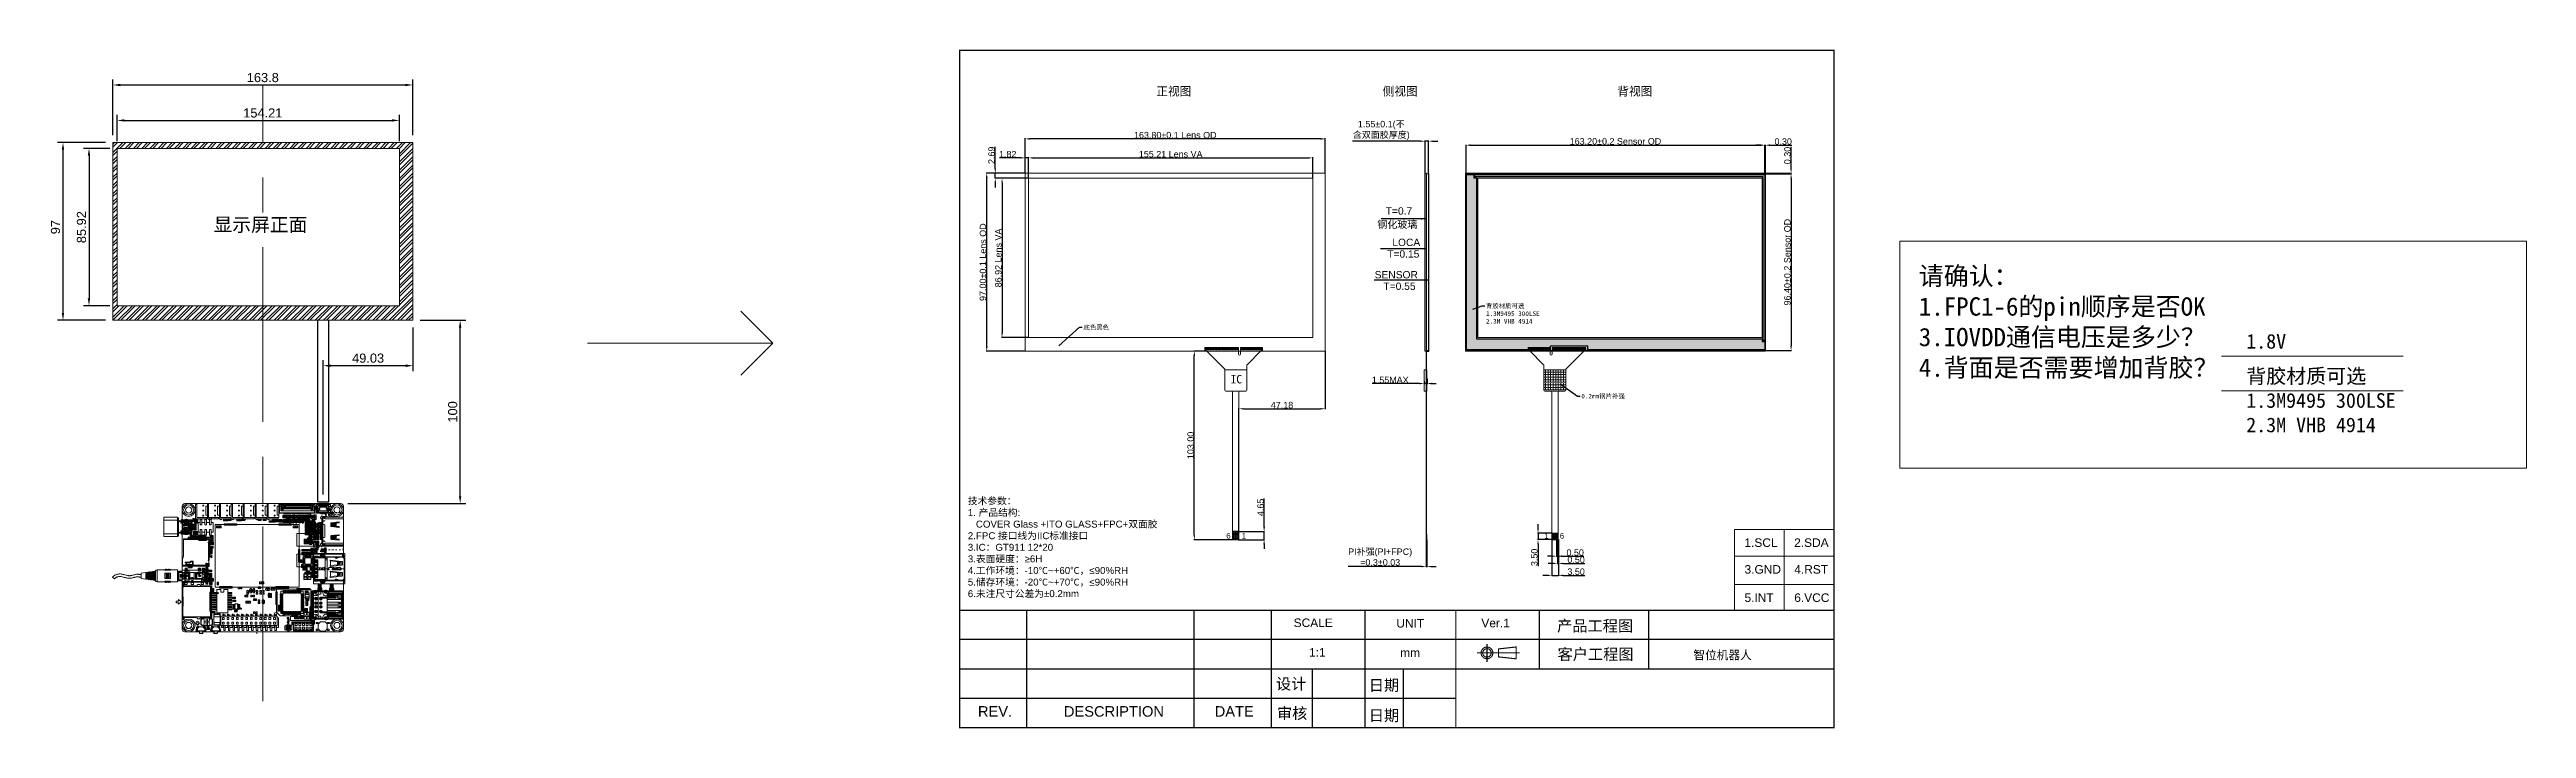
# Model space of a CAD drawing. Extents: x 14416 to 15769, y -3933 to -3562.
import ezdxf
from ezdxf.enums import TextEntityAlignment as Align

# ---------------------------------------------------------------- set-up
doc = ezdxf.new("R2010")
doc.units = 0
doc.header["$LTSCALE"] = 3
doc.linetypes.add('CENTER', pattern=[50.8, 31.75, -6.35, 6.35, -6.35])
doc.layers.get('0').update_dxf_attribs({"color": 2, "linetype": 'CONTINUOUS', "lineweight": 9})
doc.layers.get('DEFPOINTS').update_dxf_attribs({"linetype": 'CONTINUOUS', "lineweight": 9})
for name, color, linetype, lineweight in [('DIM', 4, 'CONTINUOUS', 9), ('FPC', 32, 'CONTINUOUS', 9), ('LENS', 105, 'CONTINUOUS', 9), ('SENSOR-OD', 6, 'CONTINUOUS', 9)]:
    doc.layers.add(name, color=color, linetype=linetype, lineweight=lineweight)
doc.layers.add('背胶', color=11, linetype='CONTINUOUS')
doc.styles.add('Aral', font='arial.ttf')
doc.styles.add('Arial', font='arial.ttf')
doc.styles.add('romans', font='arial.ttf')
doc.styles.add('S1', font='')
doc.styles.add('s2', font='')
doc.styles.get("Standard").update_dxf_attribs({"font": 'arial.ttf'})
doc.styles.add('黑体', font='simhei.ttf')
doc.styles.get('S1').set_extended_font_data('NSimSun')
doc.styles.get('s2').set_extended_font_data('仿宋_GB2312')
doc.dimstyles.new('22', dxfattribs={"dimtxt": 5, "dimasz": 4, "dimexe": 3, "dimexo": 4, "dimgap": 1.5, "dimtad": 1, "dimrnd": 0.01, "dimdsep": 46, "dimtxsty": 'Aral', "dimcen": 0, "dimclrd": 5, "dimclre": 3, "dimclrt": 256, "dimazin": 0, "dimtfac": 1, "dimtmove": 0, "dimatfit": 3, "dimfxl": 1, "dimarcsym": 0})
doc.dimstyles.new('ISO-25$0', dxfattribs={"dimtxt": 3.5, "dimasz": 2.5, "dimexe": 0.3, "dimexo": 0.1, "dimgap": 0.2, "dimtad": 1, "dimzin": 1, "dimdsep": 46, "dimtxsty": 'Standard', "dimcen": 0.5, "dimadec": 0, "dimazin": 2, "dimtp": 1.2, "dimtm": 1.2, "dimtfac": 1, "dimtmove": 0, "dimatfit": 2, "dimfxl": 1, "dimtolj": 1, "dimarcsym": 0})
doc.dimstyles.new('ISO-25$7', dxfattribs={"dimtxt": 2.5, "dimasz": 1.5, "dimexe": 1.25, "dimexo": 0.625, "dimtad": 1, "dimzin": 1, "dimdsep": 46, "dimtxsty": '黑体', "dimcen": 2.5, "dimclrt": 256, "dimadec": 0, "dimazin": 0, "dimtfac": 1, "dimtmove": 0, "dimatfit": 3, "dimfxl": 1, "dimarcsym": 0})
pattern_1 = [(0, (0, 0), (0, 1.397), [1.016, -0.381]), (90, (0, 0), (-1.397, 9e-17), [1.016, -0.381])]

msp = doc.modelspace()

# ---------------------------------------------------------------- texts
at = {"style": 'S1'}
for s, p in [('产品工程图', (15259.984, -3876.742)), ('客户工程图', (15260.219, -3892.222)), ('设计', (15094.02, -3908.412)), ('日期', (15144.695, -3909.192)), (' 审核', (15092.465, -3924.447)), ('日期', (15144.695, -3925.718))]:
    msp.add_text(s, height=6.0865, dxfattribs=at).set_placement(p, align=Align.MIDDLE)
at = {"style": 'romans'}
for s, height, p in [('REV.', 5.7231, (14922.944, -3926.386)), ('DESCRIPTION', 5.72308, (14969.888, -3926.386)), ('DATE', 5.7231, (15052.23, -3926.386))]:
    msp.add_text(s, height=height, dxfattribs=at).set_placement(p)
at = {"attachment_point": 1, "style": 'Arial'}
for s, insert, char_height, width in [('正视图', (15020.378, -3582.864), 4.6656, 73.72935), ('侧视图', (15143.971, -3582.864), 4.6656, 73.72935), ('背视图', (15272.114, -3582.864), 4.6656, 73.72935), ('{\\fNSimSun|b0|i0|c134|p49;1.8V}', (15615.582, -3717.59), 8, 73.72935), ('{\\fNSimSun|b0|i0|c134|p49;IC}', (15060.87, -3739.911), 4.66558, 73.72935), ('{\\fSimHei|b0|i0|c134|p2;背胶材质可选\\P1.3M9495 300LSE\\P2.3M VHB 4914 }', (15615.582, -3736.529), 8, 138.96091), ('SCALE', (15095.352, -3872.837), 4.6656, 73.72935), ('{\\fArial|b0|i0|c0|p32;UNIT}', (15151.417, -3873.121), 4.66558, 73.72935), ('Ver.1', (15197.851, -3872.965), 4.6656, 73.72935), ('1:1', (15103.758, -3888.967), 4.6656, 73.72935), ('mm', (15153.529, -3889.17), 4.6656, 73.72935), ('{\\fNSimSun|b0|i0|c134|p49;\\C1;智位机器人}', (15313.665, -3890.454), 4.66558, 73.72935)]:
    msp.add_mtext(s, dxfattribs=dict(at, insert=insert, char_height=char_height, width=width))
at = {"color": 0, "insert": (14505.54, -3654.185), "char_height": 7.5, "width": 90.04586, "attachment_point": 1}
msp.add_mtext('显示屏正面', dxfattribs=at)
at = {"layer": 'DIM', "char_height": 4, "attachment_point": 1}
for s, insert, width in [('T=0.7', (15145.641, -3648.462), 27.88635), ('钢化玻璃', (15141.065, -3655.823), 27.88635), ('LOCA ', (15149.239, -3665.599), 27.88635), ('T=0.15', (15146.455, -3671.922), 27.88635), ('SENSOR', (15139.598, -3683.258), 27.88635), ('T=0.55', (15144.386, -3689.528), 44.006)]:
    msp.add_mtext(s, dxfattribs=dict(at, insert=insert, width=width))
at = {"layer": 'DIM', "color": 1, "insert": (15436.729, -3680.914), "char_height": 10, "width": 214.55931, "attachment_point": 1, "style": 'Arial'}
msp.add_mtext('{\\fNSimSun|b0|i0|c134|p49;请确认：\\P1.FPC1-6的pin顺序是否OK\\P3.IOVDD通信电压是多少？\\P4.背面是否需要增加背胶？}', dxfattribs=at)
at = {"layer": 'DIM', "char_height": 2.5, "attachment_point": 1, "style": '黑体'}
for s, insert in [('背胶材质可选\\P1.3M9495 300LSE\\P2.3M VHB 4914 ', (15200.373, -3701.053)), ('底色黑色', (14980.54, -3712.71)), ('0.2mm钢片补强', (15252.442, -3750.253))]:
    msp.add_mtext(s, dxfattribs=dict(at, insert=insert))
at = {"layer": 'DIM', "attachment_point": 1}
for s, insert, char_height, width, style in [('{\\fSimSun|b0|i0|c134|p54;技术参数\\fSimSun|b0|i0|c134|p2;：\\fArial|b0|i0|c134|p34;\\P\\fArial|b0|i0|c0|p34;1. \\fSimSun|b0|i0|c134|p2;产品结构\\fArial|b0|i0|c0|p34;:\\P   COVER Glass +ITO GLASS+FPC+\\fSimSun|b0|i0|c134|p2;双面胶\\fArial|b0|i0|c134|p34;\\P\\fArial|b0|i0|c0|p34;2.FPC \\fSimSun|b0|i0|c134|p2;接口线为\\fArial|b0|i0|c0|p34;IIC\\fSimSun|b0|i0|c134|p2;标准接口\\fArial|b0|i0|c186|p34;\\P3.IC\\fNSimSun|b0|i0|c134|p49;：\\fArial|b0|i0|c186|p34;\\C1;GT911 12*20\\fArial|b0|i0|c0|p34;\\P\\C256;3.\\fSimSun|b0|i0|c134|p2;表面硬度：\\fArial|b0|i0|c0|p34;≥6H\\fArial|b0|i0|c134|p34;\\P\\fArial|b0|i0|c0|p34;4.\\fSimSun|b0|i0|c134|p2;工作环境：\\fArial|b0|i0|c0|p34;-10\\fSimSun|b0|i0|c134|p2;℃\\fArial|b0|i0|c0|p34;~+60\\fSimSun|b0|i0|c134|p2;℃，\\fArial|b0|i0|c0|p34;≤90%RH\\fArial|b0|i0|c134|p34;\\P\\fArial|b0|i0|c0|p34;5.\\fSimSun|b0|i0|c134|p2;储存环境：\\fArial|b0|i0|c0|p34;-20\\fSimSun|b0|i0|c134|p2;℃\\fArial|b0|i0|c0|p34;~+70\\fSimSun|b0|i0|c134|p2;℃，\\fArial|b0|i0|c0|p34;≤90%RH\\fArial|b0|i0|c134|p34;\\P\\fArial|b0|i0|c0|p34;6.\\fSimSun|b0|i0|c134|p2;未注尺寸公差为\\fArial|b0|i0|c0|p34;±0.2mm}', (14917.415, -3806.783), 3.794963, 132.8071, 's2'), ('1.SCL', (15341.512, -3829.111), 4.6656, 73.72935, 'Arial'), ('2.SDA', (15368.682, -3829.111), 4.6656, 73.72935, 'Arial'), ('3.GND', (15341.575, -3843.694), 4.6656, 73.72935, 'Arial'), ('4.RST', (15368.744, -3843.694), 4.6656, 73.72935, 'Arial'), ('5.INT', (15341.575, -3859.141), 4.6656, 73.72935, 'Arial'), ('6.VCC', (15368.744, -3859.141), 4.6656, 73.72935, 'Arial')]:
    msp.add_mtext(s, dxfattribs=dict(at, insert=insert, char_height=char_height, width=width, style=style))
at = {"layer": 'FPC', "char_height": 3, "width": 73.72935, "style": 'Arial'}
for s, insert, attachment_point in [('6', (15058.584, -3826.22), 1), ('1', (15067.063, -3826.22), 1), ('1', (15234.584, -3826.22), 3), ('6', (15243.064, -3826.22), 3)]:
    msp.add_mtext(s, dxfattribs=dict(at, insert=insert, attachment_point=attachment_point))

# ---------------------------------------------------------------- blocks, each defined once
blk = doc.blocks.new('*D1')
at = {"layer": 'DEFPOINTS', "color": 0}
for p in [(14948.8, -3611.1), (14948.8, -3629.9), (15112.6, -3629.9)]:
    blk.add_point(p, dxfattribs=at)
at = {"layer": 'DIM', "color": 0, "lineweight": -2}
for p, q in [((14948.8, -3629.8), (14948.8, -3610.8)), ((15110.1, -3611.1), (14951.3, -3611.1)), ((15112.6, -3629.8), (15112.6, -3610.8))]:
    blk.add_line(p, q, dxfattribs=at)
at = {"layer": 'DIM', "color": 0}
for points in [[(14951.3, -3610.7), (14951.3, -3611.6), (14948.8, -3611.1)], [(15110.1, -3610.7), (15110.1, -3611.6), (15112.6, -3611.1)]]:
    blk.add_solid(points, dxfattribs=at)
at = {"layer": 'DIM', "color": 0, "insert": (15030.7, -3609.1), "char_height": 3.5, "attachment_point": 5}
blk.add_mtext('\\A1;163.80{\\fArial|b0|i0|c134|p34;%%P}0.1 Lens OD', dxfattribs=at)
blk = doc.blocks.new('*D2')
at = {"layer": 'DEFPOINTS', "color": 0}
for p in [(14948.8, -3629.9), (14927.7, -3726.9), (14948.8, -3726.9)]:
    blk.add_point(p, dxfattribs=at)
at = {"layer": 'DIM', "color": 0, "lineweight": -2}
for p, q in [((14948.7, -3629.9), (14927.4, -3629.9)), ((14927.7, -3632.4), (14927.7, -3724.4)), ((14948.7, -3726.9), (14927.4, -3726.9))]:
    blk.add_line(p, q, dxfattribs=at)
at = {"layer": 'DIM', "color": 0}
for points in [[(14927.3, -3632.4), (14928.2, -3632.4), (14927.7, -3629.9)], [(14927.3, -3724.4), (14928.2, -3724.4), (14927.7, -3726.9)]]:
    blk.add_solid(points, dxfattribs=at)
at = {"layer": 'DIM', "color": 0, "insert": (14925.7, -3678.4), "char_height": 3.5, "attachment_point": 5, "rotation": 90}
blk.add_mtext('\\A1;97.00{\\fArial|b0|i0|c134|p34;%%P}0.1 Lens OD', dxfattribs=at)
blk = doc.blocks.new('*D3')
at = {"layer": 'DEFPOINTS', "color": 0}
for p in [(15105.8, -3621.5), (14950.6, -3632.6), (15105.8, -3632.6)]:
    blk.add_point(p, dxfattribs=at)
at = {"layer": 'DIM', "color": 0, "lineweight": -2}
for p, q in [((14950.6, -3632.5), (14950.6, -3621.2)), ((14953.1, -3621.5), (15103.3, -3621.5)), ((15105.8, -3632.5), (15105.8, -3621.2))]:
    blk.add_line(p, q, dxfattribs=at)
at = {"layer": 'DIM', "color": 0}
for points in [[(14953.1, -3621.1), (14953.1, -3621.9), (14950.6, -3621.5)], [(15103.3, -3621.1), (15103.3, -3621.9), (15105.8, -3621.5)]]:
    blk.add_solid(points, dxfattribs=at)
at = {"layer": 'DIM', "color": 0, "insert": (15028.2, -3619.5), "char_height": 3.5, "attachment_point": 5}
blk.add_mtext('\\A1;155.21 Lens VA', dxfattribs=at)
blk = doc.blocks.new('*D4')
at = {"layer": 'DEFPOINTS', "color": 0}
for p in [(14950.6, -3632.6), (14936.1, -3719.5), (14950.6, -3719.5)]:
    blk.add_point(p, dxfattribs=at)
at = {"layer": 'DIM', "color": 0, "lineweight": -2}
for p, q in [((14950.5, -3632.6), (14935.8, -3632.6)), ((14936.1, -3635.1), (14936.1, -3717)), ((14950.5, -3719.5), (14935.8, -3719.5))]:
    blk.add_line(p, q, dxfattribs=at)
at = {"layer": 'DIM', "color": 0}
for points in [[(14935.7, -3635.1), (14936.5, -3635.1), (14936.1, -3632.6)], [(14935.7, -3717), (14936.5, -3717), (14936.1, -3719.5)]]:
    blk.add_solid(points, dxfattribs=at)
at = {"layer": 'DIM', "color": 0, "insert": (14934.1, -3676.1), "char_height": 3.5, "attachment_point": 5, "rotation": 90}
blk.add_mtext('\\A1;86.92 Lens VA', dxfattribs=at)
blk = doc.blocks.new('*D5')
at = {"layer": 'DEFPOINTS', "color": 0}
for p in [(14948.8, -3621.5), (14948.8, -3621.5), (14950.6, -3621.5)]:
    blk.add_point(p, dxfattribs=at)
at = {"layer": 'DIM', "color": 0, "lineweight": -2}
for p, q in [((14946.3, -3621.5), (14934.7, -3621.5)), ((14948.8, -3621.4), (14948.8, -3621.2)), ((14950.6, -3621.5), (14948.8, -3621.5)), ((14950.6, -3621.4), (14950.6, -3621.2)), ((14953.1, -3621.5), (14955.6, -3621.5))]:
    blk.add_line(p, q, dxfattribs=at)
at = {"layer": 'DIM', "color": 0}
for points in [[(14946.3, -3621.1), (14946.3, -3621.9), (14948.8, -3621.5)], [(14953.1, -3621.1), (14953.1, -3621.9), (14950.6, -3621.5)]]:
    blk.add_solid(points, dxfattribs=at)
at = {"layer": 'DIM', "color": 0, "insert": (14939.2, -3619.5), "char_height": 3.5, "attachment_point": 5}
blk.add_mtext('\\A1;1.82', dxfattribs=at)
blk = doc.blocks.new('*D6')
at = {"layer": 'DEFPOINTS', "color": 0}
for p in [(14932.4, -3629.9), (14936.1, -3629.9), (14936.1, -3632.6)]:
    blk.add_point(p, dxfattribs=at)
at = {"layer": 'DIM', "color": 0, "lineweight": -2}
for p, q in [((14932.4, -3627.4), (14932.4, -3615.4)), ((14936, -3629.9), (14932.1, -3629.9)), ((14936, -3632.6), (14932.1, -3632.6)), ((14932.4, -3632.6), (14932.4, -3629.9)), ((14932.4, -3635.1), (14932.4, -3637.6))]:
    blk.add_line(p, q, dxfattribs=at)
at = {"layer": 'DIM', "color": 0}
for points in [[(14932, -3627.4), (14932.8, -3627.4), (14932.4, -3629.9)], [(14932, -3635.1), (14932.8, -3635.1), (14932.4, -3632.6)]]:
    blk.add_solid(points, dxfattribs=at)
at = {"layer": 'DIM', "color": 0, "insert": (14930.4, -3620.1), "char_height": 3.5, "attachment_point": 5, "rotation": 90}
blk.add_mtext('\\A1;2.69', dxfattribs=at)
blk = doc.blocks.new('*D7')
at = {"layer": 'DEFPOINTS', "color": 0}
for p in [(15352.7, -3614.6), (15189.5, -3630.2), (15352.7, -3630.2)]:
    blk.add_point(p, dxfattribs=at)
at = {"layer": 'DIM', "color": 0, "lineweight": -2}
for p, q in [((15189.5, -3630.1), (15189.5, -3614.3)), ((15192, -3614.6), (15350.2, -3614.6)), ((15352.7, -3630.1), (15352.7, -3614.3))]:
    blk.add_line(p, q, dxfattribs=at)
at = {"layer": 'DIM', "color": 0}
for points in [[(15192, -3614.1), (15192, -3615), (15189.5, -3614.6)], [(15350.2, -3614.1), (15350.2, -3615), (15352.7, -3614.6)]]:
    blk.add_solid(points, dxfattribs=at)
at = {"layer": 'DIM', "color": 0, "insert": (15271.1, -3612.5), "char_height": 3.5, "attachment_point": 5}
blk.add_mtext('\\A1;163.20{\\fArial|b0|i0|c134|p34;%%P}0.2 Sensor OD', dxfattribs=at)
blk = doc.blocks.new('*D8')
at = {"layer": 'DEFPOINTS', "color": 0}
for p in [(15352.7, -3630.2), (15352.7, -3726.6), (15367, -3726.6)]:
    blk.add_point(p, dxfattribs=at)
at = {"layer": 'DIM', "color": 0, "lineweight": -2}
for p, q in [((15352.8, -3630.2), (15367.3, -3630.2)), ((15367, -3632.7), (15367, -3724.1)), ((15352.8, -3726.6), (15367.3, -3726.6))]:
    blk.add_line(p, q, dxfattribs=at)
at = {"layer": 'DIM', "color": 0}
for points in [[(15366.6, -3632.7), (15367.4, -3632.7), (15367, -3630.2)], [(15366.6, -3724.1), (15367.4, -3724.1), (15367, -3726.6)]]:
    blk.add_solid(points, dxfattribs=at)
at = {"layer": 'DIM', "color": 0, "insert": (15365, -3678.4), "char_height": 3.5, "attachment_point": 5, "rotation": 90}
blk.add_mtext('\\A1;96.40{\\fArial|b0|i0|c134|p34;%%P}0.2 Sensor OD', dxfattribs=at)
blk = doc.blocks.new('*D9')
at = {"layer": 'DEFPOINTS', "color": 0}
for p in [(15353, -3614.6), (15352.7, -3630.2), (15353, -3630.2)]:
    blk.add_point(p, dxfattribs=at)
at = {"layer": 'DIM', "color": 0, "lineweight": -2}
for p, q in [((15350.2, -3614.6), (15347.7, -3614.6)), ((15352.7, -3630.1), (15352.7, -3614.3)), ((15352.7, -3614.6), (15353, -3614.6)), ((15353, -3630.1), (15353, -3614.3)), ((15355.5, -3614.6), (15367.5, -3614.6))]:
    blk.add_line(p, q, dxfattribs=at)
at = {"layer": 'DIM', "color": 0}
for points in [[(15350.2, -3614.1), (15350.2, -3615), (15352.7, -3614.6)], [(15355.5, -3614.1), (15355.5, -3615), (15353, -3614.6)]]:
    blk.add_solid(points, dxfattribs=at)
at = {"layer": 'DIM', "color": 0, "insert": (15362.7, -3612.6), "char_height": 3.5, "attachment_point": 5}
blk.add_mtext('\\A1;0.30', dxfattribs=at)
blk = doc.blocks.new('*D10')
at = {"layer": 'DEFPOINTS', "color": 0}
for p in [(15352.7, -3629.9), (15352.7, -3630.2), (15367, -3629.9)]:
    blk.add_point(p, dxfattribs=at)
at = {"layer": 'DIM', "color": 0, "lineweight": -2}
for p, q in [((15367, -3627.4), (15367, -3615.4)), ((15352.8, -3629.9), (15367.3, -3629.9)), ((15352.8, -3630.2), (15367.3, -3630.2)), ((15367, -3630.2), (15367, -3629.9)), ((15367, -3632.7), (15367, -3635.2))]:
    blk.add_line(p, q, dxfattribs=at)
at = {"layer": 'DIM', "color": 0}
for points in [[(15366.6, -3627.4), (15367.4, -3627.4), (15367, -3629.9)], [(15366.6, -3632.7), (15367.4, -3632.7), (15367, -3630.2)]]:
    blk.add_solid(points, dxfattribs=at)
at = {"layer": 'DIM', "color": 0, "insert": (15365, -3620.2), "char_height": 3.5, "attachment_point": 5, "rotation": 90}
blk.add_mtext('\\A1;0.30', dxfattribs=at)
blk = doc.blocks.new('*D11')
at = {"layer": 'DEFPOINTS', "color": 0}
for p in [(15065.4, -3825.3), (15065.2, -3829.9), (15079.2, -3829.9)]:
    blk.add_point(p, dxfattribs=at)
at = {"layer": 'DIM', "color": 0, "lineweight": -2}
for p, q in [((15079.2, -3822.8), (15079.2, -3807.4)), ((15065.5, -3825.3), (15079.5, -3825.3)), ((15079.2, -3829.9), (15079.2, -3825.3)), ((15065.3, -3829.9), (15079.5, -3829.9)), ((15079.2, -3832.4), (15079.2, -3834.9))]:
    blk.add_line(p, q, dxfattribs=at)
at = {"layer": 'DIM', "color": 0}
for points in [[(15078.8, -3822.8), (15079.7, -3822.8), (15079.2, -3825.3)], [(15078.8, -3832.4), (15079.7, -3832.4), (15079.2, -3829.9)]]:
    blk.add_solid(points, dxfattribs=at)
at = {"layer": 'DIM', "color": 0, "insert": (15077.3, -3812.2), "char_height": 3.5, "attachment_point": 5, "rotation": 90}
blk.add_mtext('\\A1;4.65', dxfattribs=at)
blk = doc.blocks.new('*D12')
at = {"layer": 'DEFPOINTS', "color": 0}
for p in [(15041.1, -3726.9), (15047.9, -3726.9), (15062.1, -3829.9)]:
    blk.add_point(p, dxfattribs=at)
at = {"layer": 'DIM', "color": 0, "lineweight": -2}
for p, q in [((15047.8, -3726.9), (15040.8, -3726.9)), ((15041.1, -3827.4), (15041.1, -3729.4)), ((15062, -3829.9), (15040.8, -3829.9))]:
    blk.add_line(p, q, dxfattribs=at)
at = {"layer": 'DIM', "color": 0}
for points in [[(15040.7, -3729.4), (15041.5, -3729.4), (15041.1, -3726.9)], [(15040.7, -3827.4), (15041.5, -3827.4), (15041.1, -3829.9)]]:
    blk.add_solid(points, dxfattribs=at)
at = {"layer": 'DIM', "color": 0, "insert": (15039.1, -3778.4), "char_height": 3.5, "attachment_point": 5, "rotation": 90}
blk.add_mtext('\\A1;103.00', dxfattribs=at)
blk = doc.blocks.new('*D13')
at = {"layer": 'DEFPOINTS', "color": 0}
for p in [(15112.6, -3726.9), (15112.6, -3758.4), (15065.4, -3829.7)]:
    blk.add_point(p, dxfattribs=at)
at = {"layer": 'DIM', "color": 0, "lineweight": -2}
for p, q in [((15112.6, -3727), (15112.6, -3758.7)), ((15065.4, -3829.6), (15065.4, -3758.1)), ((15067.9, -3758.4), (15110.1, -3758.4))]:
    blk.add_line(p, q, dxfattribs=at)
at = {"layer": 'DIM', "color": 0}
for points in [[(15067.9, -3758), (15067.9, -3758.8), (15065.4, -3758.4)], [(15110.1, -3758), (15110.1, -3758.8), (15112.6, -3758.4)]]:
    blk.add_solid(points, dxfattribs=at)
at = {"layer": 'DIM', "color": 0, "insert": (15089, -3756.4), "char_height": 3.5, "attachment_point": 5}
blk.add_mtext('\\A1;47.18', dxfattribs=at)
blk = doc.blocks.new('*D14')
at = {"layer": 'DEFPOINTS', "color": 0}
for p in [(15169, -3612.4), (15167.1, -3630.2), (15169, -3629.9)]:
    blk.add_point(p, dxfattribs=at)
at = {"layer": 'DIM', "color": 0, "lineweight": -2}
for p, q in [((15164.6, -3612.4), (15127.4, -3612.4)), ((15167.1, -3630.1), (15167.1, -3612.1)), ((15169, -3612.4), (15167.1, -3612.4)), ((15169, -3629.8), (15169, -3612.1)), ((15171.5, -3612.4), (15174, -3612.4))]:
    blk.add_line(p, q, dxfattribs=at)
at = {"layer": 'DIM', "color": 0}
for points in [[(15164.6, -3612), (15164.6, -3612.8), (15167.1, -3612.4)], [(15171.5, -3612), (15171.5, -3612.8), (15169, -3612.4)]]:
    blk.add_solid(points, dxfattribs=at)
at = {"layer": 'DIM', "color": 0, "insert": (15143.2, -3606.5), "char_height": 3.5, "attachment_point": 5}
blk.add_mtext('\\A1;1.55{\\fArial|b0|i0|c134|p34;%%P}0.1({\\fSimSun|b0|i0|c134|p2;不\\P含双面胶厚度})', dxfattribs=at)
blk = doc.blocks.new('*D16')
at = {"layer": 'DEFPOINTS', "color": 0}
for p in [(15166.6, -3743.2), (15168.2, -3741.7), (15168.2, -3744.6)]:
    blk.add_point(p, dxfattribs=at)
at = {"layer": 'DIM', "color": 0, "lineweight": -2}
for p, q in [((15164.1, -3744.6), (15138.2, -3744.6)), ((15166.6, -3743.3), (15166.6, -3744.9)), ((15168.2, -3744.6), (15166.6, -3744.6)), ((15168.2, -3741.8), (15168.2, -3744.9)), ((15170.7, -3744.6), (15173.2, -3744.6))]:
    blk.add_line(p, q, dxfattribs=at)
at = {"layer": 'DIM', "color": 0}
for points in [[(15164.1, -3744.2), (15164.1, -3745.1), (15166.6, -3744.6)], [(15170.7, -3744.2), (15170.7, -3745.1), (15168.2, -3744.6)]]:
    blk.add_solid(points, dxfattribs=at)
at = {"layer": 'DIM', "color": 0, "insert": (15148.1, -3742.7), "char_height": 3.5, "attachment_point": 5}
blk.add_mtext('\\A1;1.55MAX', dxfattribs=at)
blk = doc.blocks.new('*D15')
at = {"layer": 'DEFPOINTS', "color": 0}
for p in [(15167.8, -3829.8), (15168.1, -3829.8), (15168.1, -3844.5)]:
    blk.add_point(p, dxfattribs=at)
at = {"layer": 'DIM', "color": 0, "lineweight": -2}
for p, q in [((15167.8, -3829.9), (15167.8, -3844.8)), ((15168.1, -3829.9), (15168.1, -3844.8)), ((15165.3, -3844.5), (15125.2, -3844.5)), ((15168.1, -3844.5), (15167.8, -3844.5)), ((15170.6, -3844.5), (15173.1, -3844.5))]:
    blk.add_line(p, q, dxfattribs=at)
at = {"layer": 'DIM', "color": 0}
for points in [[(15165.3, -3844.1), (15165.3, -3844.9), (15167.8, -3844.5)], [(15170.6, -3844.1), (15170.6, -3844.9), (15168.1, -3844.5)]]:
    blk.add_solid(points, dxfattribs=at)
at = {"layer": 'DIM', "color": 0, "insert": (15142.6, -3839.3), "char_height": 3.5, "attachment_point": 5}
blk.add_mtext('\\A1;PI补强(PI+FPC)\\P=0.3%%P0.03', dxfattribs=at)
blk = doc.blocks.new('*D17')
at = {"layer": 'DEFPOINTS', "color": 0}
for p in [(15236.4, -3829.7), (15239.9, -3829.7), (15239.9, -3849.3)]:
    blk.add_point(p, dxfattribs=at)
at = {"layer": 'DIM', "color": 0, "lineweight": -2}
for p, q in [((15236.4, -3829.8), (15236.4, -3849.6)), ((15239.9, -3829.8), (15239.9, -3849.6)), ((15233.9, -3849.3), (15231.4, -3849.3)), ((15236.4, -3849.3), (15239.9, -3849.3)), ((15242.4, -3849.3), (15254.3, -3849.3))]:
    blk.add_line(p, q, dxfattribs=at)
at = {"layer": 'DIM', "color": 0}
for points in [[(15233.9, -3848.9), (15233.9, -3849.7), (15236.4, -3849.3)], [(15242.4, -3848.9), (15242.4, -3849.7), (15239.9, -3849.3)]]:
    blk.add_solid(points, dxfattribs=at)
at = {"layer": 'DIM', "color": 0, "insert": (15249.6, -3847.3), "char_height": 3.5, "attachment_point": 5}
blk.add_mtext('\\A1;3.50', dxfattribs=at)
blk = doc.blocks.new('*D18')
at = {"layer": 'DEFPOINTS', "color": 0}
for p in [(15239.4, -3829.8), (15239.9, -3829.7), (15239.9, -3842.8)]:
    blk.add_point(p, dxfattribs=at)
at = {"layer": 'DIM', "color": 0, "lineweight": -2}
for p, q in [((15239.4, -3829.9), (15239.4, -3843.1)), ((15239.9, -3829.8), (15239.9, -3843.1)), ((15236.9, -3842.8), (15234.4, -3842.8)), ((15239.4, -3842.8), (15239.9, -3842.8)), ((15242.4, -3842.8), (15254.3, -3842.8))]:
    blk.add_line(p, q, dxfattribs=at)
at = {"layer": 'DIM', "color": 0}
for points in [[(15236.9, -3842.4), (15236.9, -3843.2), (15239.4, -3842.8)], [(15242.4, -3842.4), (15242.4, -3843.2), (15239.9, -3842.8)]]:
    blk.add_solid(points, dxfattribs=at)
at = {"layer": 'DIM', "color": 0, "insert": (15249.6, -3840.8), "char_height": 3.5, "attachment_point": 5}
blk.add_mtext('\\A1;0.50', dxfattribs=at)
blk = doc.blocks.new('*D19')
at = {"layer": 'DEFPOINTS', "color": 0}
for p in [(15238.9, -3829.8), (15239.4, -3829.8), (15239.4, -3838.8)]:
    blk.add_point(p, dxfattribs=at)
at = {"layer": 'DIM', "color": 0, "lineweight": -2}
for p, q in [((15236.4, -3838.8), (15233.9, -3838.8)), ((15238.9, -3829.9), (15238.9, -3839.1)), ((15238.9, -3838.8), (15239.4, -3838.8)), ((15239.4, -3829.9), (15239.4, -3839.1)), ((15241.9, -3838.8), (15253.8, -3838.8))]:
    blk.add_line(p, q, dxfattribs=at)
at = {"layer": 'DIM', "color": 0}
for points in [[(15236.4, -3838.4), (15236.4, -3839.3), (15238.9, -3838.8)], [(15241.9, -3838.4), (15241.9, -3839.3), (15239.4, -3838.8)]]:
    blk.add_solid(points, dxfattribs=at)
at = {"layer": 'DIM', "color": 0, "insert": (15249.1, -3836.9), "char_height": 3.5, "attachment_point": 5}
blk.add_mtext('\\A1;0.50', dxfattribs=at)
blk = doc.blocks.new('*D20')
at = {"layer": 'DEFPOINTS', "color": 0}
for p in [(15236.7, -3826.3), (15228.8, -3829.8), (15236.7, -3829.8)]:
    blk.add_point(p, dxfattribs=at)
at = {"layer": 'DIM', "color": 0, "lineweight": -2}
for p, q in [((15236.6, -3826.3), (15228.5, -3826.3)), ((15228.8, -3823.8), (15228.8, -3821.3)), ((15228.8, -3826.3), (15228.8, -3829.8)), ((15236.6, -3829.8), (15228.5, -3829.8)), ((15228.8, -3832.3), (15228.8, -3844.2))]:
    blk.add_line(p, q, dxfattribs=at)
at = {"layer": 'DIM', "color": 0}
for points in [[(15228.4, -3823.8), (15229.2, -3823.8), (15228.8, -3826.3)], [(15228.4, -3832.3), (15229.2, -3832.3), (15228.8, -3829.8)]]:
    blk.add_solid(points, dxfattribs=at)
at = {"layer": 'DIM', "color": 0, "insert": (15226.8, -3839.5), "char_height": 3.5, "attachment_point": 5, "rotation": 90}
blk.add_mtext('\\A1;3.50', dxfattribs=at)
blk = doc.blocks.new('*D25')
at = {"color": 3, "lineweight": -2}
for p, q in [((14618.4, -3710.1), (14643.2, -3710.1)), ((14578.9, -3810.1), (14643.2, -3810.1))]:
    blk.add_line(p, q, dxfattribs=at)
at = {"color": 5, "lineweight": -2}
blk.add_line((14640.2, -3806.1), (14640.2, -3714.1), dxfattribs=at)
at = {"color": 5}
for points in [[(14639.5, -3714.1), (14640.8, -3714.1), (14640.2, -3710.1)], [(14639.5, -3806.1), (14640.8, -3806.1), (14640.2, -3810.1)]]:
    blk.add_solid(points, dxfattribs=at)
at = {"layer": 'DEFPOINTS', "color": 0}
for p in [(14614.4, -3710.1), (14640.2, -3710.1), (14574.9, -3810.1)]:
    blk.add_point(p, dxfattribs=at)
at = {"insert": (14636.1, -3760.1), "char_height": 5, "attachment_point": 5, "rotation": 90, "style": 'Aral'}
blk.add_mtext('100', dxfattribs=at)
blk = doc.blocks.new('*D26')
at = {"color": 3, "lineweight": -2}
for p, q in [((14614.4, -3714.1), (14614.4, -3737.9)), ((14565.4, -3805.1), (14565.4, -3731.9))]:
    blk.add_line(p, q, dxfattribs=at)
at = {"color": 5, "lineweight": -2}
blk.add_line((14610.4, -3734.9), (14569.4, -3734.9), dxfattribs=at)
at = {"color": 5}
for points in [[(14569.4, -3734.2), (14569.4, -3735.6), (14565.4, -3734.9)], [(14610.4, -3734.2), (14610.4, -3735.6), (14614.4, -3734.9)]]:
    blk.add_solid(points, dxfattribs=at)
at = {"layer": 'DEFPOINTS', "color": 0}
for p in [(14614.4, -3710.1), (14565.4, -3734.9), (14565.4, -3809.1)]:
    blk.add_point(p, dxfattribs=at)
at = {"insert": (14589.9, -3730.8), "char_height": 5, "attachment_point": 5, "style": 'Aral'}
blk.add_mtext('49.03', dxfattribs=at)
blk = doc.blocks.new('*D21')
at = {"color": 3, "lineweight": -2}
for p, q in [((14452.8, -3612.3), (14452.8, -3598.1)), ((14607, -3612.3), (14607, -3598.1))]:
    blk.add_line(p, q, dxfattribs=at)
at = {"color": 5, "lineweight": -2}
blk.add_line((14456.8, -3601.1), (14603, -3601.1), dxfattribs=at)
at = {"color": 5}
for points in [[(14456.8, -3600.4), (14456.8, -3601.7), (14452.8, -3601.1)], [(14603, -3600.4), (14603, -3601.7), (14607, -3601.1)]]:
    blk.add_solid(points, dxfattribs=at)
at = {"layer": 'DEFPOINTS', "color": 0}
for p in [(14607, -3601.1), (14452.8, -3616.3), (14607, -3616.3)]:
    blk.add_point(p, dxfattribs=at)
at = {"insert": (14532.4, -3597), "char_height": 5, "attachment_point": 5, "style": 'Aral'}
blk.add_mtext('154.21', dxfattribs=at)
blk = doc.blocks.new('*D22')
at = {"color": 3, "lineweight": -2}
for p, q in [((14450.5, -3609.1), (14450.5, -3578.7)), ((14614.3, -3609.1), (14614.3, -3578.7))]:
    blk.add_line(p, q, dxfattribs=at)
at = {"color": 5, "lineweight": -2}
blk.add_line((14454.5, -3581.7), (14610.3, -3581.7), dxfattribs=at)
at = {"color": 5}
for points in [[(14454.5, -3581.1), (14454.5, -3582.4), (14450.5, -3581.7)], [(14610.3, -3581.1), (14610.3, -3582.4), (14614.3, -3581.7)]]:
    blk.add_solid(points, dxfattribs=at)
at = {"layer": 'DEFPOINTS', "color": 0}
for p in [(14614.3, -3581.7), (14450.5, -3613.1), (14614.3, -3613.1)]:
    blk.add_point(p, dxfattribs=at)
at = {"insert": (14532.4, -3577.7), "char_height": 5, "attachment_point": 5, "style": 'Aral'}
blk.add_mtext('163.8', dxfattribs=at)
blk = doc.blocks.new('*D23')
at = {"color": 3, "lineweight": -2}
for p, q in [((14448.8, -3616.3), (14434.5, -3616.3)), ((14448.8, -3702.2), (14434.5, -3702.2))]:
    blk.add_line(p, q, dxfattribs=at)
at = {"color": 5, "lineweight": -2}
blk.add_line((14437.5, -3620.3), (14437.5, -3698.2), dxfattribs=at)
at = {"color": 5}
for points in [[(14436.8, -3620.3), (14438.1, -3620.3), (14437.5, -3616.3)], [(14436.8, -3698.2), (14438.1, -3698.2), (14437.5, -3702.2)]]:
    blk.add_solid(points, dxfattribs=at)
at = {"layer": 'DEFPOINTS', "color": 0}
for p in [(14452.8, -3616.3), (14437.5, -3702.2), (14452.8, -3702.2)]:
    blk.add_point(p, dxfattribs=at)
at = {"insert": (14433.4, -3659.3), "char_height": 5, "attachment_point": 5, "rotation": 90, "style": 'Aral'}
blk.add_mtext('85.92', dxfattribs=at)
blk = doc.blocks.new('*D24')
at = {"color": 3, "lineweight": -2}
for p, q in [((14446.5, -3613.1), (14420.3, -3613.1)), ((14446.5, -3710.1), (14420.3, -3710.1))]:
    blk.add_line(p, q, dxfattribs=at)
at = {"color": 5, "lineweight": -2}
blk.add_line((14423.3, -3706.1), (14423.3, -3617.1), dxfattribs=at)
at = {"color": 5}
for points in [[(14422.6, -3617.1), (14423.9, -3617.1), (14423.3, -3613.1)], [(14422.6, -3706.1), (14423.9, -3706.1), (14423.3, -3710.1)]]:
    blk.add_solid(points, dxfattribs=at)
at = {"layer": 'DEFPOINTS', "color": 0}
for p in [(14423.3, -3613.1), (14450.5, -3613.1), (14450.5, -3710.1)]:
    blk.add_point(p, dxfattribs=at)
at = {"insert": (14419.2, -3659.3), "char_height": 5, "attachment_point": 5, "rotation": 90, "style": 'Aral'}
blk.add_mtext('97', dxfattribs=at)

# ---------------------------------------------------------------- dimensions: what is measured, and where the dimension line sits
at = {"color": 0}
for base, p1, p2, picture, middle in [((14614.299, -3581.735), (14450.499, -3613.123), (14614.299, -3613.123), '*D22', (14532.399, -3581.735)), ((14607.027, -3601.065), (14452.817, -3616.313), (14607.027, -3616.313), '*D21', (14532.399, -3601.065))]:
    dim = msp.add_linear_dim(base=base, p1=p1, p2=p2, dimstyle='22', dxfattribs=at)
    dim.commit()
    dim.dimension.update_dxf_attribs({"geometry": picture, "text_midpoint": middle, "dimtype": 160})
for base, p1, p2, picture, middle in [((14423.262, -3613.123), (14450.499, -3710.123), (14450.499, -3613.123), '*D24', (14423.262, -3659.295)), ((14437.453, -3702.233), (14452.817, -3616.313), (14452.817, -3702.233), '*D23', (14437.453, -3659.273))]:
    dim = msp.add_linear_dim(base=base, p1=p1, p2=p2, angle=90, dimstyle='22', dxfattribs=at)
    dim.commit()
    dim.dimension.update_dxf_attribs({"geometry": picture, "text_midpoint": middle, "dimtype": 160})
at = {"color": 1}
dim = msp.add_linear_dim(base=(14565.369, -3734.894), p1=(14614.399, -3710.123), p2=(14565.369, -3809.123), dimstyle='22', dxfattribs=at)
dim.commit()
dim.dimension.update_dxf_attribs({"geometry": '*D26', "text_midpoint": (14589.884, -3734.894), "dimtype": 160})
dim = msp.add_linear_dim(base=(14640.171, -3710.123), p1=(14574.899, -3810.123), p2=(14614.399, -3710.123), angle=90, dimstyle='22')
dim.commit()
dim.dimension.update_dxf_attribs({"geometry": '*D25', "text_midpoint": (14636.118, -3760.123)})
at = {"layer": 'DIM'}
for base, p1, p2, text, picture, middle in [((14948.785, -3611.137), (15112.585, -3629.923), (14948.785, -3629.923), '<>{\\fArial|b0|i0|c134|p34;%%P}0.1 Lens OD', '*D1', (15030.685, -3609.125)), ((15105.812, -3621.49), (14950.602, -3632.613), (15105.812, -3632.613), '<> Lens VA', '*D3', (15028.207, -3619.503)), ((15352.684, -3614.557), (15189.484, -3630.223), (15352.684, -3630.223), '<>{\\fArial|b0|i0|c134|p34;%%P}0.2 Sensor OD', '*D7', (15271.084, -3612.545))]:
    dim = msp.add_linear_dim(base=base, p1=p1, p2=p2, text=text, dimstyle='ISO-25$0', override={"dimfxl": 0.5}, dxfattribs=at)
    dim.commit()
    dim.dimension.update_dxf_attribs({"geometry": picture, "text_midpoint": middle})
for base, p1, p2, text, picture, middle in [((15169.005, -3612.397), (15167.055, -3630.223), (15169.005, -3629.923), '1.55{\\fArial|b0|i0|c134|p34;%%P}0.1({\\fSimSun|b0|i0|c134|p2;不\\P含双面胶厚度})', '*D14', (15143.18, -3612.397)), ((15168.155, -3744.647), (15166.605, -3743.218), (15168.155, -3741.732), '<>MAX', '*D16', (15148.128, -3744.647)), ((15168.055, -3844.47), (15167.805, -3829.823), (15168.055, -3829.823), 'PI补强(PI+FPC)\\P=0.3%%P0.03', '*D15', (15142.644, -3844.47))]:
    dim = msp.add_linear_dim(base=base, p1=p1, p2=p2, text=text, dimstyle='ISO-25$0', override={"dimfxl": 0.5}, dxfattribs=at)
    dim.commit()
    dim.dimension.update_dxf_attribs({"geometry": picture, "text_midpoint": middle, "dimtype": 160})
for base, p1, p2, picture, middle in [((15352.984, -3614.557), (15352.684, -3630.223), (15352.984, -3630.223), '*D9', (15362.724, -3612.569)), ((14948.785, -3621.49), (14950.602, -3621.49), (14948.785, -3621.49), '*D5', (14939.221, -3619.503)), ((15112.585, -3758.428), (15065.404, -3829.723), (15112.585, -3726.923), '*D13', (15088.994, -3756.441)), ((15239.865, -3849.318), (15236.365, -3829.723), (15239.865, -3829.723), '*D17', (15249.603, -3847.33)), ((15239.865, -3842.812), (15239.365, -3829.773), (15239.865, -3829.723), '*D18', (15249.604, -3840.825))]:
    dim = msp.add_linear_dim(base=base, p1=p1, p2=p2, dimstyle='ISO-25$0', override={"dimfxl": 0.5}, dxfattribs=at)
    dim.commit()
    dim.dimension.update_dxf_attribs({"geometry": picture, "text_midpoint": middle})
for base, p1, p2, picture, middle in [((14932.427, -3629.923), (14936.07, -3632.613), (14936.07, -3629.923), '*D6', (14930.44, -3620.144)), ((15366.999, -3629.923), (15352.684, -3630.223), (15352.684, -3629.923), '*D10', (15365.011, -3620.183)), ((15041.129, -3726.923), (15062.104, -3829.923), (15047.903, -3726.923), '*D12', (15039.141, -3778.423)), ((15228.773, -3829.773), (15236.715, -3826.273), (15236.715, -3829.773), '*D20', (15226.784, -3839.511))]:
    dim = msp.add_linear_dim(base=base, p1=p1, p2=p2, angle=90, dimstyle='ISO-25$0', override={"dimfxl": 0.5}, dxfattribs=at)
    dim.commit()
    dim.dimension.update_dxf_attribs({"geometry": picture, "text_midpoint": middle})
for base, p1, p2, text, picture, middle in [((14927.748, -3726.923), (14948.785, -3629.923), (14948.785, -3726.923), '<>{\\fArial|b0|i0|c134|p34;%%P}0.1 Lens OD', '*D2', (14927.748, -3678.423)), ((14936.07, -3719.533), (14950.602, -3632.613), (14950.602, -3719.533), '<> Lens VA', '*D4', (14936.07, -3676.073))]:
    dim = msp.add_linear_dim(base=base, p1=p1, p2=p2, angle=90, text=text, dimstyle='ISO-25$0', override={"dimfxl": 0.5}, dxfattribs=at)
    dim.commit()
    dim.dimension.update_dxf_attribs({"geometry": picture, "text_midpoint": middle, "dimtype": 160})
dim = msp.add_linear_dim(base=(15366.999, -3726.623), p1=(15352.684, -3630.223), p2=(15352.684, -3726.623), angle=90, text='<>{\\fArial|b0|i0|c134|p34;%%P}0.2 Sensor OD', dimstyle='ISO-25$0', override={"dimfxl": 0.5}, dxfattribs=at)
dim.commit()
dim.dimension.update_dxf_attribs({"geometry": '*D8', "text_midpoint": (15364.988, -3678.423)})
dim = msp.add_linear_dim(base=(15079.248, -3829.923), p1=(15065.404, -3825.273), p2=(15065.204, -3829.923), angle=90, dimstyle='ISO-25$0', override={"dimfxl": 0.5}, dxfattribs=at)
dim.commit()
dim.dimension.update_dxf_attribs({"geometry": '*D11', "text_midpoint": (15079.248, -3812.219), "dimtype": 160})
dim = msp.add_linear_dim(base=(15239.365, -3838.838), p1=(15238.865, -3829.773), p2=(15239.365, -3829.773), dimstyle='ISO-25$0', override={"dimfxl": 0.5}, dxfattribs=at)
dim.commit()
dim.dimension.update_dxf_attribs({"geometry": '*D19', "text_midpoint": (15249.104, -3838.838), "dimtype": 160})

# ---------------------------------------------------------------- hatches: boundary and pattern name
h = msp.add_hatch()
h.set_pattern_fill('STEEL', color=0)
h.set_pattern_definition([(45, (12225.1542, -5760.2175), (-2.245064, 2.245064), []), (45, (12225.1542, -5758.63), (-2.245064, 2.245064), [])])
h.paths.add_polyline_path([(14450.499, -3613.123), (14450.499, -3710.123), (14614.299, -3710.123), (14614.299, -3613.123)])
h.paths.add_polyline_path([(14607.027, -3616.313), (14607.027, -3702.233), (14452.817, -3702.233), (14452.817, -3616.313)], flags=16)
at = {"layer": 'FPC'}
h = msp.add_hatch(dxfattribs=at)
h.set_pattern_fill('ANGLE', color=256, scale=0.2, style=0)
h.set_pattern_definition(pattern_1)
h.paths.add_polyline_path([(15243.984, -3737.218), (15231.984, -3737.218), (15231.984, -3748.304, 0.41421356), (15232.484, -3748.804), (15235.865, -3748.804), (15240.365, -3748.804), (15243.484, -3748.804, 0.41421356), (15243.984, -3748.304)])
h = msp.add_hatch(dxfattribs=at)
h.set_pattern_fill('ANGLE', color=256, scale=0.1, style=0)
h.set_pattern_definition([(0, (0, 0), (0, 0.6985), [0.508, -0.1905]), (90, (0, 0), (-0.6985, 4e-17), [0.508, -0.1905])])
h.paths.add_polyline_path([(15065.404, -3825.273), (15061.904, -3825.273), (15061.904, -3829.723, 0.41421356), (15062.104, -3829.923), (15065.204, -3829.923, 0.41421356), (15065.404, -3829.723)])
at = {"layer": '背胶'}
h = msp.add_hatch(dxfattribs=at)
h.set_pattern_fill('ANGLE', color=256, scale=0.2, style=0)
h.set_pattern_definition(pattern_1)
edge = h.paths.add_edge_path()
edge.add_arc((15235.681, -3724.423), 0.2, 90, 180)
edge.add_line((15235.481, -3724.423), (15235.481, -3726.323))
edge.add_line((15235.481, -3726.323), (15189.784, -3726.323))
edge.add_line((15189.784, -3726.323), (15189.784, -3630.523))
edge.add_line((15189.784, -3630.523), (15193.757, -3630.523))
edge.add_line((15193.757, -3630.523), (15193.757, -3632.413))
edge.add_line((15193.757, -3632.413), (15195.257, -3632.413))
edge.add_line((15195.257, -3632.413), (15195.257, -3720.233))
edge.add_line((15195.257, -3720.233), (15351.167, -3720.233))
edge.add_line((15351.167, -3720.233), (15351.167, -3721.733))
edge.add_line((15351.167, -3721.733), (15352.584, -3721.733))
edge.add_line((15352.584, -3721.733), (15352.584, -3726.323))
edge.add_line((15352.584, -3726.323), (15255.981, -3726.323))
edge.add_line((15255.981, -3726.323), (15255.981, -3724.423))
edge.add_arc((15255.781, -3724.423), 0.2, 0, 90)
edge.add_line((15255.781, -3724.223), (15235.681, -3724.223))
h.paths.add_polyline_path([(15351.667, -3721.233), (15351.667, -3631.913), (15194.257, -3631.913), (15194.257, -3630.523), (15352.584, -3630.523), (15352.584, -3721.233)], flags=17)

# ---------------------------------------------------------------- linework, layer by layer
at = {"color": 1, "linetype": 'CENTER'}
msp.add_line((14532.399, -3917.917), (14532.399, -3581.735), dxfattribs=at)
at = {"color": 1, "lineweight": 30}
for p, q in [((14562.369, -3809.123), (14562.369, -3710.123)), ((14568.369, -3809.123), (14568.369, -3710.123))]:
    msp.add_line(p, q, dxfattribs=at)
msp.add_line((14532.399, -3792.119), (14532.399, -3810.123))
at = {"color": 7, "linetype": 'Continuous'}
for p, q in [((14488.399, -3811.623), (14488.399, -3819.473)), ((14574.899, -3810.123), (14489.899, -3810.123)), ((14496.299, -3810.123), (14496.299, -3817.723)), ((14502.199, -3811.483), (14501.229, -3811.483)), ((14501.229, -3811.483), (14501.229, -3816.363)), ((14502.199, -3817.723), (14502.199, -3810.123)), ((14502.799, -3810.123), (14502.799, -3817.723)), ((14508.699, -3811.483), (14507.729, -3811.483)), ((14507.729, -3811.483), (14507.729, -3816.363)), ((14508.699, -3817.723), (14508.699, -3810.123)), ((14509.299, -3810.123), (14509.299, -3817.723)), ((14515.199, -3811.483), (14514.229, -3811.483)), ((14514.229, -3811.483), (14514.229, -3816.363)), ((14515.199, -3817.723), (14515.199, -3810.123)), ((14515.799, -3810.123), (14515.799, -3817.723)), ((14521.699, -3811.483), (14520.729, -3811.483)), ((14520.729, -3811.483), (14520.729, -3816.363)), ((14521.699, -3817.723), (14521.699, -3810.123)), ((14522.299, -3810.123), (14522.299, -3817.723)), ((14528.199, -3811.483), (14527.229, -3811.483)), ((14527.229, -3811.483), (14527.229, -3816.363)), ((14528.199, -3817.723), (14528.199, -3810.123)), ((14528.799, -3810.123), (14528.799, -3817.723)), ((14534.699, -3811.483), (14533.729, -3811.483)), ((14533.729, -3811.483), (14533.729, -3816.363)), ((14534.699, -3817.723), (14534.699, -3810.123)), ((14535.299, -3810.123), (14535.299, -3817.723)), ((14541.199, -3811.483), (14540.229, -3811.483)), ((14540.229, -3811.483), (14540.229, -3816.363)), ((14541.199, -3817.723), (14541.199, -3810.123)), ((14542.899, -3811.523), (14541.599, -3811.523)), ((14541.599, -3811.523), (14541.599, -3815.123)), ((14542.049, -3811.473), (14542.099, -3811.423)), ((14542.049, -3811.473), (14542.049, -3811.523)), ((14542.099, -3811.423), (14542.199, -3811.423)), ((14542.199, -3811.423), (14542.249, -3811.473)), ((14542.249, -3811.523), (14542.249, -3811.473)), ((14542.299, -3810.773), (14542.749, -3810.773)), ((14542.299, -3810.773), (14542.299, -3811.473)), ((14542.299, -3811.323), (14542.899, -3811.323)), ((14542.899, -3811.473), (14542.299, -3811.473)), ((14559.549, -3810.623), (14542.749, -3810.623)), ((14542.749, -3810.623), (14542.749, -3810.773)), ((14542.849, -3811.523), (14542.849, -3813.623)), ((14542.849, -3811.923), (14542.899, -3811.923)), ((14542.899, -3812.298), (14542.849, -3812.298)), ((14542.899, -3812.583), (14542.849, -3812.583)), ((14542.849, -3812.678), (14542.899, -3812.678)), ((14543.029, -3812.963), (14542.849, -3812.828)), ((14542.849, -3813.623), (14543.464, -3813.623)), ((14542.899, -3811.323), (14542.899, -3812.75)), ((14559.399, -3811.833), (14542.899, -3811.833)), ((14542.899, -3812.75), (14543.349, -3812.75)), ((14543.349, -3812.963), (14543.029, -3812.963)), ((14543.349, -3812.963), (14543.349, -3811.833)), ((14558.949, -3812.083), (14543.349, -3812.083)), ((14543.349, -3812.583), (14543.799, -3812.583)), ((14543.829, -3812.723), (14543.349, -3812.723)), ((14543.364, -3812.723), (14543.364, -3813.623)), ((14543.464, -3812.973), (14543.464, -3813.623)), ((14558.834, -3812.973), (14543.464, -3812.973)), ((14543.799, -3810.828), (14543.799, -3811.628)), ((14543.799, -3810.828), (14544.799, -3810.828)), ((14543.799, -3811.628), (14544.799, -3811.628)), ((14543.799, -3812.583), (14543.799, -3812.083)), ((14543.829, -3812.443), (14543.799, -3812.443)), ((14543.814, -3812.443), (14543.814, -3812.083)), ((14543.814, -3812.973), (14543.814, -3812.723)), ((14543.829, -3812.104), (14543.829, -3812.973)), ((14543.829, -3812.104), (14543.979, -3812.104)), ((14543.979, -3812.254), (14543.829, -3812.254)), ((14543.979, -3812.379), (14543.829, -3812.379)), ((14543.979, -3812.104), (14543.979, -3812.973)), ((14543.999, -3812.443), (14543.979, -3812.443)), ((14544.329, -3812.723), (14543.979, -3812.723)), ((14543.984, -3812.083), (14543.984, -3812.443)), ((14543.984, -3812.723), (14543.984, -3812.973)), ((14543.999, -3812.083), (14543.999, -3812.583)), ((14543.999, -3812.583), (14544.329, -3812.583)), ((14544.183, -3810.934), (14544.183, -3810.949)), ((14544.249, -3811.046), (14544.249, -3811.497)), ((14544.266, -3811.503), (14544.29, -3811.503)), ((14544.314, -3812.973), (14544.314, -3812.723)), ((14544.329, -3812.254), (14544.329, -3812.973)), ((14544.479, -3812.254), (14544.329, -3812.254)), ((14544.479, -3812.379), (14544.329, -3812.379)), ((14544.343, -3811.411), (14544.343, -3811.046)), ((14544.343, -3811.411), (14544.385, -3811.381)), ((14544.409, -3810.932), (14544.409, -3810.945)), ((14544.479, -3812.254), (14544.479, -3812.973)), ((14544.479, -3812.583), (14544.829, -3812.583)), ((14544.829, -3812.723), (14544.479, -3812.723)), ((14544.484, -3812.723), (14544.484, -3812.973)), ((14544.799, -3810.828), (14544.799, -3811.628)), ((14544.814, -3812.973), (14544.814, -3812.723)), ((14544.829, -3812.254), (14544.829, -3812.973)), ((14544.979, -3812.254), (14544.829, -3812.254)), ((14544.979, -3812.379), (14544.829, -3812.379)), ((14544.979, -3812.254), (14544.979, -3812.973)), ((14544.979, -3812.583), (14545.329, -3812.583)), ((14545.329, -3812.723), (14544.979, -3812.723)), ((14544.984, -3812.723), (14544.984, -3812.973)), ((14545.314, -3812.973), (14545.314, -3812.723)), ((14545.329, -3812.254), (14545.329, -3812.973)), ((14545.479, -3812.254), (14545.329, -3812.254)), ((14545.479, -3812.379), (14545.329, -3812.379)), ((14545.479, -3812.254), (14545.479, -3812.973)), ((14545.479, -3812.583), (14545.829, -3812.583)), ((14545.829, -3812.723), (14545.479, -3812.723)), ((14545.484, -3812.723), (14545.484, -3812.973)), ((14545.814, -3812.973), (14545.814, -3812.723)), ((14545.829, -3812.254), (14545.829, -3812.973)), ((14545.979, -3812.254), (14545.829, -3812.254)), ((14545.979, -3812.379), (14545.829, -3812.379)), ((14545.979, -3812.254), (14545.979, -3812.973)), ((14545.979, -3812.583), (14546.329, -3812.583)), ((14546.329, -3812.723), (14545.979, -3812.723)), ((14545.984, -3812.723), (14545.984, -3812.973)), ((14546.314, -3812.973), (14546.314, -3812.723)), ((14546.329, -3812.254), (14546.329, -3812.973)), ((14546.479, -3812.254), (14546.329, -3812.254)), ((14546.479, -3812.379), (14546.329, -3812.379)), ((14546.479, -3812.254), (14546.479, -3812.973)), ((14546.479, -3812.583), (14546.829, -3812.583)), ((14546.829, -3812.723), (14546.479, -3812.723)), ((14546.484, -3812.723), (14546.484, -3812.973)), ((14546.814, -3812.973), (14546.814, -3812.723)), ((14546.829, -3812.254), (14546.829, -3812.973)), ((14546.979, -3812.254), (14546.829, -3812.254)), ((14546.979, -3812.379), (14546.829, -3812.379)), ((14546.979, -3812.254), (14546.979, -3812.973)), ((14546.979, -3812.583), (14547.329, -3812.583)), ((14547.329, -3812.723), (14546.979, -3812.723)), ((14546.984, -3812.723), (14546.984, -3812.973)), ((14547.314, -3812.973), (14547.314, -3812.723)), ((14547.329, -3812.254), (14547.329, -3812.973)), ((14547.479, -3812.254), (14547.329, -3812.254)), ((14547.479, -3812.379), (14547.329, -3812.379)), ((14547.479, -3812.254), (14547.479, -3812.973)), ((14547.479, -3812.583), (14547.829, -3812.583)), ((14547.829, -3812.723), (14547.479, -3812.723)), ((14547.484, -3812.723), (14547.484, -3812.973)), ((14547.814, -3812.973), (14547.814, -3812.723)), ((14547.829, -3812.254), (14547.829, -3812.973)), ((14547.979, -3812.254), (14547.829, -3812.254)), ((14547.979, -3812.379), (14547.829, -3812.379)), ((14547.979, -3812.254), (14547.979, -3812.973)), ((14547.979, -3812.583), (14548.329, -3812.583)), ((14548.329, -3812.723), (14547.979, -3812.723)), ((14547.984, -3812.723), (14547.984, -3812.973)), ((14548.314, -3812.973), (14548.314, -3812.723)), ((14548.329, -3812.254), (14548.329, -3812.973)), ((14548.479, -3812.254), (14548.329, -3812.254)), ((14548.479, -3812.379), (14548.329, -3812.379)), ((14548.479, -3812.254), (14548.479, -3812.973)), ((14548.479, -3812.583), (14548.829, -3812.583)), ((14548.829, -3812.723), (14548.479, -3812.723)), ((14548.484, -3812.723), (14548.484, -3812.973)), ((14548.814, -3812.973), (14548.814, -3812.723)), ((14548.829, -3812.254), (14548.829, -3812.973)), ((14548.979, -3812.254), (14548.829, -3812.254)), ((14548.979, -3812.379), (14548.829, -3812.379)), ((14548.979, -3812.254), (14548.979, -3812.973)), ((14548.979, -3812.583), (14549.329, -3812.583)), ((14549.329, -3812.723), (14548.979, -3812.723)), ((14548.984, -3812.723), (14548.984, -3812.973)), ((14549.314, -3812.973), (14549.314, -3812.723)), ((14549.329, -3812.254), (14549.329, -3812.973)), ((14549.479, -3812.254), (14549.329, -3812.254)), ((14549.479, -3812.379), (14549.329, -3812.379)), ((14549.479, -3812.254), (14549.479, -3812.973)), ((14549.479, -3812.583), (14549.829, -3812.583)), ((14549.829, -3812.723), (14549.479, -3812.723)), ((14549.484, -3812.723), (14549.484, -3812.973)), ((14549.814, -3812.973), (14549.814, -3812.723)), ((14549.829, -3812.254), (14549.829, -3812.973)), ((14549.979, -3812.254), (14549.829, -3812.254)), ((14549.979, -3812.379), (14549.829, -3812.379)), ((14549.979, -3812.254), (14549.979, -3812.973)), ((14549.979, -3812.583), (14550.329, -3812.583)), ((14550.329, -3812.723), (14549.979, -3812.723)), ((14549.984, -3812.723), (14549.984, -3812.973)), ((14550.314, -3812.973), (14550.314, -3812.723)), ((14550.329, -3812.254), (14550.329, -3812.973)), ((14550.479, -3812.254), (14550.329, -3812.254)), ((14550.479, -3812.379), (14550.329, -3812.379)), ((14550.479, -3812.254), (14550.479, -3812.973)), ((14550.479, -3812.583), (14550.829, -3812.583)), ((14550.829, -3812.723), (14550.479, -3812.723)), ((14550.484, -3812.723), (14550.484, -3812.973)), ((14550.814, -3812.973), (14550.814, -3812.723)), ((14550.829, -3812.254), (14550.829, -3812.973)), ((14550.979, -3812.254), (14550.829, -3812.254)), ((14550.979, -3812.379), (14550.829, -3812.379)), ((14550.979, -3812.254), (14550.979, -3812.973)), ((14550.979, -3812.583), (14551.329, -3812.583)), ((14551.329, -3812.723), (14550.979, -3812.723)), ((14550.984, -3812.723), (14550.984, -3812.973)), ((14551.314, -3812.973), (14551.314, -3812.723)), ((14551.329, -3812.254), (14551.329, -3812.973)), ((14551.479, -3812.254), (14551.329, -3812.254)), ((14551.479, -3812.379), (14551.329, -3812.379)), ((14551.479, -3812.254), (14551.479, -3812.973)), ((14551.479, -3812.583), (14551.829, -3812.583)), ((14551.829, -3812.723), (14551.479, -3812.723)), ((14551.484, -3812.723), (14551.484, -3812.973)), ((14551.814, -3812.973), (14551.814, -3812.723)), ((14551.829, -3812.254), (14551.829, -3812.973)), ((14551.979, -3812.254), (14551.829, -3812.254)), ((14551.979, -3812.379), (14551.829, -3812.379)), ((14551.979, -3812.254), (14551.979, -3812.973)), ((14551.979, -3812.583), (14552.329, -3812.583)), ((14552.329, -3812.723), (14551.979, -3812.723)), ((14551.984, -3812.723), (14551.984, -3812.973)), ((14552.314, -3812.973), (14552.314, -3812.723)), ((14552.329, -3812.254), (14552.329, -3812.973)), ((14552.479, -3812.254), (14552.329, -3812.254)), ((14552.479, -3812.379), (14552.329, -3812.379)), ((14552.479, -3812.254), (14552.479, -3812.973)), ((14552.479, -3812.583), (14552.829, -3812.583)), ((14552.829, -3812.723), (14552.479, -3812.723)), ((14552.484, -3812.723), (14552.484, -3812.973)), ((14552.814, -3812.973), (14552.814, -3812.723)), ((14552.829, -3812.254), (14552.829, -3812.973)), ((14552.979, -3812.254), (14552.829, -3812.254)), ((14552.979, -3812.379), (14552.829, -3812.379)), ((14552.979, -3812.254), (14552.979, -3812.973)), ((14552.979, -3812.583), (14553.329, -3812.583)), ((14553.329, -3812.723), (14552.979, -3812.723)), ((14552.984, -3812.723), (14552.984, -3812.973)), ((14553.314, -3812.973), (14553.314, -3812.723)), ((14553.329, -3812.254), (14553.329, -3812.973)), ((14553.479, -3812.254), (14553.329, -3812.254)), ((14553.479, -3812.379), (14553.329, -3812.379)), ((14553.479, -3812.254), (14553.479, -3812.973)), ((14553.479, -3812.583), (14553.829, -3812.583)), ((14553.829, -3812.723), (14553.479, -3812.723)), ((14553.484, -3812.723), (14553.484, -3812.973)), ((14553.814, -3812.973), (14553.814, -3812.723)), ((14553.829, -3812.254), (14553.829, -3812.973)), ((14553.979, -3812.254), (14553.829, -3812.254)), ((14553.979, -3812.379), (14553.829, -3812.379)), ((14553.979, -3812.254), (14553.979, -3812.973)), ((14553.979, -3812.583), (14554.329, -3812.583)), ((14554.329, -3812.723), (14553.979, -3812.723)), ((14553.984, -3812.723), (14553.984, -3812.973)), ((14554.314, -3812.973), (14554.314, -3812.723)), ((14554.329, -3812.254), (14554.329, -3812.973)), ((14554.479, -3812.254), (14554.329, -3812.254)), ((14554.479, -3812.379), (14554.329, -3812.379)), ((14554.479, -3812.254), (14554.479, -3812.973)), ((14554.479, -3812.583), (14554.829, -3812.583)), ((14554.829, -3812.723), (14554.479, -3812.723)), ((14554.484, -3812.723), (14554.484, -3812.973)), ((14554.814, -3812.973), (14554.814, -3812.723)), ((14554.829, -3812.254), (14554.829, -3812.973)), ((14554.979, -3812.254), (14554.829, -3812.254)), ((14554.979, -3812.379), (14554.829, -3812.379)), ((14554.979, -3812.254), (14554.979, -3812.973)), ((14554.979, -3812.583), (14555.329, -3812.583)), ((14555.329, -3812.723), (14554.979, -3812.723)), ((14554.984, -3812.723), (14554.984, -3812.973)), ((14555.314, -3812.973), (14555.314, -3812.723)), ((14555.329, -3812.254), (14555.329, -3812.973)), ((14555.479, -3812.254), (14555.329, -3812.254)), ((14555.479, -3812.379), (14555.329, -3812.379)), ((14555.479, -3812.254), (14555.479, -3812.973)), ((14555.479, -3812.583), (14555.829, -3812.583)), ((14555.829, -3812.723), (14555.479, -3812.723)), ((14555.484, -3812.723), (14555.484, -3812.973)), ((14555.814, -3812.973), (14555.814, -3812.723)), ((14555.829, -3812.254), (14555.829, -3812.973)), ((14555.979, -3812.254), (14555.829, -3812.254)), ((14555.979, -3812.379), (14555.829, -3812.379)), ((14555.979, -3812.254), (14555.979, -3812.973)), ((14555.979, -3812.583), (14556.329, -3812.583)), ((14556.329, -3812.723), (14555.979, -3812.723)), ((14555.984, -3812.723), (14555.984, -3812.973)), ((14556.314, -3812.973), (14556.314, -3812.723)), ((14556.329, -3812.254), (14556.329, -3812.973)), ((14556.479, -3812.254), (14556.329, -3812.254)), ((14556.479, -3812.379), (14556.329, -3812.379)), ((14556.479, -3812.254), (14556.479, -3812.973)), ((14556.479, -3812.583), (14556.829, -3812.583)), ((14556.829, -3812.723), (14556.479, -3812.723)), ((14556.484, -3812.723), (14556.484, -3812.973)), ((14556.814, -3812.973), (14556.814, -3812.723)), ((14556.829, -3812.254), (14556.829, -3812.973)), ((14556.979, -3812.254), (14556.829, -3812.254)), ((14556.979, -3812.379), (14556.829, -3812.379)), ((14556.979, -3812.254), (14556.979, -3812.973)), ((14556.979, -3812.583), (14557.329, -3812.583)), ((14557.329, -3812.723), (14556.979, -3812.723)), ((14556.984, -3812.723), (14556.984, -3812.973)), ((14557.314, -3812.973), (14557.314, -3812.723)), ((14557.329, -3812.254), (14557.329, -3812.973)), ((14557.479, -3812.254), (14557.329, -3812.254)), ((14557.479, -3812.379), (14557.329, -3812.379)), ((14557.479, -3812.254), (14557.479, -3812.973)), ((14557.479, -3812.583), (14557.799, -3812.583)), ((14557.829, -3812.723), (14557.479, -3812.723)), ((14557.484, -3812.723), (14557.484, -3812.973)), ((14557.799, -3812.083), (14557.799, -3812.583)), ((14557.829, -3812.443), (14557.799, -3812.443)), ((14557.814, -3812.083), (14557.814, -3812.443)), ((14557.814, -3812.723), (14557.814, -3812.973)), ((14557.829, -3812.104), (14557.829, -3812.973)), ((14557.829, -3812.104), (14557.979, -3812.104)), ((14557.979, -3812.254), (14557.829, -3812.254)), ((14557.979, -3812.379), (14557.829, -3812.379)), ((14557.849, -3811.073), (14558.449, -3811.073)), ((14557.849, -3811.073), (14558.149, -3811.54)), ((14557.979, -3812.104), (14557.979, -3812.973)), ((14557.999, -3812.443), (14557.979, -3812.443)), ((14558.329, -3812.723), (14557.979, -3812.723)), ((14557.984, -3812.083), (14557.984, -3812.443)), ((14557.984, -3812.723), (14557.984, -3812.973)), ((14557.999, -3812.083), (14557.999, -3812.583)), ((14557.999, -3812.583), (14558.299, -3812.583)), ((14558.149, -3811.54), (14558.449, -3811.073)), ((14558.299, -3812.583), (14558.299, -3812.083)), ((14558.329, -3812.443), (14558.299, -3812.443)), ((14558.314, -3812.443), (14558.314, -3812.083)), ((14558.314, -3812.973), (14558.314, -3812.723)), ((14558.329, -3812.104), (14558.329, -3812.973)), ((14558.329, -3812.104), (14558.479, -3812.104)), ((14558.479, -3812.254), (14558.329, -3812.254)), ((14558.479, -3812.379), (14558.329, -3812.379)), ((14558.479, -3812.104), (14558.479, -3812.973)), ((14558.499, -3812.443), (14558.479, -3812.443)), ((14558.949, -3812.723), (14558.479, -3812.723)), ((14558.484, -3812.083), (14558.484, -3812.443)), ((14558.484, -3812.723), (14558.484, -3812.973)), ((14558.499, -3812.083), (14558.499, -3812.583)), ((14558.499, -3812.583), (14558.949, -3812.583)), ((14558.834, -3812.973), (14558.834, -3813.623)), ((14558.834, -3813.623), (14559.449, -3813.623)), ((14558.934, -3812.723), (14558.934, -3813.623)), ((14558.949, -3811.833), (14558.949, -3812.963)), ((14558.949, -3812.75), (14559.399, -3812.75)), ((14559.269, -3812.963), (14558.949, -3812.963)), ((14559.449, -3812.828), (14559.269, -3812.963)), ((14559.399, -3811.323), (14559.399, -3812.75)), ((14559.399, -3811.323), (14559.999, -3811.323)), ((14559.999, -3811.473), (14559.399, -3811.473)), ((14560.699, -3811.523), (14559.399, -3811.523)), ((14559.399, -3811.923), (14559.449, -3811.923)), ((14559.449, -3812.298), (14559.399, -3812.298)), ((14559.449, -3812.583), (14559.399, -3812.583)), ((14559.399, -3812.678), (14559.449, -3812.678)), ((14559.449, -3811.523), (14559.449, -3813.623)), ((14559.549, -3810.623), (14559.549, -3810.773)), ((14559.549, -3810.773), (14559.999, -3810.773)), ((14559.999, -3810.773), (14559.999, -3811.473)), ((14560.049, -3811.473), (14560.099, -3811.423)), ((14560.049, -3811.473), (14560.049, -3811.523)), ((14560.099, -3811.423), (14560.199, -3811.423)), ((14560.199, -3811.423), (14560.249, -3811.473)), ((14560.249, -3811.523), (14560.249, -3811.473)), ((14560.699, -3815.123), (14560.699, -3811.523)), ((14561.774, -3813.114), (14561.774, -3813.053)), ((14561.774, -3813.823), (14561.774, -3813.762)), ((14561.874, -3812.953), (14561.969, -3812.953)), ((14561.874, -3813.923), (14562.339, -3813.923)), ((14562.119, -3812.803), (14562.119, -3812.153)), ((14562.199, -3812.073), (14562.339, -3812.073)), ((14562.339, -3815.423), (14562.339, -3811.623)), ((14562.339, -3811.623), (14568.399, -3811.623)), ((14562.818, -3813.743), (14562.79, -3815.323)), ((14562.806, -3814.454), (14562.818, -3814.454)), ((14563.204, -3813.743), (14562.818, -3813.743)), ((14562.818, -3814.208), (14562.818, -3815.336)), ((14567.919, -3814.208), (14562.818, -3814.208)), ((14563.06, -3812.706), (14563.088, -3812.605)), ((14563.06, -3812.807), (14563.06, -3812.706)), ((14563.088, -3812.908), (14563.06, -3812.807)), ((14563.088, -3812.605), (14563.129, -3812.524)), ((14563.129, -3812.969), (14563.088, -3812.908)), ((14563.102, -3813.232), (14563.088, -3813.171)), ((14563.088, -3813.171), (14563.157, -3813.171)), ((14563.143, -3813.313), (14563.102, -3813.232)), ((14563.129, -3812.524), (14563.199, -3812.464)), ((14563.143, -3812.666), (14563.129, -3812.726)), ((14563.129, -3812.726), (14563.129, -3812.787)), ((14563.129, -3812.787), (14563.143, -3812.848)), ((14563.199, -3813.03), (14563.129, -3812.969)), ((14563.171, -3812.605), (14563.143, -3812.666)), ((14563.143, -3812.848), (14563.171, -3812.888)), ((14563.212, -3813.373), (14563.143, -3813.313)), ((14563.157, -3813.171), (14563.185, -3813.232)), ((14563.212, -3812.565), (14563.171, -3812.605)), ((14563.171, -3812.888), (14563.212, -3812.928)), ((14563.185, -3813.232), (14563.226, -3813.272)), ((14563.199, -3812.464), (14563.268, -3812.443)), ((14563.268, -3813.05), (14563.199, -3813.03)), ((14563.204, -3813.743), (14563.204, -3814.208)), ((14567.534, -3814.043), (14563.204, -3814.043)), ((14563.254, -3812.544), (14563.212, -3812.565)), ((14563.212, -3812.928), (14563.254, -3812.949)), ((14563.282, -3813.393), (14563.212, -3813.373)), ((14563.226, -3813.272), (14563.268, -3813.292)), ((14563.351, -3812.544), (14563.254, -3812.544)), ((14563.254, -3812.949), (14563.351, -3812.949)), ((14563.268, -3812.443), (14563.337, -3812.443)), ((14563.337, -3813.05), (14563.268, -3813.05)), ((14563.268, -3813.292), (14563.351, -3813.292)), ((14563.337, -3813.393), (14563.282, -3813.393)), ((14563.337, -3812.443), (14563.406, -3812.464)), ((14563.406, -3813.03), (14563.337, -3813.05)), ((14563.406, -3813.373), (14563.337, -3813.393)), ((14563.392, -3812.565), (14563.351, -3812.544)), ((14563.351, -3812.949), (14563.392, -3812.928)), ((14563.351, -3813.292), (14563.392, -3813.272)), ((14563.369, -3811.623), (14563.569, -3812.023)), ((14563.434, -3812.605), (14563.392, -3812.565)), ((14563.392, -3812.928), (14563.434, -3812.888)), ((14563.392, -3813.272), (14563.434, -3813.232)), ((14563.406, -3812.464), (14563.476, -3812.524)), ((14563.489, -3812.949), (14563.406, -3813.03)), ((14563.476, -3813.313), (14563.406, -3813.373)), ((14563.462, -3812.666), (14563.434, -3812.605)), ((14563.434, -3812.888), (14563.462, -3812.848)), ((14563.434, -3813.232), (14563.462, -3813.171)), ((14563.476, -3812.726), (14563.462, -3812.666)), ((14563.462, -3812.848), (14563.476, -3812.787)), ((14563.462, -3813.171), (14563.476, -3813.11)), ((14563.476, -3812.524), (14563.517, -3812.605)), ((14563.476, -3812.787), (14563.476, -3812.726)), ((14563.476, -3813.11), (14563.489, -3812.989)), ((14563.517, -3813.232), (14563.476, -3813.313)), ((14563.489, -3812.989), (14563.489, -3812.949)), ((14563.517, -3812.605), (14563.545, -3812.706)), ((14563.545, -3813.131), (14563.517, -3813.232)), ((14563.545, -3812.706), (14563.559, -3812.848)), ((14563.559, -3812.989), (14563.545, -3813.131)), ((14563.559, -3812.848), (14563.559, -3812.989)), ((14563.569, -3812.023), (14567.169, -3812.023)), ((14564.019, -3814.208), (14564.019, -3814.043)), ((14564.219, -3814.043), (14564.219, -3814.208)), ((14564.519, -3814.208), (14564.519, -3814.043)), ((14564.719, -3814.043), (14564.719, -3814.208)), ((14565.019, -3814.208), (14565.019, -3814.043)), ((14565.219, -3814.043), (14565.219, -3814.208)), ((14565.519, -3814.208), (14565.519, -3814.043)), ((14565.719, -3814.043), (14565.719, -3814.208)), ((14566.019, -3814.208), (14566.019, -3814.043)), ((14566.219, -3814.043), (14566.219, -3814.208)), ((14566.519, -3814.208), (14566.519, -3814.043)), ((14566.719, -3814.043), (14566.719, -3814.208)), ((14567.006, -3813.393), (14567.112, -3812.443)), ((14567.085, -3813.393), (14567.006, -3813.393)), ((14567.165, -3812.666), (14567.085, -3813.393)), ((14567.112, -3812.443), (14567.218, -3812.443)), ((14567.271, -3813.393), (14567.165, -3812.666)), ((14567.169, -3812.023), (14567.369, -3811.623)), ((14567.218, -3812.443), (14567.324, -3813.211)), ((14567.377, -3813.393), (14567.271, -3813.393)), ((14567.324, -3813.211), (14567.43, -3812.443)), ((14567.483, -3812.666), (14567.377, -3813.393)), ((14567.43, -3812.443), (14567.536, -3812.443)), ((14567.563, -3813.393), (14567.483, -3812.666)), ((14567.534, -3813.743), (14567.534, -3814.208)), ((14567.919, -3813.743), (14567.534, -3813.743)), ((14567.536, -3812.443), (14567.642, -3813.393)), ((14567.642, -3813.393), (14567.563, -3813.393)), ((14567.748, -3812.767), (14567.762, -3812.666)), ((14567.748, -3813.07), (14567.748, -3812.767)), ((14567.762, -3813.171), (14567.748, -3813.07)), ((14567.762, -3812.666), (14567.788, -3812.585)), ((14567.788, -3813.252), (14567.762, -3813.171)), ((14567.788, -3812.585), (14567.841, -3812.504)), ((14567.841, -3813.333), (14567.788, -3813.252)), ((14567.841, -3812.686), (14567.828, -3812.767)), ((14567.828, -3813.07), (14567.828, -3812.767)), ((14567.828, -3813.07), (14567.841, -3813.151)), ((14567.841, -3812.504), (14567.894, -3812.464)), ((14567.868, -3812.625), (14567.841, -3812.686)), ((14567.841, -3813.151), (14567.868, -3813.211)), ((14567.894, -3813.373), (14567.841, -3813.333)), ((14567.907, -3812.585), (14567.868, -3812.625)), ((14567.868, -3813.211), (14567.907, -3813.252)), ((14567.894, -3812.464), (14567.96, -3812.443)), ((14567.96, -3813.393), (14567.894, -3813.373)), ((14567.96, -3812.565), (14567.907, -3812.585)), ((14567.907, -3813.252), (14567.96, -3813.272)), ((14567.947, -3815.323), (14567.919, -3813.743)), ((14567.919, -3815.336), (14567.919, -3814.208)), ((14567.919, -3814.454), (14567.932, -3814.454)), ((14567.96, -3812.443), (14568.279, -3812.443)), ((14567.96, -3812.565), (14568.199, -3812.565)), ((14568.199, -3813.272), (14567.96, -3813.272)), ((14568.279, -3813.393), (14567.96, -3813.393)), ((14568.199, -3812.565), (14568.199, -3813.272)), ((14568.279, -3812.443), (14568.279, -3813.393)), ((14568.399, -3815.423), (14568.399, -3811.623)), ((14568.539, -3812.073), (14568.399, -3812.073)), ((14568.399, -3813.923), (14568.864, -3813.923)), ((14568.619, -3812.153), (14568.619, -3812.803)), ((14568.769, -3812.953), (14568.864, -3812.953)), ((14568.964, -3813.053), (14568.964, -3813.114)), ((14568.964, -3813.762), (14568.964, -3813.823)), ((14576.399, -3814.723), (14576.399, -3811.623)), ((14478.359, -3817.623), (14485.859, -3817.623)), ((14478.359, -3817.623), (14478.359, -3828.173)), ((14486.359, -3819.123), (14478.359, -3819.123)), ((14478.359, -3826.673), (14486.359, -3826.673)), ((14485.859, -3828.173), (14485.859, -3817.623)), ((14486.359, -3818.123), (14486.359, -3827.673)), ((14486.359, -3819.473), (14491.759, -3819.473)), ((14491.959, -3819.823), (14486.359, -3819.823)), ((14486.359, -3825.973), (14491.959, -3825.973)), ((14491.759, -3826.323), (14486.359, -3826.323)), ((14487.659, -3820.423), (14487.659, -3820.623)), ((14487.659, -3825.173), (14487.659, -3825.373)), ((14487.681, -3820.698), (14490.671, -3820.698)), ((14490.671, -3825.098), (14487.681, -3825.098)), ((14490.671, -3820.298), (14487.728, -3820.298)), ((14487.728, -3825.498), (14490.671, -3825.498)), ((14491.009, -3820.273), (14487.809, -3820.273)), ((14487.809, -3820.773), (14491.009, -3820.773)), ((14491.009, -3825.023), (14487.809, -3825.023)), ((14487.809, -3825.523), (14491.009, -3825.523)), ((14488.399, -3826.323), (14488.399, -3847.788)), ((14488.859, -3822.156), (14488.859, -3821.54)), ((14488.859, -3821.698), (14489.259, -3821.698)), ((14488.859, -3821.713), (14489.259, -3821.713)), ((14489.259, -3822.133), (14488.859, -3822.133)), ((14489.259, -3822.148), (14488.859, -3822.148)), ((14488.859, -3824.256), (14488.859, -3823.64)), ((14488.859, -3823.648), (14489.259, -3823.648)), ((14488.859, -3823.663), (14489.259, -3823.663)), ((14489.259, -3824.083), (14488.859, -3824.083)), ((14489.259, -3824.098), (14488.859, -3824.098)), ((14490.959, -3821.523), (14488.959, -3821.523)), ((14488.959, -3822.173), (14490.959, -3822.173)), ((14490.959, -3823.623), (14488.959, -3823.623)), ((14488.959, -3824.273), (14490.959, -3824.273)), ((14489.055, -3820.298), (14489.055, -3820.698)), ((14489.055, -3825.098), (14489.055, -3825.498)), ((14489.259, -3822.173), (14489.259, -3821.523)), ((14489.259, -3824.273), (14489.259, -3823.623)), ((14489.288, -3820.298), (14489.288, -3820.698)), ((14489.288, -3825.098), (14489.288, -3825.498)), ((14489.401, -3820.698), (14489.401, -3820.298)), ((14489.401, -3825.498), (14489.401, -3825.098)), ((14489.409, -3821.523), (14489.409, -3822.173)), ((14489.409, -3823.623), (14489.409, -3824.273)), ((14489.601, -3820.298), (14489.601, -3820.698)), ((14489.601, -3825.098), (14489.601, -3825.498)), ((14489.709, -3821.763), (14489.709, -3821.523)), ((14490.159, -3821.763), (14489.709, -3821.763)), ((14490.159, -3822.033), (14489.709, -3822.033)), ((14489.709, -3822.173), (14489.709, -3822.033)), ((14489.709, -3823.713), (14489.709, -3823.623)), ((14490.159, -3823.713), (14489.709, -3823.713)), ((14490.159, -3823.983), (14489.709, -3823.983)), ((14489.709, -3824.273), (14489.709, -3823.983)), ((14489.759, -3821.763), (14489.759, -3821.523)), ((14489.759, -3822.173), (14489.759, -3822.033)), ((14489.759, -3823.713), (14489.759, -3823.623)), ((14489.759, -3824.273), (14489.759, -3823.983)), ((14490.159, -3821.523), (14490.159, -3821.763)), ((14490.159, -3822.033), (14490.159, -3822.173)), ((14490.159, -3823.623), (14490.159, -3823.713)), ((14490.159, -3823.983), (14490.159, -3824.273)), ((14490.542, -3820.698), (14490.542, -3820.298)), ((14490.542, -3825.498), (14490.542, -3825.098)), ((14490.671, -3820.698), (14490.671, -3820.298)), ((14490.671, -3825.498), (14490.671, -3825.098)), ((14490.959, -3821.763), (14490.959, -3821.523)), ((14490.959, -3821.698), (14491.245, -3821.698)), ((14491.269, -3821.763), (14490.959, -3821.763)), ((14491.222, -3822.033), (14490.959, -3822.033)), ((14490.959, -3822.173), (14490.959, -3822.033)), ((14490.959, -3823.713), (14490.959, -3823.623)), ((14491.179, -3823.713), (14490.959, -3823.713)), ((14491.28, -3823.983), (14490.959, -3823.983)), ((14490.959, -3824.273), (14490.959, -3823.983)), ((14491.245, -3824.098), (14490.959, -3824.098)), ((14490.987, -3821.698), (14490.987, -3821.527)), ((14490.987, -3824.269), (14490.987, -3824.098)), ((14491.159, -3820.623), (14491.159, -3820.423)), ((14491.159, -3825.373), (14491.159, -3825.173)), ((14491.759, -3819.473), (14491.959, -3819.573)), ((14491.759, -3819.473), (14491.759, -3826.323)), ((14491.959, -3826.223), (14491.759, -3826.323)), ((14491.959, -3819.593), (14492.109, -3819.443)), ((14491.959, -3819.593), (14492.109, -3819.443)), ((14491.959, -3819.573), (14491.959, -3826.223)), ((14493.459, -3819.743), (14491.959, -3819.743)), ((14491.959, -3826.003), (14493.459, -3826.003)), ((14492.109, -3826.303), (14491.959, -3826.153)), ((14491.959, -3826.153), (14492.109, -3826.303)), ((14492.109, -3819.443), (14493.459, -3819.443)), ((14492.109, -3819.443), (14492.109, -3826.303)), ((14492.109, -3826.303), (14493.459, -3826.303)), ((14492.559, -3821.873), (14492.459, -3821.873)), ((14492.459, -3822.023), (14492.459, -3821.873)), ((14492.559, -3822.023), (14492.459, -3822.023)), ((14492.559, -3823.723), (14492.459, -3823.723)), ((14492.459, -3823.873), (14492.459, -3823.723)), ((14492.559, -3823.873), (14492.459, -3823.873)), ((14492.559, -3821.873), (14492.559, -3822.023)), ((14492.559, -3823.723), (14492.559, -3823.873)), ((14492.609, -3821.723), (14493.059, -3821.723)), ((14492.609, -3821.723), (14492.609, -3821.823)), ((14493.059, -3821.823), (14492.609, -3821.823)), ((14492.609, -3822.073), (14493.059, -3822.073)), ((14492.609, -3822.073), (14492.609, -3822.173)), ((14492.609, -3822.173), (14493.059, -3822.173)), ((14492.609, -3823.573), (14493.059, -3823.573)), ((14492.609, -3823.673), (14492.609, -3823.573)), ((14493.059, -3823.673), (14492.609, -3823.673)), ((14492.609, -3823.923), (14493.059, -3823.923)), ((14492.609, -3823.923), (14492.609, -3824.023)), ((14492.609, -3824.023), (14493.059, -3824.023)), ((14493.059, -3820.823), (14493.459, -3820.823)), ((14493.059, -3820.823), (14493.059, -3824.923)), ((14493.549, -3821.433), (14493.059, -3821.433)), ((14493.549, -3821.713), (14493.059, -3821.713)), ((14493.549, -3822.083), (14493.059, -3822.083)), ((14493.549, -3822.363), (14493.059, -3822.363)), ((14493.549, -3822.733), (14493.059, -3822.733)), ((14493.549, -3823.013), (14493.059, -3823.013)), ((14493.549, -3823.383), (14493.059, -3823.383)), ((14493.549, -3823.663), (14493.059, -3823.663)), ((14493.549, -3824.033), (14493.059, -3824.033)), ((14493.549, -3824.313), (14493.059, -3824.313)), ((14493.459, -3824.923), (14493.059, -3824.923)), ((14493.459, -3820.823), (14493.459, -3819.443)), ((14493.459, -3826.303), (14493.459, -3824.923)), ((14493.549, -3821.433), (14493.549, -3821.713)), ((14493.549, -3822.083), (14493.549, -3822.363)), ((14493.549, -3822.733), (14493.549, -3823.013)), ((14493.549, -3823.383), (14493.549, -3823.663)), ((14493.549, -3824.033), (14493.549, -3824.313)), ((14496.299, -3817.723), (14502.199, -3817.723)), ((14501.229, -3816.363), (14502.199, -3816.363)), ((14502.799, -3817.723), (14508.699, -3817.723)), ((14507.729, -3816.363), (14508.699, -3816.363)), ((14509.299, -3817.723), (14515.199, -3817.723)), ((14514.229, -3816.363), (14515.199, -3816.363)), ((14515.799, -3817.723), (14521.699, -3817.723)), ((14520.729, -3816.363), (14521.699, -3816.363)), ((14522.299, -3817.723), (14528.199, -3817.723)), ((14527.229, -3816.363), (14528.199, -3816.363)), ((14528.799, -3817.723), (14534.699, -3817.723)), ((14533.729, -3816.363), (14534.699, -3816.363)), ((14535.299, -3817.723), (14541.199, -3817.723)), ((14540.229, -3816.363), (14541.199, -3816.363)), ((14541.599, -3815.123), (14560.699, -3815.123)), ((14543.829, -3815.123), (14543.829, -3815.183)), ((14543.829, -3815.183), (14543.979, -3815.183)), ((14543.829, -3815.191), (14543.829, -3815.623)), ((14543.856, -3815.201), (14543.829, -3815.201)), ((14543.829, -3815.268), (14543.979, -3815.268)), ((14543.979, -3815.351), (14543.829, -3815.351)), ((14543.829, -3815.423), (14543.979, -3815.423)), ((14543.839, -3815.183), (14543.859, -3815.203)), ((14543.949, -3815.203), (14543.859, -3815.203)), ((14543.969, -3815.183), (14543.949, -3815.203)), ((14543.979, -3815.201), (14543.951, -3815.201)), ((14543.979, -3815.123), (14543.979, -3815.623)), ((14544.329, -3815.123), (14544.329, -3815.183)), ((14544.329, -3815.183), (14544.479, -3815.183)), ((14544.329, -3815.191), (14544.329, -3815.623)), ((14544.356, -3815.201), (14544.329, -3815.201)), ((14544.329, -3815.268), (14544.479, -3815.268)), ((14544.479, -3815.351), (14544.329, -3815.351)), ((14544.329, -3815.423), (14544.479, -3815.423)), ((14544.339, -3815.183), (14544.359, -3815.203)), ((14544.449, -3815.203), (14544.359, -3815.203)), ((14544.469, -3815.183), (14544.449, -3815.203)), ((14544.479, -3815.201), (14544.451, -3815.201)), ((14544.479, -3815.123), (14544.479, -3815.623)), ((14544.829, -3815.123), (14544.829, -3815.183)), ((14544.829, -3815.183), (14544.979, -3815.183)), ((14544.829, -3815.191), (14544.829, -3815.623)), ((14544.856, -3815.201), (14544.829, -3815.201)), ((14544.829, -3815.268), (14544.979, -3815.268)), ((14544.979, -3815.351), (14544.829, -3815.351)), ((14544.829, -3815.423), (14544.979, -3815.423)), ((14544.839, -3815.183), (14544.859, -3815.203)), ((14544.949, -3815.203), (14544.859, -3815.203)), ((14544.969, -3815.183), (14544.949, -3815.203)), ((14544.979, -3815.201), (14544.951, -3815.201)), ((14544.979, -3815.123), (14544.979, -3815.623)), ((14545.329, -3815.123), (14545.329, -3815.183)), ((14545.329, -3815.183), (14545.479, -3815.183)), ((14545.329, -3815.191), (14545.329, -3815.623)), ((14545.356, -3815.201), (14545.329, -3815.201)), ((14545.329, -3815.268), (14545.479, -3815.268)), ((14545.479, -3815.351), (14545.329, -3815.351)), ((14545.329, -3815.423), (14545.479, -3815.423)), ((14545.339, -3815.183), (14545.359, -3815.203)), ((14545.449, -3815.203), (14545.359, -3815.203)), ((14545.469, -3815.183), (14545.449, -3815.203)), ((14545.479, -3815.201), (14545.451, -3815.201)), ((14545.479, -3815.123), (14545.479, -3815.623)), ((14545.829, -3815.123), (14545.829, -3815.183)), ((14545.829, -3815.183), (14545.979, -3815.183)), ((14545.829, -3815.191), (14545.829, -3815.623)), ((14545.856, -3815.201), (14545.829, -3815.201)), ((14545.829, -3815.268), (14545.979, -3815.268)), ((14545.979, -3815.351), (14545.829, -3815.351)), ((14545.829, -3815.423), (14545.979, -3815.423)), ((14545.839, -3815.183), (14545.859, -3815.203)), ((14545.949, -3815.203), (14545.859, -3815.203)), ((14545.969, -3815.183), (14545.949, -3815.203)), ((14545.979, -3815.201), (14545.951, -3815.201)), ((14545.979, -3815.123), (14545.979, -3815.623)), ((14546.329, -3815.123), (14546.329, -3815.183)), ((14546.329, -3815.183), (14546.479, -3815.183)), ((14546.329, -3815.191), (14546.329, -3815.623)), ((14546.356, -3815.201), (14546.329, -3815.201)), ((14546.329, -3815.268), (14546.479, -3815.268)), ((14546.479, -3815.351), (14546.329, -3815.351)), ((14546.329, -3815.423), (14546.479, -3815.423)), ((14546.339, -3815.183), (14546.359, -3815.203)), ((14546.449, -3815.203), (14546.359, -3815.203)), ((14546.469, -3815.183), (14546.449, -3815.203)), ((14546.479, -3815.201), (14546.451, -3815.201)), ((14546.479, -3815.123), (14546.479, -3815.623)), ((14546.829, -3815.123), (14546.829, -3815.183)), ((14546.829, -3815.183), (14546.979, -3815.183)), ((14546.829, -3815.191), (14546.829, -3815.623)), ((14546.856, -3815.201), (14546.829, -3815.201)), ((14546.829, -3815.268), (14546.979, -3815.268)), ((14546.979, -3815.351), (14546.829, -3815.351)), ((14546.829, -3815.423), (14546.979, -3815.423)), ((14546.839, -3815.183), (14546.859, -3815.203)), ((14546.949, -3815.203), (14546.859, -3815.203)), ((14546.969, -3815.183), (14546.949, -3815.203)), ((14546.979, -3815.201), (14546.951, -3815.201)), ((14546.979, -3815.123), (14546.979, -3815.623)), ((14547.329, -3815.123), (14547.329, -3815.183)), ((14547.329, -3815.183), (14547.479, -3815.183)), ((14547.329, -3815.191), (14547.329, -3815.623)), ((14547.356, -3815.201), (14547.329, -3815.201)), ((14547.329, -3815.268), (14547.479, -3815.268)), ((14547.479, -3815.351), (14547.329, -3815.351)), ((14547.329, -3815.423), (14547.479, -3815.423)), ((14547.339, -3815.183), (14547.359, -3815.203)), ((14547.449, -3815.203), (14547.359, -3815.203)), ((14547.469, -3815.183), (14547.449, -3815.203)), ((14547.479, -3815.201), (14547.451, -3815.201)), ((14547.479, -3815.123), (14547.479, -3815.623)), ((14547.829, -3815.123), (14547.829, -3815.183)), ((14547.829, -3815.183), (14547.979, -3815.183)), ((14547.829, -3815.191), (14547.829, -3815.623)), ((14547.856, -3815.201), (14547.829, -3815.201)), ((14547.829, -3815.268), (14547.979, -3815.268)), ((14547.979, -3815.351), (14547.829, -3815.351)), ((14547.829, -3815.423), (14547.979, -3815.423)), ((14547.839, -3815.183), (14547.859, -3815.203)), ((14547.949, -3815.203), (14547.859, -3815.203)), ((14547.969, -3815.183), (14547.949, -3815.203)), ((14547.979, -3815.201), (14547.951, -3815.201)), ((14547.979, -3815.123), (14547.979, -3815.623)), ((14548.329, -3815.123), (14548.329, -3815.183)), ((14548.329, -3815.183), (14548.479, -3815.183)), ((14548.329, -3815.191), (14548.329, -3815.623)), ((14548.356, -3815.201), (14548.329, -3815.201)), ((14548.329, -3815.268), (14548.479, -3815.268)), ((14548.479, -3815.351), (14548.329, -3815.351)), ((14548.329, -3815.423), (14548.479, -3815.423)), ((14548.339, -3815.183), (14548.359, -3815.203)), ((14548.449, -3815.203), (14548.359, -3815.203)), ((14548.469, -3815.183), (14548.449, -3815.203)), ((14548.479, -3815.201), (14548.451, -3815.201)), ((14548.479, -3815.123), (14548.479, -3815.623)), ((14548.829, -3815.123), (14548.829, -3815.183)), ((14548.829, -3815.183), (14548.979, -3815.183)), ((14548.829, -3815.191), (14548.829, -3815.623)), ((14548.856, -3815.201), (14548.829, -3815.201)), ((14548.829, -3815.268), (14548.979, -3815.268)), ((14548.979, -3815.351), (14548.829, -3815.351)), ((14548.829, -3815.423), (14548.979, -3815.423)), ((14548.839, -3815.183), (14548.859, -3815.203)), ((14548.949, -3815.203), (14548.859, -3815.203)), ((14548.969, -3815.183), (14548.949, -3815.203)), ((14548.979, -3815.201), (14548.951, -3815.201)), ((14548.979, -3815.123), (14548.979, -3815.623)), ((14549.329, -3815.123), (14549.329, -3815.183)), ((14549.329, -3815.183), (14549.479, -3815.183)), ((14549.329, -3815.191), (14549.329, -3815.623)), ((14549.356, -3815.201), (14549.329, -3815.201)), ((14549.329, -3815.268), (14549.479, -3815.268)), ((14549.479, -3815.351), (14549.329, -3815.351)), ((14549.329, -3815.423), (14549.479, -3815.423)), ((14549.339, -3815.183), (14549.359, -3815.203)), ((14549.449, -3815.203), (14549.359, -3815.203)), ((14549.469, -3815.183), (14549.449, -3815.203)), ((14549.479, -3815.201), (14549.451, -3815.201)), ((14549.479, -3815.123), (14549.479, -3815.623)), ((14549.829, -3815.123), (14549.829, -3815.183)), ((14549.829, -3815.183), (14549.979, -3815.183)), ((14549.829, -3815.191), (14549.829, -3815.623)), ((14549.856, -3815.201), (14549.829, -3815.201)), ((14549.829, -3815.268), (14549.979, -3815.268)), ((14549.979, -3815.351), (14549.829, -3815.351)), ((14549.829, -3815.423), (14549.979, -3815.423)), ((14549.839, -3815.183), (14549.859, -3815.203)), ((14549.949, -3815.203), (14549.859, -3815.203)), ((14549.969, -3815.183), (14549.949, -3815.203)), ((14549.979, -3815.201), (14549.951, -3815.201)), ((14549.979, -3815.123), (14549.979, -3815.623)), ((14550.329, -3815.123), (14550.329, -3815.183)), ((14550.329, -3815.183), (14550.479, -3815.183)), ((14550.329, -3815.191), (14550.329, -3815.623)), ((14550.356, -3815.201), (14550.329, -3815.201)), ((14550.329, -3815.268), (14550.479, -3815.268)), ((14550.479, -3815.351), (14550.329, -3815.351)), ((14550.329, -3815.423), (14550.479, -3815.423)), ((14550.339, -3815.183), (14550.359, -3815.203)), ((14550.449, -3815.203), (14550.359, -3815.203)), ((14550.469, -3815.183), (14550.449, -3815.203)), ((14550.479, -3815.201), (14550.451, -3815.201)), ((14550.479, -3815.123), (14550.479, -3815.623)), ((14550.829, -3815.123), (14550.829, -3815.183)), ((14550.829, -3815.183), (14550.979, -3815.183)), ((14550.829, -3815.191), (14550.829, -3815.623)), ((14550.856, -3815.201), (14550.829, -3815.201)), ((14550.829, -3815.268), (14550.979, -3815.268)), ((14550.979, -3815.351), (14550.829, -3815.351)), ((14550.829, -3815.423), (14550.979, -3815.423)), ((14550.839, -3815.183), (14550.859, -3815.203)), ((14550.949, -3815.203), (14550.859, -3815.203)), ((14550.969, -3815.183), (14550.949, -3815.203)), ((14550.979, -3815.201), (14550.951, -3815.201)), ((14550.979, -3815.123), (14550.979, -3815.623)), ((14551.329, -3815.123), (14551.329, -3815.183)), ((14551.329, -3815.183), (14551.479, -3815.183)), ((14551.329, -3815.191), (14551.329, -3815.623)), ((14551.356, -3815.201), (14551.329, -3815.201)), ((14551.329, -3815.268), (14551.479, -3815.268)), ((14551.479, -3815.351), (14551.329, -3815.351)), ((14551.329, -3815.423), (14551.479, -3815.423)), ((14551.339, -3815.183), (14551.359, -3815.203)), ((14551.449, -3815.203), (14551.359, -3815.203)), ((14551.469, -3815.183), (14551.449, -3815.203)), ((14551.479, -3815.201), (14551.451, -3815.201)), ((14551.479, -3815.123), (14551.479, -3815.623)), ((14551.829, -3815.123), (14551.829, -3815.183)), ((14551.829, -3815.183), (14551.979, -3815.183)), ((14551.829, -3815.191), (14551.829, -3815.623)), ((14551.856, -3815.201), (14551.829, -3815.201)), ((14551.829, -3815.268), (14551.979, -3815.268)), ((14551.979, -3815.351), (14551.829, -3815.351)), ((14551.829, -3815.423), (14551.979, -3815.423)), ((14551.839, -3815.183), (14551.859, -3815.203)), ((14551.949, -3815.203), (14551.859, -3815.203)), ((14551.969, -3815.183), (14551.949, -3815.203)), ((14551.979, -3815.201), (14551.951, -3815.201)), ((14551.979, -3815.123), (14551.979, -3815.623)), ((14552.329, -3815.123), (14552.329, -3815.183)), ((14552.329, -3815.183), (14552.479, -3815.183)), ((14552.329, -3815.191), (14552.329, -3815.623)), ((14552.356, -3815.201), (14552.329, -3815.201)), ((14552.329, -3815.268), (14552.479, -3815.268)), ((14552.479, -3815.351), (14552.329, -3815.351)), ((14552.329, -3815.423), (14552.479, -3815.423)), ((14552.339, -3815.183), (14552.359, -3815.203)), ((14552.449, -3815.203), (14552.359, -3815.203)), ((14552.469, -3815.183), (14552.449, -3815.203)), ((14552.479, -3815.201), (14552.451, -3815.201)), ((14552.479, -3815.123), (14552.479, -3815.623)), ((14552.829, -3815.123), (14552.829, -3815.183)), ((14552.829, -3815.183), (14552.979, -3815.183)), ((14552.829, -3815.191), (14552.829, -3815.623)), ((14552.856, -3815.201), (14552.829, -3815.201)), ((14552.829, -3815.268), (14552.979, -3815.268)), ((14552.979, -3815.351), (14552.829, -3815.351)), ((14552.829, -3815.423), (14552.979, -3815.423)), ((14552.839, -3815.183), (14552.859, -3815.203)), ((14552.949, -3815.203), (14552.859, -3815.203)), ((14552.969, -3815.183), (14552.949, -3815.203)), ((14552.979, -3815.201), (14552.951, -3815.201)), ((14552.979, -3815.123), (14552.979, -3815.623)), ((14553.329, -3815.123), (14553.329, -3815.183)), ((14553.329, -3815.183), (14553.479, -3815.183)), ((14553.329, -3815.191), (14553.329, -3815.623)), ((14553.356, -3815.201), (14553.329, -3815.201)), ((14553.329, -3815.268), (14553.479, -3815.268)), ((14553.479, -3815.351), (14553.329, -3815.351)), ((14553.329, -3815.423), (14553.479, -3815.423)), ((14553.339, -3815.183), (14553.359, -3815.203)), ((14553.449, -3815.203), (14553.359, -3815.203)), ((14553.469, -3815.183), (14553.449, -3815.203)), ((14553.479, -3815.201), (14553.451, -3815.201)), ((14553.479, -3815.123), (14553.479, -3815.623)), ((14553.829, -3815.123), (14553.829, -3815.183)), ((14553.829, -3815.183), (14553.979, -3815.183)), ((14553.829, -3815.191), (14553.829, -3815.623)), ((14553.856, -3815.201), (14553.829, -3815.201)), ((14553.829, -3815.268), (14553.979, -3815.268)), ((14553.979, -3815.351), (14553.829, -3815.351)), ((14553.829, -3815.423), (14553.979, -3815.423)), ((14553.839, -3815.183), (14553.859, -3815.203)), ((14553.949, -3815.203), (14553.859, -3815.203)), ((14553.969, -3815.183), (14553.949, -3815.203)), ((14553.979, -3815.201), (14553.951, -3815.201)), ((14553.979, -3815.123), (14553.979, -3815.623)), ((14554.329, -3815.123), (14554.329, -3815.183)), ((14554.329, -3815.183), (14554.479, -3815.183)), ((14554.329, -3815.191), (14554.329, -3815.623)), ((14554.356, -3815.201), (14554.329, -3815.201)), ((14554.329, -3815.268), (14554.479, -3815.268)), ((14554.479, -3815.351), (14554.329, -3815.351)), ((14554.329, -3815.423), (14554.479, -3815.423)), ((14554.339, -3815.183), (14554.359, -3815.203)), ((14554.449, -3815.203), (14554.359, -3815.203)), ((14554.469, -3815.183), (14554.449, -3815.203)), ((14554.479, -3815.201), (14554.451, -3815.201)), ((14554.479, -3815.123), (14554.479, -3815.623)), ((14554.829, -3815.123), (14554.829, -3815.183)), ((14554.829, -3815.183), (14554.979, -3815.183)), ((14554.829, -3815.191), (14554.829, -3815.623)), ((14554.856, -3815.201), (14554.829, -3815.201)), ((14554.829, -3815.268), (14554.979, -3815.268)), ((14554.979, -3815.351), (14554.829, -3815.351)), ((14554.829, -3815.423), (14554.979, -3815.423)), ((14554.839, -3815.183), (14554.859, -3815.203)), ((14554.949, -3815.203), (14554.859, -3815.203)), ((14554.969, -3815.183), (14554.949, -3815.203)), ((14554.979, -3815.201), (14554.951, -3815.201)), ((14554.979, -3815.123), (14554.979, -3815.623)), ((14555.329, -3815.123), (14555.329, -3815.183)), ((14555.329, -3815.183), (14555.479, -3815.183)), ((14555.329, -3815.191), (14555.329, -3815.623)), ((14555.356, -3815.201), (14555.329, -3815.201)), ((14555.329, -3815.268), (14555.479, -3815.268)), ((14555.479, -3815.351), (14555.329, -3815.351)), ((14555.329, -3815.423), (14555.479, -3815.423)), ((14555.339, -3815.183), (14555.359, -3815.203)), ((14555.449, -3815.203), (14555.359, -3815.203)), ((14555.469, -3815.183), (14555.449, -3815.203)), ((14555.479, -3815.201), (14555.451, -3815.201)), ((14555.479, -3815.123), (14555.479, -3815.623)), ((14555.829, -3815.123), (14555.829, -3815.183)), ((14555.829, -3815.183), (14555.979, -3815.183)), ((14555.829, -3815.191), (14555.829, -3815.623)), ((14555.856, -3815.201), (14555.829, -3815.201)), ((14555.829, -3815.268), (14555.979, -3815.268)), ((14555.979, -3815.351), (14555.829, -3815.351)), ((14555.829, -3815.423), (14555.979, -3815.423)), ((14555.839, -3815.183), (14555.859, -3815.203)), ((14555.949, -3815.203), (14555.859, -3815.203)), ((14555.969, -3815.183), (14555.949, -3815.203)), ((14555.979, -3815.201), (14555.951, -3815.201)), ((14555.979, -3815.123), (14555.979, -3815.623)), ((14556.329, -3815.123), (14556.329, -3815.183)), ((14556.329, -3815.183), (14556.479, -3815.183)), ((14556.329, -3815.191), (14556.329, -3815.623)), ((14556.356, -3815.201), (14556.329, -3815.201)), ((14556.329, -3815.268), (14556.479, -3815.268)), ((14556.479, -3815.351), (14556.329, -3815.351)), ((14556.329, -3815.423), (14556.479, -3815.423)), ((14556.339, -3815.183), (14556.359, -3815.203)), ((14556.449, -3815.203), (14556.359, -3815.203)), ((14556.469, -3815.183), (14556.449, -3815.203)), ((14556.479, -3815.201), (14556.451, -3815.201)), ((14556.479, -3815.123), (14556.479, -3815.623)), ((14556.829, -3815.123), (14556.829, -3815.183)), ((14556.829, -3815.183), (14556.979, -3815.183)), ((14556.829, -3815.191), (14556.829, -3815.623)), ((14556.856, -3815.201), (14556.829, -3815.201)), ((14556.829, -3815.268), (14556.979, -3815.268)), ((14556.979, -3815.351), (14556.829, -3815.351)), ((14556.829, -3815.423), (14556.979, -3815.423)), ((14556.839, -3815.183), (14556.859, -3815.203)), ((14556.949, -3815.203), (14556.859, -3815.203)), ((14556.969, -3815.183), (14556.949, -3815.203)), ((14556.979, -3815.201), (14556.951, -3815.201)), ((14556.979, -3815.123), (14556.979, -3815.623)), ((14557.329, -3815.123), (14557.329, -3815.183)), ((14557.329, -3815.183), (14557.479, -3815.183)), ((14557.329, -3815.191), (14557.329, -3815.623)), ((14557.356, -3815.201), (14557.329, -3815.201)), ((14557.329, -3815.268), (14557.479, -3815.268)), ((14557.479, -3815.351), (14557.329, -3815.351)), ((14557.329, -3815.423), (14557.479, -3815.423)), ((14557.339, -3815.183), (14557.359, -3815.203)), ((14557.449, -3815.203), (14557.359, -3815.203)), ((14557.469, -3815.183), (14557.449, -3815.203)), ((14557.479, -3815.201), (14557.451, -3815.201)), ((14557.479, -3815.123), (14557.479, -3815.623)), ((14557.829, -3815.123), (14557.829, -3815.183)), ((14557.829, -3815.183), (14557.979, -3815.183)), ((14557.829, -3815.191), (14557.829, -3815.623)), ((14557.856, -3815.201), (14557.829, -3815.201)), ((14557.829, -3815.268), (14557.979, -3815.268)), ((14557.979, -3815.351), (14557.829, -3815.351)), ((14557.829, -3815.423), (14557.979, -3815.423)), ((14557.839, -3815.183), (14557.859, -3815.203)), ((14557.949, -3815.203), (14557.859, -3815.203)), ((14557.969, -3815.183), (14557.949, -3815.203)), ((14557.979, -3815.201), (14557.951, -3815.201)), ((14557.979, -3815.123), (14557.979, -3815.623)), ((14558.329, -3815.123), (14558.329, -3815.183)), ((14558.329, -3815.183), (14558.479, -3815.183)), ((14558.329, -3815.191), (14558.329, -3815.623)), ((14558.356, -3815.201), (14558.329, -3815.201)), ((14558.329, -3815.268), (14558.479, -3815.268)), ((14558.479, -3815.351), (14558.329, -3815.351)), ((14558.329, -3815.423), (14558.479, -3815.423)), ((14558.339, -3815.183), (14558.359, -3815.203)), ((14558.449, -3815.203), (14558.359, -3815.203)), ((14558.469, -3815.183), (14558.449, -3815.203)), ((14558.479, -3815.201), (14558.451, -3815.201)), ((14558.479, -3815.123), (14558.479, -3815.623)), ((14562.339, -3815.423), (14562.689, -3815.423)), ((14562.79, -3815.323), (14562.689, -3815.423)), ((14562.818, -3815.024), (14562.796, -3815.024)), ((14562.918, -3814.984), (14562.818, -3814.934)), ((14562.971, -3815.307), (14562.818, -3815.312)), ((14567.919, -3815.336), (14562.818, -3815.336)), ((14567.819, -3814.984), (14562.918, -3814.984)), ((14562.971, -3815.307), (14567.767, -3815.307)), ((14563.018, -3815.121), (14563.018, -3815.257)), ((14563.018, -3815.121), (14567.719, -3815.121)), ((14567.719, -3815.257), (14563.018, -3815.257)), ((14564.044, -3815.336), (14564.044, -3815.423)), ((14564.194, -3815.423), (14564.044, -3815.423)), ((14564.194, -3815.423), (14564.194, -3815.336)), ((14564.299, -3820.498), (14564.299, -3820.748)), ((14564.699, -3820.498), (14564.299, -3820.498)), ((14564.299, -3820.748), (14564.699, -3820.748)), ((14564.299, -3820.998), (14564.299, -3821.248)), ((14564.699, -3820.998), (14564.299, -3820.998)), ((14564.299, -3821.248), (14564.699, -3821.248)), ((14564.299, -3821.498), (14564.299, -3821.748)), ((14564.699, -3821.498), (14564.299, -3821.498)), ((14564.299, -3821.748), (14564.699, -3821.748)), ((14564.299, -3821.998), (14564.299, -3822.248)), ((14564.699, -3821.998), (14564.299, -3821.998)), ((14564.299, -3822.248), (14564.699, -3822.248)), ((14564.299, -3822.498), (14564.299, -3822.748)), ((14564.699, -3822.498), (14564.299, -3822.498)), ((14564.299, -3822.748), (14564.699, -3822.748)), ((14564.299, -3822.998), (14564.299, -3823.248)), ((14564.699, -3822.998), (14564.299, -3822.998)), ((14564.299, -3823.248), (14564.699, -3823.248)), ((14564.299, -3823.498), (14564.299, -3823.748)), ((14564.699, -3823.498), (14564.299, -3823.498)), ((14564.299, -3823.748), (14564.699, -3823.748)), ((14564.299, -3823.998), (14564.299, -3824.248)), ((14564.699, -3823.998), (14564.299, -3823.998)), ((14564.299, -3824.248), (14564.699, -3824.248)), ((14564.299, -3824.498), (14564.299, -3824.748)), ((14564.699, -3824.498), (14564.299, -3824.498)), ((14564.299, -3824.748), (14564.699, -3824.748)), ((14564.299, -3824.998), (14564.299, -3825.248)), ((14564.699, -3824.998), (14564.299, -3824.998)), ((14564.299, -3825.248), (14564.699, -3825.248)), ((14564.299, -3825.498), (14564.299, -3825.748)), ((14564.699, -3825.498), (14564.299, -3825.498)), ((14564.299, -3825.748), (14564.699, -3825.748)), ((14564.299, -3825.998), (14564.299, -3826.248)), ((14564.699, -3825.998), (14564.299, -3825.998)), ((14564.299, -3826.248), (14564.699, -3826.248)), ((14564.299, -3826.498), (14564.299, -3826.748)), ((14564.699, -3826.498), (14564.299, -3826.498)), ((14564.299, -3826.748), (14564.699, -3826.748)), ((14564.299, -3826.998), (14564.299, -3827.248)), ((14564.699, -3826.998), (14564.299, -3826.998)), ((14564.299, -3827.248), (14564.699, -3827.248)), ((14564.299, -3827.498), (14564.299, -3827.748)), ((14564.699, -3827.498), (14564.299, -3827.498)), ((14564.299, -3827.748), (14564.699, -3827.748)), ((14564.299, -3827.998), (14564.299, -3828.248)), ((14564.699, -3827.998), (14564.299, -3827.998)), ((14564.544, -3815.336), (14564.544, -3815.423)), ((14564.694, -3815.423), (14564.544, -3815.423)), ((14564.694, -3815.423), (14564.694, -3815.336)), ((14564.699, -3818.123), (14564.699, -3819.183)), ((14564.699, -3819.183), (14565.199, -3819.183)), ((14564.699, -3819.723), (14564.699, -3830.523)), ((14565.949, -3819.723), (14564.699, -3819.723)), ((14565.949, -3821.623), (14564.699, -3821.623)), ((14564.799, -3817.832), (14564.799, -3817.623)), ((14576.399, -3817.623), (14564.799, -3817.623)), ((14564.799, -3819.723), (14564.799, -3819.183)), ((14565.044, -3815.336), (14565.044, -3815.423)), ((14565.194, -3815.423), (14565.044, -3815.423)), ((14565.099, -3817.623), (14565.099, -3817.635)), ((14565.194, -3815.423), (14565.194, -3815.336)), ((14565.199, -3817.623), (14565.199, -3832.623)), ((14565.199, -3817.653), (14566.299, -3817.653)), ((14566.299, -3818.153), (14565.199, -3818.153)), ((14565.999, -3819.573), (14565.199, -3819.573)), ((14565.544, -3815.336), (14565.544, -3815.423)), ((14565.694, -3815.423), (14565.544, -3815.423)), ((14565.694, -3815.423), (14565.694, -3815.336)), ((14565.798, -3817.623), (14565.798, -3817.653)), ((14566.044, -3815.336), (14566.044, -3815.423)), ((14566.194, -3815.423), (14566.044, -3815.423)), ((14566.194, -3815.423), (14566.194, -3815.336)), ((14566.299, -3817.623), (14566.299, -3818.523)), ((14576.399, -3818.523), (14566.299, -3818.523)), ((14566.299, -3819.373), (14566.299, -3819.273)), ((14566.299, -3828.273), (14566.299, -3821.973)), ((14566.544, -3815.336), (14566.544, -3815.423)), ((14566.694, -3815.423), (14566.544, -3815.423)), ((14566.694, -3815.423), (14566.694, -3815.336)), ((14567.719, -3815.257), (14567.719, -3815.121)), ((14567.919, -3815.312), (14567.767, -3815.307)), ((14567.919, -3814.934), (14567.819, -3814.984)), ((14567.942, -3815.024), (14567.919, -3815.024)), ((14568.049, -3815.423), (14567.947, -3815.323)), ((14568.049, -3815.423), (14568.399, -3815.423)), ((14569.599, -3822.465), (14569.599, -3820.783)), ((14571.75, -3820.873), (14569.599, -3820.873)), ((14569.599, -3821.373), (14570.552, -3821.373)), ((14570.552, -3821.873), (14569.599, -3821.873)), ((14569.599, -3822.373), (14571.559, -3822.373)), ((14569.599, -3827.782), (14569.599, -3829.464)), ((14572.124, -3827.873), (14569.599, -3827.873)), ((14573.876, -3823.131), (14569.776, -3822.664)), ((14569.776, -3827.583), (14573.876, -3827.116)), ((14569.777, -3820.584), (14573.877, -3820.14)), ((14570.552, -3821.187), (14570.838, -3821.155)), ((14570.552, -3822.079), (14570.552, -3821.187)), ((14570.838, -3822.111), (14570.552, -3822.079)), ((14573.927, -3827.619), (14570.696, -3828.082)), ((14573.92, -3820.638), (14570.701, -3820.987)), ((14573.921, -3822.633), (14570.701, -3822.279)), ((14570.838, -3821.155), (14570.838, -3822.111)), ((14571.23, -3822.337), (14571.23, -3820.93)), ((14571.23, -3829.317), (14571.23, -3828.006)), ((14571.27, -3820.925), (14571.27, -3822.342)), ((14571.27, -3828), (14571.27, -3829.321)), ((14571.524, -3820.898), (14571.524, -3820.873)), ((14571.524, -3827.964), (14571.524, -3827.873)), ((14573.399, -3822.873), (14571.617, -3822.873)), ((14571.617, -3827.373), (14573.399, -3827.373)), ((14571.723, -3820.373), (14573.399, -3820.373)), ((14571.758, -3822.395), (14571.758, -3820.872)), ((14571.758, -3829.374), (14571.758, -3827.93)), ((14572.091, -3822.432), (14572.091, -3820.836)), ((14572.091, -3829.41), (14572.091, -3827.882)), ((14572.124, -3820.33), (14572.124, -3820.373)), ((14572.124, -3822.873), (14572.124, -3822.931)), ((14572.124, -3827.316), (14572.124, -3827.373)), ((14572.392, -3820.804), (14572.392, -3822.465)), ((14572.392, -3827.839), (14572.392, -3829.443)), ((14573.399, -3820.373), (14573.399, -3820.448)), ((14573.399, -3822.873), (14573.399, -3822.798)), ((14573.399, -3827.373), (14573.399, -3827.448)), ((14573.412, -3820.693), (14573.412, -3820.483)), ((14573.412, -3822.764), (14573.412, -3822.577)), ((14573.412, -3827.692), (14573.412, -3827.483)), ((14573.668, -3820.498), (14573.449, -3820.498)), ((14573.449, -3822.748), (14573.668, -3822.748)), ((14573.668, -3827.498), (14573.449, -3827.498)), ((14573.668, -3820.498), (14573.668, -3820.666)), ((14573.668, -3822.605), (14573.668, -3822.748)), ((14573.668, -3827.498), (14573.668, -3827.656)), ((14574.099, -3820.339), (14574.099, -3820.439)), ((14574.099, -3822.832), (14574.099, -3822.932)), ((14574.099, -3827.421), (14574.099, -3827.315)), ((14478.359, -3828.173), (14485.859, -3828.173)), ((14488.449, -3841.003), (14488.399, -3841.003)), ((14488.399, -3841.593), (14488.449, -3841.543)), ((14488.449, -3840.691), (14488.449, -3844.123)), ((14501.699, -3829.373), (14489.099, -3829.373)), ((14489.099, -3829.373), (14489.099, -3838.191)), ((14497.499, -3829.723), (14489.099, -3829.723)), ((14489.899, -3829.343), (14490.599, -3829.343)), ((14489.899, -3829.343), (14489.899, -3829.373)), ((14490.599, -3829.373), (14490.599, -3829.343)), ((14491.699, -3828.373), (14493.899, -3828.373)), ((14491.699, -3829.373), (14491.699, -3828.373)), ((14491.999, -3828.873), (14491.999, -3829.373)), ((14491.999, -3829.173), (14493.599, -3829.173)), ((14492.199, -3828.673), (14493.399, -3828.673)), ((14493.111, -3841.548), (14494.299, -3841.548)), ((14493.599, -3829.373), (14493.599, -3828.873)), ((14493.899, -3828.373), (14493.899, -3829.373)), ((14495.799, -3829.343), (14495.499, -3829.343)), ((14495.599, -3829.343), (14495.599, -3829.373)), ((14495.699, -3829.373), (14495.699, -3829.343)), ((14497.499, -3829.373), (14497.499, -3830.273)), ((14501.699, -3829.523), (14497.499, -3829.523)), ((14502.238, -3829.543), (14497.499, -3829.543)), ((14497.499, -3829.743), (14497.699, -3829.743)), ((14497.499, -3830.243), (14497.699, -3830.243)), ((14497.499, -3830.273), (14501.299, -3830.273)), ((14497.649, -3829.373), (14497.649, -3829.523)), ((14497.699, -3830.273), (14497.699, -3829.543)), ((14501.399, -3829.945), (14497.699, -3829.945)), ((14497.699, -3830.043), (14501.399, -3830.043)), ((14498.449, -3830.193), (14497.699, -3830.193)), ((14498.723, -3830.273), (14498.687, -3830.254)), ((14499.039, -3830.274), (14498.759, -3830.122)), ((14500.251, -3830.193), (14498.89, -3830.193)), ((14499.001, -3830.253), (14498.99, -3830.273)), ((14500.149, -3830.273), (14500.294, -3830.16)), ((14500.509, -3830.244), (14500.849, -3830.261)), ((14500.857, -3830.112), (14500.517, -3830.094)), ((14500.749, -3830.256), (14500.757, -3830.106)), ((14500.857, -3830.112), (14500.849, -3830.261)), ((14501.399, -3830.193), (14500.852, -3830.193)), ((14500.899, -3829.523), (14500.899, -3829.373)), ((14500.925, -3830.193), (14500.925, -3830.043)), ((14501.002, -3830.043), (14501.002, -3830.193)), ((14501.049, -3829.523), (14501.049, -3829.373)), ((14501.267, -3830.193), (14501.267, -3830.043)), ((14501.299, -3830.273), (14502.224, -3829.848)), ((14501.344, -3830.043), (14501.344, -3830.193)), ((14501.399, -3829.543), (14501.399, -3830.227)), ((14501.399, -3829.743), (14502.224, -3829.743)), ((14501.699, -3828.373), (14503.099, -3828.373)), ((14501.699, -3829.343), (14501.699, -3828.373)), ((14501.699, -3829.343), (14502.399, -3829.343)), ((14501.699, -3829.343), (14501.699, -3829.543)), ((14501.899, -3828.873), (14501.899, -3829.343)), ((14501.899, -3829.323), (14502.899, -3829.323)), ((14502.099, -3828.673), (14502.699, -3828.673)), ((14502.899, -3829.723), (14502.224, -3829.723)), ((14502.224, -3829.848), (14502.224, -3829.723)), ((14502.324, -3829.373), (14502.899, -3829.373)), ((14502.399, -3829.373), (14502.399, -3829.343)), ((14502.674, -3831.263), (14502.749, -3831.263)), ((14503.099, -3831.563), (14502.674, -3831.563)), ((14502.674, -3840.963), (14503.099, -3840.963)), ((14502.674, -3841.263), (14502.749, -3841.263)), ((14502.699, -3831.563), (14502.699, -3831.263)), ((14502.699, -3841.263), (14502.699, -3840.963)), ((14502.763, -3840.963), (14502.763, -3831.563)), ((14502.899, -3828.873), (14502.899, -3831.563)), ((14503.099, -3829.573), (14502.899, -3829.573)), ((14502.899, -3829.843), (14503.699, -3829.843)), ((14503.399, -3830.043), (14502.899, -3830.043)), ((14502.899, -3830.343), (14503.399, -3830.343)), ((14503.699, -3830.543), (14502.899, -3830.543)), ((14502.899, -3830.943), (14503.699, -3830.943)), ((14503.399, -3831.143), (14502.899, -3831.143)), ((14502.899, -3831.443), (14503.399, -3831.443)), ((14502.899, -3843.803), (14502.899, -3840.963)), ((14502.907, -3830.343), (14502.907, -3830.043)), ((14502.964, -3831.143), (14502.964, -3831.443)), ((14503.006, -3830.043), (14503.006, -3830.343)), ((14503.099, -3828.373), (14503.099, -3829.573)), ((14503.099, -3831.563), (14503.099, -3840.963)), ((14503.699, -3831.643), (14503.099, -3831.643)), ((14503.099, -3832.043), (14503.699, -3832.043)), ((14503.399, -3832.243), (14503.099, -3832.243)), ((14503.099, -3832.543), (14503.399, -3832.543)), ((14503.699, -3832.743), (14503.099, -3832.743)), ((14503.099, -3833.143), (14503.699, -3833.143)), ((14503.399, -3833.343), (14503.099, -3833.343)), ((14503.099, -3833.643), (14503.399, -3833.643)), ((14503.699, -3833.843), (14503.099, -3833.843)), ((14503.099, -3834.243), (14503.699, -3834.243)), ((14503.399, -3834.443), (14503.099, -3834.443)), ((14503.099, -3834.743), (14503.399, -3834.743)), ((14503.699, -3834.943), (14503.099, -3834.943)), ((14503.099, -3835.343), (14503.699, -3835.343)), ((14503.399, -3835.543), (14503.099, -3835.543)), ((14503.099, -3835.843), (14503.399, -3835.843)), ((14503.699, -3836.043), (14503.099, -3836.043)), ((14503.099, -3836.443), (14503.699, -3836.443)), ((14503.399, -3836.643), (14503.099, -3836.643)), ((14503.099, -3836.943), (14503.399, -3836.943)), ((14503.699, -3837.143), (14503.099, -3837.143)), ((14503.099, -3837.543), (14503.699, -3837.543)), ((14503.399, -3837.743), (14503.099, -3837.743)), ((14503.099, -3838.043), (14503.399, -3838.043)), ((14503.699, -3838.243), (14503.099, -3838.243)), ((14503.099, -3838.643), (14503.699, -3838.643)), ((14503.399, -3838.843), (14503.099, -3838.843)), ((14503.099, -3839.143), (14503.399, -3839.143)), ((14503.699, -3839.343), (14503.099, -3839.343)), ((14503.499, -3830.243), (14503.499, -3830.143)), ((14503.499, -3831.243), (14503.499, -3831.343)), ((14503.499, -3832.343), (14503.499, -3832.443)), ((14503.499, -3833.443), (14503.499, -3833.543)), ((14503.499, -3834.543), (14503.499, -3834.643)), ((14503.499, -3835.643), (14503.499, -3835.743)), ((14503.499, -3836.743), (14503.499, -3836.843)), ((14503.499, -3837.843), (14503.499, -3837.943)), ((14503.499, -3838.943), (14503.499, -3839.043)), ((14503.699, -3829.843), (14503.699, -3830.543)), ((14503.699, -3830.943), (14503.699, -3831.643)), ((14503.699, -3832.043), (14503.699, -3832.743)), ((14503.699, -3833.143), (14503.699, -3833.843)), ((14503.699, -3834.243), (14503.699, -3834.943)), ((14503.699, -3835.343), (14503.699, -3836.043)), ((14503.699, -3836.443), (14503.699, -3837.143)), ((14503.699, -3837.543), (14503.699, -3838.243)), ((14503.699, -3838.643), (14503.699, -3839.343)), ((14560.719, -3839.448), (14560.719, -3851.898)), ((14560.719, -3839.448), (14566.519, -3839.448)), ((14566.519, -3839.748), (14560.719, -3839.748)), ((14562.519, -3840.748), (14560.719, -3840.748)), ((14562.194, -3840.798), (14560.719, -3840.798)), ((14562.194, -3840.978), (14560.719, -3840.978)), ((14561.019, -3840.773), (14561.019, -3840.748)), ((14562.319, -3840.773), (14561.019, -3840.773)), ((14561.042, -3839.423), (14561.042, -3839.123)), ((14561.239, -3842.223), (14561.239, -3841.123)), ((14561.469, -3841.423), (14561.239, -3841.123)), ((14561.239, -3841.123), (14561.999, -3841.123)), ((14561.469, -3841.923), (14561.469, -3841.423)), ((14561.469, -3841.423), (14561.494, -3841.423)), ((14561.494, -3842.073), (14561.494, -3841.273)), ((14562.519, -3841.273), (14561.494, -3841.273)), ((14561.999, -3841.123), (14561.884, -3841.273)), ((14561.994, -3841.273), (14561.994, -3842.073)), ((14561.999, -3841.123), (14561.999, -3841.273)), ((14562.154, -3839.423), (14562.154, -3839.123)), ((14562.194, -3841.273), (14562.194, -3840.798)), ((14562.519, -3840.889), (14562.319, -3840.773)), ((14562.519, -3840.748), (14562.519, -3850.598)), ((14564.299, -3828.248), (14564.699, -3828.248)), ((14564.299, -3828.498), (14564.299, -3828.748)), ((14564.699, -3828.498), (14564.299, -3828.498)), ((14564.299, -3828.748), (14564.699, -3828.748)), ((14564.299, -3828.998), (14564.299, -3829.248)), ((14564.699, -3828.998), (14564.299, -3828.998)), ((14564.299, -3829.248), (14564.699, -3829.248)), ((14564.299, -3829.498), (14564.299, -3829.748)), ((14564.699, -3829.498), (14564.299, -3829.498)), ((14564.299, -3829.748), (14564.699, -3829.748)), ((14565.949, -3828.623), (14564.699, -3828.623)), ((14565.949, -3830.523), (14564.699, -3830.523)), ((14564.699, -3831.063), (14564.699, -3832.123)), ((14564.699, -3831.063), (14565.199, -3831.063)), ((14564.799, -3831.063), (14564.799, -3830.523)), ((14564.799, -3832.623), (14564.799, -3832.415)), ((14576.399, -3832.623), (14564.799, -3832.623)), ((14564.934, -3839.423), (14565.024, -3839.323)), ((14565.024, -3839.323), (14565.224, -3839.123)), ((14565.168, -3839.423), (14565.024, -3839.323)), ((14565.099, -3832.612), (14565.099, -3832.623)), ((14565.199, -3830.673), (14565.999, -3830.673)), ((14565.199, -3832.093), (14566.299, -3832.093)), ((14566.299, -3832.593), (14565.199, -3832.593)), ((14565.798, -3832.623), (14565.798, -3832.593)), ((14566.374, -3839.323), (14566.174, -3839.123)), ((14566.23, -3839.423), (14566.374, -3839.323)), ((14566.299, -3830.973), (14566.299, -3830.873)), ((14566.299, -3831.723), (14566.299, -3832.623)), ((14566.299, -3831.723), (14576.399, -3831.723)), ((14566.464, -3839.423), (14566.374, -3839.323)), ((14566.519, -3851.898), (14566.519, -3839.448)), ((14566.519, -3840.123), (14567.519, -3840.123)), ((14567.519, -3840.763), (14566.519, -3840.763)), ((14567.519, -3839.638), (14567.519, -3851.638)), ((14569.599, -3828.373), (14570.552, -3828.373)), ((14570.552, -3828.873), (14569.599, -3828.873)), ((14569.599, -3829.373), (14571.75, -3829.373)), ((14573.877, -3830.107), (14569.777, -3829.663)), ((14570.552, -3828.282), (14570.838, -3828.24)), ((14570.552, -3829.06), (14570.552, -3828.282)), ((14570.838, -3829.091), (14570.552, -3829.06)), ((14573.92, -3829.608), (14570.701, -3829.26)), ((14570.838, -3829.091), (14570.838, -3828.24)), ((14571.524, -3829.373), (14571.524, -3829.349)), ((14573.399, -3829.873), (14571.723, -3829.873)), ((14572.124, -3829.873), (14572.124, -3829.917)), ((14573.399, -3829.873), (14573.399, -3829.798)), ((14573.412, -3829.764), (14573.412, -3829.553)), ((14573.449, -3829.748), (14573.668, -3829.748)), ((14573.668, -3829.581), (14573.668, -3829.748)), ((14574.099, -3829.908), (14574.099, -3829.807)), ((14576.399, -3839.638), (14576.399, -3835.523)), ((14450.39, -3850.242), (14451.402, -3851.209)), ((14465.896, -3848.038), (14468.499, -3847.713)), ((14465.896, -3848.038), (14465.896, -3851.038)), ((14465.896, -3851.038), (14468.499, -3851.364)), ((14468.499, -3851.364), (14468.499, -3847.713)), ((14468.499, -3848.338), (14468.899, -3848.338)), ((14468.499, -3850.738), (14468.899, -3850.738)), ((14468.899, -3847.663), (14469.299, -3847.613)), ((14468.899, -3847.663), (14468.899, -3851.414)), ((14468.899, -3851.414), (14469.299, -3851.464)), ((14469.299, -3851.464), (14469.299, -3847.613)), ((14469.299, -3848.338), (14469.699, -3848.338)), ((14469.299, -3850.738), (14469.699, -3850.738)), ((14469.699, -3847.563), (14470.099, -3847.513)), ((14469.699, -3847.563), (14469.699, -3851.514)), ((14469.699, -3851.514), (14470.099, -3851.564)), ((14470.099, -3851.564), (14470.099, -3847.513)), ((14470.099, -3848.338), (14470.499, -3848.338)), ((14470.099, -3850.738), (14470.499, -3850.738)), ((14470.499, -3847.463), (14470.899, -3847.413)), ((14470.499, -3847.463), (14470.499, -3851.614)), ((14470.499, -3851.614), (14470.899, -3851.664)), ((14470.899, -3851.664), (14470.899, -3847.413)), ((14470.899, -3848.338), (14471.299, -3848.338)), ((14470.899, -3850.738), (14471.299, -3850.738)), ((14471.299, -3847.363), (14471.699, -3847.313)), ((14471.299, -3847.363), (14471.299, -3851.714)), ((14471.299, -3851.714), (14471.699, -3851.764)), ((14471.699, -3851.764), (14471.699, -3847.313)), ((14471.699, -3848.338), (14472.099, -3848.338)), ((14471.699, -3850.738), (14472.099, -3850.738)), ((14472.099, -3847.263), (14472.499, -3847.213)), ((14472.099, -3847.263), (14472.099, -3851.814)), ((14472.099, -3851.814), (14472.499, -3851.864)), ((14472.499, -3851.864), (14472.499, -3847.213)), ((14472.499, -3848.338), (14472.899, -3848.338)), ((14472.499, -3850.738), (14472.899, -3850.738)), ((14472.899, -3847.163), (14473.458, -3847.093)), ((14472.899, -3847.163), (14472.899, -3851.914)), ((14472.899, -3851.914), (14473.458, -3851.984)), ((14473.458, -3851.984), (14473.458, -3847.093)), ((14473.848, -3852.266), (14473.848, -3846.811)), ((14478.946, -3846.238), (14474.752, -3846.238)), ((14474.752, -3846.238), (14474.752, -3852.838)), ((14478.946, -3852.838), (14474.752, -3852.838)), ((14478.946, -3846.548), (14478.946, -3846.238)), ((14478.946, -3846.548), (14479.546, -3846.548)), ((14478.946, -3850.933), (14478.946, -3848.144)), ((14479.546, -3852.529), (14478.946, -3852.529)), ((14478.946, -3852.838), (14478.946, -3852.529)), ((14479.746, -3846.238), (14479.546, -3846.238)), ((14479.546, -3846.548), (14479.546, -3846.238)), ((14479.546, -3848.144), (14479.546, -3850.933)), ((14479.546, -3852.838), (14479.546, -3852.529)), ((14479.746, -3852.838), (14479.546, -3852.838)), ((14479.746, -3846.548), (14479.746, -3846.238)), ((14479.746, -3846.548), (14480.346, -3846.548)), ((14479.746, -3850.933), (14479.746, -3848.144)), ((14480.346, -3852.529), (14479.746, -3852.529)), ((14479.746, -3852.838), (14479.746, -3852.529)), ((14480.546, -3846.238), (14480.346, -3846.238)), ((14480.346, -3846.548), (14480.346, -3846.238)), ((14480.346, -3848.144), (14480.346, -3850.933)), ((14480.346, -3852.838), (14480.346, -3852.529)), ((14480.546, -3852.838), (14480.346, -3852.838)), ((14480.546, -3846.548), (14480.546, -3846.238)), ((14480.546, -3846.548), (14481.146, -3846.548)), ((14480.546, -3850.933), (14480.546, -3848.144)), ((14481.146, -3852.529), (14480.546, -3852.529)), ((14480.546, -3852.838), (14480.546, -3852.529)), ((14481.346, -3846.238), (14481.146, -3846.238)), ((14481.146, -3846.548), (14481.146, -3846.238)), ((14481.146, -3848.144), (14481.146, -3850.933)), ((14481.146, -3852.838), (14481.146, -3852.529)), ((14481.346, -3852.838), (14481.146, -3852.838)), ((14481.346, -3846.548), (14481.346, -3846.238)), ((14481.346, -3846.548), (14481.946, -3846.548)), ((14481.346, -3850.933), (14481.346, -3848.144)), ((14481.946, -3852.529), (14481.346, -3852.529)), ((14481.346, -3852.838), (14481.346, -3852.529)), ((14485.896, -3846.238), (14481.946, -3846.238)), ((14481.946, -3846.548), (14481.946, -3846.238)), ((14481.946, -3848.144), (14481.946, -3850.933)), ((14481.946, -3852.838), (14481.946, -3852.529)), ((14485.896, -3852.838), (14481.946, -3852.838)), ((14485.896, -3852.838), (14485.896, -3846.238)), ((14486.396, -3847.288), (14485.896, -3847.288)), ((14486.396, -3851.788), (14485.896, -3851.788)), ((14486.396, -3851.788), (14486.396, -3847.288)), ((14488.896, -3847.788), (14486.396, -3847.788)), ((14488.896, -3851.288), (14486.396, -3851.288)), ((14488.399, -3843.943), (14488.449, -3843.893)), ((14488.399, -3843.943), (14488.449, -3843.943)), ((14488.399, -3851.288), (14488.399, -3878.623)), ((14488.449, -3843.786), (14490.099, -3843.786)), ((14501.299, -3844.123), (14488.449, -3844.123)), ((14490.099, -3844.123), (14488.449, -3844.123)), ((14488.896, -3851.288), (14488.896, -3847.788)), ((14489.596, -3847.838), (14488.896, -3847.838)), ((14489.596, -3851.238), (14488.896, -3851.238)), ((14491.896, -3847.788), (14489.596, -3847.788)), ((14489.596, -3847.788), (14489.596, -3851.288)), ((14491.896, -3851.288), (14489.596, -3851.288)), ((14489.899, -3844.123), (14489.899, -3844.143)), ((14489.899, -3844.143), (14490.599, -3844.143)), ((14490.099, -3842.434), (14490.099, -3842.163)), ((14490.099, -3844.123), (14490.099, -3843.498)), ((14490.099, -3843.593), (14494.449, -3843.593)), ((14490.099, -3843.743), (14494.449, -3843.743)), ((14490.099, -3843.943), (14494.449, -3843.943)), ((14490.099, -3843.973), (14494.449, -3843.973)), ((14490.1, -3843.493), (14494.449, -3843.493)), ((14490.162, -3842.148), (14492.387, -3842.148)), ((14490.162, -3842.448), (14490.575, -3842.448)), ((14490.199, -3842.148), (14490.199, -3842.448)), ((14490.199, -3843.358), (14490.199, -3843.593)), ((14490.249, -3843.348), (14493.938, -3843.348)), ((14490.507, -3842.284), (14490.474, -3842.322)), ((14490.474, -3842.322), (14490.632, -3842.454)), ((14490.507, -3842.284), (14490.721, -3842.464)), ((14490.549, -3843.393), (14494.449, -3843.393)), ((14490.549, -3843.393), (14490.549, -3843.443)), ((14494.449, -3843.443), (14490.549, -3843.443)), ((14490.575, -3842.448), (14490.618, -3842.453)), ((14490.599, -3843.973), (14490.599, -3843.943)), ((14490.599, -3844.143), (14490.599, -3844.123)), ((14490.618, -3843.348), (14490.618, -3842.453)), ((14490.618, -3842.453), (14490.647, -3842.455)), ((14490.647, -3842.455), (14490.647, -3843.348)), ((14490.647, -3842.455), (14490.65, -3842.456)), ((14490.65, -3842.456), (14492.303, -3842.65)), ((14490.936, -3842.148), (14491.409, -3842.545)), ((14491.232, -3842.371), (14490.967, -3842.148)), ((14491.261, -3842.424), (14491.153, -3842.515)), ((14491.276, -3842.438), (14491.18, -3842.518)), ((14491.282, -3842.373), (14491.25, -3842.412)), ((14491.282, -3842.323), (14492.598, -3842.323)), ((14491.282, -3842.323), (14491.282, -3842.373)), ((14492.598, -3842.373), (14491.282, -3842.373)), ((14491.469, -3842.53), (14491.282, -3842.373)), ((14491.452, -3842.55), (14491.469, -3842.53)), ((14491.571, -3843.393), (14491.571, -3843.348)), ((14491.61, -3843.348), (14491.61, -3843.393)), ((14491.699, -3843.973), (14491.699, -3843.943)), ((14491.699, -3845.073), (14491.699, -3844.123)), ((14493.899, -3845.073), (14491.699, -3845.073)), ((14491.896, -3851.288), (14491.896, -3847.788)), ((14492.596, -3847.838), (14491.896, -3847.838)), ((14492.596, -3851.238), (14491.896, -3851.238)), ((14491.999, -3844.123), (14491.999, -3844.623)), ((14493.599, -3844.323), (14491.999, -3844.323)), ((14492.128, -3842.323), (14492.128, -3842.148)), ((14492.199, -3844.823), (14493.399, -3844.823)), ((14492.213, -3842.148), (14492.213, -3842.323)), ((14493.112, -3841.894), (14492.411, -3842.607)), ((14492.411, -3842.607), (14492.426, -3842.607)), ((14492.426, -3842.607), (14493.126, -3841.894)), ((14493.005, -3841.592), (14492.493, -3842.104)), ((14492.572, -3843.393), (14492.572, -3843.348)), ((14494.896, -3847.788), (14492.596, -3847.788)), ((14492.596, -3847.788), (14492.596, -3851.288)), ((14494.896, -3851.288), (14492.596, -3851.288)), ((14492.598, -3842.373), (14492.598, -3842.323)), ((14492.63, -3842.335), (14492.598, -3842.373)), ((14492.598, -3842.373), (14492.621, -3842.393)), ((14492.611, -3843.348), (14492.611, -3843.393)), ((14492.63, -3842.335), (14492.656, -3842.357)), ((14492.754, -3841.843), (14494.449, -3841.843)), ((14492.973, -3842.035), (14492.758, -3841.855)), ((14492.774, -3841.823), (14494.449, -3841.823)), ((14493.008, -3842), (14492.881, -3841.893)), ((14493.126, -3841.894), (14493.112, -3841.894)), ((14493.233, -3841.848), (14493.936, -3841.848)), ((14493.599, -3844.623), (14493.599, -3844.123)), ((14493.806, -3843.348), (14493.86, -3843.393)), ((14493.837, -3843.348), (14493.891, -3843.393)), ((14493.899, -3843.943), (14493.899, -3843.973)), ((14493.899, -3844.123), (14493.899, -3845.073)), ((14494.449, -3843.183), (14494.082, -3843.194)), ((14494.083, -3843.198), (14494.083, -3841.998)), ((14494.083, -3842.893), (14494.449, -3842.893)), ((14494.083, -3842.943), (14494.449, -3842.943)), ((14494.449, -3842.983), (14494.083, -3842.994)), ((14494.449, -3841.698), (14494.449, -3844.123)), ((14494.449, -3843.786), (14501.299, -3843.786)), ((14501.299, -3844.123), (14494.449, -3844.123)), ((14494.896, -3851.288), (14494.896, -3847.788)), ((14495.596, -3847.838), (14494.896, -3847.838)), ((14495.596, -3851.238), (14494.896, -3851.238)), ((14495.799, -3844.143), (14495.499, -3844.143)), ((14495.596, -3851.238), (14495.596, -3847.838)), ((14495.996, -3847.938), (14495.596, -3847.938)), ((14495.996, -3851.138), (14495.596, -3851.138)), ((14495.599, -3844.123), (14495.599, -3844.143)), ((14495.699, -3844.143), (14495.699, -3844.123)), ((14495.996, -3851.138), (14495.996, -3847.938)), ((14496.399, -3848.288), (14495.996, -3847.938)), ((14496.399, -3850.788), (14495.996, -3851.138)), ((14496.399, -3848.288), (14499.207, -3848.038)), ((14496.399, -3848.288), (14496.399, -3850.788)), ((14496.399, -3850.788), (14499.207, -3851.038)), ((14498.555, -3847.763), (14499.11, -3847.763)), ((14498.555, -3847.763), (14498.562, -3847.773)), ((14498.563, -3847.773), (14498.562, -3847.773)), ((14498.569, -3847.773), (14498.563, -3847.773)), ((14499.103, -3847.773), (14498.569, -3847.773)), ((14498.726, -3847.858), (14498.939, -3847.858)), ((14499.11, -3847.763), (14499.103, -3847.773)), ((14499.207, -3848.038), (14499.207, -3851.038)), ((14500.399, -3849.038), (14499.207, -3848.038)), ((14500.399, -3850.038), (14499.207, -3851.038)), ((14499.899, -3844.123), (14499.899, -3844.143)), ((14499.899, -3844.143), (14500.599, -3844.143)), ((14500.399, -3850.038), (14500.399, -3849.038)), ((14500.599, -3844.143), (14500.599, -3844.123)), ((14501.299, -3844.123), (14501.299, -3842.778)), ((14501.299, -3843.743), (14501.399, -3843.743)), ((14501.299, -3843.943), (14501.399, -3843.943)), ((14501.302, -3842.743), (14501.696, -3842.743)), ((14501.399, -3842.843), (14501.699, -3842.843)), ((14501.399, -3843.943), (14501.399, -3842.843)), ((14501.399, -3843.043), (14501.699, -3843.043)), ((14501.499, -3844.303), (14501.499, -3843.043)), ((14503.099, -3844.303), (14501.499, -3844.303)), ((14501.699, -3842.778), (14501.699, -3843.803)), ((14501.699, -3842.853), (14502.899, -3842.853)), ((14502.899, -3843.303), (14501.699, -3843.303)), ((14502.899, -3843.503), (14501.699, -3843.503)), ((14501.899, -3844.003), (14502.699, -3844.003)), ((14502.899, -3842.903), (14503.099, -3842.903)), ((14503.099, -3842.903), (14503.099, -3844.303)), ((14560.719, -3850.368), (14562.194, -3850.368)), ((14560.719, -3850.548), (14562.194, -3850.548)), ((14560.719, -3850.598), (14562.519, -3850.598)), ((14560.719, -3851.598), (14566.519, -3851.598)), ((14560.719, -3851.898), (14566.519, -3851.898)), ((14561.019, -3850.598), (14561.019, -3850.573)), ((14561.019, -3850.573), (14562.319, -3850.573)), ((14561.037, -3852.223), (14561.037, -3851.923)), ((14561.469, -3841.923), (14561.239, -3842.223)), ((14561.999, -3842.223), (14561.239, -3842.223)), ((14561.239, -3844.223), (14561.239, -3843.123)), ((14561.239, -3843.123), (14561.469, -3843.423)), ((14561.239, -3843.123), (14561.999, -3843.123)), ((14561.239, -3844.223), (14561.469, -3843.923)), ((14561.999, -3844.223), (14561.239, -3844.223)), ((14561.239, -3846.223), (14561.239, -3845.123)), ((14561.239, -3845.123), (14561.469, -3845.423)), ((14561.239, -3845.123), (14561.999, -3845.123)), ((14561.239, -3846.223), (14561.469, -3845.923)), ((14561.999, -3846.223), (14561.239, -3846.223)), ((14561.239, -3848.223), (14561.239, -3847.123)), ((14561.239, -3847.123), (14561.469, -3847.423)), ((14561.239, -3847.123), (14561.999, -3847.123)), ((14561.239, -3848.223), (14561.469, -3847.923)), ((14561.999, -3848.223), (14561.239, -3848.223)), ((14561.239, -3850.223), (14561.239, -3849.123)), ((14561.239, -3849.123), (14561.469, -3849.423)), ((14561.239, -3849.123), (14561.999, -3849.123)), ((14561.239, -3850.223), (14561.469, -3849.923)), ((14561.999, -3850.223), (14561.239, -3850.223)), ((14561.494, -3841.923), (14561.469, -3841.923)), ((14561.469, -3843.923), (14561.469, -3843.423)), ((14561.469, -3843.423), (14561.494, -3843.423)), ((14561.494, -3843.923), (14561.469, -3843.923)), ((14561.469, -3845.923), (14561.469, -3845.423)), ((14561.469, -3845.423), (14561.494, -3845.423)), ((14561.494, -3845.923), (14561.469, -3845.923)), ((14561.469, -3847.923), (14561.469, -3847.423)), ((14561.469, -3847.423), (14561.494, -3847.423)), ((14561.494, -3847.923), (14561.469, -3847.923)), ((14561.469, -3849.923), (14561.469, -3849.423)), ((14561.469, -3849.423), (14561.494, -3849.423)), ((14561.494, -3849.923), (14561.469, -3849.923)), ((14562.519, -3842.073), (14561.494, -3842.073)), ((14561.494, -3844.073), (14561.494, -3843.273)), ((14562.519, -3843.273), (14561.494, -3843.273)), ((14561.494, -3844.073), (14562.519, -3844.073)), ((14561.494, -3846.073), (14561.494, -3845.273)), ((14562.519, -3845.273), (14561.494, -3845.273)), ((14561.494, -3846.073), (14562.519, -3846.073)), ((14561.494, -3848.073), (14561.494, -3847.273)), ((14562.519, -3847.273), (14561.494, -3847.273)), ((14561.494, -3848.073), (14562.519, -3848.073)), ((14561.494, -3850.073), (14561.494, -3849.273)), ((14562.519, -3849.273), (14561.494, -3849.273)), ((14562.519, -3850.073), (14561.494, -3850.073)), ((14561.884, -3842.073), (14561.999, -3842.223)), ((14561.999, -3843.123), (14561.884, -3843.273)), ((14561.884, -3844.073), (14561.999, -3844.223)), ((14561.999, -3845.123), (14561.884, -3845.273)), ((14561.884, -3846.073), (14561.999, -3846.223)), ((14561.999, -3847.123), (14561.884, -3847.273)), ((14561.884, -3848.073), (14561.999, -3848.223)), ((14561.999, -3849.123), (14561.884, -3849.273)), ((14561.884, -3850.073), (14561.999, -3850.223)), ((14561.994, -3843.273), (14561.994, -3844.073)), ((14561.994, -3845.273), (14561.994, -3846.073)), ((14561.994, -3847.273), (14561.994, -3848.073)), ((14561.994, -3849.273), (14561.994, -3850.073)), ((14561.999, -3842.073), (14561.999, -3842.223)), ((14561.999, -3843.123), (14561.999, -3843.273)), ((14561.999, -3844.073), (14561.999, -3844.223)), ((14561.999, -3845.123), (14561.999, -3845.273)), ((14561.999, -3846.073), (14561.999, -3846.223)), ((14561.999, -3847.123), (14561.999, -3847.273)), ((14561.999, -3848.073), (14561.999, -3848.223)), ((14561.999, -3849.123), (14561.999, -3849.273)), ((14561.999, -3850.073), (14561.999, -3850.223)), ((14562.154, -3851.923), (14562.154, -3852.223)), ((14562.194, -3843.273), (14562.194, -3842.073)), ((14562.194, -3845.273), (14562.194, -3844.073)), ((14562.194, -3847.273), (14562.194, -3846.073)), ((14562.194, -3849.273), (14562.194, -3848.073)), ((14562.194, -3850.548), (14562.194, -3850.073)), ((14562.319, -3850.573), (14562.519, -3850.458)), ((14562.519, -3845.123), (14564.319, -3845.123)), ((14564.319, -3846.223), (14562.519, -3846.223)), ((14563.319, -3845.123), (14563.319, -3846.223)), ((14564.319, -3846.223), (14564.319, -3845.123)), ((14564.849, -3846.223), (14564.849, -3845.123)), ((14564.849, -3845.123), (14566.519, -3845.123)), ((14566.519, -3846.223), (14564.849, -3846.223)), ((14565.024, -3852.023), (14564.934, -3851.923)), ((14565.024, -3852.023), (14565.168, -3851.923)), ((14565.224, -3852.223), (14565.024, -3852.023)), ((14566.174, -3852.223), (14566.374, -3852.023)), ((14566.374, -3852.023), (14566.23, -3851.923)), ((14566.374, -3852.023), (14566.464, -3851.923)), ((14566.519, -3850.583), (14567.519, -3850.583)), ((14567.519, -3851.223), (14566.519, -3851.223)), ((14576.399, -3859.388), (14576.399, -3851.638)), ((14488.649, -3855.823), (14488.399, -3855.823)), ((14488.399, -3855.971), (14488.612, -3855.971)), ((14488.849, -3861.098), (14488.399, -3861.098)), ((14488.649, -3866.198), (14488.399, -3866.198)), ((14488.67, -3855.746), (14488.457, -3855.616)), ((14488.613, -3855.673), (14488.613, -3855.469)), ((14488.613, -3855.673), (14488.863, -3855.673)), ((14488.649, -3855.948), (14488.849, -3855.748)), ((14488.649, -3855.958), (14488.649, -3855.823)), ((14488.649, -3861.098), (14488.649, -3866.198)), ((14488.749, -3855.848), (14488.79, -3855.889)), ((14488.798, -3855.423), (14488.798, -3855.673)), ((14503.863, -3855.423), (14488.799, -3855.423)), ((14488.799, -3855.884), (14488.799, -3861.098)), ((14488.799, -3866.131), (14488.799, -3871.413)), ((14488.858, -3855.748), (14488.849, -3855.748)), ((14488.849, -3865.998), (14488.849, -3861.098)), ((14488.863, -3855.698), (14488.863, -3855.648)), ((14488.984, -3855.423), (14488.984, -3855.467)), ((14504.249, -3855.448), (14489.063, -3855.448)), ((14503.499, -3858.648), (14503.499, -3868.648)), ((14503.849, -3858.753), (14503.499, -3858.753)), ((14503.849, -3859.403), (14503.499, -3859.403)), ((14503.499, -3867.893), (14503.849, -3867.893)), ((14503.499, -3868.543), (14503.849, -3868.543)), ((14503.649, -3867.893), (14503.649, -3859.403)), ((14503.663, -3855.448), (14503.663, -3855.423)), ((14503.799, -3858.224), (14503.799, -3855.448)), ((14503.849, -3858.216), (14503.849, -3858.753)), ((14503.849, -3867.893), (14503.849, -3859.403)), ((14503.849, -3869.081), (14503.849, -3868.543)), ((14503.863, -3855.423), (14503.863, -3855.448)), ((14503.999, -3858.304), (14503.999, -3868.993)), ((14504.249, -3858.304), (14503.999, -3858.304)), ((14504.249, -3858.648), (14503.999, -3858.648)), ((14504.249, -3855.448), (14504.249, -3871.848)), ((14562.121, -3858.187), (14562.121, -3858.173)), ((14567.801, -3858.187), (14567.801, -3858.173)), ((14567.801, -3858.173), (14567.801, -3858.187)), ((14488.613, -3871.326), (14488.399, -3871.326)), ((14488.399, -3871.473), (14488.649, -3871.473)), ((14488.457, -3871.68), (14488.67, -3871.551)), ((14488.563, -3871.797), (14488.563, -3871.623)), ((14488.861, -3871.623), (14488.563, -3871.623)), ((14488.649, -3871.473), (14488.649, -3871.339)), ((14488.849, -3871.548), (14488.649, -3871.348)), ((14488.749, -3871.448), (14488.79, -3871.407)), ((14488.787, -3871.873), (14488.787, -3871.623)), ((14488.799, -3871.873), (14503.863, -3871.873)), ((14488.858, -3871.548), (14488.849, -3871.548)), ((14488.863, -3871.648), (14488.863, -3871.598)), ((14488.966, -3871.821), (14488.966, -3871.873)), ((14489.063, -3871.848), (14504.249, -3871.848)), ((14489.899, -3880.123), (14497.749, -3880.123)), ((14496.399, -3877.553), (14496.399, -3879.573)), ((14496.399, -3878.147), (14496.599, -3878.147)), ((14496.399, -3878.258), (14496.599, -3878.258)), ((14496.599, -3878.358), (14496.399, -3878.358)), ((14500.799, -3877.403), (14496.549, -3877.403)), ((14496.549, -3879.723), (14500.799, -3879.723)), ((14496.555, -3879.873), (14496.555, -3879.723)), ((14496.555, -3879.873), (14497.224, -3879.873)), ((14496.599, -3877.653), (14496.599, -3879.473)), ((14497.449, -3877.603), (14496.649, -3877.603)), ((14500.699, -3879.523), (14496.649, -3879.523)), ((14496.654, -3877.673), (14496.654, -3879.523)), ((14497.449, -3877.673), (14496.654, -3877.673)), ((14497.154, -3877.943), (14496.654, -3877.943)), ((14496.705, -3879.723), (14496.705, -3879.873)), ((14496.754, -3877.328), (14496.754, -3877.403)), ((14497.154, -3877.328), (14496.754, -3877.328)), ((14496.754, -3877.603), (14496.754, -3877.673)), ((14496.754, -3878.093), (14496.754, -3877.943)), ((14497.154, -3878.093), (14496.754, -3878.093)), ((14497.074, -3879.873), (14497.074, -3879.723)), ((14497.154, -3877.403), (14497.154, -3877.328)), ((14497.154, -3877.603), (14497.154, -3878.093)), ((14497.224, -3879.723), (14497.224, -3879.873)), ((14497.349, -3877.603), (14497.349, -3877.403)), ((14497.449, -3877.673), (14497.449, -3877.403)), ((14497.734, -3879.723), (14497.773, -3880.755)), ((14497.823, -3880.755), (14497.784, -3879.723)), ((14497.823, -3880.755), (14497.823, -3880.803)), ((14497.823, -3880.755), (14499.525, -3880.755)), ((14499.525, -3880.803), (14497.823, -3880.803)), ((14499.564, -3879.723), (14499.525, -3880.755)), ((14499.525, -3880.803), (14499.525, -3880.755)), ((14499.575, -3880.755), (14499.614, -3879.723)), ((14499.599, -3880.123), (14505.749, -3880.123)), ((14499.899, -3877.673), (14499.899, -3877.403)), ((14499.899, -3877.603), (14500.699, -3877.603)), ((14500.694, -3877.673), (14499.899, -3877.673)), ((14499.999, -3877.403), (14499.999, -3877.603)), ((14500.124, -3879.873), (14500.124, -3879.723)), ((14500.124, -3879.873), (14500.792, -3879.873)), ((14500.194, -3877.328), (14500.194, -3877.403)), ((14500.194, -3877.328), (14500.594, -3877.328)), ((14500.194, -3877.603), (14500.194, -3878.093)), ((14500.694, -3877.943), (14500.194, -3877.943)), ((14500.194, -3878.093), (14500.594, -3878.093)), ((14500.274, -3879.723), (14500.274, -3879.873)), ((14500.594, -3877.403), (14500.594, -3877.328)), ((14500.594, -3877.673), (14500.594, -3877.603)), ((14500.594, -3878.093), (14500.594, -3877.943)), ((14500.642, -3879.873), (14500.642, -3879.723)), ((14500.694, -3879.523), (14500.694, -3877.673)), ((14500.749, -3877.653), (14500.749, -3879.473)), ((14500.749, -3878.147), (14500.949, -3878.147)), ((14500.749, -3878.258), (14500.949, -3878.258)), ((14500.949, -3878.358), (14500.749, -3878.358)), ((14500.792, -3879.723), (14500.792, -3879.873)), ((14500.949, -3877.553), (14500.949, -3879.573)), ((14503.663, -3871.873), (14503.663, -3871.848)), ((14503.799, -3871.848), (14503.799, -3869.073)), ((14503.863, -3871.848), (14503.863, -3871.873)), ((14503.999, -3868.648), (14504.249, -3868.648)), ((14503.999, -3868.993), (14504.249, -3868.993)), ((14504.399, -3877.553), (14504.399, -3879.573)), ((14504.399, -3878.147), (14504.599, -3878.147)), ((14504.399, -3878.258), (14504.599, -3878.258)), ((14504.599, -3878.358), (14504.399, -3878.358)), ((14508.799, -3877.403), (14504.549, -3877.403)), ((14504.549, -3879.723), (14508.799, -3879.723)), ((14504.555, -3879.873), (14504.555, -3879.723)), ((14504.555, -3879.873), (14505.224, -3879.873)), ((14504.599, -3877.653), (14504.599, -3879.473)), ((14505.449, -3877.603), (14504.649, -3877.603)), ((14508.699, -3879.523), (14504.649, -3879.523)), ((14504.654, -3877.673), (14504.654, -3879.523)), ((14505.449, -3877.673), (14504.654, -3877.673)), ((14505.154, -3877.943), (14504.654, -3877.943)), ((14504.705, -3879.723), (14504.705, -3879.873)), ((14504.754, -3877.328), (14504.754, -3877.403)), ((14505.154, -3877.328), (14504.754, -3877.328)), ((14504.754, -3877.603), (14504.754, -3877.673)), ((14504.754, -3878.093), (14504.754, -3877.943)), ((14505.154, -3878.093), (14504.754, -3878.093)), ((14505.074, -3879.873), (14505.074, -3879.723)), ((14505.154, -3877.403), (14505.154, -3877.328)), ((14505.154, -3877.603), (14505.154, -3878.093)), ((14505.224, -3879.723), (14505.224, -3879.873)), ((14505.349, -3877.603), (14505.349, -3877.403)), ((14505.449, -3877.673), (14505.449, -3877.403)), ((14505.734, -3879.723), (14505.773, -3880.755)), ((14505.823, -3880.755), (14505.784, -3879.723)), ((14505.823, -3880.755), (14505.823, -3880.803)), ((14505.823, -3880.755), (14507.525, -3880.755)), ((14507.525, -3880.803), (14505.823, -3880.803)), ((14507.564, -3879.723), (14507.525, -3880.755)), ((14507.525, -3880.803), (14507.525, -3880.755)), ((14507.575, -3880.755), (14507.614, -3879.723)), ((14507.599, -3880.123), (14574.899, -3880.123)), ((14507.899, -3877.673), (14507.899, -3877.403)), ((14507.899, -3877.603), (14508.699, -3877.603)), ((14508.694, -3877.673), (14507.899, -3877.673)), ((14507.999, -3877.403), (14507.999, -3877.603)), ((14508.124, -3879.873), (14508.124, -3879.723)), ((14508.124, -3879.873), (14508.792, -3879.873)), ((14508.194, -3877.328), (14508.194, -3877.403)), ((14508.194, -3877.328), (14508.594, -3877.328)), ((14508.194, -3877.603), (14508.194, -3878.093)), ((14508.694, -3877.943), (14508.194, -3877.943)), ((14508.194, -3878.093), (14508.594, -3878.093)), ((14508.274, -3879.723), (14508.274, -3879.873)), ((14508.594, -3877.403), (14508.594, -3877.328)), ((14508.594, -3877.673), (14508.594, -3877.603)), ((14508.594, -3878.093), (14508.594, -3877.943)), ((14508.642, -3879.873), (14508.642, -3879.723)), ((14508.694, -3879.523), (14508.694, -3877.673)), ((14508.749, -3877.653), (14508.749, -3879.473)), ((14508.749, -3878.147), (14508.949, -3878.147)), ((14508.749, -3878.258), (14508.949, -3878.258)), ((14508.949, -3878.358), (14508.749, -3878.358)), ((14508.792, -3879.723), (14508.792, -3879.873)), ((14508.949, -3877.553), (14508.949, -3879.573)), ((14509.399, -3871.623), (14509.399, -3876.623)), ((14540.279, -3871.623), (14509.399, -3871.623)), ((14540.279, -3876.623), (14509.399, -3876.623)), ((14510.369, -3872.353), (14510.369, -3873.353)), ((14511.369, -3872.353), (14510.369, -3872.353)), ((14510.369, -3873.353), (14511.369, -3873.353)), ((14510.369, -3874.893), (14510.369, -3875.893)), ((14511.369, -3874.893), (14510.369, -3874.893)), ((14510.369, -3875.893), (14511.369, -3875.893)), ((14511.369, -3873.353), (14511.369, -3872.353)), ((14511.369, -3875.893), (14511.369, -3874.893)), ((14512.909, -3872.353), (14512.909, -3873.353)), ((14513.909, -3872.353), (14512.909, -3872.353)), ((14512.909, -3873.353), (14513.909, -3873.353)), ((14512.909, -3874.893), (14512.909, -3875.893)), ((14513.909, -3874.893), (14512.909, -3874.893)), ((14512.909, -3875.893), (14513.909, -3875.893)), ((14513.909, -3873.353), (14513.909, -3872.353)), ((14513.909, -3875.893), (14513.909, -3874.893)), ((14515.449, -3872.353), (14515.449, -3873.353)), ((14516.449, -3872.353), (14515.449, -3872.353)), ((14515.449, -3873.353), (14516.449, -3873.353)), ((14515.449, -3874.893), (14515.449, -3875.893)), ((14516.449, -3874.893), (14515.449, -3874.893)), ((14515.449, -3875.893), (14516.449, -3875.893)), ((14516.449, -3873.353), (14516.449, -3872.353)), ((14516.449, -3875.893), (14516.449, -3874.893)), ((14517.989, -3872.353), (14517.989, -3873.353)), ((14518.989, -3872.353), (14517.989, -3872.353)), ((14517.989, -3873.353), (14518.989, -3873.353)), ((14517.989, -3874.893), (14517.989, -3875.893)), ((14518.989, -3874.893), (14517.989, -3874.893)), ((14517.989, -3875.893), (14518.989, -3875.893)), ((14518.989, -3873.353), (14518.989, -3872.353)), ((14518.989, -3875.893), (14518.989, -3874.893)), ((14520.529, -3872.353), (14520.529, -3873.353)), ((14521.529, -3872.353), (14520.529, -3872.353)), ((14520.529, -3873.353), (14521.529, -3873.353)), ((14520.529, -3874.893), (14520.529, -3875.893)), ((14521.529, -3874.893), (14520.529, -3874.893)), ((14520.529, -3875.893), (14521.529, -3875.893)), ((14521.529, -3873.353), (14521.529, -3872.353)), ((14521.529, -3875.893), (14521.529, -3874.893)), ((14523.069, -3872.353), (14523.069, -3873.353)), ((14524.069, -3872.353), (14523.069, -3872.353)), ((14523.069, -3873.353), (14524.069, -3873.353)), ((14523.069, -3874.893), (14523.069, -3875.893)), ((14524.069, -3874.893), (14523.069, -3874.893)), ((14523.069, -3875.893), (14524.069, -3875.893)), ((14524.069, -3873.353), (14524.069, -3872.353)), ((14524.069, -3875.893), (14524.069, -3874.893)), ((14525.609, -3872.353), (14525.609, -3873.353)), ((14526.609, -3872.353), (14525.609, -3872.353)), ((14525.609, -3873.353), (14526.609, -3873.353)), ((14525.609, -3874.893), (14525.609, -3875.893)), ((14526.609, -3874.893), (14525.609, -3874.893)), ((14525.609, -3875.893), (14526.609, -3875.893)), ((14526.609, -3873.353), (14526.609, -3872.353)), ((14526.609, -3875.893), (14526.609, -3874.893)), ((14528.149, -3872.353), (14528.149, -3873.353)), ((14529.149, -3872.353), (14528.149, -3872.353)), ((14528.149, -3873.353), (14529.149, -3873.353)), ((14528.149, -3874.893), (14528.149, -3875.893)), ((14529.149, -3874.893), (14528.149, -3874.893)), ((14528.149, -3875.893), (14529.149, -3875.893)), ((14529.149, -3873.353), (14529.149, -3872.353)), ((14529.149, -3875.893), (14529.149, -3874.893)), ((14530.689, -3872.353), (14530.689, -3873.353)), ((14531.689, -3872.353), (14530.689, -3872.353)), ((14530.689, -3873.353), (14531.689, -3873.353)), ((14530.689, -3874.893), (14530.689, -3875.893)), ((14531.689, -3874.893), (14530.689, -3874.893)), ((14530.689, -3875.893), (14531.689, -3875.893)), ((14531.689, -3873.353), (14531.689, -3872.353)), ((14531.689, -3875.893), (14531.689, -3874.893)), ((14533.229, -3872.353), (14533.229, -3873.353)), ((14534.229, -3872.353), (14533.229, -3872.353)), ((14533.229, -3873.353), (14534.229, -3873.353)), ((14533.229, -3874.893), (14533.229, -3875.893)), ((14534.229, -3874.893), (14533.229, -3874.893)), ((14533.229, -3875.893), (14534.229, -3875.893)), ((14534.229, -3873.353), (14534.229, -3872.353)), ((14534.229, -3875.893), (14534.229, -3874.893)), ((14535.769, -3872.353), (14535.769, -3873.353)), ((14536.769, -3872.353), (14535.769, -3872.353)), ((14535.769, -3873.353), (14536.769, -3873.353)), ((14535.769, -3874.893), (14535.769, -3875.893)), ((14536.769, -3874.893), (14535.769, -3874.893)), ((14535.769, -3875.893), (14536.769, -3875.893)), ((14536.769, -3873.353), (14536.769, -3872.353)), ((14536.769, -3875.893), (14536.769, -3874.893)), ((14538.309, -3872.353), (14538.309, -3873.353)), ((14539.309, -3872.353), (14538.309, -3872.353)), ((14538.309, -3873.353), (14539.309, -3873.353)), ((14538.309, -3874.893), (14538.309, -3875.893)), ((14539.309, -3874.893), (14538.309, -3874.893)), ((14538.309, -3875.893), (14539.309, -3875.893)), ((14539.309, -3873.353), (14539.309, -3872.353)), ((14539.309, -3875.893), (14539.309, -3874.893)), ((14540.279, -3871.623), (14540.279, -3876.623)), ((14549.399, -3875.123), (14549.399, -3879.123)), ((14559.799, -3875.123), (14549.399, -3875.123)), ((14559.799, -3879.123), (14549.399, -3879.123)), ((14550.099, -3875.623), (14550.099, -3876.623)), ((14551.099, -3875.623), (14550.099, -3875.623)), ((14550.099, -3876.623), (14551.099, -3876.623)), ((14550.099, -3877.623), (14550.099, -3878.623)), ((14551.099, -3877.623), (14550.099, -3877.623)), ((14550.099, -3878.623), (14551.099, -3878.623)), ((14551.099, -3876.623), (14551.099, -3875.623)), ((14551.099, -3878.623), (14551.099, -3877.623)), ((14552.099, -3875.623), (14552.099, -3876.623)), ((14553.099, -3875.623), (14552.099, -3875.623)), ((14552.099, -3876.623), (14553.099, -3876.623)), ((14552.099, -3877.623), (14552.099, -3878.623)), ((14553.099, -3877.623), (14552.099, -3877.623)), ((14552.099, -3878.623), (14553.099, -3878.623)), ((14553.099, -3876.623), (14553.099, -3875.623)), ((14553.099, -3878.623), (14553.099, -3877.623)), ((14554.099, -3875.623), (14554.099, -3876.623)), ((14555.099, -3875.623), (14554.099, -3875.623)), ((14554.099, -3876.623), (14555.099, -3876.623)), ((14554.099, -3877.623), (14554.099, -3878.623)), ((14555.099, -3877.623), (14554.099, -3877.623)), ((14554.099, -3878.623), (14555.099, -3878.623)), ((14555.099, -3876.623), (14555.099, -3875.623)), ((14555.099, -3878.623), (14555.099, -3877.623)), ((14556.099, -3875.623), (14556.099, -3876.623)), ((14557.099, -3875.623), (14556.099, -3875.623)), ((14556.099, -3876.623), (14557.099, -3876.623)), ((14556.099, -3877.623), (14556.099, -3878.623)), ((14557.099, -3877.623), (14556.099, -3877.623)), ((14556.099, -3878.623), (14557.099, -3878.623)), ((14557.099, -3876.623), (14557.099, -3875.623)), ((14557.099, -3878.623), (14557.099, -3877.623)), ((14558.099, -3875.623), (14558.099, -3876.623)), ((14559.099, -3875.623), (14558.099, -3875.623)), ((14558.099, -3876.623), (14559.099, -3876.623)), ((14558.099, -3877.623), (14558.099, -3878.623)), ((14559.099, -3877.623), (14558.099, -3877.623)), ((14558.099, -3878.623), (14559.099, -3878.623)), ((14559.099, -3876.623), (14559.099, -3875.623)), ((14559.099, -3878.623), (14559.099, -3877.623)), ((14559.799, -3875.123), (14559.799, -3879.123)), ((14560.086, -3872.768), (14560.086, -3872.774)), ((14562.121, -3872.768), (14562.121, -3872.78)), ((14565.766, -3872.768), (14565.766, -3872.774)), ((14567.801, -3872.773), (14567.801, -3872.767)), ((14576.399, -3878.623), (14576.399, -3871.388))]:
    msp.add_line(p, q, dxfattribs=at)
at = {"color": 5, "linetype": 'Continuous'}
for p, q in [((14495.677, -3810.601), (14496.299, -3810.601)), ((14495.677, -3818.424), (14495.677, -3810.601)), ((14502.199, -3810.601), (14502.799, -3810.601)), ((14508.699, -3810.601), (14509.299, -3810.601)), ((14515.199, -3810.601), (14515.799, -3810.601)), ((14521.699, -3810.601), (14522.299, -3810.601)), ((14528.265, -3810.601), (14528.799, -3810.601)), ((14528.265, -3818.424), (14528.265, -3810.601)), ((14534.666, -3810.601), (14535.299, -3810.601)), ((14542.749, -3810.624), (14541.459, -3810.624)), ((14541.459, -3810.624), (14541.459, -3811.524)), ((14541.459, -3813.618), (14541.459, -3815.324)), ((14561.059, -3810.624), (14559.549, -3810.624)), ((14561.059, -3811.524), (14561.059, -3810.624)), ((14561.059, -3815.324), (14561.059, -3813.614)), ((14561.759, -3810.624), (14561.759, -3811.524)), ((14569.359, -3810.624), (14561.759, -3810.624)), ((14561.759, -3813.618), (14561.759, -3815.324)), ((14569.359, -3811.524), (14569.359, -3810.624)), ((14569.359, -3815.324), (14569.359, -3813.614)), ((14487.945, -3818.879), (14487.832, -3819.086)), ((14488.368, -3819.379), (14487.832, -3819.086)), ((14487.832, -3826.697), (14488.366, -3826.405)), ((14487.832, -3826.697), (14487.945, -3826.904)), ((14487.945, -3818.879), (14488.415, -3819.136)), ((14488.403, -3826.653), (14487.945, -3826.904)), ((14488.366, -3826.405), (14488.432, -3826.371)), ((14488.432, -3819.415), (14488.368, -3819.379)), ((14488.433, -3826.638), (14488.403, -3826.653)), ((14488.415, -3819.136), (14488.432, -3819.144)), ((14488.432, -3819.043), (14489.694, -3819.043)), ((14488.432, -3819.043), (14488.432, -3819.473)), ((14488.432, -3826.323), (14488.432, -3826.746)), ((14488.432, -3826.746), (14489.697, -3826.746)), ((14493.593, -3819.043), (14491.467, -3819.043)), ((14493.593, -3826.746), (14491.47, -3826.746)), ((14494.35, -3827.339), (14492.75, -3827.339)), ((14492.75, -3827.339), (14492.75, -3828.101)), ((14493.593, -3819.846), (14493.593, -3819.043)), ((14493.593, -3821.32), (14493.593, -3821.091)), ((14493.593, -3824.698), (14493.593, -3824.469)), ((14493.593, -3826.746), (14493.593, -3825.942)), ((14494.21, -3819.834), (14494.21, -3818.437)), ((14494.312, -3818.335), (14494.871, -3818.335)), ((14494.871, -3819.935), (14494.312, -3819.935)), ((14494.35, -3828.101), (14494.35, -3827.339)), ((14494.367, -3827.754), (14495.272, -3827.754)), ((14494.367, -3828.957), (14494.367, -3827.754)), ((14494.566, -3826.895), (14494.566, -3825.498)), ((14494.667, -3825.396), (14495.226, -3825.396)), ((14495.226, -3826.996), (14494.667, -3826.996)), ((14494.817, -3824.499), (14494.817, -3823.83)), ((14494.853, -3823.712), (14496.056, -3823.712)), ((14494.853, -3824.617), (14494.853, -3823.712)), ((14496.056, -3824.617), (14494.853, -3824.617)), ((14494.972, -3818.437), (14494.972, -3819.834)), ((14495.12, -3818.834), (14496.832, -3818.834)), ((14495.12, -3820.745), (14495.12, -3818.834)), ((14496.832, -3820.745), (14495.12, -3820.745)), ((14495.155, -3821.099), (14496.06, -3821.099)), ((14495.155, -3822.302), (14495.155, -3821.099)), ((14496.06, -3822.302), (14495.155, -3822.302)), ((14495.155, -3822.496), (14496.06, -3822.496)), ((14495.155, -3823.699), (14495.155, -3822.496)), ((14496.06, -3823.699), (14495.155, -3823.699)), ((14495.926, -3818.99), (14495.164, -3818.99)), ((14495.164, -3818.99), (14495.164, -3820.59)), ((14495.164, -3820.59), (14495.926, -3820.59)), ((14495.199, -3818.468), (14495.804, -3818.468)), ((14495.501, -3818.77), (14495.199, -3818.468)), ((14495.272, -3827.754), (14495.272, -3828.957)), ((14495.942, -3822.338), (14495.273, -3822.338)), ((14495.273, -3822.46), (14495.941, -3822.46)), ((14495.328, -3826.895), (14495.328, -3825.498)), ((14496.09, -3827.428), (14495.328, -3827.428)), ((14495.328, -3827.428), (14495.328, -3829.028)), ((14495.429, -3825.396), (14495.988, -3825.396)), ((14495.988, -3826.996), (14495.429, -3826.996)), ((14495.804, -3818.468), (14495.501, -3818.77)), ((14501.78, -3818.424), (14495.677, -3818.424)), ((14495.926, -3820.59), (14495.926, -3818.99)), ((14496.026, -3818.424), (14497.145, -3818.424)), ((14496.585, -3818.983), (14496.026, -3818.424)), ((14496.056, -3823.712), (14496.056, -3824.617)), ((14496.06, -3821.099), (14496.06, -3822.302)), ((14496.06, -3822.496), (14496.06, -3823.699)), ((14496.842, -3819.044), (14496.08, -3819.044)), ((14496.08, -3819.044), (14496.08, -3820.644)), ((14496.08, -3820.644), (14496.12, -3820.644)), ((14496.09, -3826.895), (14496.09, -3825.498)), ((14496.09, -3829.028), (14496.09, -3827.428)), ((14496.145, -3827.754), (14497.05, -3827.754)), ((14496.145, -3828.957), (14496.145, -3827.754)), ((14496.191, -3825.396), (14496.75, -3825.396)), ((14496.75, -3826.996), (14496.191, -3826.996)), ((14497.145, -3818.424), (14496.585, -3818.983)), ((14496.73, -3820.644), (14496.842, -3820.644)), ((14496.832, -3818.834), (14496.832, -3820.745)), ((14496.842, -3820.644), (14496.842, -3819.044)), ((14496.852, -3825.498), (14496.852, -3826.895)), ((14497.05, -3827.754), (14497.05, -3828.957)), ((14497.058, -3820.445), (14498.148, -3820.445)), ((14497.058, -3825.648), (14497.058, -3820.445)), ((14498.16, -3825.648), (14497.058, -3825.648)), ((14497.868, -3827.428), (14497.106, -3827.428)), ((14497.106, -3827.428), (14497.106, -3829.028)), ((14497.868, -3829.028), (14497.868, -3827.428)), ((14497.923, -3827.83), (14498.828, -3827.83)), ((14497.923, -3829.033), (14497.923, -3827.83)), ((14498.828, -3827.83), (14498.828, -3829.033)), ((14498.884, -3828.927), (14498.884, -3827.53)), ((14498.985, -3827.428), (14499.544, -3827.428)), ((14500.696, -3825.648), (14499.111, -3825.648)), ((14499.119, -3820.445), (14500.696, -3820.445)), ((14500.408, -3827.428), (14499.646, -3827.428)), ((14499.646, -3827.428), (14499.646, -3829.028)), ((14500.408, -3829.028), (14500.408, -3827.428)), ((14500.463, -3827.754), (14501.368, -3827.754)), ((14500.463, -3828.957), (14500.463, -3827.754)), ((14501.368, -3827.754), (14501.368, -3828.957)), ((14503.219, -3825.648), (14501.634, -3825.648)), ((14501.651, -3820.445), (14503.228, -3820.445)), ((14501.78, -3817.723), (14501.78, -3818.424)), ((14502.154, -3818.424), (14502.154, -3817.723)), ((14508.257, -3818.424), (14502.154, -3818.424)), ((14502.503, -3818.424), (14503.622, -3818.424)), ((14503.062, -3818.983), (14502.503, -3818.424)), ((14503.622, -3818.424), (14503.062, -3818.983)), ((14503.722, -3828.127), (14503.722, -3827.568)), ((14503.824, -3827.466), (14505.221, -3827.466)), ((14505.281, -3825.648), (14504.177, -3825.648)), ((14504.186, -3820.445), (14505.281, -3820.445)), ((14505.281, -3820.445), (14505.281, -3825.648)), ((14505.323, -3827.568), (14505.323, -3828.127)), ((14509.654, -3822.247), (14507.163, -3822.247)), ((14507.163, -3822.247), (14507.163, -3823.288)), ((14507.163, -3823.288), (14509.654, -3823.288)), ((14508.056, -3822.767), (14508.758, -3822.767)), ((14508.66, -3822.392), (14508.137, -3822.767)), ((14508.137, -3822.405), (14508.137, -3823.093)), ((14508.137, -3822.767), (14508.66, -3823.148)), ((14508.257, -3817.723), (14508.257, -3818.424)), ((14508.631, -3818.424), (14508.631, -3817.723)), ((14514.734, -3818.424), (14508.631, -3818.424)), ((14508.66, -3823.148), (14508.66, -3822.392)), ((14508.98, -3818.424), (14510.099, -3818.424)), ((14509.539, -3818.983), (14508.98, -3818.424)), ((14510.099, -3818.424), (14509.539, -3818.983)), ((14509.654, -3823.288), (14509.654, -3822.247)), ((14513.464, -3818.513), (14510.973, -3818.513)), ((14510.973, -3818.513), (14510.973, -3819.554)), ((14510.973, -3819.554), (14513.464, -3819.554)), ((14511.866, -3819.033), (14512.568, -3819.033)), ((14512.47, -3818.658), (14511.947, -3819.033)), ((14511.947, -3818.671), (14511.947, -3819.36)), ((14511.947, -3819.033), (14512.47, -3819.414)), ((14512.47, -3819.414), (14512.47, -3818.658)), ((14513.464, -3819.554), (14513.464, -3818.513)), ((14515.178, -3818.653), (14513.578, -3818.653)), ((14513.578, -3818.653), (14513.578, -3819.415)), ((14513.578, -3819.415), (14515.178, -3819.415)), ((14514.734, -3817.723), (14514.734, -3818.424)), ((14515.108, -3818.424), (14515.108, -3817.723)), ((14521.211, -3818.424), (14515.108, -3818.424)), ((14515.178, -3819.415), (14515.178, -3818.653)), ((14515.457, -3818.424), (14516.576, -3818.424)), ((14516.016, -3818.983), (14515.457, -3818.424)), ((14516.576, -3818.424), (14516.016, -3818.983)), ((14520.703, -3818.487), (14518.212, -3818.487)), ((14518.212, -3818.487), (14518.212, -3819.529)), ((14518.212, -3819.529), (14520.703, -3819.529)), ((14519.105, -3819.008), (14519.807, -3819.008)), ((14519.709, -3818.633), (14519.186, -3819.008)), ((14519.186, -3818.646), (14519.186, -3819.334)), ((14519.186, -3819.008), (14519.709, -3819.389)), ((14519.709, -3819.389), (14519.709, -3818.633)), ((14520.703, -3819.529), (14520.703, -3818.487)), ((14522.544, -3818.627), (14520.944, -3818.627)), ((14520.944, -3818.627), (14520.944, -3819.389)), ((14520.944, -3819.389), (14522.544, -3819.389)), ((14521.211, -3817.723), (14521.211, -3818.424)), ((14521.585, -3818.424), (14521.585, -3817.723)), ((14527.688, -3818.424), (14521.585, -3818.424)), ((14521.934, -3818.424), (14523.053, -3818.424)), ((14522.493, -3818.983), (14521.934, -3818.424)), ((14523.053, -3818.424), (14522.493, -3818.983)), ((14522.544, -3819.389), (14522.544, -3818.627)), ((14527.688, -3817.723), (14527.688, -3818.424)), ((14534.368, -3818.424), (14528.265, -3818.424)), ((14528.614, -3818.424), (14529.733, -3818.424)), ((14529.173, -3818.983), (14528.614, -3818.424)), ((14529.733, -3818.424), (14529.173, -3818.983)), ((14529.884, -3819.211), (14529.884, -3818.653)), ((14529.986, -3818.551), (14531.383, -3818.551)), ((14531.383, -3819.313), (14529.986, -3819.313)), ((14531.485, -3818.653), (14531.485, -3819.211)), ((14532.628, -3819.237), (14532.628, -3818.678)), ((14532.729, -3818.576), (14534.126, -3818.576)), ((14534.126, -3819.338), (14532.729, -3819.338)), ((14534.228, -3818.678), (14534.228, -3819.237)), ((14534.368, -3817.723), (14534.368, -3818.424)), ((14534.666, -3818.424), (14534.666, -3817.723)), ((14540.769, -3818.424), (14534.666, -3818.424)), ((14535.015, -3818.424), (14536.134, -3818.424)), ((14535.574, -3818.983), (14535.015, -3818.424)), ((14536.134, -3818.424), (14535.574, -3818.983)), ((14535.803, -3820.126), (14535.803, -3819.567)), ((14535.904, -3819.465), (14537.301, -3819.465)), ((14537.301, -3820.227), (14535.904, -3820.227)), ((14537.403, -3819.567), (14537.403, -3820.126)), ((14537.581, -3818.576), (14537.581, -3819.338)), ((14539.181, -3818.576), (14537.581, -3818.576)), ((14537.581, -3819.338), (14539.181, -3819.338)), ((14537.581, -3819.465), (14537.581, -3820.227)), ((14539.181, -3819.465), (14537.581, -3819.465)), ((14537.581, -3820.227), (14539.181, -3820.227)), ((14539.181, -3819.338), (14539.181, -3818.576)), ((14539.181, -3820.227), (14539.181, -3819.465)), ((14539.901, -3818.446), (14539.302, -3818.446)), ((14539.302, -3818.446), (14539.601, -3818.745)), ((14539.601, -3818.745), (14539.901, -3818.446)), ((14539.981, -3818.764), (14540.66, -3818.764)), ((14540.66, -3820.167), (14540.039, -3820.167)), ((14540.66, -3818.764), (14540.66, -3819.135)), ((14540.66, -3819.777), (14540.66, -3820.167)), ((14540.769, -3817.723), (14540.769, -3818.424)), ((14541.213, -3818.83), (14541.213, -3820.354)), ((14542.813, -3818.83), (14541.213, -3818.83)), ((14541.213, -3819.592), (14542.813, -3819.592)), ((14541.213, -3820.354), (14542.813, -3820.354)), ((14541.459, -3815.324), (14543.745, -3815.324)), ((14542.813, -3820.354), (14542.813, -3818.83)), ((14543.258, -3817.878), (14543.258, -3816.481)), ((14543.283, -3818.868), (14543.283, -3820.469)), ((14544.045, -3818.868), (14543.283, -3818.868)), ((14543.283, -3820.469), (14544.045, -3820.469)), ((14543.359, -3816.379), (14543.918, -3816.379)), ((14543.918, -3817.979), (14543.359, -3817.979)), ((14544.02, -3817.878), (14544.02, -3816.481)), ((14544.045, -3820.469), (14544.045, -3818.868)), ((14544.121, -3816.379), (14544.68, -3816.379)), ((14544.68, -3817.979), (14544.121, -3817.979)), ((14544.147, -3818.868), (14544.147, -3820.469)), ((14545.671, -3818.868), (14544.147, -3818.868)), ((14544.147, -3820.469), (14545.671, -3820.469)), ((14544.782, -3816.481), (14544.782, -3817.878)), ((14544.909, -3820.469), (14544.909, -3818.868)), ((14544.956, -3816.739), (14544.956, -3816.578)), ((14544.956, -3816.578), (14545.29, -3816.578)), ((14544.956, -3816.739), (14544.956, -3817.619)), ((14544.956, -3817.781), (14544.956, -3817.619)), ((14545.29, -3817.781), (14544.956, -3817.781)), ((14545.418, -3818.005), (14545.046, -3818.377)), ((14545.046, -3818.377), (14545.79, -3818.377)), ((14545.79, -3818.377), (14545.418, -3818.005)), ((14545.792, -3817.781), (14545.517, -3817.781)), ((14545.519, -3816.578), (14545.798, -3816.578)), ((14545.671, -3820.469), (14545.671, -3818.868)), ((14545.78, -3820.421), (14545.78, -3818.51)), ((14545.78, -3818.51), (14547.491, -3818.51)), ((14547.491, -3820.421), (14545.78, -3820.421)), ((14545.874, -3818.665), (14545.874, -3820.265)), ((14547.398, -3818.665), (14545.874, -3818.665)), ((14545.874, -3820.265), (14547.398, -3820.265)), ((14546.193, -3817.781), (14546.013, -3817.781)), ((14546.017, -3816.578), (14546.197, -3816.578)), ((14546.613, -3816.578), (14546.8, -3816.578)), ((14546.794, -3817.781), (14546.617, -3817.781)), ((14546.636, -3820.265), (14546.636, -3818.665)), ((14546.807, -3820.788), (14547.11, -3820.485)), ((14547.413, -3820.788), (14546.807, -3820.788)), ((14547.019, -3816.578), (14547.301, -3816.578)), ((14547.29, -3817.781), (14547.019, -3817.781)), ((14547.11, -3820.485), (14547.413, -3820.788)), ((14547.398, -3820.265), (14547.398, -3818.665)), ((14547.491, -3818.51), (14547.491, -3820.421)), ((14547.515, -3816.578), (14547.859, -3816.578)), ((14547.859, -3817.781), (14547.515, -3817.781)), ((14547.558, -3820.421), (14547.558, -3818.51)), ((14547.558, -3818.51), (14549.269, -3818.51)), ((14549.269, -3820.421), (14547.558, -3820.421)), ((14547.652, -3818.665), (14547.652, -3820.265)), ((14549.176, -3818.665), (14547.652, -3818.665)), ((14547.652, -3820.265), (14549.176, -3820.265)), ((14547.859, -3816.578), (14547.859, -3817.781)), ((14548.08, -3816.739), (14548.08, -3816.578)), ((14548.08, -3816.578), (14548.415, -3816.578)), ((14548.08, -3816.739), (14548.08, -3817.619)), ((14548.08, -3817.781), (14548.08, -3817.619)), ((14548.415, -3817.781), (14548.08, -3817.781)), ((14548.414, -3820.265), (14548.414, -3818.665)), ((14548.585, -3820.788), (14548.888, -3820.485)), ((14549.191, -3820.788), (14548.585, -3820.788)), ((14548.916, -3817.781), (14548.641, -3817.781)), ((14548.643, -3816.578), (14548.922, -3816.578)), ((14548.888, -3820.485), (14549.191, -3820.788)), ((14548.946, -3822.247), (14548.946, -3823.288)), ((14551.437, -3822.247), (14548.946, -3822.247)), ((14548.946, -3823.288), (14551.437, -3823.288)), ((14549.317, -3817.781), (14549.137, -3817.781)), ((14549.141, -3816.578), (14549.321, -3816.578)), ((14549.176, -3820.265), (14549.176, -3818.665)), ((14549.269, -3818.51), (14549.269, -3820.421)), ((14549.336, -3820.421), (14549.336, -3818.51)), ((14549.336, -3818.51), (14551.047, -3818.51)), ((14551.047, -3820.421), (14549.336, -3820.421)), ((14549.354, -3818.665), (14549.354, -3820.265)), ((14550.116, -3818.665), (14549.354, -3818.665)), ((14549.354, -3820.265), (14550.116, -3820.265)), ((14549.738, -3816.578), (14549.924, -3816.578)), ((14549.918, -3817.781), (14549.742, -3817.781)), ((14550.544, -3822.768), (14549.842, -3822.768)), ((14549.94, -3822.387), (14549.94, -3823.143)), ((14550.463, -3822.768), (14549.94, -3822.387)), ((14549.94, -3823.143), (14550.463, -3822.768)), ((14550.116, -3820.265), (14550.116, -3818.665)), ((14550.143, -3816.578), (14550.425, -3816.578)), ((14550.414, -3817.781), (14550.143, -3817.781)), ((14550.268, -3818.665), (14550.268, -3820.265)), ((14551.03, -3818.665), (14550.268, -3818.665)), ((14550.268, -3820.265), (14551.03, -3820.265)), ((14550.363, -3820.788), (14550.666, -3820.485)), ((14550.969, -3820.788), (14550.363, -3820.788)), ((14550.463, -3823.13), (14550.463, -3822.441)), ((14550.639, -3816.578), (14550.983, -3816.578)), ((14550.983, -3817.781), (14550.639, -3817.781)), ((14550.666, -3820.485), (14550.969, -3820.788)), ((14550.983, -3816.578), (14550.983, -3817.781)), ((14551.012, -3826.387), (14551.012, -3833.288)), ((14564.699, -3826.387), (14551.012, -3826.387)), ((14551.03, -3820.265), (14551.03, -3818.665)), ((14551.047, -3818.51), (14551.047, -3820.421)), ((14551.139, -3820.421), (14551.139, -3818.51)), ((14551.139, -3818.51), (14552.851, -3818.51)), ((14552.851, -3820.421), (14551.139, -3820.421)), ((14551.179, -3816.739), (14551.179, -3816.578)), ((14551.179, -3816.578), (14551.513, -3816.578)), ((14551.179, -3816.739), (14551.179, -3817.619)), ((14551.179, -3817.781), (14551.179, -3817.619)), ((14551.513, -3817.781), (14551.179, -3817.781)), ((14551.233, -3818.665), (14551.233, -3820.265)), ((14552.757, -3818.665), (14551.233, -3818.665)), ((14551.233, -3820.265), (14552.757, -3820.265)), ((14551.641, -3818.005), (14551.269, -3818.377)), ((14551.269, -3818.377), (14552.013, -3818.377)), ((14551.437, -3823.288), (14551.437, -3822.247)), ((14552.013, -3818.377), (14551.641, -3818.005)), ((14552.015, -3817.781), (14551.74, -3817.781)), ((14551.742, -3816.578), (14552.021, -3816.578)), ((14551.995, -3820.265), (14551.995, -3818.665)), ((14552.167, -3820.788), (14552.47, -3820.485)), ((14552.772, -3820.788), (14552.167, -3820.788)), ((14552.416, -3817.781), (14552.236, -3817.781)), ((14552.24, -3816.578), (14552.42, -3816.578)), ((14552.47, -3820.485), (14552.772, -3820.788)), ((14552.757, -3820.265), (14552.757, -3818.665)), ((14552.836, -3816.578), (14553.023, -3816.578)), ((14553.017, -3817.781), (14552.84, -3817.781)), ((14552.851, -3818.51), (14552.851, -3820.421)), ((14552.943, -3820.421), (14552.943, -3818.51)), ((14552.943, -3818.51), (14554.654, -3818.51)), ((14554.654, -3820.421), (14552.943, -3820.421)), ((14553.037, -3818.665), (14553.037, -3820.265)), ((14554.561, -3818.665), (14553.037, -3818.665)), ((14553.037, -3820.265), (14554.561, -3820.265)), ((14553.242, -3816.578), (14553.524, -3816.578)), ((14553.513, -3817.781), (14553.242, -3817.781)), ((14553.738, -3816.578), (14554.082, -3816.578)), ((14554.082, -3817.781), (14553.738, -3817.781)), ((14553.799, -3820.265), (14553.799, -3818.665)), ((14553.97, -3820.788), (14554.273, -3820.485)), ((14554.576, -3820.788), (14553.97, -3820.788)), ((14554.082, -3816.578), (14554.082, -3817.781)), ((14554.103, -3816.506), (14554.103, -3818.106)), ((14554.865, -3816.506), (14554.103, -3816.506)), ((14554.103, -3818.106), (14554.865, -3818.106)), ((14554.273, -3820.485), (14554.576, -3820.788)), ((14554.561, -3820.265), (14554.561, -3818.665)), ((14554.654, -3818.51), (14554.654, -3820.421)), ((14555.318, -3817.912), (14554.72, -3817.912)), ((14554.72, -3817.912), (14555.019, -3818.212)), ((14554.865, -3818.106), (14554.865, -3816.506)), ((14555.019, -3818.212), (14555.318, -3817.912)), ((14555.399, -3816.506), (14555.399, -3818.106)), ((14557.685, -3816.506), (14555.399, -3816.506)), ((14555.399, -3818.106), (14557.685, -3818.106)), ((14555.399, -3818.332), (14556.078, -3818.332)), ((14556.078, -3819.735), (14555.457, -3819.735)), ((14555.483, -3826.374), (14555.483, -3825.815)), ((14555.483, -3827.162), (14555.483, -3826.603)), ((14555.485, -3820.431), (14555.485, -3819.872)), ((14555.485, -3821.218), (14555.485, -3820.659)), ((14555.485, -3822.412), (14555.485, -3821.853)), ((14555.485, -3823.199), (14555.485, -3822.64)), ((14555.488, -3824.393), (14555.488, -3823.834)), ((14555.488, -3825.155), (14555.488, -3824.596)), ((14555.584, -3825.714), (14556.981, -3825.714)), ((14556.981, -3826.476), (14555.584, -3826.476)), ((14555.584, -3826.501), (14556.981, -3826.501)), ((14556.981, -3827.263), (14555.584, -3827.263)), ((14555.587, -3819.77), (14556.984, -3819.77)), ((14556.984, -3820.532), (14555.587, -3820.532)), ((14555.587, -3820.558), (14556.984, -3820.558)), ((14556.984, -3821.32), (14555.587, -3821.32)), ((14555.587, -3821.751), (14556.984, -3821.751)), ((14556.984, -3822.513), (14555.587, -3822.513)), ((14555.587, -3822.539), (14556.984, -3822.539)), ((14556.984, -3823.301), (14555.587, -3823.301)), ((14555.589, -3823.733), (14556.986, -3823.733)), ((14555.589, -3824.495), (14556.986, -3824.495)), ((14556.986, -3825.257), (14555.589, -3825.257)), ((14556.078, -3818.332), (14556.078, -3818.703)), ((14556.078, -3819.345), (14556.078, -3819.735)), ((14556.161, -3818.106), (14556.161, -3816.506)), ((14556.529, -3818.576), (14556.529, -3819.338)), ((14558.129, -3818.576), (14556.529, -3818.576)), ((14556.529, -3819.338), (14558.129, -3819.338)), ((14556.923, -3818.106), (14556.923, -3816.506)), ((14557.083, -3825.815), (14557.083, -3826.374)), ((14557.083, -3826.603), (14557.083, -3827.162)), ((14557.085, -3819.872), (14557.085, -3820.431)), ((14557.085, -3820.659), (14557.085, -3821.218)), ((14557.085, -3821.853), (14557.085, -3822.412)), ((14557.085, -3822.64), (14557.085, -3823.199)), ((14557.088, -3823.834), (14557.088, -3824.393)), ((14557.088, -3824.596), (14557.088, -3825.155)), ((14557.512, -3826.702), (14557.512, -3827.464)), ((14559.112, -3826.702), (14557.512, -3826.702)), ((14557.512, -3827.464), (14559.112, -3827.464)), ((14557.517, -3820.781), (14557.517, -3821.543)), ((14559.117, -3820.781), (14557.517, -3820.781)), ((14557.517, -3821.543), (14559.117, -3821.543)), ((14557.517, -3821.561), (14557.517, -3822.323)), ((14559.117, -3821.561), (14557.517, -3821.561)), ((14557.517, -3822.323), (14559.117, -3822.323)), ((14557.517, -3822.76), (14557.517, -3823.522)), ((14559.117, -3822.76), (14557.517, -3822.76)), ((14557.517, -3823.522), (14559.117, -3823.522)), ((14557.517, -3823.527), (14557.517, -3824.289)), ((14559.117, -3823.527), (14557.517, -3823.527)), ((14557.517, -3824.289), (14559.117, -3824.289)), ((14557.52, -3819.592), (14557.52, -3820.354)), ((14559.12, -3819.592), (14557.52, -3819.592)), ((14557.52, -3820.354), (14559.12, -3820.354)), ((14557.52, -3824.721), (14557.52, -3825.483)), ((14559.12, -3824.721), (14557.52, -3824.721)), ((14557.52, -3825.483), (14559.12, -3825.483)), ((14557.52, -3825.505), (14557.52, -3826.267)), ((14559.12, -3825.505), (14557.52, -3825.505)), ((14557.52, -3826.267), (14559.12, -3826.267)), ((14557.553, -3827.822), (14557.553, -3828.42)), ((14557.853, -3828.121), (14557.553, -3827.822)), ((14557.685, -3818.106), (14557.685, -3816.506)), ((14558.129, -3819.338), (14558.129, -3818.576)), ((14558.174, -3816.995), (14558.174, -3816.605)), ((14558.174, -3816.605), (14558.795, -3816.605)), ((14558.174, -3818.008), (14558.174, -3817.637)), ((14558.853, -3818.008), (14558.174, -3818.008)), ((14558.498, -3827.832), (14559.177, -3827.832)), ((14558.756, -3815.324), (14561.059, -3815.324)), ((14559.233, -3818.128), (14558.933, -3818.428)), ((14558.933, -3818.428), (14559.532, -3818.428)), ((14559.112, -3827.464), (14559.112, -3826.702)), ((14559.117, -3821.543), (14559.117, -3820.781)), ((14559.117, -3822.323), (14559.117, -3821.561)), ((14559.117, -3823.522), (14559.117, -3822.76)), ((14559.117, -3824.289), (14559.117, -3823.527)), ((14559.12, -3820.354), (14559.12, -3819.592)), ((14559.12, -3825.483), (14559.12, -3824.721)), ((14559.12, -3826.267), (14559.12, -3825.505)), ((14559.177, -3827.832), (14559.177, -3828.203)), ((14559.532, -3818.428), (14559.233, -3818.128)), ((14559.241, -3821.794), (14559.241, -3820.083)), ((14559.241, -3820.083), (14561.152, -3820.083)), ((14561.152, -3821.794), (14559.241, -3821.794)), ((14559.241, -3823.598), (14559.241, -3821.886)), ((14559.241, -3821.886), (14561.152, -3821.886)), ((14561.152, -3823.598), (14559.241, -3823.598)), ((14559.244, -3825.401), (14559.244, -3823.69)), ((14559.244, -3823.69), (14561.155, -3823.69)), ((14561.155, -3825.401), (14559.244, -3825.401)), ((14559.264, -3827.331), (14559.264, -3825.62)), ((14559.264, -3825.62), (14561.175, -3825.62)), ((14561.175, -3827.331), (14559.264, -3827.331)), ((14559.272, -3818.83), (14559.272, -3819.592)), ((14560.872, -3818.83), (14559.272, -3818.83)), ((14559.272, -3819.592), (14560.872, -3819.592)), ((14559.397, -3821.04), (14559.397, -3821.802)), ((14560.997, -3821.04), (14559.397, -3821.04)), ((14559.397, -3821.802), (14560.997, -3821.802)), ((14559.397, -3821.98), (14559.397, -3823.504)), ((14560.997, -3821.98), (14559.397, -3821.98)), ((14559.397, -3822.742), (14560.997, -3822.742)), ((14559.397, -3823.504), (14560.997, -3823.504)), ((14559.399, -3820.126), (14559.399, -3820.888)), ((14560.999, -3820.126), (14559.399, -3820.126)), ((14559.399, -3820.888), (14560.999, -3820.888)), ((14559.42, -3825.663), (14559.42, -3826.425)), ((14561.02, -3825.663), (14559.42, -3825.663)), ((14559.42, -3826.425), (14561.02, -3826.425)), ((14559.42, -3826.476), (14559.42, -3827.238)), ((14561.02, -3826.476), (14559.42, -3826.476)), ((14559.42, -3827.238), (14561.02, -3827.238)), ((14559.425, -3823.733), (14559.425, -3824.495)), ((14561.025, -3823.733), (14559.425, -3823.733)), ((14559.425, -3824.495), (14561.025, -3824.495)), ((14559.425, -3824.647), (14559.425, -3825.409)), ((14561.025, -3824.647), (14559.425, -3824.647)), ((14559.425, -3825.409), (14561.025, -3825.409)), ((14559.59, -3817.954), (14559.59, -3816.557)), ((14559.691, -3816.455), (14560.25, -3816.455)), ((14560.25, -3818.056), (14559.691, -3818.056)), ((14559.831, -3827.974), (14559.831, -3828.736)), ((14561.431, -3827.974), (14559.831, -3827.974)), ((14560.352, -3816.557), (14560.352, -3817.954)), ((14560.479, -3818.703), (14560.479, -3816.417)), ((14560.58, -3816.316), (14561.444, -3816.316)), ((14561.444, -3818.805), (14560.58, -3818.805)), ((14560.872, -3819.592), (14560.872, -3818.83)), ((14560.997, -3821.802), (14560.997, -3821.04)), ((14560.997, -3823.504), (14560.997, -3821.98)), ((14560.999, -3820.888), (14560.999, -3820.126)), ((14561.02, -3826.425), (14561.02, -3825.663)), ((14561.02, -3827.238), (14561.02, -3826.476)), ((14561.025, -3824.495), (14561.025, -3823.733)), ((14561.025, -3825.409), (14561.025, -3824.647)), ((14561.152, -3820.083), (14561.152, -3821.794)), ((14561.152, -3821.886), (14561.152, -3823.598)), ((14561.155, -3823.69), (14561.155, -3825.401)), ((14561.175, -3825.62), (14561.175, -3827.331)), ((14561.431, -3828.736), (14561.431, -3827.974)), ((14561.546, -3816.417), (14561.546, -3818.703)), ((14561.759, -3815.324), (14562.339, -3815.324)), ((14561.782, -3827.792), (14561.782, -3826.887)), ((14561.782, -3826.887), (14562.985, -3826.887)), ((14562.985, -3827.792), (14561.782, -3827.792)), ((14561.782, -3828.808), (14561.782, -3827.903)), ((14561.782, -3827.903), (14562.985, -3827.903)), ((14561.833, -3821.101), (14561.833, -3820.757)), ((14561.833, -3820.757), (14563.036, -3820.757)), ((14561.833, -3821.597), (14561.833, -3821.315)), ((14561.833, -3822.002), (14561.833, -3821.816)), ((14561.833, -3822.598), (14561.833, -3822.419)), ((14561.833, -3823.097), (14561.833, -3822.817)), ((14561.833, -3823.66), (14561.833, -3823.325)), ((14561.995, -3823.66), (14561.833, -3823.66)), ((14561.833, -3824.149), (14561.833, -3823.805)), ((14561.833, -3823.805), (14563.036, -3823.805)), ((14561.833, -3824.645), (14561.833, -3824.363)), ((14561.833, -3825.05), (14561.833, -3824.864)), ((14561.833, -3825.646), (14561.833, -3825.467)), ((14561.833, -3826.145), (14561.833, -3825.865)), ((14561.833, -3826.708), (14561.833, -3826.373)), ((14561.995, -3826.708), (14561.833, -3826.708)), ((14561.995, -3823.66), (14562.875, -3823.66)), ((14561.995, -3826.708), (14562.875, -3826.708)), ((14563.036, -3823.66), (14562.875, -3823.66)), ((14563.036, -3826.708), (14562.875, -3826.708)), ((14562.965, -3820.242), (14562.965, -3820.984)), ((14563.611, -3820.641), (14562.965, -3820.242)), ((14562.965, -3820.984), (14563.606, -3820.641)), ((14562.985, -3826.887), (14562.985, -3827.792)), ((14562.985, -3827.903), (14562.985, -3828.808)), ((14563.021, -3827.005), (14563.021, -3827.674)), ((14563.021, -3828.021), (14563.021, -3828.69)), ((14563.036, -3820.757), (14563.036, -3821.101)), ((14563.036, -3821.325), (14563.036, -3821.597)), ((14563.036, -3821.821), (14563.036, -3821.998)), ((14563.036, -3822.423), (14563.036, -3822.602)), ((14563.036, -3822.824), (14563.036, -3823.098)), ((14563.036, -3823.325), (14563.036, -3823.66)), ((14563.036, -3823.805), (14563.036, -3824.149)), ((14563.036, -3824.373), (14563.036, -3824.645)), ((14563.036, -3824.869), (14563.036, -3825.046)), ((14563.036, -3825.471), (14563.036, -3825.65)), ((14563.036, -3825.872), (14563.036, -3826.146)), ((14563.036, -3826.373), (14563.036, -3826.708)), ((14563.632, -3822.825), (14563.26, -3823.197)), ((14563.26, -3823.197), (14563.632, -3823.569)), ((14563.632, -3825.873), (14563.26, -3826.245)), ((14563.26, -3826.245), (14563.632, -3826.617)), ((14563.606, -3820.641), (14563.611, -3820.641)), ((14563.632, -3823.569), (14563.632, -3822.825)), ((14563.632, -3826.617), (14563.632, -3825.873)), ((14564.635, -3820.29), (14564.635, -3818.856)), ((14564.644, -3815.423), (14564.644, -3815.732)), ((14564.644, -3816.621), (14564.644, -3817.129)), ((14567.847, -3817.47), (14570.031, -3817.47)), ((14568.399, -3814.97), (14569.216, -3814.97)), ((14568.399, -3815.324), (14569.359, -3815.324)), ((14570.105, -3814.97), (14571.121, -3814.97)), ((14572.01, -3814.97), (14572.899, -3814.97)), ((14576.34, -3817.48), (14572.781, -3817.48)), ((14574.088, -3814.97), (14574.85, -3814.97)), ((14575.335, -3817.623), (14575.335, -3817.49)), ((14576.345, -3814.97), (14575.796, -3814.97)), ((14576.34, -3817.48), (14576.34, -3817.623)), ((14576.345, -3815.732), (14576.345, -3814.97)), ((14576.345, -3817.623), (14576.345, -3816.748)), ((14491.509, -3829.299), (14489.068, -3829.299)), ((14489.068, -3829.299), (14489.068, -3836.847)), ((14492.75, -3828.101), (14494.35, -3828.101)), ((14501.556, -3829.299), (14494.017, -3829.299)), ((14495.272, -3828.957), (14494.367, -3828.957)), ((14495.154, -3828.993), (14494.485, -3828.993)), ((14495.328, -3829.028), (14496.09, -3829.028)), ((14497.05, -3828.957), (14496.145, -3828.957)), ((14496.932, -3828.993), (14496.263, -3828.993)), ((14497.106, -3829.028), (14497.868, -3829.028)), ((14498.828, -3829.033), (14497.923, -3829.033)), ((14498.71, -3829.069), (14498.041, -3829.069)), ((14499.544, -3829.028), (14498.985, -3829.028)), ((14499.646, -3829.028), (14500.408, -3829.028)), ((14501.368, -3828.957), (14500.463, -3828.957)), ((14501.25, -3828.993), (14500.581, -3828.993)), ((14502.969, -3842.693), (14502.969, -3840.963)), ((14505.323, -3828.228), (14503.722, -3828.228)), ((14503.722, -3828.228), (14503.722, -3828.99)), ((14503.722, -3828.99), (14505.323, -3828.99)), ((14503.802, -3839.031), (14504.564, -3838.269)), ((14504.564, -3839.793), (14503.802, -3839.031)), ((14504.777, -3831.111), (14504.015, -3831.111)), ((14504.015, -3831.111), (14504.015, -3832.711)), ((14504.015, -3832.711), (14504.777, -3832.711)), ((14504.777, -3834.413), (14504.015, -3834.413)), ((14504.015, -3834.413), (14504.015, -3836.013)), ((14504.015, -3836.013), (14504.777, -3836.013)), ((14504.015, -3837.537), (14504.015, -3836.14)), ((14504.088, -3829.807), (14504.088, -3829.139)), ((14504.088, -3830.722), (14504.088, -3830.053)), ((14504.088, -3834.278), (14504.088, -3833.609)), ((14504.116, -3836.039), (14504.675, -3836.039)), ((14504.675, -3837.639), (14504.116, -3837.639)), ((14504.124, -3829.021), (14505.327, -3829.021)), ((14504.124, -3829.925), (14504.124, -3829.021)), ((14505.327, -3829.925), (14504.124, -3829.925)), ((14504.124, -3829.935), (14505.327, -3829.935)), ((14504.124, -3830.84), (14504.124, -3829.935)), ((14505.327, -3830.84), (14504.124, -3830.84)), ((14504.124, -3833.491), (14505.327, -3833.491)), ((14504.124, -3834.396), (14504.124, -3833.491)), ((14505.327, -3834.396), (14504.124, -3834.396)), ((14504.564, -3838.269), (14504.564, -3839.793)), ((14504.777, -3832.711), (14504.777, -3831.111)), ((14504.777, -3836.013), (14504.777, -3834.413)), ((14504.777, -3836.14), (14504.777, -3837.537)), ((14504.878, -3831.111), (14505.437, -3831.111)), ((14505.437, -3832.711), (14504.878, -3832.711)), ((14505.323, -3828.99), (14505.323, -3828.228)), ((14505.327, -3829.021), (14505.327, -3829.925)), ((14505.327, -3829.935), (14505.327, -3830.84)), ((14505.327, -3833.491), (14505.327, -3834.396)), ((14505.539, -3831.213), (14505.539, -3832.61)), ((14550.961, -3837.804), (14550.961, -3844.705)), ((14575.963, -3837.804), (14550.961, -3837.804)), ((14551.012, -3833.288), (14576.013, -3833.288)), ((14552.96, -3842.236), (14552.96, -3840.839)), ((14553.062, -3840.738), (14553.621, -3840.738)), ((14553.722, -3840.839), (14553.722, -3842.236)), ((14553.735, -3835.848), (14553.735, -3835.29)), ((14553.748, -3838.071), (14553.748, -3836.674)), ((14553.837, -3835.188), (14555.234, -3835.188)), ((14555.234, -3835.95), (14553.837, -3835.95)), ((14553.849, -3836.572), (14554.408, -3836.572)), ((14554.408, -3838.172), (14553.849, -3838.172)), ((14554.448, -3839.809), (14554.448, -3838.835)), ((14554.448, -3838.835), (14555.376, -3838.835)), ((14554.51, -3836.674), (14554.51, -3838.096)), ((14554.611, -3836.598), (14555.17, -3836.598)), ((14555.17, -3838.198), (14554.611, -3838.198)), ((14555.005, -3829.6), (14555.005, -3830.362)), ((14556.605, -3829.6), (14555.005, -3829.6)), ((14555.005, -3830.362), (14556.605, -3830.362)), ((14555.005, -3830.489), (14555.005, -3831.251)), ((14556.605, -3830.489), (14555.005, -3830.489)), ((14555.005, -3831.251), (14556.605, -3831.251)), ((14555.005, -3831.378), (14555.005, -3832.14)), ((14556.605, -3831.378), (14555.005, -3831.378)), ((14555.005, -3832.14), (14556.605, -3832.14)), ((14555.272, -3836.699), (14555.272, -3838.096)), ((14555.335, -3835.188), (14555.335, -3835.95)), ((14558.536, -3835.188), (14555.335, -3835.188)), ((14555.335, -3835.95), (14558.536, -3835.95)), ((14555.678, -3838.096), (14555.678, -3836.699)), ((14555.78, -3836.598), (14556.339, -3836.598)), ((14556.339, -3838.198), (14555.78, -3838.198)), ((14556.44, -3836.572), (14556.44, -3838.172)), ((14557.202, -3836.572), (14556.44, -3836.572)), ((14556.44, -3838.172), (14557.202, -3838.172)), ((14556.605, -3830.362), (14556.605, -3829.6)), ((14556.605, -3831.251), (14556.605, -3830.489)), ((14556.605, -3832.14), (14556.605, -3831.378)), ((14556.745, -3828.876), (14556.745, -3830.476)), ((14557.507, -3828.876), (14556.745, -3828.876)), ((14556.745, -3830.476), (14557.507, -3830.476)), ((14556.745, -3830.527), (14556.745, -3832.127)), ((14557.507, -3830.527), (14556.745, -3830.527)), ((14556.745, -3832.127), (14557.507, -3832.127)), ((14556.935, -3835.95), (14556.935, -3835.188)), ((14557.202, -3838.172), (14557.202, -3836.572)), ((14557.507, -3830.476), (14557.507, -3828.876)), ((14557.507, -3832.127), (14557.507, -3830.527)), ((14557.553, -3828.42), (14557.853, -3828.121)), ((14557.583, -3836.572), (14557.583, -3838.172)), ((14559.107, -3836.572), (14557.583, -3836.572)), ((14557.583, -3838.172), (14559.107, -3838.172)), ((14558.417, -3830.714), (14557.819, -3830.714)), ((14557.819, -3830.714), (14558.118, -3831.013)), ((14557.851, -3829.193), (14558.15, -3829.493)), ((14558.45, -3829.193), (14557.851, -3829.193)), ((14558.118, -3831.013), (14558.417, -3830.714)), ((14558.15, -3829.493), (14558.45, -3829.193)), ((14558.345, -3838.172), (14558.345, -3836.572)), ((14558.498, -3829.483), (14559.177, -3829.483)), ((14558.498, -3831.134), (14559.177, -3831.134)), ((14558.536, -3835.95), (14558.536, -3835.188)), ((14559.177, -3829.235), (14558.555, -3829.235)), ((14559.177, -3830.886), (14558.555, -3830.886)), ((14559.177, -3832.537), (14558.555, -3832.537)), ((14558.574, -3834.515), (14558.574, -3836.115)), ((14559.336, -3834.515), (14558.574, -3834.515)), ((14558.574, -3836.115), (14559.336, -3836.115)), ((14558.69, -3838.835), (14559.651, -3838.835)), ((14559.107, -3838.172), (14559.107, -3836.572)), ((14559.177, -3828.845), (14559.177, -3829.235)), ((14559.177, -3829.483), (14559.177, -3829.854)), ((14559.177, -3830.496), (14559.177, -3830.886)), ((14559.177, -3831.134), (14559.177, -3831.505)), ((14559.177, -3832.147), (14559.177, -3832.537)), ((14559.209, -3836.572), (14559.209, -3838.172)), ((14559.971, -3836.572), (14559.209, -3836.572)), ((14559.209, -3838.172), (14559.971, -3838.172)), ((14559.336, -3836.115), (14559.336, -3834.515)), ((14559.361, -3834.515), (14559.361, -3836.115)), ((14560.123, -3834.515), (14559.361, -3834.515)), ((14559.361, -3836.115), (14560.123, -3836.115)), ((14559.651, -3838.835), (14559.651, -3839.792)), ((14559.78, -3831.226), (14559.78, -3830.667)), ((14559.831, -3828.736), (14561.431, -3828.736)), ((14559.831, -3829.143), (14559.831, -3829.905)), ((14561.431, -3829.143), (14559.831, -3829.143)), ((14559.831, -3829.905), (14561.431, -3829.905)), ((14559.882, -3830.565), (14561.279, -3830.565)), ((14561.279, -3831.327), (14559.882, -3831.327)), ((14559.971, -3838.172), (14559.971, -3836.572)), ((14560.022, -3831.504), (14560.022, -3833.607)), ((14561.038, -3831.504), (14560.022, -3831.504)), ((14560.022, -3833.607), (14561.038, -3833.607)), ((14560.123, -3836.115), (14560.123, -3834.515)), ((14560.146, -3853.959), (14560.146, -3837.397)), ((14560.146, -3837.397), (14577.208, -3837.397)), ((14560.149, -3835.29), (14560.149, -3834.426)), ((14560.25, -3834.324), (14562.536, -3834.324)), ((14562.536, -3835.391), (14560.25, -3835.391)), ((14560.517, -3836.128), (14560.517, -3835.569)), ((14560.517, -3836.941), (14560.517, -3836.382)), ((14560.618, -3835.467), (14562.015, -3835.467)), ((14562.015, -3836.229), (14560.618, -3836.229)), ((14560.618, -3836.28), (14562.015, -3836.28)), ((14562.015, -3837.042), (14560.618, -3837.042)), ((14561.038, -3833.607), (14561.038, -3831.504)), ((14561.38, -3830.667), (14561.38, -3831.226)), ((14561.431, -3829.905), (14561.431, -3829.143)), ((14561.457, -3831.657), (14561.457, -3832.419)), ((14563.057, -3831.657), (14561.457, -3831.657)), ((14561.457, -3832.419), (14563.057, -3832.419)), ((14561.68, -3832.187), (14561.979, -3832.487)), ((14562.278, -3832.187), (14561.68, -3832.187)), ((14562.985, -3828.808), (14561.782, -3828.808)), ((14561.782, -3829.824), (14561.782, -3828.919)), ((14561.782, -3828.919), (14562.985, -3828.919)), ((14562.985, -3829.824), (14561.782, -3829.824)), ((14561.782, -3831.602), (14561.782, -3830.697)), ((14561.782, -3830.697), (14562.985, -3830.697)), ((14562.985, -3831.602), (14561.782, -3831.602)), ((14561.979, -3832.487), (14562.278, -3832.187)), ((14562.117, -3835.569), (14562.117, -3836.128)), ((14562.117, -3836.382), (14562.117, -3836.941)), ((14562.359, -3832.607), (14563.038, -3832.607)), ((14563.038, -3834.01), (14562.416, -3834.01)), ((14562.638, -3834.426), (14562.638, -3835.29)), ((14562.985, -3828.919), (14562.985, -3829.824)), ((14562.985, -3830.697), (14562.985, -3831.602)), ((14563.021, -3829.037), (14563.021, -3829.706)), ((14563.021, -3830.815), (14563.021, -3831.484)), ((14563.038, -3832.607), (14563.038, -3832.978)), ((14563.038, -3833.62), (14563.038, -3834.01)), ((14563.057, -3832.419), (14563.057, -3831.657)), ((14563.83, -3836.372), (14563.83, -3835.766)), ((14563.83, -3835.766), (14564.133, -3836.069)), ((14564.133, -3836.069), (14563.83, -3836.372)), ((14564.197, -3836.45), (14564.197, -3834.739)), ((14564.197, -3834.739), (14566.108, -3834.739)), ((14566.108, -3836.45), (14564.197, -3836.45)), ((14564.352, -3834.832), (14564.352, -3836.356)), ((14565.952, -3834.832), (14564.352, -3834.832)), ((14564.352, -3835.594), (14565.952, -3835.594)), ((14564.352, -3836.356), (14565.952, -3836.356)), ((14564.635, -3831.47), (14564.635, -3829.977)), ((14564.644, -3833.131), (14564.644, -3833.893)), ((14564.644, -3834.655), (14564.644, -3835.29)), ((14564.644, -3835.29), (14565.787, -3835.29)), ((14565.952, -3836.356), (14565.952, -3834.832)), ((14566.108, -3834.739), (14566.108, -3836.45)), ((14566.148, -3835.51), (14566.148, -3834.307)), ((14566.148, -3834.307), (14567.053, -3834.307)), ((14567.053, -3835.51), (14566.148, -3835.51)), ((14566.173, -3836.933), (14566.173, -3835.729)), ((14566.173, -3835.729), (14567.078, -3835.729)), ((14567.078, -3836.933), (14566.173, -3836.933)), ((14566.935, -3835.546), (14566.266, -3835.546)), ((14566.291, -3835.693), (14566.96, -3835.693)), ((14566.676, -3835.29), (14567.438, -3835.29)), ((14567.053, -3834.307), (14567.053, -3835.51)), ((14567.078, -3835.729), (14567.078, -3836.933)), ((14567.821, -3832.773), (14570.006, -3832.773)), ((14568.327, -3835.29), (14569.216, -3835.29)), ((14570.105, -3835.29), (14571.121, -3835.29)), ((14572.01, -3835.29), (14572.899, -3835.29)), ((14573.039, -3832.78), (14572.817, -3832.773)), ((14576.34, -3832.78), (14573.039, -3832.78)), ((14574.088, -3835.29), (14574.85, -3835.29)), ((14575.335, -3832.77), (14575.335, -3832.623)), ((14575.963, -3839.638), (14575.963, -3837.804)), ((14575.964, -3835.29), (14576.345, -3835.29)), ((14576.013, -3833.288), (14576.013, -3832.623)), ((14576.34, -3832.623), (14576.34, -3832.78)), ((14576.345, -3833.639), (14576.345, -3832.623)), ((14576.345, -3835.29), (14576.345, -3834.528)), ((14577.207, -3839.638), (14577.207, -3837.397)), ((14486.399, -3847.272), (14488.399, -3847.272)), ((14486.399, -3852.272), (14486.399, -3851.788)), ((14488.399, -3852.272), (14486.399, -3852.272)), ((14488.367, -3842.063), (14488.369, -3844.202)), ((14488.369, -3844.202), (14491.487, -3844.202)), ((14488.399, -3846.47), (14489.87, -3846.47)), ((14489.774, -3853.075), (14488.399, -3853.075)), ((14496.055, -3855.055), (14488.449, -3855.055)), ((14488.449, -3855.055), (14488.449, -3855.616)), ((14488.962, -3854.744), (14488.962, -3852.977)), ((14488.962, -3852.977), (14489.846, -3853.86)), ((14489.846, -3853.86), (14488.962, -3854.744)), ((14493.216, -3853.075), (14491.136, -3853.075)), ((14491.236, -3846.47), (14497.033, -3846.47)), ((14494.014, -3844.202), (14501.582, -3844.202)), ((14498.725, -3853.075), (14494.592, -3853.075)), ((14498.389, -3846.47), (14499.232, -3846.47)), ((14504.53, -3855.055), (14498.892, -3855.055)), ((14500.078, -3853.075), (14500.551, -3853.075)), ((14500.551, -3853.075), (14500.551, -3847.084)), ((14500.939, -3850.051), (14500.939, -3849.382)), ((14500.975, -3850.169), (14500.975, -3849.264)), ((14500.975, -3849.264), (14502.178, -3849.264)), ((14502.178, -3850.169), (14500.975, -3850.169)), ((14501.005, -3850.301), (14501.005, -3851.063)), ((14502.605, -3850.301), (14501.005, -3850.301)), ((14501.005, -3851.063), (14502.605, -3851.063)), ((14502.63, -3845.754), (14501.03, -3845.754)), ((14501.03, -3845.754), (14501.03, -3847.278)), ((14501.03, -3846.516), (14502.63, -3846.516)), ((14501.03, -3847.278), (14502.63, -3847.278)), ((14502.63, -3847.532), (14501.03, -3847.532)), ((14501.03, -3847.532), (14501.03, -3848.294)), ((14501.03, -3848.294), (14502.63, -3848.294)), ((14501.03, -3848.421), (14501.03, -3849.183)), ((14502.63, -3848.421), (14501.03, -3848.421)), ((14501.03, -3849.183), (14502.63, -3849.183)), ((14501.03, -3852.257), (14501.03, -3851.698)), ((14501.03, -3852.358), (14501.03, -3853.12)), ((14502.63, -3852.358), (14501.03, -3852.358)), ((14501.03, -3853.12), (14502.63, -3853.12)), ((14501.132, -3851.596), (14502.529, -3851.596)), ((14501.193, -3845.581), (14501.193, -3844.912)), ((14501.193, -3853.963), (14501.193, -3853.294)), ((14501.229, -3844.794), (14502.432, -3844.794)), ((14501.229, -3845.699), (14501.229, -3844.794)), ((14502.432, -3845.699), (14501.229, -3845.699)), ((14501.229, -3854.081), (14501.229, -3853.176)), ((14501.229, -3853.176), (14502.432, -3853.176)), ((14502.432, -3854.081), (14501.229, -3854.081)), ((14502.178, -3849.264), (14502.178, -3850.169)), ((14502.432, -3844.794), (14502.432, -3845.699)), ((14502.432, -3853.176), (14502.432, -3854.081)), ((14502.605, -3851.063), (14502.605, -3850.301)), ((14502.63, -3847.278), (14502.63, -3845.754)), ((14502.63, -3848.294), (14502.63, -3847.532)), ((14502.63, -3849.183), (14502.63, -3848.421)), ((14502.63, -3851.698), (14502.63, -3852.257)), ((14502.63, -3853.12), (14502.63, -3852.358)), ((14502.935, -3847.177), (14502.935, -3846.618)), ((14504.535, -3848.04), (14502.935, -3848.04)), ((14502.935, -3848.04), (14502.935, -3848.802)), ((14502.935, -3848.802), (14504.535, -3848.802)), ((14502.935, -3849.844), (14502.935, -3849.285)), ((14502.935, -3849.945), (14502.935, -3850.707)), ((14504.535, -3849.945), (14502.935, -3849.945)), ((14502.935, -3850.707), (14504.535, -3850.707)), ((14502.935, -3851.088), (14502.935, -3852.612)), ((14504.535, -3851.088), (14502.935, -3851.088)), ((14502.935, -3851.85), (14504.535, -3851.85)), ((14502.935, -3852.612), (14504.535, -3852.612)), ((14503.037, -3846.516), (14504.434, -3846.516)), ((14504.434, -3847.278), (14503.037, -3847.278)), ((14503.037, -3849.183), (14504.434, -3849.183)), ((14503.288, -3853.679), (14503.288, -3853)), ((14503.288, -3853), (14503.659, -3853)), ((14504.301, -3853), (14504.691, -3853)), ((14504.53, -3855.055), (14504.53, -3872.217)), ((14504.535, -3846.618), (14504.535, -3847.177)), ((14504.535, -3848.802), (14504.535, -3848.04)), ((14504.535, -3849.285), (14504.535, -3849.844)), ((14504.535, -3850.707), (14504.535, -3849.945)), ((14504.535, -3852.612), (14504.535, -3851.088)), ((14504.624, -3850.923), (14504.624, -3852.523)), ((14505.386, -3850.923), (14504.624, -3850.923)), ((14504.624, -3852.523), (14505.386, -3852.523)), ((14504.691, -3853), (14504.691, -3853.621)), ((14505.386, -3852.523), (14505.386, -3850.923)), ((14507.52, -3852.955), (14507.52, -3854.555)), ((14508.282, -3852.955), (14507.52, -3852.955)), ((14507.52, -3854.555), (14508.282, -3854.555)), ((14508.282, -3854.555), (14508.282, -3852.955)), ((14530.531, -3852.854), (14530.531, -3853.895)), ((14533.022, -3852.854), (14530.531, -3852.854)), ((14530.531, -3853.895), (14533.022, -3853.895)), ((14532.129, -3853.375), (14531.427, -3853.375)), ((14531.525, -3852.994), (14531.525, -3853.75)), ((14532.048, -3853.375), (14531.525, -3852.994)), ((14531.525, -3853.75), (14532.048, -3853.375)), ((14532.048, -3853.737), (14532.048, -3853.048)), ((14533.022, -3853.895), (14533.022, -3852.854)), ((14550.961, -3844.705), (14560.719, -3844.705)), ((14553.621, -3842.338), (14553.062, -3842.338)), ((14553.494, -3843.329), (14553.494, -3844.929)), ((14554.256, -3843.329), (14553.494, -3843.329)), ((14553.494, -3844.929), (14554.256, -3844.929)), ((14554.256, -3843.329), (14554.256, -3846.427)), ((14555.018, -3844.827), (14554.256, -3844.827)), ((14554.256, -3846.427), (14555.018, -3846.427)), ((14554.448, -3844.038), (14554.448, -3843.126)), ((14555.358, -3844.038), (14554.448, -3844.038)), ((14554.828, -3851.545), (14554.828, -3848.523)), ((14554.828, -3848.523), (14558.675, -3848.523)), ((14558.675, -3851.545), (14554.828, -3851.545)), ((14555.018, -3846.427), (14555.018, -3844.827)), ((14555.119, -3844.827), (14555.678, -3844.827)), ((14555.678, -3846.427), (14555.119, -3846.427)), ((14555.386, -3848.294), (14555.386, -3847.736)), ((14555.488, -3847.634), (14556.885, -3847.634)), ((14556.885, -3848.396), (14555.488, -3848.396)), ((14555.78, -3846.326), (14555.78, -3844.929)), ((14555.881, -3844.827), (14556.44, -3844.827)), ((14556.44, -3846.427), (14555.881, -3846.427)), ((14556.275, -3846.847), (14556.275, -3847.609)), ((14557.875, -3846.847), (14556.275, -3846.847)), ((14556.275, -3847.609), (14557.875, -3847.609)), ((14556.542, -3844.929), (14556.542, -3846.326)), ((14556.986, -3847.736), (14556.986, -3848.294)), ((14557.164, -3848.294), (14557.164, -3847.736)), ((14557.266, -3847.634), (14558.663, -3847.634)), ((14558.663, -3848.396), (14557.266, -3848.396)), ((14557.875, -3847.609), (14557.875, -3846.847)), ((14558.218, -3846.326), (14558.218, -3844.929)), ((14558.32, -3844.827), (14558.879, -3844.827)), ((14558.879, -3846.427), (14558.32, -3846.427)), ((14558.675, -3848.523), (14558.675, -3851.545)), ((14559.651, -3844.038), (14558.744, -3844.038)), ((14558.764, -3847.736), (14558.764, -3848.294)), ((14558.98, -3844.929), (14558.98, -3846.326)), ((14559.082, -3846.326), (14559.082, -3844.929)), ((14559.082, -3846.885), (14559.082, -3848.485)), ((14559.844, -3846.885), (14559.082, -3846.885)), ((14559.082, -3848.485), (14559.844, -3848.485)), ((14559.082, -3848.815), (14559.082, -3850.415)), ((14559.844, -3848.815), (14559.082, -3848.815)), ((14559.082, -3850.415), (14559.844, -3850.415)), ((14559.183, -3844.827), (14559.742, -3844.827)), ((14559.742, -3846.427), (14559.183, -3846.427)), ((14559.651, -3843.089), (14559.651, -3844.038)), ((14559.844, -3844.929), (14559.844, -3846.326)), ((14559.844, -3848.485), (14559.844, -3846.885)), ((14559.844, -3850.415), (14559.844, -3848.815)), ((14560.146, -3853.959), (14577.207, -3853.959)), ((14562.62, -3856.133), (14562.62, -3854.222)), ((14562.62, -3854.222), (14564.332, -3854.222)), ((14563.001, -3854.158), (14562.699, -3853.855)), ((14562.699, -3853.855), (14563.304, -3853.855)), ((14562.714, -3854.378), (14562.714, -3855.978)), ((14564.238, -3854.378), (14562.714, -3854.378)), ((14563.304, -3853.855), (14563.001, -3854.158)), ((14563.476, -3855.978), (14563.476, -3854.378)), ((14564.238, -3855.978), (14564.238, -3854.378)), ((14564.332, -3854.222), (14564.332, -3856.133)), ((14569.123, -3856.133), (14569.123, -3854.222)), ((14569.123, -3854.222), (14570.834, -3854.222)), ((14569.504, -3854.158), (14569.201, -3853.855)), ((14569.201, -3853.855), (14569.807, -3853.855)), ((14569.216, -3854.378), (14569.216, -3855.978)), ((14570.74, -3854.378), (14569.216, -3854.378)), ((14569.807, -3853.855), (14569.504, -3854.158)), ((14569.978, -3855.978), (14569.978, -3854.378)), ((14570.74, -3855.978), (14570.74, -3854.378)), ((14570.834, -3854.222), (14570.834, -3856.133)), ((14577.207, -3853.959), (14577.207, -3851.638)), ((14485.105, -3863.342), (14485.105, -3864.256)), ((14486.426, -3863.342), (14485.105, -3863.342)), ((14485.105, -3864.256), (14486.426, -3864.256)), ((14486.426, -3862.504), (14486.426, -3863.342)), ((14487.721, -3863.799), (14486.426, -3862.504)), ((14486.426, -3865.095), (14487.721, -3863.799)), ((14486.426, -3864.256), (14486.426, -3865.095)), ((14504.853, -3856.511), (14504.853, -3858.111)), ((14505.615, -3856.511), (14504.853, -3856.511)), ((14504.853, -3858.111), (14505.615, -3858.111)), ((14505.615, -3858.111), (14505.615, -3856.511)), ((14507.266, -3869.707), (14507.266, -3857.007)), ((14507.266, -3857.007), (14509.552, -3857.007)), ((14509.552, -3857.007), (14509.552, -3858.404)), ((14509.552, -3858.404), (14511.076, -3858.404)), ((14511.076, -3858.404), (14511.076, -3857.007)), ((14511.076, -3857.007), (14513.362, -3857.007)), ((14513.362, -3857.007), (14513.362, -3869.707)), ((14515.864, -3861.782), (14515.864, -3861.223)), ((14515.965, -3861.121), (14517.362, -3861.121)), ((14517.362, -3861.883), (14515.965, -3861.883)), ((14515.991, -3863.433), (14515.991, -3862.874)), ((14516.092, -3862.772), (14517.489, -3862.772)), ((14517.489, -3863.534), (14516.092, -3863.534)), ((14516.854, -3869.072), (14516.854, -3868.513)), ((14516.956, -3868.411), (14518.353, -3868.411)), ((14517.032, -3865.218), (14517.032, -3864.879)), ((14517.032, -3864.879), (14518.835, -3864.879)), ((14517.032, -3868.032), (14517.032, -3867.697)), ((14518.835, -3868.032), (14517.032, -3868.032)), ((14517.464, -3861.223), (14517.464, -3861.782)), ((14517.591, -3862.874), (14517.591, -3863.433)), ((14517.615, -3868.033), (14517.615, -3867.779)), ((14517.615, -3867.779), (14518.252, -3867.779)), ((14518.252, -3867.779), (14518.252, -3868.032)), ((14518.454, -3868.513), (14518.454, -3869.072)), ((14518.835, -3864.879), (14518.835, -3865.199)), ((14518.835, -3867.702), (14518.835, -3868.032)), ((14519.864, -3856.575), (14519.864, -3855.813)), ((14520.169, -3856.575), (14520.169, -3855.813)), ((14522.569, -3860.182), (14522.569, -3860.944)), ((14524.169, -3860.182), (14522.569, -3860.182)), ((14522.569, -3860.944), (14524.169, -3860.944)), ((14523.166, -3864.449), (14523.166, -3863.382)), ((14523.166, -3863.382), (14525.655, -3863.382)), ((14525.655, -3864.449), (14523.166, -3864.449)), ((14523.598, -3857.514), (14523.598, -3859.617)), ((14524.614, -3857.514), (14523.598, -3857.514)), ((14523.598, -3859.617), (14524.614, -3859.617)), ((14524.169, -3860.944), (14524.169, -3860.182)), ((14524.614, -3859.617), (14524.614, -3857.514)), ((14525.185, -3858.378), (14525.185, -3856.981)), ((14525.185, -3856.981), (14525.312, -3856.981)), ((14525.312, -3858.378), (14525.185, -3858.378)), ((14525.655, -3863.382), (14525.655, -3864.449)), ((14526.303, -3856.981), (14526.43, -3856.981)), ((14526.43, -3858.378), (14526.303, -3858.378)), ((14526.43, -3856.981), (14526.43, -3858.378)), ((14526.671, -3860.232), (14526.671, -3860.994)), ((14526.836, -3858.327), (14526.836, -3856.93)), ((14526.836, -3856.93), (14526.963, -3856.93)), ((14526.963, -3858.327), (14526.836, -3858.327)), ((14526.976, -3860.232), (14526.976, -3860.994)), ((14527.344, -3862.849), (14527.344, -3862.29)), ((14527.446, -3862.188), (14528.843, -3862.188)), ((14528.843, -3862.95), (14527.446, -3862.95)), ((14527.954, -3856.93), (14528.081, -3856.93)), ((14528.081, -3858.327), (14527.954, -3858.327)), ((14528.081, -3856.93), (14528.081, -3858.327)), ((14529.669, -3858.429), (14528.907, -3858.429)), ((14529.669, -3858.734), (14528.907, -3858.734)), ((14528.945, -3862.29), (14528.945, -3862.849)), ((14529.821, -3856.473), (14529.821, -3855.559)), ((14529.821, -3855.559), (14531.294, -3855.559)), ((14531.294, -3856.473), (14529.821, -3856.473)), ((14529.948, -3863.509), (14530.71, -3863.509)), ((14529.948, -3863.814), (14530.71, -3863.814)), ((14530.38, -3856.473), (14530.38, -3855.559)), ((14530.735, -3855.559), (14530.735, -3856.473)), ((14531.548, -3858.429), (14530.786, -3858.429)), ((14531.548, -3858.734), (14530.786, -3858.734)), ((14531.294, -3855.559), (14531.294, -3856.473)), ((14532.018, -3864.449), (14532.018, -3863.052)), ((14532.018, -3863.052), (14532.145, -3863.052)), ((14532.145, -3864.449), (14532.018, -3864.449)), ((14533.161, -3858.429), (14532.399, -3858.429)), ((14533.161, -3858.734), (14532.399, -3858.734)), ((14533.136, -3863.052), (14533.263, -3863.052)), ((14533.263, -3864.449), (14533.136, -3864.449)), ((14533.263, -3863.052), (14533.263, -3864.449)), ((14534.393, -3856.435), (14534.393, -3856.308)), ((14534.393, -3856.308), (14535.79, -3856.308)), ((14534.393, -3857.553), (14534.393, -3857.426)), ((14535.79, -3857.553), (14534.393, -3857.553)), ((14535.391, -3860.829), (14535.391, -3859.526)), ((14535.391, -3859.526), (14535.508, -3859.526)), ((14535.526, -3860.829), (14535.391, -3860.829)), ((14535.815, -3859.775), (14535.434, -3860.537)), ((14536.196, -3859.775), (14535.434, -3859.775)), ((14535.434, -3860.537), (14536.196, -3860.537)), ((14535.79, -3856.308), (14535.79, -3856.435)), ((14535.79, -3857.426), (14535.79, -3857.553)), ((14536.196, -3860.537), (14535.815, -3859.775)), ((14536.24, -3860.829), (14536.08, -3860.829)), ((14536.1, -3859.526), (14536.24, -3859.526)), ((14536.24, -3859.526), (14536.24, -3860.829)), ((14536.552, -3860.025), (14536.552, -3859.22)), ((14536.577, -3861.346), (14536.577, -3860.338)), ((14536.577, -3860.338), (14537.187, -3860.338)), ((14537.187, -3861.346), (14536.577, -3861.346)), ((14536.654, -3859.119), (14537.06, -3859.119)), ((14537.06, -3860.127), (14536.654, -3860.127)), ((14537.041, -3856.321), (14537.041, -3857.337)), ((14539.144, -3856.321), (14537.041, -3856.321)), ((14537.041, -3857.337), (14539.144, -3857.337)), ((14537.162, -3859.22), (14537.162, -3860.025)), ((14537.187, -3860.338), (14537.187, -3861.346)), ((14539.144, -3857.337), (14539.144, -3856.321)), ((14540.667, -3865.528), (14540.667, -3867.128)), ((14541.429, -3865.528), (14540.667, -3865.528)), ((14540.667, -3867.128), (14541.429, -3867.128)), ((14540.667, -3867.306), (14540.667, -3868.906)), ((14541.429, -3867.306), (14540.667, -3867.306)), ((14541.429, -3867.128), (14541.429, -3865.528)), ((14541.429, -3868.906), (14541.429, -3867.306)), ((14542.233, -3859.238), (14542.233, -3857.978)), ((14542.233, -3857.978), (14543.494, -3857.978)), ((14553.176, -3857.978), (14554.433, -3857.978)), ((14554.433, -3857.978), (14554.433, -3859.256)), ((14555.234, -3867.344), (14555.234, -3868.868)), ((14556.834, -3867.344), (14555.234, -3867.344)), ((14555.234, -3868.106), (14556.834, -3868.106)), ((14555.567, -3861.877), (14555.567, -3858.874)), ((14555.567, -3858.874), (14557.77, -3858.874)), ((14557.77, -3861.877), (14555.567, -3861.877)), ((14555.615, -3858.048), (14555.615, -3858.607)), ((14557.113, -3857.946), (14555.716, -3857.946)), ((14555.716, -3858.708), (14557.113, -3858.708)), ((14555.869, -3862.925), (14555.869, -3862.366)), ((14555.881, -3865.693), (14555.881, -3863.407)), ((14555.97, -3862.264), (14557.367, -3862.264)), ((14557.367, -3863.026), (14555.97, -3863.026)), ((14555.983, -3863.306), (14556.847, -3863.306)), ((14556.847, -3865.795), (14555.983, -3865.795)), ((14556.834, -3868.868), (14556.834, -3867.344)), ((14556.948, -3863.407), (14556.948, -3865.693)), ((14557.215, -3858.607), (14557.215, -3858.048)), ((14557.469, -3862.366), (14557.469, -3862.925)), ((14557.77, -3858.874), (14557.77, -3861.877)), ((14559.202, -3857.739), (14559.202, -3873.242)), ((14560.035, -3857.739), (14559.202, -3857.739)), ((14565.701, -3857.739), (14562.137, -3857.739)), ((14562.389, -3857.43), (14562.389, -3856.227)), ((14562.389, -3856.227), (14563.293, -3856.227)), ((14563.293, -3857.43), (14562.389, -3857.43)), ((14562.507, -3856.191), (14563.175, -3856.191)), ((14564.332, -3856.133), (14562.62, -3856.133)), ((14562.714, -3855.978), (14564.238, -3855.978)), ((14563.293, -3856.227), (14563.293, -3857.43)), ((14563.786, -3857.43), (14563.786, -3856.227)), ((14563.786, -3856.227), (14564.69, -3856.227)), ((14564.69, -3857.43), (14563.786, -3857.43)), ((14563.904, -3856.191), (14564.572, -3856.191)), ((14564.69, -3856.227), (14564.69, -3857.43)), ((14576.454, -3857.739), (14567.838, -3857.739)), ((14568.891, -3857.43), (14568.891, -3856.227)), ((14568.891, -3856.227), (14569.796, -3856.227)), ((14569.796, -3857.43), (14568.891, -3857.43)), ((14569.009, -3856.191), (14569.678, -3856.191)), ((14570.834, -3856.133), (14569.123, -3856.133)), ((14569.216, -3855.978), (14570.74, -3855.978)), ((14569.796, -3856.227), (14569.796, -3857.43)), ((14570.288, -3857.43), (14570.288, -3856.227)), ((14570.288, -3856.227), (14571.193, -3856.227)), ((14571.193, -3857.43), (14570.288, -3857.43)), ((14570.406, -3856.191), (14571.075, -3856.191)), ((14571.193, -3856.227), (14571.193, -3857.43)), ((14576.454, -3859.388), (14576.454, -3857.739)), ((14488.449, -3871.68), (14488.449, -3872.217)), ((14495.997, -3872.217), (14488.449, -3872.217)), ((14496.27, -3878.4), (14496.253, -3877.756)), ((14497.741, -3879.905), (14497.033, -3879.905)), ((14497.033, -3880.055), (14497.185, -3880.055)), ((14497.185, -3879.905), (14497.185, -3880.055)), ((14497.754, -3881.006), (14497.715, -3879.905)), ((14499.508, -3881.055), (14497.804, -3881.055)), ((14499.265, -3872.678), (14498.63, -3873.313)), ((14498.63, -3873.313), (14498.63, -3876.107)), ((14498.63, -3876.107), (14499.265, -3876.742)), ((14504.53, -3872.217), (14498.804, -3872.217)), ((14504.345, -3872.678), (14499.265, -3872.678)), ((14499.265, -3876.742), (14504.345, -3876.742)), ((14499.566, -3880.755), (14499.556, -3881.006)), ((14500.27, -3879.905), (14499.607, -3879.905)), ((14500.125, -3879.905), (14500.125, -3880.055)), ((14500.273, -3880.055), (14500.125, -3880.055)), ((14501.424, -3874.71), (14500.408, -3874.71)), ((14501.058, -3877.756), (14501.04, -3878.408)), ((14501.058, -3877.756), (14501.041, -3878.404)), ((14501.424, -3876.234), (14501.424, -3873.186)), ((14501.767, -3878.114), (14501.767, -3878.876)), ((14503.367, -3878.114), (14501.767, -3878.114)), ((14501.767, -3878.876), (14503.367, -3878.876)), ((14501.802, -3877.915), (14501.802, -3877.246)), ((14501.838, -3878.033), (14501.838, -3877.128)), ((14501.838, -3877.128), (14503.041, -3877.128)), ((14503.041, -3878.033), (14501.838, -3878.033)), ((14502.186, -3876.234), (14502.186, -3873.186)), ((14502.186, -3874.71), (14503.202, -3874.71)), ((14503.041, -3877.128), (14503.041, -3878.033)), ((14503.367, -3878.876), (14503.367, -3878.114)), ((14504.22, -3878.4), (14504.203, -3877.756)), ((14504.98, -3873.313), (14504.345, -3872.678)), ((14504.345, -3876.742), (14504.98, -3876.107)), ((14504.815, -3869.046), (14504.815, -3869.808)), ((14506.415, -3869.046), (14504.815, -3869.046)), ((14504.815, -3869.808), (14506.415, -3869.808)), ((14504.98, -3876.107), (14504.98, -3873.313)), ((14505.741, -3879.905), (14504.984, -3879.905)), ((14504.984, -3880.055), (14505.135, -3880.055)), ((14505.135, -3879.905), (14505.135, -3880.055)), ((14505.593, -3870.34), (14505.593, -3876.54)), ((14509.193, -3870.34), (14505.593, -3870.34)), ((14509.193, -3876.54), (14505.593, -3876.54)), ((14505.704, -3881.006), (14505.665, -3879.905)), ((14507.459, -3881.055), (14505.754, -3881.055)), ((14506.415, -3869.808), (14506.415, -3869.046)), ((14513.362, -3869.707), (14507.266, -3869.707)), ((14507.514, -3880.803), (14507.506, -3881.006)), ((14508.22, -3879.905), (14507.607, -3879.905)), ((14508.075, -3879.905), (14508.075, -3880.055)), ((14508.223, -3880.055), (14508.075, -3880.055)), ((14509.008, -3877.756), (14508.991, -3878.408)), ((14509.008, -3877.756), (14508.991, -3878.404)), ((14509.193, -3870.34), (14509.193, -3876.54)), ((14509.885, -3877.693), (14509.885, -3876.623)), ((14510.987, -3877.693), (14509.885, -3877.693)), ((14513.542, -3877.693), (14511.939, -3877.693)), ((14516.062, -3877.693), (14514.48, -3877.693)), ((14518.353, -3869.173), (14516.956, -3869.173)), ((14518.582, -3877.693), (14517.026, -3877.693)), ((14521.134, -3877.693), (14519.538, -3877.693)), ((14523.686, -3877.693), (14522.089, -3877.693)), ((14526.218, -3877.693), (14524.636, -3877.693)), ((14528.77, -3877.693), (14527.196, -3877.693)), ((14528.195, -3869.961), (14528.195, -3869.199)), ((14528.5, -3869.961), (14528.5, -3869.199)), ((14531.302, -3877.693), (14529.708, -3877.693)), ((14533.842, -3877.693), (14532.251, -3877.693)), ((14536.383, -3877.693), (14534.798, -3877.693)), ((14538.906, -3877.693), (14537.321, -3877.693)), ((14540.968, -3877.693), (14539.864, -3877.693)), ((14540.279, -3872.49), (14540.968, -3872.49)), ((14540.667, -3868.906), (14541.429, -3868.906)), ((14540.968, -3872.49), (14540.968, -3877.693)), ((14542.233, -3870.178), (14542.233, -3868.889)), ((14543.473, -3870.178), (14542.233, -3870.178)), ((14543.228, -3869.26), (14542.26, -3869.26)), ((14542.26, -3869.26), (14543.23, -3870.23)), ((14543.775, -3870.682), (14543.091, -3871.367)), ((14543.091, -3871.367), (14544.463, -3871.367)), ((14543.23, -3869.262), (14543.228, -3869.26)), ((14543.23, -3869.944), (14543.23, -3869.262)), ((14543.23, -3870.23), (14543.23, -3869.944)), ((14543.23, -3869.944), (14543.23, -3869.944)), ((14543.778, -3870.682), (14543.775, -3870.682)), ((14544.26, -3871.164), (14543.778, -3870.682)), ((14544.463, -3871.367), (14544.26, -3871.164)), ((14544.98, -3876.771), (14544.98, -3876.484)), ((14544.98, -3876.484), (14546.079, -3876.484)), ((14544.98, -3879.287), (14544.98, -3878.943)), ((14546.016, -3879.287), (14544.98, -3879.287)), ((14545.624, -3872.882), (14545.624, -3872.475)), ((14545.624, -3875.168), (14545.624, -3874.761)), ((14545.725, -3872.374), (14546.53, -3872.374)), ((14546.53, -3872.983), (14545.725, -3872.983)), ((14545.725, -3874.66), (14546.53, -3874.66)), ((14546.53, -3875.269), (14545.725, -3875.269)), ((14546.001, -3873.021), (14546.001, -3874.621)), ((14546.763, -3873.021), (14546.001, -3873.021)), ((14546.001, -3874.621), (14546.763, -3874.621)), ((14546.082, -3875.277), (14546.082, -3875.884)), ((14546.082, -3875.277), (14546.682, -3875.277)), ((14546.632, -3872.475), (14546.632, -3872.882)), ((14546.632, -3874.761), (14546.632, -3875.168)), ((14546.682, -3875.277), (14546.682, -3875.88)), ((14546.682, -3876.747), (14546.682, -3876.747)), ((14547.783, -3876.484), (14546.686, -3876.484)), ((14547.783, -3879.287), (14546.752, -3879.287)), ((14546.763, -3874.621), (14546.763, -3873.021)), ((14547.783, -3876.484), (14547.783, -3876.768)), ((14547.783, -3879), (14547.783, -3879.287)), ((14547.995, -3871.027), (14547.995, -3871.789)), ((14549.595, -3871.027), (14547.995, -3871.027)), ((14547.995, -3871.789), (14549.595, -3871.789)), ((14548.16, -3876.145), (14548.16, -3874.748)), ((14548.261, -3874.647), (14548.82, -3874.647)), ((14548.82, -3876.247), (14548.261, -3876.247)), ((14548.922, -3874.748), (14548.922, -3876.145)), ((14549.137, -3874.623), (14549.137, -3879.623)), ((14558.737, -3874.623), (14549.137, -3874.623)), ((14549.137, -3879.623), (14560.137, -3879.623)), ((14549.595, -3871.789), (14549.595, -3871.027)), ((14549.709, -3872.856), (14549.709, -3871.993)), ((14549.811, -3871.891), (14552.097, -3871.891)), ((14552.097, -3872.958), (14549.811, -3872.958)), ((14550.154, -3871.688), (14550.154, -3871.129)), ((14550.255, -3871.027), (14551.652, -3871.027)), ((14551.652, -3871.789), (14550.255, -3871.789)), ((14551.754, -3871.129), (14551.754, -3871.688)), ((14552.198, -3871.993), (14552.198, -3872.856)), ((14552.694, -3871.815), (14552.694, -3871.256)), ((14552.694, -3872.958), (14552.694, -3872.399)), ((14552.795, -3871.154), (14554.192, -3871.154)), ((14554.192, -3871.916), (14552.795, -3871.916)), ((14552.795, -3872.297), (14554.192, -3872.297)), ((14554.192, -3873.059), (14552.795, -3873.059)), ((14554.433, -3870.178), (14553.147, -3870.178)), ((14554.294, -3871.256), (14554.294, -3871.815)), ((14554.294, -3872.399), (14554.294, -3872.958)), ((14554.433, -3868.89), (14554.433, -3870.178)), ((14554.866, -3873.288), (14554.866, -3869.441)), ((14554.866, -3869.441), (14557.888, -3869.441)), ((14557.888, -3873.288), (14554.866, -3873.288)), ((14555.234, -3868.868), (14556.834, -3868.868)), ((14557.888, -3869.441), (14557.888, -3873.288)), ((14558.717, -3873.948), (14558.717, -3874.583)), ((14560.622, -3873.948), (14558.717, -3873.948)), ((14559.987, -3874.583), (14558.737, -3874.623)), ((14558.844, -3874.075), (14558.844, -3874.456)), ((14560.495, -3874.075), (14558.844, -3874.075)), ((14560.114, -3874.456), (14558.844, -3874.456)), ((14559.098, -3874.456), (14559.098, -3874.202)), ((14559.098, -3874.202), (14560.241, -3874.202)), ((14559.202, -3873.242), (14560.03, -3873.242)), ((14559.987, -3875.726), (14560.495, -3875.726)), ((14559.987, -3875.853), (14560.622, -3875.853)), ((14560.114, -3875.599), (14560.114, -3874.456)), ((14560.241, -3875.599), (14560.114, -3875.599)), ((14560.137, -3879.623), (14560.137, -3874.623)), ((14560.241, -3874.202), (14560.241, -3875.599)), ((14560.495, -3875.726), (14560.495, -3874.075)), ((14560.622, -3875.853), (14560.622, -3873.948)), ((14562.155, -3873.242), (14565.708, -3873.242)), ((14562.689, -3875.853), (14563.959, -3874.583)), ((14562.689, -3878.393), (14562.689, -3875.853)), ((14563.959, -3879.663), (14562.689, -3878.393)), ((14563.959, -3874.583), (14566.372, -3874.583)), ((14566.372, -3879.663), (14563.959, -3879.663)), ((14566.372, -3874.583), (14567.515, -3875.726)), ((14567.515, -3878.52), (14566.372, -3879.663)), ((14567.515, -3875.726), (14567.515, -3878.52)), ((14567.844, -3873.242), (14576.454, -3873.242)), ((14569.166, -3874.964), (14569.166, -3875.599)), ((14576.454, -3873.242), (14576.454, -3871.388))]:
    msp.add_line(p, q, dxfattribs=at)
at = {"color": 6, "linetype": 'Continuous'}
for p, q in [((14541.31, -3811.663), (14541.599, -3811.663)), ((14541.31, -3813.517), (14541.31, -3811.663)), ((14541.599, -3813.517), (14541.31, -3813.517)), ((14560.699, -3811.663), (14561.207, -3811.663)), ((14561.207, -3813.517), (14560.699, -3813.517)), ((14561.207, -3811.663), (14561.207, -3813.517)), ((14561.61, -3813.517), (14561.61, -3811.663)), ((14561.61, -3811.663), (14562.339, -3811.663)), ((14562.054, -3813.517), (14561.61, -3813.517)), ((14568.399, -3811.663), (14569.507, -3811.663)), ((14569.507, -3813.517), (14568.684, -3813.517)), ((14569.507, -3811.663), (14569.507, -3813.517)), ((14488.399, -3819.123), (14493.459, -3819.123)), ((14488.399, -3819.255), (14489.769, -3819.255)), ((14488.399, -3819.323), (14488.499, -3819.423)), ((14488.399, -3819.397), (14488.499, -3819.467)), ((14488.399, -3819.473), (14488.399, -3826.323)), ((14493.459, -3819.573), (14488.399, -3819.573)), ((14489.769, -3819.925), (14488.399, -3819.925)), ((14488.499, -3820.137), (14488.399, -3820.067)), ((14488.399, -3820.243), (14489.769, -3820.243)), ((14488.399, -3822.863), (14489.439, -3822.863)), ((14489.439, -3822.873), (14488.399, -3822.873)), ((14489.769, -3825.503), (14488.399, -3825.503)), ((14488.399, -3825.68), (14488.499, -3825.609)), ((14488.399, -3825.822), (14489.769, -3825.822)), ((14488.399, -3826.173), (14493.459, -3826.173)), ((14488.499, -3826.279), (14488.399, -3826.35)), ((14488.499, -3826.323), (14488.399, -3826.423)), ((14488.399, -3826.423), (14488.499, -3826.323)), ((14489.769, -3826.492), (14488.399, -3826.492)), ((14493.459, -3826.623), (14488.399, -3826.623)), ((14488.499, -3819.423), (14493.459, -3819.423)), ((14488.499, -3819.423), (14488.499, -3826.323)), ((14488.499, -3819.467), (14489.769, -3819.467)), ((14489.769, -3820.137), (14488.499, -3820.137)), ((14488.499, -3825.609), (14489.769, -3825.609)), ((14489.769, -3826.279), (14488.499, -3826.279)), ((14489.053, -3820.137), (14489.602, -3820.137)), ((14489.053, -3820.137), (14489.053, -3820.86)), ((14489.602, -3820.86), (14489.053, -3820.86)), ((14489.053, -3824.887), (14489.602, -3824.887)), ((14489.053, -3824.887), (14489.053, -3825.61)), ((14489.602, -3825.61), (14489.053, -3825.61)), ((14489.313, -3820.86), (14489.313, -3820.137)), ((14489.313, -3825.61), (14489.313, -3824.887)), ((14489.342, -3820.86), (14489.342, -3820.137)), ((14489.342, -3825.61), (14489.342, -3824.887)), ((14489.468, -3823.382), (14489.58, -3823.075)), ((14489.589, -3823.078), (14489.477, -3823.385)), ((14489.529, -3820.007), (14489.791, -3820.007)), ((14489.529, -3820.99), (14489.791, -3820.99)), ((14489.529, -3824.757), (14489.791, -3824.757)), ((14489.529, -3825.74), (14489.791, -3825.74)), ((14489.573, -3820.86), (14489.573, -3820.137)), ((14489.573, -3825.61), (14489.573, -3824.887)), ((14489.602, -3820.137), (14489.602, -3820.86)), ((14489.602, -3824.887), (14489.602, -3825.61)), ((14489.609, -3823.573), (14491.129, -3823.573)), ((14489.609, -3823.583), (14491.129, -3823.583)), ((14489.769, -3819.123), (14489.769, -3821.173)), ((14489.769, -3824.573), (14489.769, -3826.623)), ((14489.822, -3823.023), (14490.822, -3823.023)), ((14489.822, -3823.423), (14489.822, -3823.023)), ((14489.822, -3823.423), (14490.822, -3823.423)), ((14489.949, -3820.111), (14489.882, -3820.045)), ((14489.882, -3820.952), (14489.949, -3820.886)), ((14489.949, -3824.861), (14489.882, -3824.795)), ((14489.882, -3825.702), (14489.949, -3825.636)), ((14489.969, -3821.373), (14491.069, -3821.373)), ((14489.969, -3824.373), (14491.069, -3824.373)), ((14490.041, -3820.148), (14490.809, -3820.148)), ((14490.041, -3820.848), (14490.809, -3820.848)), ((14490.041, -3824.898), (14490.809, -3824.898)), ((14490.041, -3825.598), (14490.809, -3825.598)), ((14490.069, -3819.423), (14490.069, -3819.123)), ((14490.069, -3826.623), (14490.069, -3826.323)), ((14490.277, -3818.711), (14490.887, -3818.711)), ((14490.887, -3827.078), (14490.277, -3827.078)), ((14490.822, -3823.423), (14490.822, -3823.023)), ((14490.939, -3820.718), (14490.939, -3820.278)), ((14490.939, -3825.468), (14490.939, -3825.028)), ((14490.969, -3819.423), (14490.969, -3819.123)), ((14490.969, -3826.623), (14490.969, -3826.323)), ((14491.26, -3823.385), (14491.148, -3823.078)), ((14491.158, -3823.075), (14491.27, -3823.382)), ((14491.269, -3819.123), (14491.269, -3821.173)), ((14491.269, -3819.255), (14491.959, -3819.255)), ((14491.269, -3819.467), (14491.959, -3819.467)), ((14491.959, -3819.925), (14491.269, -3819.925)), ((14491.959, -3820.137), (14491.269, -3820.137)), ((14491.269, -3820.243), (14491.959, -3820.243)), ((14491.269, -3824.573), (14491.269, -3826.623)), ((14491.959, -3825.503), (14491.269, -3825.503)), ((14491.269, -3825.609), (14491.959, -3825.609)), ((14491.269, -3825.822), (14491.959, -3825.822)), ((14491.959, -3826.279), (14491.269, -3826.279)), ((14491.959, -3826.492), (14491.269, -3826.492)), ((14491.299, -3822.863), (14491.959, -3822.863)), ((14491.299, -3822.873), (14491.959, -3822.873)), ((14493.459, -3826.323), (14491.759, -3826.323)), ((14491.959, -3819.573), (14491.959, -3819.123)), ((14491.959, -3826.223), (14491.959, -3826.623)), ((14492.17, -3821.914), (14491.997, -3821.678)), ((14491.997, -3824.068), (14492.17, -3823.833)), ((14492.089, -3822.623), (14492.183, -3822.623)), ((14492.089, -3823.123), (14492.183, -3823.123)), ((14492.109, -3819.123), (14492.109, -3819.423)), ((14492.109, -3826.323), (14492.109, -3826.623)), ((14492.209, -3822.597), (14492.209, -3822.032)), ((14492.209, -3823.714), (14492.209, -3823.149)), ((14492.309, -3819.423), (14492.309, -3819.123)), ((14492.309, -3826.623), (14492.309, -3826.323)), ((14492.459, -3819.123), (14492.459, -3819.952)), ((14492.459, -3819.255), (14493.459, -3819.255)), ((14492.459, -3819.467), (14493.459, -3819.467)), ((14492.459, -3819.74), (14493.459, -3819.74)), ((14492.459, -3819.952), (14493.459, -3819.952)), ((14492.459, -3821.873), (14492.459, -3821.803)), ((14492.459, -3822.043), (14492.459, -3822.023)), ((14492.459, -3823.723), (14492.459, -3823.703)), ((14492.459, -3823.943), (14492.459, -3823.873)), ((14492.459, -3825.784), (14493.459, -3825.784)), ((14492.459, -3825.784), (14492.459, -3826.623)), ((14493.459, -3825.997), (14492.459, -3825.997)), ((14493.459, -3826.279), (14492.459, -3826.279)), ((14493.459, -3826.492), (14492.459, -3826.492)), ((14492.609, -3822.173), (14492.589, -3822.173)), ((14492.609, -3823.573), (14492.589, -3823.573)), ((14492.659, -3821.535), (14492.659, -3820.852)), ((14492.659, -3824.894), (14492.659, -3824.212)), ((14492.759, -3823.573), (14492.759, -3822.173)), ((14492.851, -3827.873), (14492.851, -3827.568)), ((14492.953, -3827.466), (14493.258, -3827.466)), ((14493.258, -3827.974), (14492.953, -3827.974)), ((14493.059, -3820.273), (14493.359, -3820.273)), ((14493.059, -3820.823), (14493.059, -3820.273)), ((14493.359, -3820.332), (14493.059, -3820.332)), ((14493.059, -3820.623), (14493.359, -3820.623)), ((14493.359, -3820.682), (14493.059, -3820.682)), ((14493.059, -3820.723), (14493.459, -3820.723)), ((14493.059, -3821.123), (14493.459, -3821.123)), ((14493.059, -3821.215), (14493.359, -3821.215)), ((14493.059, -3821.222), (14493.359, -3821.222)), ((14493.359, -3821.356), (14493.059, -3821.356)), ((14493.359, -3821.363), (14493.059, -3821.363)), ((14493.059, -3821.391), (14494.586, -3821.391)), ((14494.586, -3821.798), (14493.059, -3821.798)), ((14493.359, -3821.973), (14493.059, -3821.973)), ((14493.059, -3822.041), (14494.586, -3822.041)), ((14493.059, -3822.173), (14493.359, -3822.173)), ((14494.586, -3822.448), (14493.059, -3822.448)), ((14493.059, -3822.691), (14494.586, -3822.691)), ((14494.586, -3823.098), (14493.059, -3823.098)), ((14493.059, -3823.341), (14494.586, -3823.341)), ((14493.359, -3823.573), (14493.059, -3823.573)), ((14494.586, -3823.748), (14493.059, -3823.748)), ((14493.059, -3823.773), (14493.359, -3823.773)), ((14493.059, -3823.991), (14494.586, -3823.991)), ((14493.059, -3824.383), (14493.359, -3824.383)), ((14493.059, -3824.391), (14493.359, -3824.391)), ((14494.586, -3824.398), (14493.059, -3824.398)), ((14493.359, -3824.525), (14493.059, -3824.525)), ((14493.359, -3824.532), (14493.059, -3824.532)), ((14493.059, -3824.623), (14493.459, -3824.623)), ((14493.059, -3824.923), (14493.059, -3825.473)), ((14493.459, -3825.023), (14493.059, -3825.023)), ((14493.059, -3825.065), (14493.359, -3825.065)), ((14493.059, -3825.123), (14493.359, -3825.123)), ((14493.059, -3825.415), (14493.359, -3825.415)), ((14493.059, -3825.473), (14493.359, -3825.473)), ((14493.359, -3825.473), (14493.359, -3820.273)), ((14493.359, -3827.568), (14493.359, -3827.873)), ((14493.459, -3819.443), (14493.459, -3819.123)), ((14493.459, -3820.823), (14493.459, -3821.123)), ((14493.459, -3824.623), (14493.459, -3824.923)), ((14493.459, -3826.303), (14493.459, -3826.623)), ((14493.74, -3827.873), (14493.74, -3827.568)), ((14493.842, -3827.466), (14494.147, -3827.466)), ((14494.147, -3827.974), (14493.842, -3827.974)), ((14494.248, -3827.568), (14494.248, -3827.873)), ((14494.337, -3818.843), (14494.337, -3818.538)), ((14494.337, -3819.732), (14494.337, -3819.427)), ((14494.439, -3818.437), (14494.744, -3818.437)), ((14494.744, -3818.945), (14494.439, -3818.945)), ((14494.439, -3819.326), (14494.744, -3819.326)), ((14494.744, -3819.834), (14494.439, -3819.834)), ((14494.52, -3827.855), (14495.12, -3827.855)), ((14494.52, -3828.205), (14494.52, -3827.855)), ((14494.586, -3821.391), (14494.586, -3821.798)), ((14494.586, -3822.041), (14494.586, -3822.448)), ((14494.586, -3822.691), (14494.586, -3823.098)), ((14494.586, -3823.341), (14494.586, -3823.748)), ((14494.586, -3823.991), (14494.586, -3824.398)), ((14494.693, -3825.904), (14494.693, -3825.599)), ((14494.693, -3826.793), (14494.693, -3826.488)), ((14494.794, -3825.498), (14495.099, -3825.498)), ((14495.099, -3826.006), (14494.794, -3826.006)), ((14494.794, -3826.387), (14495.099, -3826.387)), ((14495.099, -3826.895), (14494.794, -3826.895)), ((14494.845, -3818.538), (14494.845, -3818.843)), ((14494.845, -3819.427), (14494.845, -3819.732)), ((14494.955, -3823.864), (14495.305, -3823.864)), ((14494.955, -3824.464), (14494.955, -3823.864)), ((14495.305, -3824.464), (14494.955, -3824.464)), ((14495.12, -3827.855), (14495.12, -3828.205)), ((14495.201, -3825.599), (14495.201, -3825.904)), ((14495.201, -3826.488), (14495.201, -3826.793)), ((14495.222, -3818.936), (14495.831, -3818.936)), ((14495.222, -3819.622), (14495.222, -3818.936)), ((14495.831, -3819.622), (14495.222, -3819.622)), ((14495.222, -3819.958), (14495.831, -3819.958)), ((14495.222, -3820.644), (14495.222, -3819.958)), ((14495.831, -3820.644), (14495.222, -3820.644)), ((14495.291, -3819.498), (14495.291, -3819.193)), ((14495.291, -3820.387), (14495.291, -3820.082)), ((14495.305, -3823.864), (14495.305, -3824.464)), ((14495.307, -3821.201), (14495.907, -3821.201)), ((14495.307, -3821.551), (14495.307, -3821.201)), ((14495.907, -3821.551), (14495.307, -3821.551)), ((14495.307, -3821.851), (14495.907, -3821.851)), ((14495.307, -3822.201), (14495.307, -3821.851)), ((14495.907, -3822.201), (14495.307, -3822.201)), ((14495.307, -3822.598), (14495.907, -3822.598)), ((14495.307, -3822.948), (14495.307, -3822.598)), ((14495.907, -3822.948), (14495.307, -3822.948)), ((14495.307, -3823.248), (14495.907, -3823.248)), ((14495.307, -3823.598), (14495.307, -3823.248)), ((14495.907, -3823.598), (14495.307, -3823.598)), ((14495.392, -3819.091), (14495.697, -3819.091)), ((14495.697, -3819.599), (14495.392, -3819.599)), ((14495.392, -3819.98), (14495.697, -3819.98)), ((14495.697, -3820.488), (14495.392, -3820.488)), ((14495.455, -3825.904), (14495.455, -3825.599)), ((14495.455, -3826.793), (14495.455, -3826.488)), ((14495.455, -3827.936), (14495.455, -3827.631)), ((14495.556, -3825.498), (14495.861, -3825.498)), ((14495.861, -3826.006), (14495.556, -3826.006)), ((14495.556, -3826.387), (14495.861, -3826.387)), ((14495.861, -3826.895), (14495.556, -3826.895)), ((14495.556, -3827.53), (14495.861, -3827.53)), ((14495.861, -3828.038), (14495.556, -3828.038)), ((14495.605, -3823.864), (14495.955, -3823.864)), ((14495.605, -3824.464), (14495.605, -3823.864)), ((14495.955, -3824.464), (14495.605, -3824.464)), ((14495.799, -3819.193), (14495.799, -3819.498)), ((14495.799, -3820.082), (14495.799, -3820.387)), ((14495.831, -3818.936), (14495.831, -3819.622)), ((14495.831, -3819.958), (14495.831, -3820.644)), ((14495.907, -3821.201), (14495.907, -3821.551)), ((14495.907, -3821.851), (14495.907, -3822.201)), ((14495.907, -3822.598), (14495.907, -3822.948)), ((14495.907, -3823.248), (14495.907, -3823.598)), ((14495.955, -3823.864), (14495.955, -3824.464)), ((14495.963, -3825.599), (14495.963, -3825.904)), ((14495.963, -3826.488), (14495.963, -3826.793)), ((14495.963, -3827.631), (14495.963, -3827.936)), ((14496.12, -3818.936), (14496.73, -3818.936)), ((14496.12, -3819.622), (14496.12, -3818.936)), ((14496.73, -3819.622), (14496.12, -3819.622)), ((14496.12, -3819.958), (14496.73, -3819.958)), ((14496.12, -3820.644), (14496.12, -3819.958)), ((14496.73, -3820.644), (14496.12, -3820.644)), ((14496.207, -3819.552), (14496.207, -3819.247)), ((14496.207, -3820.441), (14496.207, -3820.136)), ((14496.217, -3825.904), (14496.217, -3825.599)), ((14496.217, -3826.793), (14496.217, -3826.488)), ((14496.298, -3827.855), (14496.898, -3827.855)), ((14496.298, -3828.205), (14496.298, -3827.855)), ((14496.308, -3819.145), (14496.613, -3819.145)), ((14496.613, -3819.653), (14496.308, -3819.653)), ((14496.308, -3820.034), (14496.613, -3820.034)), ((14496.613, -3820.542), (14496.308, -3820.542)), ((14496.318, -3825.498), (14496.623, -3825.498)), ((14496.623, -3826.006), (14496.318, -3826.006)), ((14496.318, -3826.387), (14496.623, -3826.387)), ((14496.623, -3826.895), (14496.318, -3826.895)), ((14496.715, -3819.247), (14496.715, -3819.552)), ((14496.715, -3820.136), (14496.715, -3820.441)), ((14496.725, -3825.599), (14496.725, -3825.904)), ((14496.725, -3826.488), (14496.725, -3826.793)), ((14496.73, -3818.936), (14496.73, -3819.622)), ((14496.73, -3819.958), (14496.73, -3820.644)), ((14496.898, -3827.855), (14496.898, -3828.205)), ((14497.233, -3827.936), (14497.233, -3827.631)), ((14497.334, -3827.53), (14497.639, -3827.53)), ((14497.639, -3828.038), (14497.334, -3828.038)), ((14497.741, -3827.631), (14497.741, -3827.936)), ((14498.076, -3827.932), (14498.676, -3827.932)), ((14498.076, -3828.282), (14498.076, -3827.932)), ((14498.223, -3818.785), (14499.036, -3818.785)), ((14498.223, -3821.808), (14498.223, -3818.785)), ((14499.036, -3821.808), (14498.223, -3821.808)), ((14498.223, -3824.285), (14499.036, -3824.285)), ((14498.223, -3827.308), (14498.223, -3824.285)), ((14499.036, -3827.308), (14498.223, -3827.308)), ((14498.676, -3827.932), (14498.676, -3828.282)), ((14499.011, -3827.936), (14499.011, -3827.631)), ((14499.036, -3818.785), (14499.036, -3821.808)), ((14499.036, -3824.285), (14499.036, -3827.308)), ((14499.112, -3827.53), (14499.417, -3827.53)), ((14499.417, -3828.038), (14499.112, -3828.038)), ((14499.519, -3827.631), (14499.519, -3827.936)), ((14499.773, -3827.936), (14499.773, -3827.631)), ((14499.874, -3827.53), (14500.179, -3827.53)), ((14500.179, -3828.038), (14499.874, -3828.038)), ((14500.281, -3827.631), (14500.281, -3827.936)), ((14500.616, -3827.855), (14501.216, -3827.855)), ((14500.616, -3828.205), (14500.616, -3827.855)), ((14500.763, -3818.785), (14501.576, -3818.785)), ((14500.763, -3821.808), (14500.763, -3818.785)), ((14501.576, -3821.808), (14500.763, -3821.808)), ((14500.763, -3824.285), (14501.576, -3824.285)), ((14500.763, -3827.308), (14500.763, -3824.285)), ((14501.576, -3827.308), (14500.763, -3827.308)), ((14501.216, -3827.855), (14501.216, -3828.205)), ((14501.576, -3818.785), (14501.576, -3821.808)), ((14501.576, -3824.285), (14501.576, -3827.308)), ((14503.303, -3818.785), (14504.116, -3818.785)), ((14503.303, -3821.808), (14503.303, -3818.785)), ((14504.116, -3821.808), (14503.303, -3821.808)), ((14503.303, -3824.285), (14504.116, -3824.285)), ((14503.303, -3827.308), (14503.303, -3824.285)), ((14504.116, -3827.308), (14503.303, -3827.308)), ((14503.824, -3828), (14503.824, -3827.695)), ((14503.926, -3827.593), (14504.23, -3827.593)), ((14504.116, -3818.785), (14504.116, -3821.808)), ((14504.116, -3824.285), (14504.116, -3827.308)), ((14504.332, -3827.695), (14504.332, -3828)), ((14504.713, -3828), (14504.713, -3827.695)), ((14504.815, -3827.593), (14505.119, -3827.593)), ((14505.221, -3827.695), (14505.221, -3828)), ((14507.265, -3822.374), (14508.052, -3822.374)), ((14507.265, -3823.161), (14507.265, -3822.374)), ((14508.052, -3823.161), (14507.265, -3823.161)), ((14508.052, -3822.374), (14508.052, -3823.161)), ((14508.765, -3822.374), (14509.553, -3822.374)), ((14508.765, -3823.161), (14508.765, -3822.374)), ((14509.553, -3823.161), (14508.765, -3823.161)), ((14509.553, -3822.374), (14509.553, -3823.161)), ((14511.075, -3818.64), (14511.862, -3818.64)), ((14511.075, -3819.427), (14511.075, -3818.64)), ((14511.862, -3819.427), (14511.075, -3819.427)), ((14511.266, -3821.091), (14518.251, -3821.091)), ((14511.266, -3821.904), (14511.266, -3821.091)), ((14518.251, -3821.904), (14511.266, -3821.904)), ((14511.862, -3818.64), (14511.862, -3819.427)), ((14512.575, -3818.64), (14513.363, -3818.64)), ((14512.575, -3819.427), (14512.575, -3818.64)), ((14513.363, -3819.427), (14512.575, -3819.427)), ((14513.363, -3818.64), (14513.363, -3819.427)), ((14513.679, -3819.186), (14513.679, -3818.881)), ((14513.781, -3818.78), (14514.086, -3818.78)), ((14514.086, -3819.288), (14513.781, -3819.288)), ((14514.187, -3818.881), (14514.187, -3819.186)), ((14514.568, -3819.186), (14514.568, -3818.881)), ((14514.67, -3818.78), (14514.975, -3818.78)), ((14514.975, -3819.288), (14514.67, -3819.288)), ((14515.076, -3818.881), (14515.076, -3819.186)), ((14518.251, -3821.091), (14518.251, -3821.904)), ((14518.314, -3818.614), (14519.101, -3818.614)), ((14518.314, -3819.402), (14518.314, -3818.614)), ((14519.101, -3819.402), (14518.314, -3819.402)), ((14519.101, -3818.614), (14519.101, -3819.402)), ((14519.814, -3818.614), (14520.602, -3818.614)), ((14519.814, -3819.402), (14519.814, -3818.614)), ((14520.602, -3819.402), (14519.814, -3819.402)), ((14520.602, -3818.614), (14520.602, -3819.402)), ((14521.045, -3819.161), (14521.045, -3818.856)), ((14521.147, -3818.754), (14521.452, -3818.754)), ((14521.452, -3819.262), (14521.147, -3819.262)), ((14521.553, -3818.856), (14521.553, -3819.161)), ((14521.934, -3819.161), (14521.934, -3818.856)), ((14522.036, -3818.754), (14522.341, -3818.754)), ((14522.341, -3819.262), (14522.036, -3819.262)), ((14522.442, -3818.856), (14522.442, -3819.161)), ((14529.986, -3819.084), (14529.986, -3818.78)), ((14530.088, -3818.678), (14530.392, -3818.678)), ((14530.392, -3819.186), (14530.088, -3819.186)), ((14530.494, -3818.78), (14530.494, -3819.084)), ((14530.875, -3819.084), (14530.875, -3818.78)), ((14530.977, -3818.678), (14531.281, -3818.678)), ((14531.281, -3819.186), (14530.977, -3819.186)), ((14531.383, -3818.78), (14531.383, -3819.084)), ((14532.729, -3819.11), (14532.729, -3818.805)), ((14532.831, -3818.703), (14533.136, -3818.703)), ((14533.136, -3819.211), (14532.831, -3819.211)), ((14533.237, -3818.805), (14533.237, -3819.11)), ((14533.618, -3819.11), (14533.618, -3818.805)), ((14533.72, -3818.703), (14534.025, -3818.703)), ((14534.025, -3819.211), (14533.72, -3819.211)), ((14534.126, -3818.805), (14534.126, -3819.11)), ((14535.904, -3819.999), (14535.904, -3819.694)), ((14536.006, -3819.592), (14536.311, -3819.592)), ((14536.311, -3820.1), (14536.006, -3820.1)), ((14536.412, -3819.694), (14536.412, -3819.999)), ((14536.793, -3819.999), (14536.793, -3819.694)), ((14536.895, -3819.592), (14537.2, -3819.592)), ((14537.2, -3820.1), (14536.895, -3820.1)), ((14537.301, -3819.694), (14537.301, -3819.999)), ((14537.682, -3819.11), (14537.682, -3818.805)), ((14537.682, -3819.999), (14537.682, -3819.694)), ((14537.784, -3818.703), (14538.089, -3818.703)), ((14538.089, -3819.211), (14537.784, -3819.211)), ((14537.784, -3819.592), (14538.089, -3819.592)), ((14538.089, -3820.1), (14537.784, -3820.1)), ((14538.19, -3818.805), (14538.19, -3819.11)), ((14538.19, -3819.694), (14538.19, -3819.999)), ((14538.571, -3819.11), (14538.571, -3818.805)), ((14538.571, -3819.999), (14538.571, -3819.694)), ((14538.673, -3818.703), (14538.978, -3818.703)), ((14538.978, -3819.211), (14538.673, -3819.211)), ((14538.673, -3819.592), (14538.978, -3819.592)), ((14538.978, -3820.1), (14538.673, -3820.1)), ((14539.079, -3818.805), (14539.079, -3819.11)), ((14539.079, -3819.694), (14539.079, -3819.999)), ((14539.359, -3819.365), (14539.359, -3818.765)), ((14539.359, -3818.765), (14539.959, -3818.765)), ((14539.959, -3819.365), (14539.359, -3819.365)), ((14539.359, -3820.165), (14539.359, -3819.565)), ((14539.359, -3819.565), (14539.959, -3819.565)), ((14539.959, -3820.165), (14539.359, -3820.165)), ((14539.959, -3818.765), (14539.959, -3819.365)), ((14539.959, -3819.565), (14539.959, -3820.165)), ((14540.359, -3819.765), (14540.359, -3819.165)), ((14540.359, -3819.165), (14540.959, -3819.165)), ((14540.959, -3819.765), (14540.359, -3819.765)), ((14540.959, -3819.165), (14540.959, -3819.765)), ((14541.111, -3821.904), (14541.111, -3821.091)), ((14541.111, -3821.091), (14548.096, -3821.091)), ((14548.096, -3821.904), (14541.111, -3821.904)), ((14541.314, -3819.364), (14541.314, -3819.059)), ((14541.314, -3820.126), (14541.314, -3819.821)), ((14541.416, -3818.957), (14541.721, -3818.957)), ((14541.721, -3819.465), (14541.416, -3819.465)), ((14541.416, -3819.719), (14541.721, -3819.719)), ((14541.721, -3820.227), (14541.416, -3820.227)), ((14541.822, -3819.059), (14541.822, -3819.364)), ((14541.822, -3819.821), (14541.822, -3820.126)), ((14542.203, -3819.364), (14542.203, -3819.059)), ((14542.203, -3820.126), (14542.203, -3819.821)), ((14542.305, -3818.957), (14542.61, -3818.957)), ((14542.61, -3819.465), (14542.305, -3819.465)), ((14542.305, -3819.719), (14542.61, -3819.719)), ((14542.61, -3820.227), (14542.305, -3820.227)), ((14542.711, -3819.059), (14542.711, -3819.364)), ((14542.711, -3819.821), (14542.711, -3820.126)), ((14543.385, -3816.887), (14543.385, -3816.582)), ((14543.385, -3817.776), (14543.385, -3817.471)), ((14543.41, -3819.376), (14543.41, -3819.072)), ((14543.41, -3820.265), (14543.41, -3819.961)), ((14543.486, -3816.481), (14543.791, -3816.481)), ((14543.791, -3816.989), (14543.486, -3816.989)), ((14543.486, -3817.37), (14543.791, -3817.37)), ((14543.791, -3817.878), (14543.486, -3817.878)), ((14543.512, -3818.97), (14543.816, -3818.97)), ((14543.816, -3819.478), (14543.512, -3819.478)), ((14543.512, -3819.859), (14543.816, -3819.859)), ((14543.816, -3820.367), (14543.512, -3820.367)), ((14544.148, -3815.719), (14543.869, -3815.719)), ((14543.893, -3816.582), (14543.893, -3816.887)), ((14543.893, -3817.471), (14543.893, -3817.776)), ((14543.918, -3819.072), (14543.918, -3819.376)), ((14543.918, -3819.961), (14543.918, -3820.265)), ((14544.147, -3816.887), (14544.147, -3816.582)), ((14544.147, -3817.776), (14544.147, -3817.471)), ((14544.148, -3815.123), (14544.148, -3815.719)), ((14544.248, -3816.481), (14544.553, -3816.481)), ((14544.553, -3816.989), (14544.248, -3816.989)), ((14544.248, -3817.37), (14544.553, -3817.37)), ((14544.553, -3817.878), (14544.248, -3817.878)), ((14544.274, -3819.376), (14544.274, -3819.072)), ((14544.274, -3820.265), (14544.274, -3819.961)), ((14544.648, -3815.719), (14544.369, -3815.719)), ((14544.375, -3818.97), (14544.68, -3818.97)), ((14544.68, -3819.478), (14544.375, -3819.478)), ((14544.375, -3819.859), (14544.68, -3819.859)), ((14544.68, -3820.367), (14544.375, -3820.367)), ((14544.648, -3815.123), (14544.648, -3815.719)), ((14544.655, -3816.582), (14544.655, -3816.887)), ((14544.655, -3817.471), (14544.655, -3817.776)), ((14544.782, -3819.072), (14544.782, -3819.376)), ((14544.782, -3819.961), (14544.782, -3820.265)), ((14545.148, -3815.719), (14544.869, -3815.719)), ((14545.036, -3819.376), (14545.036, -3819.072)), ((14545.036, -3820.265), (14545.036, -3819.961)), ((14545.137, -3818.97), (14545.442, -3818.97)), ((14545.442, -3819.478), (14545.137, -3819.478)), ((14545.137, -3819.859), (14545.442, -3819.859)), ((14545.442, -3820.367), (14545.137, -3820.367)), ((14545.148, -3815.123), (14545.148, -3815.719)), ((14545.306, -3817.07), (14545.306, -3816.409)), ((14545.306, -3816.409), (14545.509, -3816.409)), ((14545.509, -3817.07), (14545.306, -3817.07)), ((14545.306, -3817.949), (14545.306, -3817.289)), ((14545.306, -3817.289), (14545.509, -3817.289)), ((14545.509, -3817.949), (14545.306, -3817.949)), ((14545.648, -3815.719), (14545.369, -3815.719)), ((14545.509, -3816.409), (14545.509, -3817.07)), ((14545.509, -3817.289), (14545.509, -3817.949)), ((14545.544, -3819.072), (14545.544, -3819.376)), ((14545.544, -3819.961), (14545.544, -3820.265)), ((14545.648, -3815.123), (14545.648, -3815.719)), ((14545.805, -3817.07), (14545.805, -3816.409)), ((14545.805, -3816.409), (14546.009, -3816.409)), ((14546.009, -3817.07), (14545.805, -3817.07)), ((14545.805, -3817.949), (14545.805, -3817.289)), ((14545.805, -3817.289), (14546.009, -3817.289)), ((14546.009, -3817.949), (14545.805, -3817.949)), ((14546.148, -3815.719), (14545.869, -3815.719)), ((14545.882, -3819.297), (14545.882, -3818.611)), ((14545.882, -3818.611), (14546.491, -3818.611)), ((14546.491, -3819.297), (14545.882, -3819.297)), ((14545.882, -3820.319), (14545.882, -3819.633)), ((14545.882, -3819.633), (14546.491, -3819.633)), ((14546.491, -3820.319), (14545.882, -3820.319)), ((14546.001, -3819.173), (14546.001, -3818.868)), ((14546.001, -3820.062), (14546.001, -3819.757)), ((14546.009, -3816.409), (14546.009, -3817.07)), ((14546.009, -3817.289), (14546.009, -3817.949)), ((14546.102, -3818.767), (14546.407, -3818.767)), ((14546.407, -3819.275), (14546.102, -3819.275)), ((14546.102, -3819.656), (14546.407, -3819.656)), ((14546.407, -3820.164), (14546.102, -3820.164)), ((14546.148, -3815.123), (14546.148, -3815.719)), ((14546.204, -3817.17), (14546.204, -3816.408)), ((14546.204, -3816.408), (14546.61, -3816.408)), ((14546.61, -3817.17), (14546.204, -3817.17)), ((14546.204, -3817.95), (14546.204, -3817.188)), ((14546.204, -3817.188), (14546.61, -3817.188)), ((14546.61, -3817.95), (14546.204, -3817.95)), ((14546.648, -3815.719), (14546.369, -3815.719)), ((14546.491, -3818.611), (14546.491, -3819.297)), ((14546.491, -3819.633), (14546.491, -3820.319)), ((14546.509, -3818.868), (14546.509, -3819.173)), ((14546.509, -3819.757), (14546.509, -3820.062)), ((14546.61, -3816.408), (14546.61, -3817.17)), ((14546.61, -3817.188), (14546.61, -3817.95)), ((14546.648, -3815.123), (14546.648, -3815.719)), ((14546.763, -3819.173), (14546.763, -3818.868)), ((14546.763, -3820.062), (14546.763, -3819.757)), ((14546.78, -3819.297), (14546.78, -3818.611)), ((14546.78, -3818.611), (14547.39, -3818.611)), ((14547.39, -3819.297), (14546.78, -3819.297)), ((14546.78, -3820.319), (14546.78, -3819.633)), ((14546.78, -3819.633), (14547.39, -3819.633)), ((14547.39, -3820.319), (14546.78, -3820.319)), ((14546.806, -3817.07), (14546.806, -3816.409)), ((14546.806, -3816.409), (14547.009, -3816.409)), ((14547.009, -3817.07), (14546.806, -3817.07)), ((14546.806, -3817.949), (14546.806, -3817.289)), ((14546.806, -3817.289), (14547.009, -3817.289)), ((14547.009, -3817.949), (14546.806, -3817.949)), ((14546.864, -3818.767), (14547.169, -3818.767)), ((14547.169, -3819.275), (14546.864, -3819.275)), ((14546.864, -3819.656), (14547.169, -3819.656)), ((14547.169, -3820.164), (14546.864, -3820.164)), ((14547.148, -3815.719), (14546.869, -3815.719)), ((14547.009, -3816.409), (14547.009, -3817.07)), ((14547.009, -3817.289), (14547.009, -3817.949)), ((14547.148, -3815.123), (14547.148, -3815.719)), ((14547.271, -3818.868), (14547.271, -3819.173)), ((14547.271, -3819.757), (14547.271, -3820.062)), ((14547.306, -3817.07), (14547.306, -3816.409)), ((14547.306, -3816.409), (14547.509, -3816.409)), ((14547.509, -3817.07), (14547.306, -3817.07)), ((14547.306, -3817.949), (14547.306, -3817.289)), ((14547.306, -3817.289), (14547.509, -3817.289)), ((14547.509, -3817.949), (14547.306, -3817.949)), ((14547.648, -3815.719), (14547.369, -3815.719)), ((14547.39, -3818.611), (14547.39, -3819.297)), ((14547.39, -3819.633), (14547.39, -3820.319)), ((14547.509, -3816.409), (14547.509, -3817.07)), ((14547.509, -3817.289), (14547.509, -3817.949)), ((14547.648, -3815.123), (14547.648, -3815.719)), ((14547.66, -3819.297), (14547.66, -3818.611)), ((14547.66, -3818.611), (14548.269, -3818.611)), ((14548.269, -3819.297), (14547.66, -3819.297)), ((14547.66, -3820.319), (14547.66, -3819.633)), ((14547.66, -3819.633), (14548.269, -3819.633)), ((14548.269, -3820.319), (14547.66, -3820.319)), ((14547.779, -3819.173), (14547.779, -3818.868)), ((14547.779, -3820.062), (14547.779, -3819.757)), ((14548.148, -3815.719), (14547.869, -3815.719)), ((14547.88, -3818.767), (14548.185, -3818.767)), ((14548.185, -3819.275), (14547.88, -3819.275)), ((14547.88, -3819.656), (14548.185, -3819.656)), ((14548.185, -3820.164), (14547.88, -3820.164)), ((14548.096, -3821.091), (14548.096, -3821.904)), ((14548.148, -3815.123), (14548.148, -3815.719)), ((14548.269, -3818.611), (14548.269, -3819.297)), ((14548.269, -3819.633), (14548.269, -3820.319)), ((14548.287, -3818.868), (14548.287, -3819.173)), ((14548.287, -3819.757), (14548.287, -3820.062)), ((14548.648, -3815.719), (14548.369, -3815.719)), ((14548.43, -3817.07), (14548.43, -3816.409)), ((14548.43, -3816.409), (14548.633, -3816.409)), ((14548.633, -3817.07), (14548.43, -3817.07)), ((14548.43, -3817.949), (14548.43, -3817.289)), ((14548.43, -3817.289), (14548.633, -3817.289)), ((14548.633, -3817.949), (14548.43, -3817.949)), ((14548.541, -3819.173), (14548.541, -3818.868)), ((14548.541, -3820.062), (14548.541, -3819.757)), ((14548.558, -3819.297), (14548.558, -3818.611)), ((14548.558, -3818.611), (14549.168, -3818.611)), ((14549.168, -3819.297), (14548.558, -3819.297)), ((14548.558, -3820.319), (14548.558, -3819.633)), ((14548.558, -3819.633), (14549.168, -3819.633)), ((14549.168, -3820.319), (14548.558, -3820.319)), ((14548.633, -3816.409), (14548.633, -3817.07)), ((14548.633, -3817.289), (14548.633, -3817.949)), ((14548.642, -3818.767), (14548.947, -3818.767)), ((14548.947, -3819.275), (14548.642, -3819.275)), ((14548.642, -3819.656), (14548.947, -3819.656)), ((14548.947, -3820.164), (14548.642, -3820.164)), ((14548.648, -3815.123), (14548.648, -3815.719)), ((14549.148, -3815.719), (14548.869, -3815.719)), ((14548.93, -3817.07), (14548.93, -3816.409)), ((14548.93, -3816.409), (14549.133, -3816.409)), ((14549.133, -3817.07), (14548.93, -3817.07)), ((14548.93, -3817.949), (14548.93, -3817.289)), ((14548.93, -3817.289), (14549.133, -3817.289)), ((14549.133, -3817.949), (14548.93, -3817.949)), ((14549.048, -3823.161), (14549.048, -3822.374)), ((14549.048, -3822.374), (14549.835, -3822.374)), ((14549.835, -3823.161), (14549.048, -3823.161)), ((14549.049, -3818.868), (14549.049, -3819.173)), ((14549.049, -3819.757), (14549.049, -3820.062)), ((14549.133, -3816.409), (14549.133, -3817.07)), ((14549.133, -3817.289), (14549.133, -3817.949)), ((14549.148, -3815.123), (14549.148, -3815.719)), ((14549.168, -3818.611), (14549.168, -3819.297)), ((14549.168, -3819.633), (14549.168, -3820.319)), ((14549.328, -3817.17), (14549.328, -3816.408)), ((14549.328, -3816.408), (14549.735, -3816.408)), ((14549.735, -3817.17), (14549.328, -3817.17)), ((14549.328, -3817.95), (14549.328, -3817.188)), ((14549.328, -3817.188), (14549.735, -3817.188)), ((14549.735, -3817.95), (14549.328, -3817.95)), ((14549.648, -3815.719), (14549.369, -3815.719)), ((14549.438, -3819.297), (14549.438, -3818.611)), ((14549.438, -3818.611), (14550.047, -3818.611)), ((14550.047, -3819.297), (14549.438, -3819.297)), ((14549.438, -3820.319), (14549.438, -3819.633)), ((14549.438, -3819.633), (14550.047, -3819.633)), ((14550.047, -3820.319), (14549.438, -3820.319)), ((14549.481, -3819.173), (14549.481, -3818.868)), ((14549.481, -3820.062), (14549.481, -3819.757)), ((14549.582, -3818.767), (14549.887, -3818.767)), ((14549.887, -3819.275), (14549.582, -3819.275)), ((14549.582, -3819.656), (14549.887, -3819.656)), ((14549.887, -3820.164), (14549.582, -3820.164)), ((14549.648, -3815.123), (14549.648, -3815.719)), ((14549.735, -3816.408), (14549.735, -3817.17)), ((14549.735, -3817.188), (14549.735, -3817.95)), ((14549.835, -3822.374), (14549.835, -3823.161)), ((14550.148, -3815.719), (14549.869, -3815.719)), ((14549.93, -3817.07), (14549.93, -3816.409)), ((14549.93, -3816.409), (14550.133, -3816.409)), ((14550.133, -3817.07), (14549.93, -3817.07)), ((14549.93, -3817.949), (14549.93, -3817.289)), ((14549.93, -3817.289), (14550.133, -3817.289)), ((14550.133, -3817.949), (14549.93, -3817.949)), ((14549.989, -3818.868), (14549.989, -3819.173)), ((14549.989, -3819.757), (14549.989, -3820.062)), ((14550.047, -3818.611), (14550.047, -3819.297)), ((14550.047, -3819.633), (14550.047, -3820.319)), ((14550.133, -3816.409), (14550.133, -3817.07)), ((14550.133, -3817.289), (14550.133, -3817.949)), ((14550.148, -3815.123), (14550.148, -3815.719)), ((14550.336, -3819.297), (14550.336, -3818.611)), ((14550.336, -3818.611), (14550.946, -3818.611)), ((14550.946, -3819.297), (14550.336, -3819.297)), ((14550.336, -3820.319), (14550.336, -3819.633)), ((14550.336, -3819.633), (14550.946, -3819.633)), ((14550.946, -3820.319), (14550.336, -3820.319)), ((14550.648, -3815.719), (14550.369, -3815.719)), ((14550.395, -3819.173), (14550.395, -3818.868)), ((14550.395, -3820.062), (14550.395, -3819.757)), ((14550.43, -3817.07), (14550.43, -3816.409)), ((14550.43, -3816.409), (14550.633, -3816.409)), ((14550.633, -3817.07), (14550.43, -3817.07)), ((14550.43, -3817.949), (14550.43, -3817.289)), ((14550.43, -3817.289), (14550.633, -3817.289)), ((14550.633, -3817.949), (14550.43, -3817.949)), ((14550.497, -3818.767), (14550.801, -3818.767)), ((14550.801, -3819.275), (14550.497, -3819.275)), ((14550.497, -3819.656), (14550.801, -3819.656)), ((14550.801, -3820.164), (14550.497, -3820.164)), ((14550.548, -3823.161), (14550.548, -3822.374)), ((14550.548, -3822.374), (14551.336, -3822.374)), ((14551.336, -3823.161), (14550.548, -3823.161)), ((14550.633, -3816.409), (14550.633, -3817.07)), ((14550.633, -3817.289), (14550.633, -3817.949)), ((14550.648, -3815.123), (14550.648, -3815.719)), ((14551.148, -3815.719), (14550.869, -3815.719)), ((14550.903, -3818.868), (14550.903, -3819.173)), ((14550.903, -3819.757), (14550.903, -3820.062)), ((14550.946, -3818.611), (14550.946, -3819.297)), ((14550.946, -3819.633), (14550.946, -3820.319)), ((14551.148, -3815.123), (14551.148, -3815.719)), ((14551.241, -3819.297), (14551.241, -3818.611)), ((14551.241, -3818.611), (14551.851, -3818.611)), ((14551.851, -3819.297), (14551.241, -3819.297)), ((14551.241, -3820.319), (14551.241, -3819.633)), ((14551.241, -3819.633), (14551.851, -3819.633)), ((14551.851, -3820.319), (14551.241, -3820.319)), ((14551.336, -3822.374), (14551.336, -3823.161)), ((14551.36, -3819.173), (14551.36, -3818.868)), ((14551.36, -3820.062), (14551.36, -3819.757)), ((14551.648, -3815.719), (14551.369, -3815.719)), ((14551.462, -3818.767), (14551.767, -3818.767)), ((14551.767, -3819.275), (14551.462, -3819.275)), ((14551.462, -3819.656), (14551.767, -3819.656)), ((14551.767, -3820.164), (14551.462, -3820.164)), ((14551.529, -3817.07), (14551.529, -3816.409)), ((14551.529, -3816.409), (14551.732, -3816.409)), ((14551.732, -3817.07), (14551.529, -3817.07)), ((14551.529, -3817.949), (14551.529, -3817.289)), ((14551.529, -3817.289), (14551.732, -3817.289)), ((14551.732, -3817.949), (14551.529, -3817.949)), ((14551.648, -3815.123), (14551.648, -3815.719)), ((14551.732, -3816.409), (14551.732, -3817.07)), ((14551.732, -3817.289), (14551.732, -3817.949)), ((14551.851, -3818.611), (14551.851, -3819.297)), ((14551.851, -3819.633), (14551.851, -3820.319)), ((14551.868, -3818.868), (14551.868, -3819.173)), ((14551.868, -3819.757), (14551.868, -3820.062)), ((14552.148, -3815.719), (14551.869, -3815.719)), ((14552.028, -3817.07), (14552.028, -3816.409)), ((14552.028, -3816.409), (14552.232, -3816.409)), ((14552.232, -3817.07), (14552.028, -3817.07)), ((14552.028, -3817.949), (14552.028, -3817.289)), ((14552.028, -3817.289), (14552.232, -3817.289)), ((14552.232, -3817.949), (14552.028, -3817.949)), ((14552.122, -3819.173), (14552.122, -3818.868)), ((14552.122, -3820.062), (14552.122, -3819.757)), ((14552.14, -3819.297), (14552.14, -3818.611)), ((14552.14, -3818.611), (14552.749, -3818.611)), ((14552.749, -3819.297), (14552.14, -3819.297)), ((14552.14, -3820.319), (14552.14, -3819.633)), ((14552.14, -3819.633), (14552.749, -3819.633)), ((14552.749, -3820.319), (14552.14, -3820.319)), ((14552.148, -3815.123), (14552.148, -3815.719)), ((14552.224, -3818.767), (14552.529, -3818.767)), ((14552.529, -3819.275), (14552.224, -3819.275)), ((14552.224, -3819.656), (14552.529, -3819.656)), ((14552.529, -3820.164), (14552.224, -3820.164)), ((14552.232, -3816.409), (14552.232, -3817.07)), ((14552.232, -3817.289), (14552.232, -3817.949)), ((14552.648, -3815.719), (14552.369, -3815.719)), ((14552.427, -3817.17), (14552.427, -3816.408)), ((14552.427, -3816.408), (14552.833, -3816.408)), ((14552.833, -3817.17), (14552.427, -3817.17)), ((14552.427, -3817.95), (14552.427, -3817.188)), ((14552.427, -3817.188), (14552.833, -3817.188)), ((14552.833, -3817.95), (14552.427, -3817.95)), ((14552.63, -3818.868), (14552.63, -3819.173)), ((14552.63, -3819.757), (14552.63, -3820.062)), ((14552.648, -3815.123), (14552.648, -3815.719)), ((14552.749, -3818.611), (14552.749, -3819.297)), ((14552.749, -3819.633), (14552.749, -3820.319)), ((14552.833, -3816.408), (14552.833, -3817.17)), ((14552.833, -3817.188), (14552.833, -3817.95)), ((14553.148, -3815.719), (14552.869, -3815.719)), ((14553.029, -3817.07), (14553.029, -3816.409)), ((14553.029, -3816.409), (14553.232, -3816.409)), ((14553.232, -3817.07), (14553.029, -3817.07)), ((14553.029, -3817.949), (14553.029, -3817.289)), ((14553.029, -3817.289), (14553.232, -3817.289)), ((14553.232, -3817.949), (14553.029, -3817.949)), ((14553.044, -3819.297), (14553.044, -3818.611)), ((14553.044, -3818.611), (14553.654, -3818.611)), ((14553.654, -3819.297), (14553.044, -3819.297)), ((14553.044, -3820.319), (14553.044, -3819.633)), ((14553.044, -3819.633), (14553.654, -3819.633)), ((14553.654, -3820.319), (14553.044, -3820.319)), ((14553.148, -3815.123), (14553.148, -3815.719)), ((14553.164, -3819.173), (14553.164, -3818.868)), ((14553.164, -3820.062), (14553.164, -3819.757)), ((14553.232, -3816.409), (14553.232, -3817.07)), ((14553.232, -3817.289), (14553.232, -3817.949)), ((14553.265, -3818.767), (14553.57, -3818.767)), ((14553.57, -3819.275), (14553.265, -3819.275)), ((14553.265, -3819.656), (14553.57, -3819.656)), ((14553.57, -3820.164), (14553.265, -3820.164)), ((14553.648, -3815.719), (14553.369, -3815.719)), ((14553.529, -3817.07), (14553.529, -3816.409)), ((14553.529, -3816.409), (14553.732, -3816.409)), ((14553.732, -3817.07), (14553.529, -3817.07)), ((14553.529, -3817.949), (14553.529, -3817.289)), ((14553.529, -3817.289), (14553.732, -3817.289)), ((14553.732, -3817.949), (14553.529, -3817.949)), ((14553.648, -3815.123), (14553.648, -3815.719)), ((14553.654, -3818.611), (14553.654, -3819.297)), ((14553.654, -3819.633), (14553.654, -3820.319)), ((14553.672, -3818.868), (14553.672, -3819.173)), ((14553.672, -3819.757), (14553.672, -3820.062)), ((14553.732, -3816.409), (14553.732, -3817.07)), ((14553.732, -3817.289), (14553.732, -3817.949)), ((14554.148, -3815.719), (14553.869, -3815.719)), ((14553.926, -3819.173), (14553.926, -3818.868)), ((14553.926, -3820.062), (14553.926, -3819.757)), ((14553.943, -3819.297), (14553.943, -3818.611)), ((14553.943, -3818.611), (14554.553, -3818.611)), ((14554.553, -3819.297), (14553.943, -3819.297)), ((14553.943, -3820.319), (14553.943, -3819.633)), ((14553.943, -3819.633), (14554.553, -3819.633)), ((14554.553, -3820.319), (14553.943, -3820.319)), ((14554.027, -3818.767), (14554.332, -3818.767)), ((14554.332, -3819.275), (14554.027, -3819.275)), ((14554.027, -3819.656), (14554.332, -3819.656)), ((14554.332, -3820.164), (14554.027, -3820.164)), ((14554.148, -3815.123), (14554.148, -3815.719)), ((14554.23, -3817.014), (14554.23, -3816.709)), ((14554.23, -3817.903), (14554.23, -3817.598)), ((14554.332, -3816.608), (14554.637, -3816.608)), ((14554.637, -3817.116), (14554.332, -3817.116)), ((14554.332, -3817.497), (14554.637, -3817.497)), ((14554.637, -3818.005), (14554.332, -3818.005)), ((14554.648, -3815.719), (14554.369, -3815.719)), ((14554.434, -3818.868), (14554.434, -3819.173)), ((14554.434, -3819.757), (14554.434, -3820.062)), ((14554.553, -3818.611), (14554.553, -3819.297)), ((14554.553, -3819.633), (14554.553, -3820.319)), ((14554.648, -3815.123), (14554.648, -3815.719)), ((14554.738, -3816.709), (14554.738, -3817.014)), ((14554.738, -3817.598), (14554.738, -3817.903)), ((14554.776, -3818.934), (14554.776, -3818.334)), ((14554.776, -3818.334), (14555.376, -3818.334)), ((14555.376, -3818.934), (14554.776, -3818.934)), ((14554.776, -3819.734), (14554.776, -3819.134)), ((14554.776, -3819.134), (14555.376, -3819.134)), ((14555.376, -3819.734), (14554.776, -3819.734)), ((14555.148, -3815.719), (14554.869, -3815.719)), ((14555.148, -3815.123), (14555.148, -3815.719)), ((14555.648, -3815.719), (14555.369, -3815.719)), ((14555.376, -3818.334), (14555.376, -3818.934)), ((14555.376, -3819.134), (14555.376, -3819.734)), ((14555.526, -3817.014), (14555.526, -3816.709)), ((14555.526, -3817.903), (14555.526, -3817.598)), ((14555.584, -3826.247), (14555.584, -3825.942)), ((14555.584, -3827.035), (14555.584, -3826.73)), ((14555.587, -3820.304), (14555.587, -3819.999)), ((14555.587, -3821.091), (14555.587, -3820.786)), ((14555.587, -3822.285), (14555.587, -3821.98)), ((14555.587, -3823.072), (14555.587, -3822.767)), ((14555.589, -3824.266), (14555.589, -3823.961)), ((14555.589, -3825.028), (14555.589, -3824.723)), ((14555.627, -3816.608), (14555.932, -3816.608)), ((14555.932, -3817.116), (14555.627, -3817.116)), ((14555.627, -3817.497), (14555.932, -3817.497)), ((14555.932, -3818.005), (14555.627, -3818.005)), ((14555.648, -3815.123), (14555.648, -3815.719)), ((14555.686, -3825.841), (14555.991, -3825.841)), ((14555.991, -3826.349), (14555.686, -3826.349)), ((14555.686, -3826.628), (14555.991, -3826.628)), ((14555.991, -3827.136), (14555.686, -3827.136)), ((14555.688, -3819.897), (14555.993, -3819.897)), ((14555.993, -3820.405), (14555.688, -3820.405)), ((14555.688, -3820.685), (14555.993, -3820.685)), ((14555.993, -3821.193), (14555.688, -3821.193)), ((14555.688, -3821.878), (14555.993, -3821.878)), ((14555.993, -3822.386), (14555.688, -3822.386)), ((14555.688, -3822.666), (14555.993, -3822.666)), ((14555.993, -3823.174), (14555.688, -3823.174)), ((14555.691, -3823.86), (14555.996, -3823.86)), ((14555.996, -3824.368), (14555.691, -3824.368)), ((14555.691, -3824.622), (14555.996, -3824.622)), ((14555.996, -3825.13), (14555.691, -3825.13)), ((14555.777, -3819.334), (14555.777, -3818.734)), ((14555.777, -3818.734), (14556.377, -3818.734)), ((14556.377, -3819.334), (14555.777, -3819.334)), ((14556.148, -3815.719), (14555.869, -3815.719)), ((14556.034, -3816.709), (14556.034, -3817.014)), ((14556.034, -3817.598), (14556.034, -3817.903)), ((14556.092, -3825.942), (14556.092, -3826.247)), ((14556.092, -3826.73), (14556.092, -3827.035)), ((14556.095, -3819.999), (14556.095, -3820.304)), ((14556.095, -3820.786), (14556.095, -3821.091)), ((14556.095, -3821.98), (14556.095, -3822.285)), ((14556.095, -3822.767), (14556.095, -3823.072)), ((14556.097, -3823.961), (14556.097, -3824.266)), ((14556.097, -3824.723), (14556.097, -3825.028)), ((14556.148, -3815.123), (14556.148, -3815.719)), ((14556.288, -3817.014), (14556.288, -3816.709)), ((14556.288, -3817.903), (14556.288, -3817.598)), ((14556.648, -3815.719), (14556.369, -3815.719)), ((14556.377, -3818.734), (14556.377, -3819.334)), ((14556.389, -3816.608), (14556.694, -3816.608)), ((14556.694, -3817.116), (14556.389, -3817.116)), ((14556.389, -3817.497), (14556.694, -3817.497)), ((14556.694, -3818.005), (14556.389, -3818.005)), ((14556.473, -3826.247), (14556.473, -3825.942)), ((14556.473, -3827.035), (14556.473, -3826.73)), ((14556.476, -3820.304), (14556.476, -3819.999)), ((14556.476, -3821.091), (14556.476, -3820.786)), ((14556.476, -3822.285), (14556.476, -3821.98)), ((14556.476, -3823.072), (14556.476, -3822.767)), ((14556.478, -3824.266), (14556.478, -3823.961)), ((14556.478, -3825.028), (14556.478, -3824.723)), ((14556.575, -3825.841), (14556.88, -3825.841)), ((14556.88, -3826.349), (14556.575, -3826.349)), ((14556.575, -3826.628), (14556.88, -3826.628)), ((14556.88, -3827.136), (14556.575, -3827.136)), ((14556.577, -3819.897), (14556.882, -3819.897)), ((14556.882, -3820.405), (14556.577, -3820.405)), ((14556.577, -3820.685), (14556.882, -3820.685)), ((14556.882, -3821.193), (14556.577, -3821.193)), ((14556.577, -3821.878), (14556.882, -3821.878)), ((14556.882, -3822.386), (14556.577, -3822.386)), ((14556.577, -3822.666), (14556.882, -3822.666)), ((14556.882, -3823.174), (14556.577, -3823.174)), ((14556.58, -3823.86), (14556.885, -3823.86)), ((14556.885, -3824.368), (14556.58, -3824.368)), ((14556.58, -3824.622), (14556.885, -3824.622)), ((14556.885, -3825.13), (14556.58, -3825.13)), ((14556.631, -3819.11), (14556.631, -3818.805)), ((14556.648, -3815.123), (14556.648, -3815.719)), ((14556.732, -3818.703), (14557.037, -3818.703)), ((14557.037, -3819.211), (14556.732, -3819.211)), ((14556.796, -3816.709), (14556.796, -3817.014)), ((14556.796, -3817.598), (14556.796, -3817.903)), ((14557.148, -3815.719), (14556.869, -3815.719)), ((14556.981, -3825.942), (14556.981, -3826.247)), ((14556.981, -3826.73), (14556.981, -3827.035)), ((14556.984, -3819.999), (14556.984, -3820.304)), ((14556.984, -3820.786), (14556.984, -3821.091)), ((14556.984, -3821.98), (14556.984, -3822.285)), ((14556.984, -3822.767), (14556.984, -3823.072)), ((14556.986, -3823.961), (14556.986, -3824.266)), ((14556.986, -3824.723), (14556.986, -3825.028)), ((14557.05, -3817.014), (14557.05, -3816.709)), ((14557.05, -3817.903), (14557.05, -3817.598)), ((14557.139, -3818.805), (14557.139, -3819.11)), ((14557.148, -3815.123), (14557.148, -3815.719)), ((14557.151, -3816.608), (14557.456, -3816.608)), ((14557.456, -3817.116), (14557.151, -3817.116)), ((14557.151, -3817.497), (14557.456, -3817.497)), ((14557.456, -3818.005), (14557.151, -3818.005)), ((14557.648, -3815.719), (14557.369, -3815.719)), ((14557.52, -3819.11), (14557.52, -3818.805)), ((14557.558, -3816.709), (14557.558, -3817.014)), ((14557.558, -3817.598), (14557.558, -3817.903)), ((14557.614, -3827.235), (14557.614, -3826.93)), ((14557.619, -3821.314), (14557.619, -3821.01)), ((14557.619, -3822.094), (14557.619, -3821.789)), ((14557.619, -3823.293), (14557.619, -3822.988)), ((14557.619, -3824.06), (14557.619, -3823.755)), ((14557.621, -3818.703), (14557.926, -3818.703)), ((14557.926, -3819.211), (14557.621, -3819.211)), ((14557.621, -3820.126), (14557.621, -3819.821)), ((14557.621, -3825.254), (14557.621, -3824.949)), ((14557.621, -3826.039), (14557.621, -3825.734)), ((14557.648, -3815.123), (14557.648, -3815.719)), ((14557.715, -3826.829), (14558.02, -3826.829)), ((14558.02, -3827.337), (14557.715, -3827.337)), ((14557.72, -3820.908), (14558.025, -3820.908)), ((14558.025, -3821.416), (14557.72, -3821.416)), ((14557.72, -3821.688), (14558.025, -3821.688)), ((14558.025, -3822.196), (14557.72, -3822.196)), ((14557.72, -3822.887), (14558.025, -3822.887)), ((14558.025, -3823.395), (14557.72, -3823.395)), ((14557.72, -3823.654), (14558.025, -3823.654)), ((14558.025, -3824.162), (14557.72, -3824.162)), ((14557.723, -3819.719), (14558.028, -3819.719)), ((14558.028, -3820.227), (14557.723, -3820.227)), ((14557.723, -3824.848), (14558.028, -3824.848)), ((14558.028, -3825.356), (14557.723, -3825.356)), ((14557.723, -3825.632), (14558.028, -3825.632)), ((14558.028, -3826.14), (14557.723, -3826.14)), ((14558.148, -3815.719), (14557.869, -3815.719)), ((14557.875, -3817.606), (14557.875, -3817.006)), ((14557.875, -3817.006), (14558.475, -3817.006)), ((14558.475, -3817.606), (14557.875, -3817.606)), ((14557.875, -3828.433), (14557.875, -3827.833)), ((14557.875, -3827.833), (14558.475, -3827.833)), ((14558.028, -3818.805), (14558.028, -3819.11)), ((14558.122, -3826.93), (14558.122, -3827.235)), ((14558.127, -3821.01), (14558.127, -3821.314)), ((14558.127, -3821.789), (14558.127, -3822.094)), ((14558.127, -3822.988), (14558.127, -3823.293)), ((14558.127, -3823.755), (14558.127, -3824.06)), ((14558.129, -3819.821), (14558.129, -3820.126)), ((14558.129, -3824.949), (14558.129, -3825.254)), ((14558.129, -3825.734), (14558.129, -3826.039)), ((14558.148, -3815.123), (14558.148, -3815.719)), ((14558.648, -3815.719), (14558.369, -3815.719)), ((14558.475, -3817.006), (14558.475, -3817.606)), ((14558.475, -3827.833), (14558.475, -3828.433)), ((14558.503, -3827.235), (14558.503, -3826.93)), ((14558.508, -3821.314), (14558.508, -3821.01)), ((14558.508, -3822.094), (14558.508, -3821.789)), ((14558.508, -3823.293), (14558.508, -3822.988)), ((14558.508, -3824.06), (14558.508, -3823.755)), ((14558.51, -3820.126), (14558.51, -3819.821)), ((14558.51, -3825.254), (14558.51, -3824.949)), ((14558.51, -3826.039), (14558.51, -3825.734)), ((14558.604, -3826.829), (14558.909, -3826.829)), ((14558.909, -3827.337), (14558.604, -3827.337)), ((14558.609, -3820.908), (14558.914, -3820.908)), ((14558.914, -3821.416), (14558.609, -3821.416)), ((14558.609, -3821.688), (14558.914, -3821.688)), ((14558.914, -3822.196), (14558.609, -3822.196)), ((14558.609, -3822.887), (14558.914, -3822.887)), ((14558.914, -3823.395), (14558.609, -3823.395)), ((14558.609, -3823.654), (14558.914, -3823.654)), ((14558.914, -3824.162), (14558.609, -3824.162)), ((14558.612, -3819.719), (14558.917, -3819.719)), ((14558.917, -3820.227), (14558.612, -3820.227)), ((14558.612, -3824.848), (14558.917, -3824.848)), ((14558.917, -3825.356), (14558.612, -3825.356)), ((14558.612, -3825.632), (14558.917, -3825.632)), ((14558.917, -3826.14), (14558.612, -3826.14)), ((14558.648, -3815.123), (14558.648, -3815.719)), ((14558.875, -3817.206), (14558.875, -3816.606)), ((14558.875, -3816.606), (14559.475, -3816.606)), ((14559.475, -3817.206), (14558.875, -3817.206)), ((14558.875, -3818.006), (14558.875, -3817.406)), ((14558.875, -3817.406), (14559.475, -3817.406)), ((14559.475, -3818.006), (14558.875, -3818.006)), ((14559.011, -3826.93), (14559.011, -3827.235)), ((14559.016, -3821.01), (14559.016, -3821.314)), ((14559.016, -3821.789), (14559.016, -3822.094)), ((14559.016, -3822.988), (14559.016, -3823.293)), ((14559.016, -3823.755), (14559.016, -3824.06)), ((14559.018, -3819.821), (14559.018, -3820.126)), ((14559.018, -3824.949), (14559.018, -3825.254)), ((14559.018, -3825.734), (14559.018, -3826.039)), ((14559.343, -3820.794), (14559.343, -3820.184)), ((14559.343, -3820.184), (14560.029, -3820.184)), ((14560.029, -3820.794), (14559.343, -3820.794)), ((14559.343, -3821.693), (14559.343, -3821.083)), ((14559.343, -3821.083), (14560.029, -3821.083)), ((14560.029, -3821.693), (14559.343, -3821.693)), ((14559.343, -3822.597), (14559.343, -3821.988)), ((14559.343, -3821.988), (14560.029, -3821.988)), ((14560.029, -3822.597), (14559.343, -3822.597)), ((14559.343, -3823.496), (14559.343, -3822.886)), ((14559.343, -3822.886), (14560.029, -3822.886)), ((14560.029, -3823.496), (14559.343, -3823.496)), ((14559.345, -3824.401), (14559.345, -3823.791)), ((14559.345, -3823.791), (14560.031, -3823.791)), ((14560.031, -3824.401), (14559.345, -3824.401)), ((14559.345, -3825.299), (14559.345, -3824.69)), ((14559.345, -3824.69), (14560.031, -3824.69)), ((14560.031, -3825.299), (14559.345, -3825.299)), ((14559.366, -3826.331), (14559.366, -3825.722)), ((14559.366, -3825.722), (14560.052, -3825.722)), ((14560.052, -3826.331), (14559.366, -3826.331)), ((14559.366, -3827.23), (14559.366, -3826.62)), ((14559.366, -3826.62), (14560.052, -3826.62)), ((14560.052, -3827.23), (14559.366, -3827.23)), ((14559.374, -3819.364), (14559.374, -3819.059)), ((14559.475, -3816.606), (14559.475, -3817.206)), ((14559.475, -3817.406), (14559.475, -3818.006)), ((14559.475, -3818.957), (14559.78, -3818.957)), ((14559.78, -3819.465), (14559.475, -3819.465)), ((14559.498, -3821.574), (14559.498, -3821.269)), ((14559.498, -3822.513), (14559.498, -3822.209)), ((14559.498, -3823.275), (14559.498, -3822.971)), ((14559.501, -3820.659), (14559.501, -3820.354)), ((14559.521, -3826.196), (14559.521, -3825.892)), ((14559.521, -3827.009), (14559.521, -3826.704)), ((14559.526, -3824.266), (14559.526, -3823.961)), ((14559.526, -3825.18), (14559.526, -3824.876)), ((14559.6, -3821.167), (14559.905, -3821.167)), ((14559.905, -3821.675), (14559.6, -3821.675)), ((14559.6, -3822.107), (14559.905, -3822.107)), ((14559.905, -3822.615), (14559.6, -3822.615)), ((14559.6, -3822.869), (14559.905, -3822.869)), ((14559.905, -3823.377), (14559.6, -3823.377)), ((14559.602, -3820.253), (14559.907, -3820.253)), ((14559.907, -3820.761), (14559.602, -3820.761)), ((14559.623, -3825.79), (14559.928, -3825.79)), ((14559.928, -3826.298), (14559.623, -3826.298)), ((14559.623, -3826.603), (14559.928, -3826.603)), ((14559.928, -3827.111), (14559.623, -3827.111)), ((14559.628, -3823.86), (14559.933, -3823.86)), ((14559.933, -3824.368), (14559.628, -3824.368)), ((14559.628, -3824.774), (14559.933, -3824.774)), ((14559.933, -3825.282), (14559.628, -3825.282)), ((14559.717, -3816.963), (14559.717, -3816.659)), ((14559.717, -3817.852), (14559.717, -3817.548)), ((14559.818, -3816.557), (14560.123, -3816.557)), ((14560.123, -3817.065), (14559.818, -3817.065)), ((14559.818, -3817.446), (14560.123, -3817.446)), ((14560.123, -3817.954), (14559.818, -3817.954)), ((14559.882, -3819.059), (14559.882, -3819.364)), ((14560.006, -3821.269), (14560.006, -3821.574)), ((14560.006, -3822.209), (14560.006, -3822.513)), ((14560.006, -3822.971), (14560.006, -3823.275)), ((14560.009, -3820.354), (14560.009, -3820.659)), ((14560.029, -3820.184), (14560.029, -3820.794)), ((14560.029, -3821.083), (14560.029, -3821.693)), ((14560.029, -3821.988), (14560.029, -3822.597)), ((14560.029, -3822.886), (14560.029, -3823.496)), ((14560.029, -3825.892), (14560.029, -3826.196)), ((14560.029, -3826.704), (14560.029, -3827.009)), ((14560.031, -3823.791), (14560.031, -3824.401)), ((14560.031, -3824.69), (14560.031, -3825.299)), ((14560.034, -3823.961), (14560.034, -3824.266)), ((14560.034, -3824.876), (14560.034, -3825.18)), ((14560.052, -3825.722), (14560.052, -3826.331)), ((14560.052, -3826.62), (14560.052, -3827.23)), ((14560.225, -3816.659), (14560.225, -3816.963)), ((14560.225, -3817.548), (14560.225, -3817.852)), ((14560.263, -3819.364), (14560.263, -3819.059)), ((14560.364, -3818.957), (14560.669, -3818.957)), ((14560.669, -3819.465), (14560.364, -3819.465)), ((14560.365, -3820.794), (14560.365, -3820.184)), ((14560.365, -3820.184), (14561.051, -3820.184)), ((14561.051, -3820.794), (14560.365, -3820.794)), ((14560.365, -3821.693), (14560.365, -3821.083)), ((14560.365, -3821.083), (14561.051, -3821.083)), ((14561.051, -3821.693), (14560.365, -3821.693)), ((14560.365, -3822.597), (14560.365, -3821.988)), ((14560.365, -3821.988), (14561.051, -3821.988)), ((14561.051, -3822.597), (14560.365, -3822.597)), ((14560.365, -3823.496), (14560.365, -3822.886)), ((14560.365, -3822.886), (14561.051, -3822.886)), ((14561.051, -3823.496), (14560.365, -3823.496)), ((14560.367, -3824.401), (14560.367, -3823.791)), ((14560.367, -3823.791), (14561.053, -3823.791)), ((14561.053, -3824.401), (14560.367, -3824.401)), ((14560.367, -3825.299), (14560.367, -3824.69)), ((14560.367, -3824.69), (14561.053, -3824.69)), ((14561.053, -3825.299), (14560.367, -3825.299)), ((14560.387, -3821.574), (14560.387, -3821.269)), ((14560.387, -3822.513), (14560.387, -3822.209)), ((14560.387, -3823.275), (14560.387, -3822.971)), ((14560.388, -3826.331), (14560.388, -3825.722)), ((14560.388, -3825.722), (14561.074, -3825.722)), ((14561.074, -3826.331), (14560.388, -3826.331)), ((14560.388, -3827.23), (14560.388, -3826.62)), ((14560.388, -3826.62), (14561.074, -3826.62)), ((14561.074, -3827.23), (14560.388, -3827.23)), ((14560.39, -3820.659), (14560.39, -3820.354)), ((14560.41, -3826.196), (14560.41, -3825.892)), ((14560.41, -3827.009), (14560.41, -3826.704)), ((14560.415, -3824.266), (14560.415, -3823.961)), ((14560.415, -3825.18), (14560.415, -3824.876)), ((14560.489, -3821.167), (14560.794, -3821.167)), ((14560.794, -3821.675), (14560.489, -3821.675)), ((14560.489, -3822.107), (14560.794, -3822.107)), ((14560.794, -3822.615), (14560.489, -3822.615)), ((14560.489, -3822.869), (14560.794, -3822.869)), ((14560.794, -3823.377), (14560.489, -3823.377)), ((14560.491, -3820.253), (14560.796, -3820.253)), ((14560.796, -3820.761), (14560.491, -3820.761)), ((14560.512, -3825.79), (14560.817, -3825.79)), ((14560.817, -3826.298), (14560.512, -3826.298)), ((14560.512, -3826.603), (14560.817, -3826.603)), ((14560.817, -3827.111), (14560.512, -3827.111)), ((14560.517, -3823.86), (14560.822, -3823.86)), ((14560.822, -3824.368), (14560.517, -3824.368)), ((14560.517, -3824.774), (14560.822, -3824.774)), ((14560.822, -3825.282), (14560.517, -3825.282)), ((14560.631, -3817.205), (14560.631, -3816.519)), ((14560.631, -3818.602), (14560.631, -3817.916)), ((14560.733, -3816.417), (14561.292, -3816.417)), ((14561.292, -3817.306), (14560.733, -3817.306)), ((14560.733, -3817.814), (14561.292, -3817.814)), ((14561.292, -3818.703), (14560.733, -3818.703)), ((14560.771, -3819.059), (14560.771, -3819.364)), ((14560.895, -3821.269), (14560.895, -3821.574)), ((14560.895, -3822.209), (14560.895, -3822.513)), ((14560.895, -3822.971), (14560.895, -3823.275)), ((14560.898, -3820.354), (14560.898, -3820.659)), ((14560.918, -3825.892), (14560.918, -3826.196)), ((14560.918, -3826.704), (14560.918, -3827.009)), ((14560.923, -3823.961), (14560.923, -3824.266)), ((14560.923, -3824.876), (14560.923, -3825.18)), ((14561.051, -3820.184), (14561.051, -3820.794)), ((14561.051, -3821.083), (14561.051, -3821.693)), ((14561.051, -3821.988), (14561.051, -3822.597)), ((14561.051, -3822.886), (14561.051, -3823.496)), ((14561.053, -3823.791), (14561.053, -3824.401)), ((14561.053, -3824.69), (14561.053, -3825.299)), ((14561.074, -3825.722), (14561.074, -3826.331)), ((14561.074, -3826.62), (14561.074, -3827.23)), ((14561.393, -3816.519), (14561.393, -3817.205)), ((14561.393, -3817.916), (14561.393, -3818.602)), ((14561.664, -3821.31), (14561.664, -3821.107)), ((14561.664, -3821.107), (14562.325, -3821.107)), ((14562.325, -3821.31), (14561.664, -3821.31)), ((14561.664, -3821.81), (14561.664, -3821.607)), ((14561.664, -3821.607), (14562.325, -3821.607)), ((14562.325, -3821.81), (14561.664, -3821.81)), ((14561.664, -3822.412), (14561.664, -3822.005)), ((14561.664, -3822.005), (14562.426, -3822.005)), ((14562.426, -3822.412), (14561.664, -3822.412)), ((14561.664, -3822.81), (14561.664, -3822.607)), ((14561.664, -3822.607), (14562.325, -3822.607)), ((14562.325, -3822.81), (14561.664, -3822.81)), ((14561.664, -3823.31), (14561.664, -3823.107)), ((14561.664, -3823.107), (14562.325, -3823.107)), ((14562.325, -3823.31), (14561.664, -3823.31)), ((14561.664, -3824.358), (14561.664, -3824.155)), ((14561.664, -3824.155), (14562.325, -3824.155)), ((14562.325, -3824.358), (14561.664, -3824.358)), ((14561.664, -3824.858), (14561.664, -3824.655)), ((14561.664, -3824.655), (14562.325, -3824.655)), ((14562.325, -3824.858), (14561.664, -3824.858)), ((14561.664, -3825.46), (14561.664, -3825.053)), ((14561.664, -3825.053), (14562.426, -3825.053)), ((14562.426, -3825.46), (14561.664, -3825.46)), ((14561.664, -3825.858), (14561.664, -3825.655)), ((14561.664, -3825.655), (14562.325, -3825.655)), ((14562.325, -3825.858), (14561.664, -3825.858)), ((14561.664, -3826.358), (14561.664, -3826.155)), ((14561.664, -3826.155), (14562.325, -3826.155)), ((14562.325, -3826.358), (14561.664, -3826.358)), ((14561.884, -3827.639), (14561.884, -3827.039)), ((14561.884, -3827.039), (14562.234, -3827.039)), ((14562.234, -3827.639), (14561.884, -3827.639)), ((14561.884, -3828.655), (14561.884, -3828.055)), ((14561.884, -3828.055), (14562.234, -3828.055)), ((14562.234, -3827.039), (14562.234, -3827.639)), ((14562.234, -3828.055), (14562.234, -3828.655)), ((14562.325, -3821.107), (14562.325, -3821.31)), ((14562.325, -3821.607), (14562.325, -3821.81)), ((14562.325, -3822.607), (14562.325, -3822.81)), ((14562.325, -3823.107), (14562.325, -3823.31)), ((14562.325, -3824.155), (14562.325, -3824.358)), ((14562.325, -3824.655), (14562.325, -3824.858)), ((14562.325, -3825.655), (14562.325, -3825.858)), ((14562.325, -3826.155), (14562.325, -3826.358)), ((14562.426, -3822.005), (14562.426, -3822.412)), ((14562.426, -3825.053), (14562.426, -3825.46)), ((14562.443, -3822.412), (14562.443, -3822.005)), ((14562.443, -3822.005), (14563.205, -3822.005)), ((14563.205, -3822.412), (14562.443, -3822.412)), ((14562.443, -3825.46), (14562.443, -3825.053)), ((14562.443, -3825.053), (14563.205, -3825.053)), ((14563.205, -3825.46), (14562.443, -3825.46)), ((14562.534, -3827.639), (14562.534, -3827.039)), ((14562.534, -3827.039), (14562.884, -3827.039)), ((14562.884, -3827.639), (14562.534, -3827.639)), ((14562.534, -3828.655), (14562.534, -3828.055)), ((14562.534, -3828.055), (14562.884, -3828.055)), ((14562.544, -3821.31), (14562.544, -3821.107)), ((14562.544, -3821.107), (14563.205, -3821.107)), ((14563.205, -3821.31), (14562.544, -3821.31)), ((14562.544, -3821.81), (14562.544, -3821.607)), ((14562.544, -3821.607), (14563.205, -3821.607)), ((14563.205, -3821.81), (14562.544, -3821.81)), ((14562.544, -3822.81), (14562.544, -3822.607)), ((14562.544, -3822.607), (14563.205, -3822.607)), ((14563.205, -3822.81), (14562.544, -3822.81)), ((14562.544, -3823.31), (14562.544, -3823.107)), ((14562.544, -3823.107), (14563.205, -3823.107)), ((14563.205, -3823.31), (14562.544, -3823.31)), ((14562.544, -3824.358), (14562.544, -3824.155)), ((14562.544, -3824.155), (14563.205, -3824.155)), ((14563.205, -3824.358), (14562.544, -3824.358)), ((14562.544, -3824.858), (14562.544, -3824.655)), ((14562.544, -3824.655), (14563.205, -3824.655)), ((14563.205, -3824.858), (14562.544, -3824.858)), ((14562.544, -3825.858), (14562.544, -3825.655)), ((14562.544, -3825.655), (14563.205, -3825.655)), ((14563.205, -3825.858), (14562.544, -3825.858)), ((14562.544, -3826.358), (14562.544, -3826.155)), ((14562.544, -3826.155), (14563.205, -3826.155)), ((14563.205, -3826.358), (14562.544, -3826.358)), ((14562.884, -3827.039), (14562.884, -3827.639)), ((14562.884, -3828.055), (14562.884, -3828.655)), ((14563.205, -3821.107), (14563.205, -3821.31)), ((14563.205, -3821.607), (14563.205, -3821.81)), ((14563.205, -3822.005), (14563.205, -3822.412)), ((14563.205, -3822.607), (14563.205, -3822.81)), ((14563.205, -3823.107), (14563.205, -3823.31)), ((14563.205, -3824.155), (14563.205, -3824.358)), ((14563.205, -3824.655), (14563.205, -3824.858)), ((14563.205, -3825.053), (14563.205, -3825.46)), ((14563.205, -3825.655), (14563.205, -3825.858)), ((14563.205, -3826.155), (14563.205, -3826.358)), ((14563.73, -3820.769), (14563.73, -3820.49)), ((14563.73, -3820.49), (14564.699, -3820.49)), ((14564.699, -3820.769), (14563.73, -3820.769)), ((14563.73, -3821.269), (14563.73, -3820.99)), ((14563.73, -3820.99), (14564.699, -3820.99)), ((14564.699, -3821.269), (14563.73, -3821.269)), ((14563.73, -3821.769), (14563.73, -3821.49)), ((14563.73, -3821.49), (14564.699, -3821.49)), ((14564.699, -3821.769), (14563.73, -3821.769)), ((14563.73, -3822.269), (14563.73, -3821.99)), ((14563.73, -3821.99), (14564.699, -3821.99)), ((14564.699, -3822.269), (14563.73, -3822.269)), ((14563.73, -3822.769), (14563.73, -3822.49)), ((14563.73, -3822.49), (14564.699, -3822.49)), ((14564.699, -3822.769), (14563.73, -3822.769)), ((14563.73, -3823.269), (14563.73, -3822.99)), ((14563.73, -3822.99), (14564.699, -3822.99)), ((14564.699, -3823.269), (14563.73, -3823.269)), ((14563.73, -3823.769), (14563.73, -3823.49)), ((14563.73, -3823.49), (14564.699, -3823.49)), ((14564.699, -3823.769), (14563.73, -3823.769)), ((14563.73, -3824.269), (14563.73, -3823.99)), ((14563.73, -3823.99), (14564.699, -3823.99)), ((14564.699, -3824.269), (14563.73, -3824.269)), ((14563.73, -3824.769), (14563.73, -3824.49)), ((14563.73, -3824.49), (14564.699, -3824.49)), ((14564.699, -3824.769), (14563.73, -3824.769)), ((14563.73, -3825.269), (14563.73, -3824.99)), ((14563.73, -3824.99), (14564.699, -3824.99)), ((14564.699, -3825.269), (14563.73, -3825.269)), ((14563.73, -3825.769), (14563.73, -3825.49)), ((14563.73, -3825.49), (14564.699, -3825.49)), ((14564.699, -3825.769), (14563.73, -3825.769)), ((14563.73, -3826.269), (14563.73, -3825.99)), ((14563.73, -3825.99), (14564.699, -3825.99)), ((14564.699, -3826.269), (14563.73, -3826.269)), ((14563.73, -3826.769), (14563.73, -3826.49)), ((14563.73, -3826.49), (14564.699, -3826.49)), ((14564.699, -3826.769), (14563.73, -3826.769)), ((14563.73, -3827.269), (14563.73, -3826.99)), ((14563.73, -3826.99), (14564.699, -3826.99)), ((14564.699, -3827.269), (14563.73, -3827.269)), ((14563.73, -3827.769), (14563.73, -3827.49)), ((14563.73, -3827.49), (14564.699, -3827.49)), ((14564.699, -3827.769), (14563.73, -3827.769)), ((14563.73, -3828.269), (14563.73, -3827.99)), ((14563.73, -3827.99), (14564.699, -3827.99)), ((14564.169, -3815.719), (14564.169, -3815.423)), ((14564.448, -3815.719), (14564.169, -3815.719)), ((14564.448, -3815.336), (14564.448, -3815.719)), ((14564.642, -3817.118), (14566.928, -3817.118)), ((14564.699, -3818.642), (14564.642, -3818.642)), ((14564.669, -3815.719), (14564.669, -3815.423)), ((14564.948, -3815.719), (14564.669, -3815.719)), ((14564.948, -3815.336), (14564.948, -3815.719)), ((14565.169, -3815.719), (14565.169, -3815.423)), ((14565.448, -3815.719), (14565.169, -3815.719)), ((14565.448, -3815.336), (14565.448, -3815.719)), ((14565.669, -3815.719), (14565.669, -3815.423)), ((14565.948, -3815.719), (14565.669, -3815.719)), ((14565.948, -3815.336), (14565.948, -3815.719)), ((14566.169, -3815.719), (14566.169, -3815.423)), ((14566.448, -3815.719), (14566.169, -3815.719)), ((14566.448, -3815.336), (14566.448, -3815.719)), ((14566.669, -3815.719), (14566.669, -3815.423)), ((14566.948, -3815.719), (14566.669, -3815.719)), ((14566.948, -3815.336), (14566.948, -3815.719)), ((14570.856, -3817.118), (14572.634, -3817.118)), ((14491.668, -3828.4), (14493.867, -3828.4)), ((14491.668, -3829.373), (14491.668, -3828.4)), ((14493.867, -3828.4), (14493.867, -3829.373)), ((14495.12, -3828.205), (14494.52, -3828.205)), ((14494.52, -3828.505), (14495.12, -3828.505)), ((14494.52, -3828.855), (14494.52, -3828.505)), ((14495.12, -3828.855), (14494.52, -3828.855)), ((14495.12, -3828.505), (14495.12, -3828.855)), ((14495.455, -3828.825), (14495.455, -3828.52)), ((14495.556, -3828.419), (14495.861, -3828.419)), ((14495.861, -3828.927), (14495.556, -3828.927)), ((14495.963, -3828.52), (14495.963, -3828.825)), ((14496.898, -3828.205), (14496.298, -3828.205)), ((14496.298, -3828.505), (14496.898, -3828.505)), ((14496.298, -3828.855), (14496.298, -3828.505)), ((14496.898, -3828.855), (14496.298, -3828.855)), ((14496.898, -3828.505), (14496.898, -3828.855)), ((14497.233, -3828.825), (14497.233, -3828.52)), ((14497.334, -3828.419), (14497.639, -3828.419)), ((14497.639, -3828.927), (14497.334, -3828.927)), ((14497.741, -3828.52), (14497.741, -3828.825)), ((14498.676, -3828.282), (14498.076, -3828.282)), ((14498.076, -3828.582), (14498.676, -3828.582)), ((14498.076, -3828.932), (14498.076, -3828.582)), ((14498.676, -3828.932), (14498.076, -3828.932)), ((14498.676, -3828.582), (14498.676, -3828.932)), ((14499.011, -3828.825), (14499.011, -3828.52)), ((14499.112, -3828.419), (14499.417, -3828.419)), ((14499.417, -3828.927), (14499.112, -3828.927)), ((14499.519, -3828.52), (14499.519, -3828.825)), ((14499.773, -3828.825), (14499.773, -3828.52)), ((14499.874, -3828.419), (14500.179, -3828.419)), ((14500.179, -3828.927), (14499.874, -3828.927)), ((14500.281, -3828.52), (14500.281, -3828.825)), ((14501.216, -3828.205), (14500.616, -3828.205)), ((14500.616, -3828.505), (14501.216, -3828.505)), ((14500.616, -3828.855), (14500.616, -3828.505)), ((14501.216, -3828.855), (14500.616, -3828.855)), ((14501.216, -3828.505), (14501.216, -3828.855)), ((14501.668, -3828.4), (14503.068, -3828.4)), ((14501.668, -3829.373), (14501.668, -3828.4)), ((14503.068, -3829.6), (14502.899, -3829.6)), ((14502.899, -3829.85), (14503.668, -3829.85)), ((14503.668, -3830.55), (14502.899, -3830.55)), ((14502.899, -3830.95), (14503.668, -3830.95)), ((14503.068, -3828.4), (14503.068, -3829.6)), ((14503.668, -3831.65), (14503.099, -3831.65)), ((14503.099, -3832.05), (14503.668, -3832.05)), ((14503.668, -3832.75), (14503.099, -3832.75)), ((14503.099, -3833.15), (14503.668, -3833.15)), ((14503.668, -3833.85), (14503.099, -3833.85)), ((14503.099, -3834.25), (14503.668, -3834.25)), ((14503.668, -3834.95), (14503.099, -3834.95)), ((14503.099, -3835.35), (14503.668, -3835.35)), ((14503.668, -3836.05), (14503.099, -3836.05)), ((14503.099, -3836.45), (14503.668, -3836.45)), ((14503.668, -3837.15), (14503.099, -3837.15)), ((14503.099, -3837.55), (14503.668, -3837.55)), ((14503.668, -3838.25), (14503.099, -3838.25)), ((14503.099, -3838.65), (14503.668, -3838.65)), ((14503.668, -3839.35), (14503.099, -3839.35)), ((14503.668, -3829.85), (14503.668, -3830.55)), ((14503.668, -3830.95), (14503.668, -3831.65)), ((14503.668, -3832.05), (14503.668, -3832.75)), ((14503.668, -3833.15), (14503.668, -3833.85)), ((14503.668, -3834.25), (14503.668, -3834.95)), ((14503.668, -3835.35), (14503.668, -3836.05)), ((14503.668, -3836.45), (14503.668, -3837.15)), ((14503.668, -3837.55), (14503.668, -3838.25)), ((14503.668, -3838.65), (14503.668, -3839.35)), ((14503.824, -3828.762), (14503.824, -3828.457)), ((14504.23, -3828.101), (14503.926, -3828.101)), ((14503.926, -3828.355), (14504.23, -3828.355)), ((14504.23, -3828.863), (14503.926, -3828.863)), ((14504.142, -3831.619), (14504.142, -3831.314)), ((14504.142, -3832.508), (14504.142, -3832.203)), ((14504.142, -3834.921), (14504.142, -3834.616)), ((14504.142, -3835.81), (14504.142, -3835.505)), ((14504.142, -3836.547), (14504.142, -3836.242)), ((14504.142, -3837.436), (14504.142, -3837.131)), ((14504.226, -3829.173), (14504.576, -3829.173)), ((14504.226, -3829.773), (14504.226, -3829.173)), ((14504.576, -3829.773), (14504.226, -3829.773)), ((14504.226, -3830.087), (14504.576, -3830.087)), ((14504.226, -3830.687), (14504.226, -3830.087)), ((14504.576, -3830.687), (14504.226, -3830.687)), ((14504.226, -3833.643), (14504.576, -3833.643)), ((14504.226, -3834.243), (14504.226, -3833.643)), ((14504.576, -3834.243), (14504.226, -3834.243)), ((14504.243, -3831.213), (14504.548, -3831.213)), ((14504.548, -3831.721), (14504.243, -3831.721)), ((14504.243, -3832.102), (14504.548, -3832.102)), ((14504.548, -3832.61), (14504.243, -3832.61)), ((14504.243, -3834.515), (14504.548, -3834.515)), ((14504.548, -3835.023), (14504.243, -3835.023)), ((14504.243, -3835.404), (14504.548, -3835.404)), ((14504.548, -3835.912), (14504.243, -3835.912)), ((14504.243, -3836.14), (14504.548, -3836.14)), ((14504.548, -3836.648), (14504.243, -3836.648)), ((14504.243, -3837.029), (14504.548, -3837.029)), ((14504.548, -3837.537), (14504.243, -3837.537)), ((14504.332, -3828.457), (14504.332, -3828.762)), ((14504.576, -3829.173), (14504.576, -3829.773)), ((14504.576, -3830.087), (14504.576, -3830.687)), ((14504.576, -3833.643), (14504.576, -3834.243)), ((14504.65, -3831.314), (14504.65, -3831.619)), ((14504.65, -3832.203), (14504.65, -3832.508)), ((14504.65, -3834.616), (14504.65, -3834.921)), ((14504.65, -3835.505), (14504.65, -3835.81)), ((14504.65, -3836.242), (14504.65, -3836.547)), ((14504.65, -3837.131), (14504.65, -3837.436)), ((14504.713, -3828.762), (14504.713, -3828.457)), ((14505.119, -3828.101), (14504.815, -3828.101)), ((14504.815, -3828.355), (14505.119, -3828.355)), ((14505.119, -3828.863), (14504.815, -3828.863)), ((14504.876, -3829.173), (14505.226, -3829.173)), ((14504.876, -3829.773), (14504.876, -3829.173)), ((14505.226, -3829.773), (14504.876, -3829.773)), ((14504.876, -3830.087), (14505.226, -3830.087)), ((14504.876, -3830.687), (14504.876, -3830.087)), ((14505.226, -3830.687), (14504.876, -3830.687)), ((14504.876, -3833.643), (14505.226, -3833.643)), ((14504.876, -3834.243), (14504.876, -3833.643)), ((14505.226, -3834.243), (14504.876, -3834.243)), ((14504.904, -3831.619), (14504.904, -3831.314)), ((14504.904, -3832.508), (14504.904, -3832.203)), ((14505.005, -3831.213), (14505.31, -3831.213)), ((14505.31, -3831.721), (14505.005, -3831.721)), ((14505.005, -3832.102), (14505.31, -3832.102)), ((14505.31, -3832.61), (14505.005, -3832.61)), ((14505.221, -3828.457), (14505.221, -3828.762)), ((14505.226, -3829.173), (14505.226, -3829.773)), ((14505.226, -3830.087), (14505.226, -3830.687)), ((14505.226, -3833.643), (14505.226, -3834.243)), ((14505.412, -3831.314), (14505.412, -3831.619)), ((14505.412, -3832.203), (14505.412, -3832.508)), ((14551.817, -3842.135), (14551.817, -3835.15)), ((14551.817, -3835.15), (14552.63, -3835.15)), ((14552.63, -3835.15), (14552.63, -3842.135)), ((14553.087, -3841.246), (14553.087, -3840.941)), ((14553.189, -3840.839), (14553.494, -3840.839)), ((14553.494, -3841.347), (14553.189, -3841.347)), ((14553.595, -3840.941), (14553.595, -3841.246)), ((14553.837, -3835.721), (14553.837, -3835.417)), ((14553.875, -3837.08), (14553.875, -3836.775)), ((14553.875, -3837.969), (14553.875, -3837.664)), ((14553.938, -3835.315), (14554.243, -3835.315)), ((14554.243, -3835.823), (14553.938, -3835.823)), ((14553.976, -3836.674), (14554.281, -3836.674)), ((14554.281, -3837.182), (14553.976, -3837.182)), ((14553.976, -3837.563), (14554.281, -3837.563)), ((14554.281, -3838.071), (14553.976, -3838.071)), ((14554.25, -3840.063), (14554.25, -3839.809)), ((14554.25, -3839.809), (14555.012, -3839.809)), ((14555.012, -3840.063), (14554.25, -3840.063)), ((14554.25, -3840.563), (14554.25, -3840.309)), ((14554.25, -3840.309), (14555.012, -3840.309)), ((14555.012, -3840.563), (14554.25, -3840.563)), ((14554.25, -3841.063), (14554.25, -3840.809)), ((14554.25, -3840.809), (14555.012, -3840.809)), ((14555.012, -3841.063), (14554.25, -3841.063)), ((14554.25, -3841.563), (14554.25, -3841.309)), ((14554.25, -3841.309), (14555.012, -3841.309)), ((14555.012, -3841.563), (14554.25, -3841.563)), ((14554.345, -3835.417), (14554.345, -3835.721)), ((14554.383, -3836.775), (14554.383, -3837.08)), ((14554.383, -3837.664), (14554.383, -3837.969)), ((14554.637, -3837.106), (14554.637, -3836.801)), ((14554.637, -3837.995), (14554.637, -3837.69)), ((14554.726, -3835.721), (14554.726, -3835.417)), ((14554.738, -3836.699), (14555.043, -3836.699)), ((14555.043, -3837.207), (14554.738, -3837.207)), ((14554.738, -3837.588), (14555.043, -3837.588)), ((14555.043, -3838.096), (14554.738, -3838.096)), ((14554.827, -3835.315), (14555.132, -3835.315)), ((14555.132, -3835.823), (14554.827, -3835.823)), ((14555.012, -3839.809), (14555.012, -3840.063)), ((14555.012, -3840.309), (14555.012, -3840.563)), ((14555.012, -3840.809), (14555.012, -3841.063)), ((14555.012, -3841.309), (14555.012, -3841.563)), ((14555.107, -3830.133), (14555.107, -3829.829)), ((14555.107, -3831.022), (14555.107, -3830.718)), ((14555.107, -3831.911), (14555.107, -3831.607)), ((14555.145, -3836.801), (14555.145, -3837.106)), ((14555.145, -3837.69), (14555.145, -3837.995)), ((14555.208, -3829.727), (14555.513, -3829.727)), ((14555.513, -3830.235), (14555.208, -3830.235)), ((14555.208, -3830.616), (14555.513, -3830.616)), ((14555.513, -3831.124), (14555.208, -3831.124)), ((14555.208, -3831.505), (14555.513, -3831.505)), ((14555.513, -3832.013), (14555.208, -3832.013)), ((14555.234, -3835.417), (14555.234, -3835.721)), ((14555.272, -3843.214), (14555.272, -3839.658)), ((14555.272, -3839.658), (14558.828, -3839.658)), ((14555.423, -3839.398), (14555.423, -3838.636)), ((14555.423, -3838.636), (14555.677, -3838.636)), ((14555.677, -3839.398), (14555.423, -3839.398)), ((14555.437, -3835.721), (14555.437, -3835.417)), ((14555.538, -3835.315), (14555.843, -3835.315)), ((14555.843, -3835.823), (14555.538, -3835.823)), ((14555.615, -3829.829), (14555.615, -3830.133)), ((14555.615, -3830.718), (14555.615, -3831.022)), ((14555.615, -3831.607), (14555.615, -3831.911)), ((14555.677, -3838.636), (14555.677, -3839.398)), ((14555.805, -3837.106), (14555.805, -3836.801)), ((14555.805, -3837.995), (14555.805, -3837.69)), ((14555.907, -3836.699), (14556.212, -3836.699)), ((14556.212, -3837.207), (14555.907, -3837.207)), ((14555.907, -3837.588), (14556.212, -3837.588)), ((14556.212, -3838.096), (14555.907, -3838.096)), ((14555.923, -3839.398), (14555.923, -3838.636)), ((14555.923, -3838.636), (14556.177, -3838.636)), ((14556.177, -3839.398), (14555.923, -3839.398)), ((14555.945, -3835.417), (14555.945, -3835.721)), ((14555.996, -3830.133), (14555.996, -3829.829)), ((14555.996, -3831.022), (14555.996, -3830.718)), ((14555.996, -3831.911), (14555.996, -3831.607)), ((14556.097, -3829.727), (14556.402, -3829.727)), ((14556.402, -3830.235), (14556.097, -3830.235)), ((14556.097, -3830.616), (14556.402, -3830.616)), ((14556.402, -3831.124), (14556.097, -3831.124)), ((14556.097, -3831.505), (14556.402, -3831.505)), ((14556.402, -3832.013), (14556.097, -3832.013)), ((14556.177, -3838.636), (14556.177, -3839.398)), ((14556.313, -3836.801), (14556.313, -3837.106)), ((14556.313, -3837.69), (14556.313, -3837.995)), ((14556.326, -3835.721), (14556.326, -3835.417)), ((14556.423, -3839.398), (14556.423, -3838.636)), ((14556.423, -3838.636), (14556.677, -3838.636)), ((14556.677, -3839.398), (14556.423, -3839.398)), ((14556.427, -3835.315), (14556.732, -3835.315)), ((14556.732, -3835.823), (14556.427, -3835.823)), ((14556.504, -3829.829), (14556.504, -3830.133)), ((14556.504, -3830.718), (14556.504, -3831.022)), ((14556.504, -3831.607), (14556.504, -3831.911)), ((14556.567, -3837.08), (14556.567, -3836.775)), ((14556.567, -3837.969), (14556.567, -3837.664)), ((14556.669, -3836.674), (14556.974, -3836.674)), ((14556.974, -3837.182), (14556.669, -3837.182)), ((14556.669, -3837.563), (14556.974, -3837.563)), ((14556.974, -3838.071), (14556.669, -3838.071)), ((14556.677, -3838.636), (14556.677, -3839.398)), ((14556.834, -3835.417), (14556.834, -3835.721)), ((14556.872, -3829.384), (14556.872, -3829.079)), ((14556.872, -3830.273), (14556.872, -3829.968)), ((14556.872, -3831.035), (14556.872, -3830.73)), ((14556.872, -3831.924), (14556.872, -3831.619)), ((14556.923, -3839.398), (14556.923, -3838.636)), ((14556.923, -3838.636), (14557.177, -3838.636)), ((14557.177, -3839.398), (14556.923, -3839.398)), ((14556.974, -3828.978), (14557.278, -3828.978)), ((14557.278, -3829.486), (14556.974, -3829.486)), ((14556.974, -3829.867), (14557.278, -3829.867)), ((14557.278, -3830.375), (14556.974, -3830.375)), ((14556.974, -3830.629), (14557.278, -3830.629)), ((14557.278, -3831.137), (14556.974, -3831.137)), ((14556.974, -3831.518), (14557.278, -3831.518)), ((14557.278, -3832.026), (14556.974, -3832.026)), ((14557.037, -3835.721), (14557.037, -3835.417)), ((14557.075, -3836.775), (14557.075, -3837.08)), ((14557.075, -3837.664), (14557.075, -3837.969)), ((14557.139, -3835.315), (14557.443, -3835.315)), ((14557.443, -3835.823), (14557.139, -3835.823)), ((14557.177, -3838.636), (14557.177, -3839.398)), ((14557.38, -3829.079), (14557.38, -3829.384)), ((14557.38, -3829.968), (14557.38, -3830.273)), ((14557.38, -3830.73), (14557.38, -3831.035)), ((14557.38, -3831.619), (14557.38, -3831.924)), ((14557.423, -3839.398), (14557.423, -3838.636)), ((14557.423, -3838.636), (14557.677, -3838.636)), ((14557.677, -3839.398), (14557.423, -3839.398)), ((14557.545, -3835.417), (14557.545, -3835.721)), ((14557.677, -3838.636), (14557.677, -3839.398)), ((14557.71, -3837.08), (14557.71, -3836.775)), ((14557.71, -3837.969), (14557.71, -3837.664)), ((14557.812, -3836.674), (14558.117, -3836.674)), ((14558.117, -3837.182), (14557.812, -3837.182)), ((14557.812, -3837.563), (14558.117, -3837.563)), ((14558.117, -3838.071), (14557.812, -3838.071)), ((14558.475, -3828.433), (14557.875, -3828.433)), ((14557.875, -3829.233), (14557.875, -3828.633)), ((14557.875, -3828.633), (14558.475, -3828.633)), ((14558.475, -3829.233), (14557.875, -3829.233)), ((14557.875, -3830.084), (14557.875, -3829.484)), ((14557.875, -3829.484), (14558.475, -3829.484)), ((14558.475, -3830.084), (14557.875, -3830.084)), ((14557.875, -3830.884), (14557.875, -3830.284)), ((14557.875, -3830.284), (14558.475, -3830.284)), ((14558.475, -3830.884), (14557.875, -3830.884)), ((14557.875, -3831.735), (14557.875, -3831.135)), ((14557.875, -3831.135), (14558.475, -3831.135)), ((14558.475, -3831.735), (14557.875, -3831.735)), ((14557.875, -3832.535), (14557.875, -3831.935)), ((14557.875, -3831.935), (14558.475, -3831.935)), ((14558.475, -3832.535), (14557.875, -3832.535)), ((14557.923, -3839.398), (14557.923, -3838.636)), ((14557.923, -3838.636), (14558.177, -3838.636)), ((14558.177, -3839.398), (14557.923, -3839.398)), ((14557.926, -3835.721), (14557.926, -3835.417)), ((14558.028, -3835.315), (14558.332, -3835.315)), ((14558.332, -3835.823), (14558.028, -3835.823)), ((14558.177, -3838.636), (14558.177, -3839.398)), ((14558.218, -3836.775), (14558.218, -3837.08)), ((14558.218, -3837.664), (14558.218, -3837.969)), ((14558.423, -3839.398), (14558.423, -3838.636)), ((14558.423, -3838.636), (14558.677, -3838.636)), ((14558.677, -3839.398), (14558.423, -3839.398)), ((14558.434, -3835.417), (14558.434, -3835.721)), ((14558.472, -3837.08), (14558.472, -3836.775)), ((14558.472, -3837.969), (14558.472, -3837.664)), ((14558.475, -3828.633), (14558.475, -3829.233)), ((14558.475, -3829.484), (14558.475, -3830.084)), ((14558.475, -3830.284), (14558.475, -3830.884)), ((14558.475, -3831.135), (14558.475, -3831.735)), ((14558.475, -3831.935), (14558.475, -3832.535)), ((14558.574, -3836.674), (14558.879, -3836.674)), ((14558.879, -3837.182), (14558.574, -3837.182)), ((14558.574, -3837.563), (14558.879, -3837.563)), ((14558.879, -3838.071), (14558.574, -3838.071)), ((14558.677, -3838.636), (14558.677, -3839.398)), ((14558.701, -3835.023), (14558.701, -3834.718)), ((14558.701, -3835.912), (14558.701, -3835.607)), ((14558.802, -3834.616), (14559.107, -3834.616)), ((14559.107, -3835.124), (14558.802, -3835.124)), ((14558.802, -3835.505), (14559.107, -3835.505)), ((14559.107, -3836.013), (14558.802, -3836.013)), ((14558.828, -3839.658), (14558.828, -3843.214)), ((14558.875, -3828.833), (14558.875, -3828.233)), ((14558.875, -3828.233), (14559.475, -3828.233)), ((14559.475, -3828.833), (14558.875, -3828.833)), ((14558.875, -3830.484), (14558.875, -3829.884)), ((14558.875, -3829.884), (14559.475, -3829.884)), ((14559.475, -3830.484), (14558.875, -3830.484)), ((14558.875, -3832.135), (14558.875, -3831.535)), ((14558.875, -3831.535), (14559.475, -3831.535)), ((14559.475, -3832.135), (14558.875, -3832.135)), ((14558.98, -3836.775), (14558.98, -3837.08)), ((14558.98, -3837.664), (14558.98, -3837.969)), ((14559.088, -3840.063), (14559.088, -3839.809)), ((14559.088, -3839.809), (14559.85, -3839.809)), ((14559.85, -3840.063), (14559.088, -3840.063)), ((14559.088, -3840.563), (14559.088, -3840.309)), ((14559.088, -3840.309), (14559.85, -3840.309)), ((14559.85, -3840.563), (14559.088, -3840.563)), ((14559.088, -3841.063), (14559.088, -3840.809)), ((14559.088, -3840.809), (14559.85, -3840.809)), ((14559.85, -3841.063), (14559.088, -3841.063)), ((14559.088, -3841.563), (14559.088, -3841.309)), ((14559.088, -3841.309), (14559.85, -3841.309)), ((14559.85, -3841.563), (14559.088, -3841.563)), ((14559.209, -3834.718), (14559.209, -3835.023)), ((14559.209, -3835.607), (14559.209, -3835.912)), ((14559.336, -3837.08), (14559.336, -3836.775)), ((14559.336, -3837.969), (14559.336, -3837.664)), ((14559.437, -3836.674), (14559.742, -3836.674)), ((14559.742, -3837.182), (14559.437, -3837.182)), ((14559.437, -3837.563), (14559.742, -3837.563)), ((14559.742, -3838.071), (14559.437, -3838.071)), ((14559.475, -3828.233), (14559.475, -3828.833)), ((14559.475, -3829.884), (14559.475, -3830.484)), ((14559.475, -3831.535), (14559.475, -3832.135)), ((14559.488, -3835.023), (14559.488, -3834.718)), ((14559.488, -3835.912), (14559.488, -3835.607)), ((14559.59, -3834.616), (14559.895, -3834.616)), ((14559.895, -3835.124), (14559.59, -3835.124)), ((14559.59, -3835.505), (14559.895, -3835.505)), ((14559.895, -3836.013), (14559.59, -3836.013)), ((14559.844, -3836.775), (14559.844, -3837.08)), ((14559.844, -3837.664), (14559.844, -3837.969)), ((14559.85, -3839.809), (14559.85, -3840.063)), ((14559.85, -3840.309), (14559.85, -3840.563)), ((14559.85, -3840.809), (14559.85, -3841.063)), ((14559.85, -3841.309), (14559.85, -3841.563)), ((14559.882, -3831.099), (14559.882, -3830.794)), ((14559.933, -3828.508), (14559.933, -3828.203)), ((14559.933, -3829.676), (14559.933, -3829.371)), ((14559.983, -3830.692), (14560.288, -3830.692)), ((14560.288, -3831.2), (14559.983, -3831.2)), ((14559.996, -3834.718), (14559.996, -3835.023)), ((14559.996, -3835.607), (14559.996, -3835.912)), ((14560.034, -3828.101), (14560.339, -3828.101)), ((14560.339, -3828.609), (14560.034, -3828.609)), ((14560.034, -3829.27), (14560.339, -3829.27)), ((14560.339, -3829.778), (14560.034, -3829.778)), ((14560.149, -3833.406), (14560.149, -3831.706)), ((14560.149, -3832.556), (14560.911, -3832.556)), ((14560.249, -3831.606), (14560.811, -3831.606)), ((14560.811, -3833.506), (14560.249, -3833.506)), ((14560.25, -3835.137), (14560.25, -3834.578)), ((14560.352, -3834.477), (14561.038, -3834.477)), ((14561.038, -3835.239), (14560.352, -3835.239)), ((14560.39, -3830.794), (14560.39, -3831.099)), ((14560.399, -3852.248), (14560.399, -3839.098)), ((14560.399, -3839.123), (14576.899, -3839.123)), ((14576.899, -3839.423), (14560.399, -3839.423)), ((14560.699, -3839.448), (14560.399, -3839.448)), ((14560.399, -3839.847), (14560.699, -3839.848)), ((14560.699, -3839.873), (14560.399, -3839.873)), ((14560.399, -3839.874), (14560.552, -3839.874)), ((14560.799, -3841.283), (14560.399, -3841.283)), ((14560.441, -3828.203), (14560.441, -3828.508)), ((14560.441, -3829.371), (14560.441, -3829.676)), ((14560.552, -3839.874), (14560.695, -3839.873)), ((14560.618, -3836.001), (14560.618, -3835.696)), ((14560.618, -3836.814), (14560.618, -3836.509)), ((14560.699, -3839.098), (14560.699, -3852.248)), ((14560.699, -3839.098), (14562.69, -3839.203)), ((14560.699, -3839.759), (14560.699, -3839.848)), ((14562.706, -3838.903), (14560.714, -3838.799)), ((14560.72, -3835.594), (14561.025, -3835.594)), ((14561.025, -3836.102), (14560.72, -3836.102)), ((14560.72, -3836.407), (14561.025, -3836.407)), ((14561.025, -3836.915), (14560.72, -3836.915)), ((14560.771, -3831.099), (14560.771, -3830.794)), ((14560.799, -3843.283), (14560.799, -3841.283)), ((14560.822, -3828.508), (14560.822, -3828.203)), ((14560.822, -3829.676), (14560.822, -3829.371)), ((14560.849, -3839.423), (14560.849, -3839.211)), ((14560.849, -3839.423), (14560.849, -3839.335)), ((14560.872, -3830.692), (14561.177, -3830.692)), ((14561.177, -3831.2), (14560.872, -3831.2)), ((14560.911, -3831.706), (14560.911, -3833.406)), ((14560.923, -3828.101), (14561.228, -3828.101)), ((14561.228, -3828.609), (14560.923, -3828.609)), ((14560.923, -3829.27), (14561.228, -3829.27)), ((14561.228, -3829.778), (14560.923, -3829.778)), ((14561.126, -3835.696), (14561.126, -3836.001)), ((14561.126, -3836.509), (14561.126, -3836.814)), ((14561.139, -3834.578), (14561.139, -3835.137)), ((14561.142, -3839.122), (14561.158, -3838.822)), ((14561.154, -3839.102), (14561.788, -3838.846)), ((14561.267, -3839.38), (14561.9, -3839.124)), ((14561.279, -3830.794), (14561.279, -3831.099)), ((14561.33, -3828.203), (14561.33, -3828.508)), ((14561.33, -3829.371), (14561.33, -3829.676)), ((14561.507, -3836.001), (14561.507, -3835.696)), ((14561.507, -3836.814), (14561.507, -3836.509)), ((14561.558, -3832.191), (14561.558, -3831.886)), ((14561.609, -3835.594), (14561.914, -3835.594)), ((14561.914, -3836.102), (14561.609, -3836.102)), ((14561.609, -3836.407), (14561.914, -3836.407)), ((14561.914, -3836.915), (14561.609, -3836.915)), ((14561.647, -3835.137), (14561.647, -3834.578)), ((14561.66, -3831.784), (14561.965, -3831.784)), ((14561.965, -3832.292), (14561.66, -3832.292)), ((14561.736, -3833.208), (14561.736, -3832.608)), ((14561.736, -3832.608), (14562.336, -3832.608)), ((14562.336, -3833.208), (14561.736, -3833.208)), ((14561.736, -3834.008), (14561.736, -3833.408)), ((14561.736, -3833.408), (14562.336, -3833.408)), ((14562.336, -3834.008), (14561.736, -3834.008)), ((14561.749, -3834.477), (14562.435, -3834.477)), ((14562.435, -3835.239), (14561.749, -3835.239)), ((14561.9, -3839.124), (14561.788, -3838.846)), ((14562.234, -3828.655), (14561.884, -3828.655)), ((14561.884, -3829.671), (14561.884, -3829.071)), ((14561.884, -3829.071), (14562.234, -3829.071)), ((14562.234, -3829.671), (14561.884, -3829.671)), ((14561.884, -3831.449), (14561.884, -3830.849)), ((14561.884, -3830.849), (14562.234, -3830.849)), ((14562.234, -3831.449), (14561.884, -3831.449)), ((14561.909, -3839.423), (14561.909, -3839.123)), ((14561.957, -3838.864), (14561.941, -3839.163)), ((14562.015, -3835.696), (14562.015, -3836.001)), ((14562.015, -3836.509), (14562.015, -3836.814)), ((14562.066, -3831.886), (14562.066, -3832.191)), ((14562.234, -3829.071), (14562.234, -3829.671)), ((14562.234, -3830.849), (14562.234, -3831.449)), ((14562.237, -3839.435), (14563.213, -3839.715)), ((14562.32, -3839.147), (14563.296, -3839.427)), ((14562.336, -3832.608), (14562.336, -3833.208)), ((14562.336, -3833.408), (14562.336, -3834.008)), ((14562.39, -3839.187), (14562.406, -3838.887)), ((14562.447, -3832.191), (14562.447, -3831.886)), ((14562.884, -3828.655), (14562.534, -3828.655)), ((14562.534, -3829.671), (14562.534, -3829.071)), ((14562.534, -3829.071), (14562.884, -3829.071)), ((14562.884, -3829.671), (14562.534, -3829.671)), ((14562.534, -3831.449), (14562.534, -3830.849)), ((14562.534, -3830.849), (14562.884, -3830.849)), ((14562.884, -3831.449), (14562.534, -3831.449)), ((14562.536, -3834.578), (14562.536, -3835.137)), ((14562.549, -3831.784), (14562.854, -3831.784)), ((14562.854, -3832.292), (14562.549, -3832.292)), ((14562.69, -3839.203), (14562.706, -3838.903)), ((14562.736, -3833.608), (14562.736, -3833.008)), ((14562.736, -3833.008), (14563.336, -3833.008)), ((14563.336, -3833.608), (14562.736, -3833.608)), ((14562.884, -3829.071), (14562.884, -3829.671)), ((14562.884, -3830.849), (14562.884, -3831.449)), ((14562.955, -3831.886), (14562.955, -3832.191)), ((14563.296, -3839.427), (14563.213, -3839.715)), ((14563.289, -3839.423), (14563.289, -3839.123)), ((14563.336, -3833.008), (14563.336, -3833.608)), ((14564.699, -3828.269), (14563.73, -3828.269)), ((14563.73, -3828.769), (14563.73, -3828.49)), ((14563.73, -3828.49), (14564.699, -3828.49)), ((14564.699, -3828.769), (14563.73, -3828.769)), ((14563.73, -3829.269), (14563.73, -3828.99)), ((14563.73, -3828.99), (14564.699, -3828.99)), ((14564.699, -3829.269), (14563.73, -3829.269)), ((14563.73, -3829.769), (14563.73, -3829.49)), ((14563.73, -3829.49), (14564.699, -3829.49)), ((14564.699, -3829.769), (14563.73, -3829.769)), ((14563.919, -3839.423), (14563.919, -3839.123)), ((14564.219, -3839.423), (14564.219, -3839.123)), ((14564.298, -3835.45), (14564.298, -3834.84)), ((14564.298, -3834.84), (14564.984, -3834.84)), ((14564.984, -3835.45), (14564.298, -3835.45)), ((14564.298, -3836.348), (14564.298, -3835.739)), ((14564.298, -3835.739), (14564.984, -3835.739)), ((14564.984, -3836.348), (14564.298, -3836.348)), ((14564.301, -3839.123), (14564.301, -3839.423)), ((14564.348, -3838.958), (14564.478, -3837.939)), ((14564.348, -3839.187), (14564.478, -3838.168)), ((14564.348, -3839.187), (14564.348, -3838.958)), ((14564.874, -3838.958), (14564.348, -3838.958)), ((14565.019, -3839.187), (14564.348, -3839.187)), ((14564.454, -3835.366), (14564.454, -3835.061)), ((14564.454, -3836.128), (14564.454, -3835.823)), ((14564.478, -3837.939), (14564.478, -3838.168)), ((14565.759, -3837.939), (14564.478, -3837.939)), ((14565.759, -3838.168), (14564.478, -3838.168)), ((14564.507, -3837.773), (14565.731, -3837.773)), ((14564.507, -3838.073), (14565.731, -3838.073)), ((14564.532, -3838.145), (14564.532, -3837.899)), ((14564.532, -3837.899), (14564.62, -3838.512)), ((14564.532, -3837.899), (14565.706, -3837.899)), ((14564.532, -3838.145), (14564.62, -3838.758)), ((14564.532, -3838.145), (14565.706, -3838.145)), ((14564.555, -3834.959), (14564.86, -3834.959)), ((14564.86, -3835.467), (14564.555, -3835.467)), ((14564.555, -3835.721), (14564.86, -3835.721)), ((14564.86, -3836.229), (14564.555, -3836.229)), ((14564.62, -3838.512), (14564.62, -3838.758)), ((14564.642, -3831.617), (14564.699, -3831.617)), ((14566.928, -3833.141), (14564.642, -3833.141)), ((14564.874, -3839.123), (14564.874, -3838.899)), ((14564.962, -3835.061), (14564.962, -3835.366)), ((14564.962, -3835.823), (14564.962, -3836.128)), ((14564.984, -3834.84), (14564.984, -3835.45)), ((14564.984, -3835.739), (14564.984, -3836.348)), ((14565.019, -3839.423), (14565.019, -3839.113)), ((14565.219, -3839.403), (14565.019, -3839.403)), ((14565.049, -3838.861), (14565.049, -3839.073)), ((14565.189, -3838.92), (14565.049, -3838.92)), ((14565.049, -3839.073), (14565.189, -3839.073)), ((14565.049, -3839.09), (14565.049, -3839.373)), ((14565.189, -3839.149), (14565.049, -3839.149)), ((14565.049, -3839.373), (14565.189, -3839.373)), ((14565.189, -3839.073), (14565.189, -3838.861)), ((14565.189, -3839.373), (14565.189, -3839.09)), ((14565.219, -3839.423), (14565.219, -3839.113)), ((14565.89, -3839.187), (14565.219, -3839.187)), ((14565.224, -3839.323), (14565.224, -3839.123)), ((14565.32, -3835.45), (14565.32, -3834.84)), ((14565.32, -3834.84), (14566.006, -3834.84)), ((14566.006, -3835.45), (14565.32, -3835.45)), ((14565.32, -3836.348), (14565.32, -3835.739)), ((14565.32, -3835.739), (14566.006, -3835.739)), ((14566.006, -3836.348), (14565.32, -3836.348)), ((14565.343, -3835.366), (14565.343, -3835.061)), ((14565.343, -3836.128), (14565.343, -3835.823)), ((14565.363, -3838.899), (14565.363, -3839.123)), ((14565.89, -3838.958), (14565.363, -3838.958)), ((14565.424, -3839.523), (14565.974, -3839.523)), ((14565.974, -3839.823), (14565.424, -3839.823)), ((14565.444, -3834.959), (14565.749, -3834.959)), ((14565.749, -3835.467), (14565.444, -3835.467)), ((14565.444, -3835.721), (14565.749, -3835.721)), ((14565.749, -3836.229), (14565.444, -3836.229)), ((14565.617, -3838.512), (14565.706, -3837.899)), ((14565.617, -3838.758), (14565.706, -3838.145)), ((14565.617, -3838.758), (14565.617, -3838.512)), ((14565.706, -3837.899), (14565.706, -3838.145)), ((14565.759, -3838.168), (14565.759, -3837.939)), ((14565.759, -3837.939), (14565.89, -3838.958)), ((14565.759, -3838.168), (14565.89, -3839.187)), ((14565.851, -3835.061), (14565.851, -3835.366)), ((14565.851, -3835.823), (14565.851, -3836.128)), ((14565.89, -3838.958), (14565.89, -3839.187)), ((14565.936, -3839.423), (14565.936, -3839.123)), ((14566.006, -3834.84), (14566.006, -3835.45)), ((14566.006, -3835.739), (14566.006, -3836.348)), ((14566.019, -3839.423), (14566.019, -3839.123)), ((14566.174, -3839.323), (14566.174, -3839.123)), ((14566.3, -3834.759), (14566.3, -3834.409)), ((14566.3, -3834.409), (14566.9, -3834.409)), ((14566.9, -3834.759), (14566.3, -3834.759)), ((14566.3, -3835.409), (14566.3, -3835.059)), ((14566.3, -3835.059), (14566.9, -3835.059)), ((14566.9, -3835.409), (14566.3, -3835.409)), ((14566.326, -3836.181), (14566.326, -3835.831)), ((14566.326, -3835.831), (14566.926, -3835.831)), ((14566.926, -3836.181), (14566.326, -3836.181)), ((14566.326, -3836.831), (14566.326, -3836.481)), ((14566.326, -3836.481), (14566.926, -3836.481)), ((14566.926, -3836.831), (14566.326, -3836.831)), ((14566.519, -3839.123), (14566.519, -3839.448)), ((14566.9, -3834.409), (14566.9, -3834.759)), ((14566.9, -3835.059), (14566.9, -3835.409)), ((14566.926, -3835.831), (14566.926, -3836.181)), ((14566.926, -3836.481), (14566.926, -3836.831)), ((14567.739, -3839.123), (14567.739, -3839.423)), ((14567.97, -3839.423), (14567.97, -3839.123)), ((14568.007, -3839.423), (14568.007, -3839.123)), ((14569.169, -3841.154), (14569.17, -3841.151)), ((14569.169, -3841.157), (14569.169, -3841.154)), ((14569.169, -3841.16), (14569.169, -3841.157)), ((14569.169, -3841.162), (14569.169, -3841.16)), ((14569.17, -3841.146), (14569.171, -3841.143)), ((14569.17, -3841.149), (14569.17, -3841.146)), ((14569.17, -3841.151), (14569.17, -3841.149)), ((14569.171, -3841.137), (14569.172, -3841.134)), ((14569.171, -3841.14), (14569.171, -3841.137)), ((14569.171, -3841.143), (14569.171, -3841.14)), ((14569.172, -3841.131), (14569.173, -3841.128)), ((14569.172, -3841.134), (14569.172, -3841.131)), ((14569.173, -3841.128), (14569.173, -3841.124)), ((14569.184, -3841.085), (14569.185, -3841.083)), ((14569.184, -3841.086), (14569.184, -3841.085)), ((14569.184, -3841.087), (14569.184, -3841.086)), ((14569.185, -3841.083), (14569.186, -3841.081)), ((14569.186, -3841.079), (14569.187, -3841.078)), ((14569.186, -3841.08), (14569.186, -3841.079)), ((14569.186, -3841.081), (14569.186, -3841.08)), ((14569.187, -3841.078), (14569.187, -3841.077)), ((14569.187, -3841.078), (14569.187, -3841.078)), ((14569.299, -3840.952), (14569.299, -3840.952)), ((14569.383, -3841.42), (14569.383, -3843.927)), ((14569.383, -3841.42), (14569.388, -3841.42)), ((14573.114, -3841.878), (14569.383, -3841.42)), ((14569.388, -3841.42), (14569.388, -3843.927)), ((14573.125, -3841.878), (14569.388, -3841.42)), ((14569.449, -3840.923), (14575.605, -3841.679)), ((14572.634, -3833.141), (14570.856, -3833.141)), ((14571.789, -3839.423), (14571.789, -3839.123)), ((14571.967, -3839.533), (14572.234, -3839.396)), ((14572.093, -3839.78), (14571.967, -3839.533)), ((14572.361, -3839.644), (14572.093, -3839.78)), ((14572.361, -3839.644), (14572.234, -3839.396)), ((14572.614, -3839.739), (14574.188, -3839.103)), ((14572.726, -3840.017), (14572.614, -3839.739)), ((14572.726, -3840.017), (14574.3, -3839.381)), ((14574.041, -3839.486), (14573.928, -3839.208)), ((14574.3, -3839.381), (14574.188, -3839.103)), ((14574.561, -3839.423), (14574.561, -3839.123)), ((14574.839, -3839.423), (14574.839, -3839.123)), ((14576.399, -3839.638), (14576.399, -3839.973)), ((14576.399, -3839.973), (14577.199, -3839.973)), ((14576.899, -3839.123), (14576.899, -3838.523)), ((14576.899, -3838.523), (14577.199, -3838.523)), ((14576.899, -3838.873), (14577.199, -3838.873)), ((14576.899, -3851.373), (14576.899, -3839.973)), ((14576.899, -3840.323), (14577.199, -3840.323)), ((14577.199, -3839.123), (14577.199, -3838.523)), ((14577.199, -3851.373), (14577.199, -3839.973)), ((14486.399, -3847.238), (14486.599, -3847.038)), ((14486.399, -3851.788), (14486.399, -3847.238)), ((14486.549, -3847.738), (14486.399, -3847.588)), ((14486.549, -3851.338), (14486.399, -3851.488)), ((14486.399, -3851.838), (14486.599, -3852.038)), ((14489.837, -3847.738), (14486.549, -3847.738)), ((14486.549, -3851.338), (14486.549, -3847.738)), ((14492.162, -3851.338), (14486.549, -3851.338)), ((14486.599, -3847.038), (14488.399, -3847.038)), ((14486.599, -3852.038), (14486.599, -3847.038)), ((14486.599, -3852.038), (14488.399, -3852.038)), ((14487.249, -3848.785), (14488.399, -3848.632)), ((14487.249, -3850.292), (14487.249, -3848.785)), ((14487.249, -3850.292), (14488.399, -3850.445)), ((14487.442, -3849.449), (14487.647, -3849.449)), ((14487.442, -3849.449), (14487.442, -3849.628)), ((14487.647, -3849.628), (14487.442, -3849.628)), ((14487.647, -3849.449), (14487.647, -3849.628)), ((14487.65, -3849.008), (14487.656, -3849.005)), ((14487.855, -3849.008), (14487.65, -3849.008)), ((14487.65, -3850.069), (14487.855, -3850.069)), ((14487.65, -3850.069), (14487.656, -3850.071)), ((14487.656, -3849.005), (14487.861, -3849.005)), ((14487.656, -3850.071), (14487.656, -3849.005)), ((14487.861, -3850.071), (14487.656, -3850.071)), ((14487.861, -3849.005), (14487.855, -3849.008)), ((14487.855, -3850.069), (14487.861, -3850.071)), ((14487.861, -3850.071), (14487.861, -3849.005)), ((14488.083, -3848.924), (14488.399, -3848.858)), ((14488.083, -3848.924), (14488.156, -3848.924)), ((14488.083, -3848.924), (14488.083, -3850.153)), ((14488.156, -3850.153), (14488.083, -3850.153)), ((14488.399, -3850.219), (14488.083, -3850.153)), ((14488.156, -3848.924), (14488.686, -3848.813)), ((14488.156, -3848.924), (14488.156, -3850.153)), ((14488.686, -3850.264), (14488.156, -3850.153)), ((14488.399, -3846.438), (14500.399, -3846.438)), ((14488.399, -3847.788), (14488.399, -3851.288)), ((14488.399, -3852.638), (14500.399, -3852.638)), ((14489.803, -3848.564), (14489.91, -3848.541)), ((14489.803, -3848.564), (14489.92, -3848.541)), ((14489.803, -3850.513), (14489.803, -3848.564)), ((14489.92, -3850.535), (14489.803, -3850.513)), ((14489.91, -3850.535), (14489.803, -3850.513)), ((14489.837, -3847.738), (14489.837, -3848.487)), ((14491.246, -3847.758), (14489.837, -3847.758)), ((14489.837, -3847.767), (14491.246, -3847.767)), ((14491.246, -3847.813), (14489.837, -3847.813)), ((14491.246, -3847.895), (14489.837, -3847.895)), ((14491.246, -3848.46), (14489.837, -3848.46)), ((14489.837, -3848.487), (14491.246, -3848.487)), ((14489.839, -3846.373), (14492.249, -3846.373)), ((14489.839, -3846.438), (14489.839, -3846.373)), ((14492.249, -3846.582), (14489.839, -3846.582)), ((14489.839, -3847.838), (14489.839, -3846.582)), ((14489.839, -3846.823), (14492.249, -3846.823)), ((14489.839, -3852.494), (14489.839, -3851.238)), ((14489.839, -3852.219), (14491.058, -3852.219)), ((14489.839, -3854.226), (14489.839, -3852.219)), ((14492.249, -3852.253), (14489.839, -3852.253)), ((14489.839, -3852.494), (14492.249, -3852.494)), ((14489.839, -3852.703), (14489.839, -3852.638)), ((14489.839, -3852.703), (14492.249, -3852.703)), ((14491.058, -3854.226), (14489.839, -3854.226)), ((14489.877, -3852.638), (14489.877, -3852.703)), ((14489.905, -3852.638), (14489.905, -3852.703)), ((14489.91, -3848.541), (14489.92, -3848.541)), ((14489.91, -3848.541), (14489.91, -3850.535)), ((14489.91, -3850.535), (14489.92, -3850.535)), ((14489.939, -3845.319), (14491.158, -3845.319)), ((14489.939, -3847.326), (14489.939, -3845.319)), ((14491.158, -3847.326), (14489.939, -3847.326)), ((14489.944, -3853.203), (14489.944, -3852.638)), ((14490.944, -3852.903), (14489.944, -3852.903)), ((14490.039, -3846.373), (14490.039, -3846.438)), ((14490.039, -3848.038), (14490.439, -3848.038)), ((14490.039, -3851.038), (14490.439, -3851.038)), ((14490.049, -3846.949), (14490.049, -3845.958)), ((14490.049, -3846.688), (14491.045, -3846.688)), ((14491.045, -3846.949), (14490.049, -3846.949)), ((14490.159, -3848.498), (14490.478, -3848.434)), ((14490.159, -3850.578), (14490.159, -3848.498)), ((14490.159, -3850.578), (14490.478, -3850.642)), ((14490.244, -3853.203), (14490.244, -3853.153)), ((14490.347, -3846.008), (14490.347, -3845.958)), ((14490.454, -3846.438), (14490.454, -3846.373)), ((14490.454, -3852.638), (14490.454, -3852.703)), ((14490.492, -3846.438), (14490.492, -3846.373)), ((14490.492, -3852.703), (14490.492, -3852.638)), ((14490.544, -3846.438), (14490.544, -3846.373)), ((14490.544, -3852.638), (14490.544, -3852.703)), ((14490.644, -3853.153), (14490.644, -3853.203)), ((14490.674, -3846.338), (14491.524, -3846.338)), ((14490.674, -3846.438), (14490.674, -3846.338)), ((14490.674, -3852.738), (14490.674, -3852.638)), ((14490.674, -3852.738), (14491.524, -3852.738)), ((14490.704, -3846.373), (14490.704, -3846.438)), ((14490.704, -3852.638), (14490.704, -3852.703)), ((14490.744, -3846.438), (14490.744, -3846.373)), ((14490.744, -3852.703), (14490.744, -3852.638)), ((14490.747, -3845.958), (14490.747, -3846.008)), ((14490.751, -3846.438), (14490.751, -3846.373)), ((14490.751, -3852.703), (14490.751, -3852.638)), ((14490.944, -3853.203), (14490.944, -3852.638)), ((14491.045, -3846.949), (14491.045, -3845.958)), ((14491.058, -3852.219), (14491.058, -3854.226)), ((14491.144, -3852.703), (14491.144, -3852.638)), ((14491.158, -3845.319), (14491.158, -3847.326)), ((14495.064, -3847.738), (14491.246, -3847.738)), ((14491.246, -3848.487), (14491.246, -3847.738)), ((14491.337, -3846.373), (14491.337, -3846.438)), ((14491.337, -3852.638), (14491.337, -3852.703)), ((14491.344, -3846.373), (14491.344, -3846.438)), ((14491.344, -3852.638), (14491.344, -3852.703)), ((14491.383, -3846.438), (14491.383, -3846.373)), ((14491.383, -3852.703), (14491.383, -3852.638)), ((14491.524, -3846.438), (14491.524, -3846.338)), ((14491.524, -3852.738), (14491.524, -3852.638)), ((14491.544, -3846.438), (14491.544, -3846.373)), ((14491.544, -3852.703), (14491.544, -3852.638)), ((14491.595, -3846.373), (14491.595, -3846.438)), ((14491.595, -3852.638), (14491.595, -3852.703)), ((14491.634, -3846.438), (14491.634, -3846.373)), ((14491.634, -3852.638), (14491.634, -3852.703)), ((14491.668, -3845.1), (14491.668, -3844.123)), ((14493.867, -3845.1), (14491.668, -3845.1)), ((14492.049, -3846.438), (14492.049, -3846.373)), ((14492.049, -3852.703), (14492.049, -3852.638)), ((14492.159, -3851.338), (14493.568, -3850.498)), ((14492.249, -3846.438), (14492.249, -3846.373)), ((14492.249, -3852.494), (14492.249, -3846.582)), ((14492.249, -3852.703), (14492.249, -3852.638)), ((14493.671, -3850.67), (14492.55, -3851.338)), ((14494.448, -3851.338), (14492.55, -3851.338)), ((14493.289, -3852.622), (14494.508, -3852.622)), ((14493.289, -3854.222), (14493.289, -3852.622)), ((14494.508, -3854.222), (14493.289, -3854.222)), ((14493.399, -3852.163), (14494.399, -3852.163)), ((14493.399, -3853.148), (14493.399, -3852.163)), ((14494.399, -3852.388), (14493.399, -3852.388)), ((14493.671, -3850.67), (14493.568, -3850.498)), ((14493.699, -3853.148), (14493.699, -3853.098)), ((14493.867, -3843.9), (14493.867, -3843.973)), ((14493.867, -3844.123), (14493.867, -3845.1)), ((14494.082, -3850.774), (14494.254, -3850.671)), ((14494.354, -3851.23), (14494.082, -3850.774)), ((14494.099, -3853.098), (14494.099, -3853.148)), ((14494.526, -3851.127), (14494.254, -3850.671)), ((14494.526, -3851.127), (14494.354, -3851.23)), ((14494.354, -3851.229), (14494.526, -3851.127)), ((14494.399, -3852.163), (14494.399, -3853.148)), ((14494.508, -3852.622), (14494.508, -3854.222)), ((14494.738, -3851.262), (14494.73, -3851.216)), ((14494.731, -3851.222), (14496.342, -3850.949)), ((14497.312, -3848.8), (14495.063, -3847.738)), ((14496.375, -3851.146), (14495.241, -3851.338)), ((14500.399, -3851.338), (14495.241, -3851.338)), ((14495.649, -3847.738), (14497.419, -3848.574)), ((14498.274, -3847.738), (14495.651, -3847.738)), ((14495.703, -3851.108), (14496.012, -3851.056)), ((14495.705, -3850.905), (14495.943, -3850.864)), ((14496.186, -3851.178), (14496.152, -3850.981)), ((14496.375, -3851.146), (14496.342, -3850.949)), ((14497.089, -3845.422), (14498.308, -3845.422)), ((14497.089, -3847.022), (14497.089, -3845.422)), ((14498.308, -3847.022), (14497.089, -3847.022)), ((14497.202, -3846.938), (14497.202, -3845.963)), ((14497.202, -3846.713), (14498.202, -3846.713)), ((14498.202, -3846.938), (14497.202, -3846.938)), ((14497.312, -3848.8), (14497.419, -3848.574)), ((14497.502, -3845.963), (14497.502, -3846.013)), ((14497.673, -3848.5), (14498.026, -3847.941)), ((14497.673, -3848.5), (14497.885, -3848.634)), ((14497.885, -3848.634), (14498.238, -3848.075)), ((14497.902, -3846.013), (14497.902, -3845.963)), ((14498.026, -3847.941), (14498.238, -3848.075)), ((14498.202, -3846.938), (14498.202, -3845.963)), ((14498.308, -3845.422), (14498.308, -3847.022)), ((14498.449, -3847.958), (14498.449, -3847.818)), ((14498.449, -3847.958), (14499.333, -3847.958)), ((14498.726, -3848.108), (14498.939, -3848.108)), ((14498.789, -3854.222), (14498.789, -3852.622)), ((14498.789, -3852.622), (14500.008, -3852.622)), ((14500.008, -3854.222), (14498.789, -3854.222)), ((14498.899, -3853.213), (14498.899, -3851.587)), ((14498.899, -3851.587), (14499.899, -3851.587)), ((14499.899, -3851.813), (14498.899, -3851.813)), ((14499.138, -3847.958), (14499.138, -3847.813)), ((14499.199, -3853.163), (14499.199, -3853.213)), ((14499.289, -3845.422), (14500.508, -3845.422)), ((14499.289, -3847.022), (14499.289, -3845.422)), ((14500.508, -3847.022), (14499.289, -3847.022)), ((14499.333, -3847.763), (14500.344, -3847.763)), ((14499.333, -3847.958), (14499.333, -3847.763)), ((14499.394, -3847.554), (14499.394, -3845.963)), ((14499.394, -3847.313), (14500.394, -3847.313)), ((14500.394, -3847.554), (14499.394, -3847.554)), ((14499.599, -3853.213), (14499.599, -3853.163)), ((14499.694, -3845.963), (14499.694, -3846.013)), ((14499.899, -3851.587), (14499.899, -3853.213)), ((14500.008, -3852.622), (14500.008, -3854.222)), ((14500.094, -3846.013), (14500.094, -3845.963)), ((14500.369, -3847.738), (14500.344, -3847.763)), ((14500.399, -3847.738), (14500.366, -3847.738)), ((14500.394, -3845.963), (14500.394, -3847.554)), ((14500.399, -3846.438), (14500.399, -3849.038)), ((14500.399, -3850.038), (14500.399, -3852.638)), ((14500.508, -3845.422), (14500.508, -3847.022)), ((14501.076, -3850.017), (14501.076, -3849.417)), ((14501.076, -3849.417), (14501.426, -3849.417)), ((14501.426, -3850.017), (14501.076, -3850.017)), ((14501.106, -3850.834), (14501.106, -3850.53)), ((14501.132, -3846.288), (14501.132, -3845.983)), ((14501.132, -3847.05), (14501.132, -3846.745)), ((14501.132, -3848.066), (14501.132, -3847.761)), ((14501.132, -3848.955), (14501.132, -3848.65)), ((14501.132, -3852.13), (14501.132, -3851.825)), ((14501.132, -3852.892), (14501.132, -3852.587)), ((14501.208, -3850.428), (14501.513, -3850.428)), ((14501.513, -3850.936), (14501.208, -3850.936)), ((14501.233, -3845.881), (14501.538, -3845.881)), ((14501.538, -3846.389), (14501.233, -3846.389)), ((14501.233, -3846.643), (14501.538, -3846.643)), ((14501.538, -3847.151), (14501.233, -3847.151)), ((14501.233, -3847.659), (14501.538, -3847.659)), ((14501.538, -3848.167), (14501.233, -3848.167)), ((14501.233, -3848.548), (14501.538, -3848.548)), ((14501.538, -3849.056), (14501.233, -3849.056)), ((14501.233, -3851.723), (14501.538, -3851.723)), ((14501.538, -3852.231), (14501.233, -3852.231)), ((14501.233, -3852.485), (14501.538, -3852.485)), ((14501.538, -3852.993), (14501.233, -3852.993)), ((14501.33, -3844.946), (14501.68, -3844.946)), ((14501.33, -3845.546), (14501.33, -3844.946)), ((14501.68, -3845.546), (14501.33, -3845.546)), ((14501.33, -3853.928), (14501.33, -3853.328)), ((14501.33, -3853.328), (14501.68, -3853.328)), ((14501.68, -3853.928), (14501.33, -3853.928)), ((14501.426, -3849.417), (14501.426, -3850.017)), ((14501.614, -3850.53), (14501.614, -3850.834)), ((14501.64, -3845.983), (14501.64, -3846.288)), ((14501.64, -3846.745), (14501.64, -3847.05)), ((14501.64, -3847.761), (14501.64, -3848.066)), ((14501.64, -3848.65), (14501.64, -3848.955)), ((14501.64, -3851.825), (14501.64, -3852.13)), ((14501.64, -3852.587), (14501.64, -3852.892)), ((14501.668, -3844.4), (14501.668, -3843.043)), ((14503.068, -3844.4), (14501.668, -3844.4)), ((14501.68, -3844.946), (14501.68, -3845.546)), ((14501.68, -3853.328), (14501.68, -3853.928)), ((14501.726, -3850.017), (14501.726, -3849.417)), ((14501.726, -3849.417), (14502.076, -3849.417)), ((14502.076, -3850.017), (14501.726, -3850.017)), ((14501.98, -3844.946), (14502.33, -3844.946)), ((14501.98, -3845.546), (14501.98, -3844.946)), ((14502.33, -3845.546), (14501.98, -3845.546)), ((14501.98, -3853.928), (14501.98, -3853.328)), ((14501.98, -3853.328), (14502.33, -3853.328)), ((14502.33, -3853.928), (14501.98, -3853.928)), ((14501.995, -3850.834), (14501.995, -3850.53)), ((14502.021, -3846.288), (14502.021, -3845.983)), ((14502.021, -3847.05), (14502.021, -3846.745)), ((14502.021, -3848.066), (14502.021, -3847.761)), ((14502.021, -3848.955), (14502.021, -3848.65)), ((14502.021, -3852.13), (14502.021, -3851.825)), ((14502.021, -3852.892), (14502.021, -3852.587)), ((14502.076, -3849.417), (14502.076, -3850.017)), ((14502.097, -3850.428), (14502.402, -3850.428)), ((14502.402, -3850.936), (14502.097, -3850.936)), ((14502.122, -3845.881), (14502.427, -3845.881)), ((14502.427, -3846.389), (14502.122, -3846.389)), ((14502.122, -3846.643), (14502.427, -3846.643)), ((14502.427, -3847.151), (14502.122, -3847.151)), ((14502.122, -3847.659), (14502.427, -3847.659)), ((14502.427, -3848.167), (14502.122, -3848.167)), ((14502.122, -3848.548), (14502.427, -3848.548)), ((14502.427, -3849.056), (14502.122, -3849.056)), ((14502.122, -3851.723), (14502.427, -3851.723)), ((14502.427, -3852.231), (14502.122, -3852.231)), ((14502.122, -3852.485), (14502.427, -3852.485)), ((14502.427, -3852.993), (14502.122, -3852.993)), ((14502.33, -3844.946), (14502.33, -3845.546)), ((14502.33, -3853.328), (14502.33, -3853.928)), ((14502.503, -3850.53), (14502.503, -3850.834)), ((14502.529, -3845.983), (14502.529, -3846.288)), ((14502.529, -3846.745), (14502.529, -3847.05)), ((14502.529, -3847.761), (14502.529, -3848.066)), ((14502.529, -3848.65), (14502.529, -3848.955)), ((14502.529, -3851.825), (14502.529, -3852.13)), ((14502.529, -3852.587), (14502.529, -3852.892)), ((14502.899, -3842.8), (14503.068, -3842.8)), ((14503.037, -3847.05), (14503.037, -3846.745)), ((14503.037, -3848.574), (14503.037, -3848.269)), ((14503.037, -3849.717), (14503.037, -3849.412)), ((14503.037, -3850.479), (14503.037, -3850.174)), ((14503.037, -3851.622), (14503.037, -3851.317)), ((14503.037, -3852.384), (14503.037, -3852.079)), ((14503.068, -3842.8), (14503.068, -3844.4)), ((14503.138, -3846.643), (14503.443, -3846.643)), ((14503.443, -3847.151), (14503.138, -3847.151)), ((14503.138, -3848.167), (14503.443, -3848.167)), ((14503.443, -3848.675), (14503.138, -3848.675)), ((14503.138, -3849.31), (14503.443, -3849.31)), ((14503.443, -3849.818), (14503.138, -3849.818)), ((14503.138, -3850.072), (14503.443, -3850.072)), ((14503.443, -3850.58), (14503.138, -3850.58)), ((14503.138, -3851.215), (14503.443, -3851.215)), ((14503.443, -3851.723), (14503.138, -3851.723)), ((14503.138, -3851.977), (14503.443, -3851.977)), ((14503.443, -3852.485), (14503.138, -3852.485)), ((14503.289, -3854.301), (14503.289, -3853.702)), ((14503.289, -3853.702), (14503.889, -3853.702)), ((14503.889, -3854.301), (14503.289, -3854.301)), ((14503.545, -3846.745), (14503.545, -3847.05)), ((14503.545, -3848.269), (14503.545, -3848.574)), ((14503.545, -3849.412), (14503.545, -3849.717)), ((14503.545, -3850.174), (14503.545, -3850.479)), ((14503.545, -3851.317), (14503.545, -3851.622)), ((14503.545, -3852.079), (14503.545, -3852.384)), ((14503.689, -3853.301), (14503.689, -3852.701)), ((14503.689, -3852.701), (14504.289, -3852.701)), ((14504.289, -3853.301), (14503.689, -3853.301)), ((14503.889, -3853.702), (14503.889, -3854.301)), ((14503.926, -3847.05), (14503.926, -3846.745)), ((14503.926, -3848.574), (14503.926, -3848.269)), ((14503.926, -3849.717), (14503.926, -3849.412)), ((14503.926, -3850.479), (14503.926, -3850.174)), ((14503.926, -3851.622), (14503.926, -3851.317)), ((14503.926, -3852.384), (14503.926, -3852.079)), ((14504.027, -3846.643), (14504.332, -3846.643)), ((14504.332, -3847.151), (14504.027, -3847.151)), ((14504.027, -3848.167), (14504.332, -3848.167)), ((14504.332, -3848.675), (14504.027, -3848.675)), ((14504.027, -3849.31), (14504.332, -3849.31)), ((14504.332, -3849.818), (14504.027, -3849.818)), ((14504.027, -3850.072), (14504.332, -3850.072)), ((14504.332, -3850.58), (14504.027, -3850.58)), ((14504.027, -3851.215), (14504.332, -3851.215)), ((14504.332, -3851.723), (14504.027, -3851.723)), ((14504.027, -3851.977), (14504.332, -3851.977)), ((14504.332, -3852.485), (14504.027, -3852.485)), ((14504.089, -3854.301), (14504.089, -3853.702)), ((14504.089, -3853.702), (14504.689, -3853.702)), ((14504.689, -3854.301), (14504.089, -3854.301)), ((14504.289, -3852.701), (14504.289, -3853.301)), ((14504.434, -3846.745), (14504.434, -3847.05)), ((14504.434, -3848.269), (14504.434, -3848.574)), ((14504.434, -3849.412), (14504.434, -3849.717)), ((14504.434, -3850.174), (14504.434, -3850.479)), ((14504.434, -3851.317), (14504.434, -3851.622)), ((14504.434, -3852.079), (14504.434, -3852.384)), ((14504.689, -3853.702), (14504.689, -3854.301)), ((14504.751, -3851.431), (14504.751, -3851.126)), ((14504.751, -3852.32), (14504.751, -3852.015)), ((14504.853, -3851.025), (14505.158, -3851.025)), ((14505.158, -3851.533), (14504.853, -3851.533)), ((14504.853, -3851.914), (14505.158, -3851.914)), ((14505.158, -3852.422), (14504.853, -3852.422)), ((14505.259, -3851.126), (14505.259, -3851.431)), ((14505.259, -3852.015), (14505.259, -3852.32)), ((14507.647, -3853.463), (14507.647, -3853.158)), ((14507.647, -3854.352), (14507.647, -3854.047)), ((14507.748, -3853.057), (14508.053, -3853.057)), ((14508.053, -3853.565), (14507.748, -3853.565)), ((14507.748, -3853.946), (14508.053, -3853.946)), ((14508.053, -3854.454), (14507.748, -3854.454)), ((14508.155, -3853.158), (14508.155, -3853.463)), ((14508.155, -3854.047), (14508.155, -3854.352)), ((14530.633, -3853.768), (14530.633, -3852.981)), ((14530.633, -3852.981), (14531.42, -3852.981)), ((14531.42, -3853.768), (14530.633, -3853.768)), ((14531.42, -3852.981), (14531.42, -3853.768)), ((14532.133, -3853.768), (14532.133, -3852.981)), ((14532.133, -3852.981), (14532.921, -3852.981)), ((14532.921, -3853.768), (14532.133, -3853.768)), ((14532.921, -3852.981), (14532.921, -3853.768)), ((14552.63, -3842.135), (14551.817, -3842.135)), ((14553.087, -3842.135), (14553.087, -3841.83)), ((14553.189, -3841.728), (14553.494, -3841.728)), ((14553.494, -3842.236), (14553.189, -3842.236)), ((14553.595, -3841.83), (14553.595, -3842.135)), ((14553.621, -3843.837), (14553.621, -3843.532)), ((14553.621, -3844.726), (14553.621, -3844.421)), ((14553.722, -3843.43), (14554.027, -3843.43)), ((14554.027, -3843.938), (14553.722, -3843.938)), ((14553.722, -3844.319), (14554.027, -3844.319)), ((14554.027, -3844.827), (14553.722, -3844.827)), ((14554.129, -3843.532), (14554.129, -3843.837)), ((14554.129, -3844.421), (14554.129, -3844.726)), ((14554.25, -3842.063), (14554.25, -3841.809)), ((14554.25, -3841.809), (14555.012, -3841.809)), ((14555.012, -3842.063), (14554.25, -3842.063)), ((14554.25, -3842.563), (14554.25, -3842.309)), ((14554.25, -3842.309), (14555.012, -3842.309)), ((14555.012, -3842.563), (14554.25, -3842.563)), ((14554.25, -3843.063), (14554.25, -3842.809)), ((14554.25, -3842.809), (14555.012, -3842.809)), ((14555.012, -3843.063), (14554.25, -3843.063)), ((14554.383, -3845.335), (14554.383, -3845.03)), ((14554.383, -3846.224), (14554.383, -3845.919)), ((14554.484, -3844.929), (14554.789, -3844.929)), ((14554.789, -3845.437), (14554.484, -3845.437)), ((14554.484, -3845.818), (14554.789, -3845.818)), ((14554.789, -3846.326), (14554.484, -3846.326)), ((14554.891, -3845.03), (14554.891, -3845.335)), ((14554.891, -3845.919), (14554.891, -3846.224)), ((14554.93, -3849.844), (14554.93, -3848.625)), ((14554.93, -3848.625), (14556.454, -3848.625)), ((14556.454, -3849.844), (14554.93, -3849.844)), ((14554.93, -3851.444), (14554.93, -3850.224)), ((14554.93, -3850.224), (14556.454, -3850.224)), ((14556.454, -3851.444), (14554.93, -3851.444)), ((14555.012, -3841.809), (14555.012, -3842.063)), ((14555.012, -3842.309), (14555.012, -3842.563)), ((14555.012, -3842.809), (14555.012, -3843.063)), ((14555.145, -3845.335), (14555.145, -3845.03)), ((14555.145, -3846.224), (14555.145, -3845.919)), ((14555.246, -3844.929), (14555.551, -3844.929)), ((14555.551, -3845.437), (14555.246, -3845.437)), ((14555.246, -3845.818), (14555.551, -3845.818)), ((14555.551, -3846.326), (14555.246, -3846.326)), ((14558.828, -3843.214), (14555.272, -3843.214)), ((14555.423, -3844.236), (14555.423, -3843.474)), ((14555.423, -3843.474), (14555.677, -3843.474)), ((14555.677, -3844.236), (14555.423, -3844.236)), ((14555.488, -3848.167), (14555.488, -3847.863)), ((14555.589, -3847.761), (14555.894, -3847.761)), ((14555.894, -3848.269), (14555.589, -3848.269)), ((14555.653, -3845.03), (14555.653, -3845.335)), ((14555.653, -3845.919), (14555.653, -3846.224)), ((14555.677, -3843.474), (14555.677, -3844.236)), ((14555.907, -3845.335), (14555.907, -3845.03)), ((14555.907, -3846.224), (14555.907, -3845.919)), ((14555.923, -3844.236), (14555.923, -3843.474)), ((14555.923, -3843.474), (14556.177, -3843.474)), ((14556.177, -3844.236), (14555.923, -3844.236)), ((14555.996, -3847.863), (14555.996, -3848.167)), ((14556.008, -3844.929), (14556.313, -3844.929)), ((14556.313, -3845.437), (14556.008, -3845.437)), ((14556.008, -3845.818), (14556.313, -3845.818)), ((14556.313, -3846.326), (14556.008, -3846.326)), ((14556.177, -3843.474), (14556.177, -3844.236)), ((14556.377, -3847.38), (14556.377, -3847.075)), ((14556.377, -3848.167), (14556.377, -3847.863)), ((14556.415, -3845.03), (14556.415, -3845.335)), ((14556.415, -3845.919), (14556.415, -3846.224)), ((14556.423, -3844.236), (14556.423, -3843.474)), ((14556.423, -3843.474), (14556.677, -3843.474)), ((14556.677, -3844.236), (14556.423, -3844.236)), ((14556.454, -3848.625), (14556.454, -3849.844)), ((14556.454, -3850.224), (14556.454, -3851.444)), ((14556.478, -3846.974), (14556.783, -3846.974)), ((14556.783, -3847.482), (14556.478, -3847.482)), ((14556.478, -3847.761), (14556.783, -3847.761)), ((14556.783, -3848.269), (14556.478, -3848.269)), ((14556.677, -3843.474), (14556.677, -3844.236)), ((14556.885, -3847.075), (14556.885, -3847.38)), ((14556.885, -3847.863), (14556.885, -3848.167)), ((14556.923, -3844.236), (14556.923, -3843.474)), ((14556.923, -3843.474), (14557.177, -3843.474)), ((14557.177, -3844.236), (14556.923, -3844.236)), ((14557.05, -3849.844), (14557.05, -3848.625)), ((14557.05, -3848.625), (14558.574, -3848.625)), ((14558.574, -3849.844), (14557.05, -3849.844)), ((14557.05, -3851.444), (14557.05, -3850.224)), ((14557.05, -3850.224), (14558.574, -3850.224)), ((14558.574, -3851.444), (14557.05, -3851.444)), ((14557.177, -3843.474), (14557.177, -3844.236)), ((14557.266, -3847.38), (14557.266, -3847.075)), ((14557.266, -3848.167), (14557.266, -3847.863)), ((14557.367, -3846.974), (14557.672, -3846.974)), ((14557.672, -3847.482), (14557.367, -3847.482)), ((14557.367, -3847.761), (14557.672, -3847.761)), ((14557.672, -3848.269), (14557.367, -3848.269)), ((14557.423, -3844.236), (14557.423, -3843.474)), ((14557.423, -3843.474), (14557.677, -3843.474)), ((14557.677, -3844.236), (14557.423, -3844.236)), ((14557.677, -3843.474), (14557.677, -3844.236)), ((14557.774, -3847.075), (14557.774, -3847.38)), ((14557.774, -3847.863), (14557.774, -3848.167)), ((14557.923, -3844.236), (14557.923, -3843.474)), ((14557.923, -3843.474), (14558.177, -3843.474)), ((14558.177, -3844.236), (14557.923, -3844.236)), ((14558.155, -3848.167), (14558.155, -3847.863)), ((14558.177, -3843.474), (14558.177, -3844.236)), ((14558.256, -3847.761), (14558.561, -3847.761)), ((14558.561, -3848.269), (14558.256, -3848.269)), ((14558.345, -3845.335), (14558.345, -3845.03)), ((14558.345, -3846.224), (14558.345, -3845.919)), ((14558.423, -3844.236), (14558.423, -3843.474)), ((14558.423, -3843.474), (14558.677, -3843.474)), ((14558.677, -3844.236), (14558.423, -3844.236)), ((14558.447, -3844.929), (14558.752, -3844.929)), ((14558.752, -3845.437), (14558.447, -3845.437)), ((14558.447, -3845.818), (14558.752, -3845.818)), ((14558.752, -3846.326), (14558.447, -3846.326)), ((14558.574, -3848.625), (14558.574, -3849.844)), ((14558.574, -3850.224), (14558.574, -3851.444)), ((14558.663, -3847.863), (14558.663, -3848.167)), ((14558.677, -3843.474), (14558.677, -3844.236)), ((14558.853, -3845.03), (14558.853, -3845.335)), ((14558.853, -3845.919), (14558.853, -3846.224)), ((14559.088, -3842.063), (14559.088, -3841.809)), ((14559.088, -3841.809), (14559.85, -3841.809)), ((14559.85, -3842.063), (14559.088, -3842.063)), ((14559.088, -3842.563), (14559.088, -3842.309)), ((14559.088, -3842.309), (14559.85, -3842.309)), ((14559.85, -3842.563), (14559.088, -3842.563)), ((14559.088, -3843.063), (14559.088, -3842.809)), ((14559.088, -3842.809), (14559.85, -3842.809)), ((14559.85, -3843.063), (14559.088, -3843.063)), ((14559.209, -3845.335), (14559.209, -3845.03)), ((14559.209, -3846.224), (14559.209, -3845.919)), ((14559.209, -3847.393), (14559.209, -3847.088)), ((14559.209, -3848.282), (14559.209, -3847.977)), ((14559.209, -3849.323), (14559.209, -3849.018)), ((14559.209, -3850.212), (14559.209, -3849.907)), ((14559.31, -3844.929), (14559.615, -3844.929)), ((14559.615, -3845.437), (14559.31, -3845.437)), ((14559.31, -3845.818), (14559.615, -3845.818)), ((14559.615, -3846.326), (14559.31, -3846.326)), ((14559.31, -3846.986), (14559.615, -3846.986)), ((14559.615, -3847.494), (14559.31, -3847.494)), ((14559.31, -3847.875), (14559.615, -3847.875)), ((14559.615, -3848.383), (14559.31, -3848.383)), ((14559.31, -3848.917), (14559.615, -3848.917)), ((14559.615, -3849.425), (14559.31, -3849.425)), ((14559.31, -3849.806), (14559.615, -3849.806)), ((14559.615, -3850.314), (14559.31, -3850.314)), ((14559.717, -3845.03), (14559.717, -3845.335)), ((14559.717, -3845.919), (14559.717, -3846.224)), ((14559.717, -3847.088), (14559.717, -3847.393)), ((14559.717, -3847.977), (14559.717, -3848.282)), ((14559.717, -3849.018), (14559.717, -3849.323)), ((14559.717, -3849.907), (14559.717, -3850.212)), ((14559.85, -3841.809), (14559.85, -3842.063)), ((14559.85, -3842.309), (14559.85, -3842.563)), ((14559.85, -3842.809), (14559.85, -3843.063)), ((14560.399, -3841.673), (14560.699, -3841.673)), ((14560.699, -3842.173), (14560.399, -3842.173)), ((14560.399, -3843.283), (14560.799, -3843.283)), ((14560.799, -3844.673), (14560.399, -3844.673)), ((14560.399, -3846.673), (14560.799, -3846.673)), ((14560.799, -3848.063), (14560.399, -3848.063)), ((14560.399, -3849.173), (14560.699, -3849.173)), ((14560.399, -3849.673), (14560.699, -3849.673)), ((14560.399, -3850.063), (14560.799, -3850.063)), ((14560.399, -3851.473), (14560.699, -3851.473)), ((14560.552, -3851.473), (14560.399, -3851.473)), ((14560.699, -3851.499), (14560.399, -3851.5)), ((14560.699, -3851.898), (14560.399, -3851.898)), ((14560.399, -3851.923), (14576.899, -3851.923)), ((14560.399, -3852.223), (14576.899, -3852.223)), ((14560.696, -3851.473), (14560.552, -3851.473)), ((14560.699, -3851.588), (14560.699, -3851.499)), ((14560.699, -3852.248), (14562.69, -3852.144)), ((14562.706, -3852.444), (14560.714, -3852.548)), ((14560.799, -3846.673), (14560.799, -3844.673)), ((14560.799, -3850.063), (14560.799, -3848.063)), ((14560.849, -3851.923), (14560.849, -3852.135)), ((14561.158, -3852.525), (14561.142, -3852.225)), ((14561.154, -3852.247), (14561.778, -3852.512)), ((14561.271, -3851.971), (14561.895, -3852.236)), ((14561.895, -3852.236), (14561.778, -3852.512)), ((14561.909, -3852.223), (14561.909, -3851.923)), ((14561.957, -3852.483), (14561.941, -3852.183)), ((14562.237, -3851.912), (14563.213, -3851.632)), ((14562.32, -3852.2), (14563.296, -3851.92)), ((14562.406, -3852.459), (14562.39, -3852.16)), ((14562.706, -3852.444), (14562.69, -3852.144)), ((14562.722, -3855.01), (14562.722, -3854.324)), ((14562.722, -3854.324), (14563.331, -3854.324)), ((14563.331, -3855.01), (14562.722, -3855.01)), ((14562.841, -3854.886), (14562.841, -3854.581)), ((14562.943, -3854.479), (14563.247, -3854.479)), ((14563.247, -3854.987), (14562.943, -3854.987)), ((14563.296, -3851.92), (14563.213, -3851.632)), ((14563.289, -3852.223), (14563.289, -3851.923)), ((14563.331, -3854.324), (14563.331, -3855.01)), ((14563.349, -3854.581), (14563.349, -3854.886)), ((14563.603, -3854.886), (14563.603, -3854.581)), ((14563.62, -3855.01), (14563.62, -3854.324)), ((14563.62, -3854.324), (14564.23, -3854.324)), ((14564.23, -3855.01), (14563.62, -3855.01)), ((14563.705, -3854.479), (14564.009, -3854.479)), ((14564.009, -3854.987), (14563.705, -3854.987)), ((14563.919, -3852.223), (14563.919, -3851.923)), ((14564.111, -3854.581), (14564.111, -3854.886)), ((14564.219, -3851.923), (14564.219, -3852.223)), ((14564.23, -3854.324), (14564.23, -3855.01)), ((14564.301, -3851.923), (14564.301, -3852.223)), ((14564.348, -3852.389), (14564.348, -3852.16)), ((14564.478, -3853.179), (14564.348, -3852.16)), ((14564.348, -3852.16), (14565.019, -3852.16)), ((14564.478, -3853.408), (14564.348, -3852.389)), ((14564.348, -3852.389), (14564.874, -3852.389)), ((14564.478, -3853.179), (14564.478, -3853.408)), ((14564.478, -3853.179), (14565.759, -3853.179)), ((14564.478, -3853.408), (14565.759, -3853.408)), ((14565.731, -3853.273), (14564.507, -3853.273)), ((14565.731, -3853.573), (14564.507, -3853.573)), ((14564.62, -3852.589), (14564.532, -3853.202)), ((14564.62, -3852.835), (14564.532, -3853.448)), ((14564.532, -3853.448), (14564.532, -3853.202)), ((14565.706, -3853.202), (14564.532, -3853.202)), ((14565.706, -3853.448), (14564.532, -3853.448)), ((14564.62, -3852.589), (14564.62, -3852.835)), ((14564.874, -3852.448), (14564.874, -3852.223)), ((14564.891, -3846.173), (14564.891, -3845.173)), ((14564.891, -3845.173), (14566.033, -3845.173)), ((14566.033, -3846.173), (14564.891, -3846.173)), ((14564.899, -3846.173), (14564.899, -3845.173)), ((14564.974, -3845.173), (14564.974, -3846.173)), ((14565.019, -3852.234), (14565.019, -3851.923)), ((14565.019, -3851.943), (14565.219, -3851.943)), ((14565.049, -3851.973), (14565.049, -3852.257)), ((14565.049, -3851.973), (14565.189, -3851.973)), ((14565.049, -3852.198), (14565.189, -3852.198)), ((14565.049, -3852.273), (14565.049, -3852.486)), ((14565.049, -3852.273), (14565.189, -3852.273)), ((14565.049, -3852.427), (14565.189, -3852.427)), ((14565.189, -3852.257), (14565.189, -3851.973)), ((14565.189, -3852.486), (14565.189, -3852.273)), ((14565.219, -3851.923), (14565.219, -3852.234)), ((14565.219, -3852.16), (14565.89, -3852.16)), ((14565.224, -3852.223), (14565.224, -3852.023)), ((14565.363, -3852.223), (14565.363, -3852.448)), ((14565.363, -3852.389), (14565.89, -3852.389)), ((14565.974, -3851.523), (14565.424, -3851.523)), ((14565.424, -3851.823), (14565.974, -3851.823)), ((14565.617, -3852.835), (14565.617, -3852.589)), ((14565.706, -3853.202), (14565.617, -3852.589)), ((14565.706, -3853.448), (14565.617, -3852.835)), ((14565.706, -3853.202), (14565.706, -3853.448)), ((14565.89, -3852.16), (14565.759, -3853.179)), ((14565.89, -3852.389), (14565.759, -3853.408)), ((14565.759, -3853.408), (14565.759, -3853.179)), ((14565.868, -3846.173), (14565.868, -3845.173)), ((14566.069, -3844.873), (14565.869, -3845.073)), ((14565.869, -3846.273), (14565.869, -3845.073)), ((14565.869, -3845.673), (14567.899, -3845.673)), ((14565.869, -3846.273), (14566.069, -3846.473)), ((14565.89, -3852.16), (14565.89, -3852.389)), ((14565.936, -3852.223), (14565.936, -3851.923)), ((14565.95, -3846.173), (14565.95, -3845.173)), ((14566.019, -3852.223), (14566.019, -3851.923)), ((14566.033, -3845.173), (14566.033, -3846.173)), ((14566.069, -3844.873), (14566.519, -3844.873)), ((14566.069, -3846.473), (14566.519, -3846.473)), ((14566.174, -3852.223), (14566.174, -3852.023)), ((14566.519, -3851.898), (14566.519, -3852.223)), ((14567.739, -3851.923), (14567.739, -3852.223)), ((14567.97, -3852.223), (14567.97, -3851.923)), ((14568.007, -3852.223), (14568.007, -3851.923)), ((14568.049, -3846.123), (14568.049, -3845.823)), ((14568.199, -3846.273), (14568.469, -3846.273)), ((14568.612, -3846.078), (14568.356, -3845.268)), ((14568.5, -3845.073), (14570.298, -3845.073)), ((14569.169, -3844.191), (14569.169, -3844.19)), ((14569.169, -3844.192), (14569.169, -3844.191)), ((14569.169, -3844.193), (14569.169, -3844.192)), ((14569.17, -3844.195), (14569.169, -3844.193)), ((14569.169, -3847.153), (14569.17, -3847.152)), ((14569.169, -3847.154), (14569.169, -3847.153)), ((14569.169, -3847.155), (14569.169, -3847.154)), ((14569.169, -3847.156), (14569.169, -3847.155)), ((14569.169, -3850.187), (14569.169, -3850.184)), ((14569.169, -3850.19), (14569.169, -3850.187)), ((14569.169, -3850.192), (14569.169, -3850.19)), ((14569.17, -3850.195), (14569.169, -3850.192)), ((14569.17, -3844.196), (14569.17, -3844.195)), ((14569.17, -3844.198), (14569.17, -3844.196)), ((14569.17, -3844.199), (14569.17, -3844.198)), ((14569.17, -3844.201), (14569.17, -3844.199)), ((14569.17, -3844.202), (14569.17, -3844.201)), ((14569.171, -3844.206), (14569.17, -3844.202)), ((14569.17, -3847.144), (14569.171, -3847.141)), ((14569.17, -3847.146), (14569.17, -3847.144)), ((14569.17, -3847.147), (14569.17, -3847.146)), ((14569.17, -3847.149), (14569.17, -3847.147)), ((14569.17, -3847.151), (14569.17, -3847.149)), ((14569.17, -3847.152), (14569.17, -3847.151)), ((14569.17, -3850.198), (14569.17, -3850.195)), ((14569.17, -3850.201), (14569.17, -3850.198)), ((14569.171, -3850.204), (14569.17, -3850.201)), ((14569.171, -3850.207), (14569.171, -3850.204)), ((14569.171, -3850.21), (14569.171, -3850.207)), ((14569.172, -3850.213), (14569.171, -3850.21)), ((14569.173, -3844.22), (14569.172, -3844.217)), ((14569.172, -3847.13), (14569.173, -3847.127)), ((14569.172, -3850.216), (14569.172, -3850.213)), ((14569.173, -3850.219), (14569.172, -3850.216)), ((14569.173, -3844.222), (14569.173, -3844.22)), ((14569.174, -3844.225), (14569.173, -3844.222)), ((14569.173, -3847.124), (14569.174, -3847.122)), ((14569.173, -3847.127), (14569.173, -3847.124)), ((14569.173, -3850.222), (14569.173, -3850.219)), ((14569.174, -3844.227), (14569.174, -3844.225)), ((14569.175, -3844.229), (14569.174, -3844.227)), ((14569.174, -3847.12), (14569.175, -3847.118)), ((14569.174, -3847.122), (14569.174, -3847.12)), ((14569.175, -3844.231), (14569.175, -3844.229)), ((14569.176, -3844.233), (14569.175, -3844.231)), ((14569.175, -3847.116), (14569.176, -3847.114)), ((14569.175, -3847.118), (14569.175, -3847.116)), ((14569.176, -3844.235), (14569.176, -3844.233)), ((14569.177, -3844.237), (14569.176, -3844.235)), ((14569.176, -3847.112), (14569.177, -3847.11)), ((14569.176, -3847.114), (14569.176, -3847.112)), ((14569.177, -3844.239), (14569.177, -3844.237)), ((14569.177, -3844.24), (14569.177, -3844.239)), ((14569.178, -3844.242), (14569.177, -3844.24)), ((14569.177, -3847.106), (14569.178, -3847.105)), ((14569.177, -3847.108), (14569.177, -3847.106)), ((14569.177, -3847.11), (14569.177, -3847.108)), ((14569.178, -3844.244), (14569.178, -3844.242)), ((14569.179, -3844.246), (14569.178, -3844.244)), ((14569.178, -3847.103), (14569.179, -3847.101)), ((14569.178, -3847.105), (14569.178, -3847.103)), ((14569.179, -3844.247), (14569.179, -3844.246)), ((14569.18, -3844.249), (14569.179, -3844.247)), ((14569.179, -3847.099), (14569.18, -3847.097)), ((14569.179, -3847.101), (14569.179, -3847.099)), ((14569.181, -3844.251), (14569.18, -3844.249)), ((14569.18, -3847.097), (14569.181, -3847.096)), ((14569.181, -3844.253), (14569.181, -3844.251)), ((14569.182, -3844.255), (14569.181, -3844.253)), ((14569.181, -3847.094), (14569.182, -3847.092)), ((14569.181, -3847.096), (14569.181, -3847.094)), ((14569.184, -3850.261), (14569.184, -3850.26)), ((14569.184, -3850.262), (14569.184, -3850.261)), ((14569.185, -3850.263), (14569.184, -3850.262)), ((14569.185, -3850.265), (14569.185, -3850.263)), ((14569.186, -3850.266), (14569.185, -3850.265)), ((14569.186, -3850.267), (14569.186, -3850.266)), ((14569.187, -3850.268), (14569.186, -3850.267)), ((14569.187, -3850.269), (14569.187, -3850.268)), ((14569.187, -3850.269), (14569.187, -3850.269)), ((14569.224, -3855.01), (14569.224, -3854.324)), ((14569.224, -3854.324), (14569.834, -3854.324)), ((14569.834, -3855.01), (14569.224, -3855.01)), ((14569.292, -3844.391), (14569.294, -3844.392)), ((14569.294, -3846.955), (14569.292, -3846.956)), ((14569.299, -3850.395), (14569.299, -3850.395)), ((14569.343, -3854.886), (14569.343, -3854.581)), ((14569.383, -3843.927), (14573.114, -3843.468)), ((14569.383, -3843.927), (14569.388, -3843.927)), ((14569.383, -3849.927), (14569.383, -3847.42)), ((14569.383, -3847.42), (14569.388, -3847.42)), ((14569.383, -3847.42), (14573.114, -3847.878)), ((14573.114, -3849.468), (14569.383, -3849.927)), ((14569.383, -3849.927), (14569.388, -3849.927)), ((14569.388, -3843.927), (14573.125, -3843.468)), ((14569.388, -3849.927), (14569.388, -3847.42)), ((14569.388, -3847.42), (14573.125, -3847.878)), ((14573.125, -3849.468), (14569.388, -3849.927)), ((14569.445, -3854.479), (14569.75, -3854.479)), ((14569.75, -3854.987), (14569.445, -3854.987)), ((14569.449, -3844.423), (14575.605, -3843.667)), ((14569.449, -3846.923), (14575.605, -3847.679)), ((14569.449, -3850.423), (14575.605, -3849.667)), ((14569.834, -3854.324), (14569.834, -3855.01)), ((14569.851, -3854.581), (14569.851, -3854.886)), ((14570.105, -3854.886), (14570.105, -3854.581)), ((14570.123, -3855.01), (14570.123, -3854.324)), ((14570.123, -3854.324), (14570.732, -3854.324)), ((14570.732, -3855.01), (14570.123, -3855.01)), ((14570.186, -3846.078), (14570.441, -3845.268)), ((14570.207, -3854.479), (14570.512, -3854.479)), ((14570.512, -3854.987), (14570.207, -3854.987)), ((14570.329, -3846.273), (14570.599, -3846.273)), ((14570.613, -3854.581), (14570.613, -3854.886)), ((14570.669, -3846.013), (14570.669, -3845.334)), ((14570.732, -3854.324), (14570.732, -3855.01)), ((14570.749, -3846.123), (14570.749, -3845.823)), ((14570.899, -3845.673), (14572.399, -3845.673)), ((14574.403, -3844.823), (14570.95, -3845.035)), ((14570.95, -3846.312), (14574.403, -3846.523)), ((14571.246, -3845.601), (14571.246, -3845.746)), ((14571.442, -3845.601), (14571.246, -3845.601)), ((14571.246, -3845.746), (14571.442, -3845.746)), ((14571.317, -3845.501), (14571.701, -3845.478)), ((14571.317, -3845.501), (14571.514, -3845.501)), ((14571.514, -3845.846), (14571.317, -3845.846)), ((14571.701, -3845.869), (14571.317, -3845.846)), ((14571.442, -3845.746), (14571.442, -3845.601)), ((14571.514, -3845.501), (14571.898, -3845.478)), ((14571.898, -3845.869), (14571.514, -3845.846)), ((14572.216, -3845.465), (14571.701, -3845.478)), ((14571.701, -3845.478), (14571.701, -3845.869)), ((14571.701, -3845.478), (14571.898, -3845.478)), ((14571.701, -3845.869), (14571.898, -3845.869)), ((14571.701, -3845.869), (14572.216, -3845.882)), ((14571.789, -3851.923), (14571.789, -3852.223)), ((14572.104, -3845.465), (14571.898, -3845.478)), ((14571.898, -3845.478), (14571.898, -3845.869)), ((14571.898, -3845.869), (14572.104, -3845.882)), ((14571.967, -3851.814), (14572.093, -3851.566)), ((14571.967, -3851.814), (14572.234, -3851.95)), ((14572.029, -3845.47), (14572.029, -3845.47)), ((14572.029, -3845.877), (14572.029, -3845.877)), ((14572.361, -3851.703), (14572.093, -3851.566)), ((14572.104, -3845.465), (14572.968, -3845.412)), ((14572.104, -3845.882), (14572.104, -3845.465)), ((14572.104, -3845.465), (14572.216, -3845.465)), ((14572.104, -3845.882), (14572.216, -3845.882)), ((14572.968, -3845.935), (14572.104, -3845.882)), ((14572.216, -3845.465), (14573.08, -3845.412)), ((14572.216, -3845.882), (14572.216, -3845.465)), ((14573.08, -3845.935), (14572.216, -3845.882)), ((14572.234, -3851.95), (14572.361, -3851.703)), ((14572.549, -3846.123), (14572.549, -3845.823)), ((14572.726, -3851.33), (14572.614, -3851.608)), ((14572.614, -3851.608), (14574.188, -3852.244)), ((14572.699, -3846.273), (14572.969, -3846.273)), ((14572.726, -3851.33), (14574.3, -3851.966)), ((14573.112, -3846.078), (14572.856, -3845.268)), ((14572.968, -3845.412), (14573.155, -3845.401)), ((14572.968, -3845.935), (14572.968, -3845.412)), ((14572.968, -3845.412), (14573.08, -3845.412)), ((14572.968, -3845.935), (14573.08, -3845.935)), ((14573.155, -3845.946), (14572.968, -3845.935)), ((14573, -3845.073), (14574.798, -3845.073)), ((14573.08, -3845.412), (14573.155, -3845.401)), ((14573.08, -3845.935), (14573.08, -3845.412)), ((14573.155, -3845.946), (14573.08, -3845.935)), ((14573.114, -3843.468), (14573.114, -3841.878)), ((14573.114, -3841.878), (14573.125, -3841.878)), ((14573.114, -3841.878), (14573.414, -3841.947)), ((14573.414, -3843.4), (14573.114, -3843.468)), ((14573.114, -3843.468), (14573.125, -3843.468)), ((14573.114, -3849.468), (14573.114, -3847.878)), ((14573.114, -3847.878), (14573.125, -3847.878)), ((14573.414, -3847.947), (14573.114, -3847.878)), ((14573.114, -3849.468), (14573.414, -3849.4)), ((14573.114, -3849.468), (14573.125, -3849.468)), ((14573.125, -3843.468), (14573.125, -3841.878)), ((14573.125, -3841.878), (14573.681, -3841.947)), ((14573.681, -3843.4), (14573.125, -3843.468)), ((14573.125, -3849.468), (14573.125, -3847.878)), ((14573.681, -3847.947), (14573.125, -3847.878)), ((14573.125, -3849.468), (14573.681, -3849.4)), ((14573.155, -3845.401), (14574.434, -3845.322)), ((14573.155, -3845.401), (14573.155, -3845.946)), ((14574.434, -3846.024), (14573.155, -3845.946)), ((14573.414, -3843.4), (14573.414, -3841.947)), ((14573.681, -3841.947), (14573.414, -3841.947)), ((14573.493, -3841.956), (14573.414, -3841.947)), ((14573.414, -3843.4), (14573.493, -3843.39)), ((14573.681, -3843.4), (14573.414, -3843.4)), ((14573.414, -3849.4), (14573.414, -3847.947)), ((14573.681, -3847.947), (14573.414, -3847.947)), ((14573.414, -3847.947), (14573.493, -3847.956)), ((14573.493, -3849.39), (14573.414, -3849.4)), ((14573.681, -3849.4), (14573.414, -3849.4)), ((14573.493, -3843.39), (14573.493, -3841.956)), ((14573.761, -3841.956), (14573.493, -3841.956)), ((14574.275, -3841.995), (14573.493, -3841.956)), ((14573.493, -3843.39), (14574.275, -3843.352)), ((14573.761, -3843.39), (14573.493, -3843.39)), ((14573.493, -3849.39), (14573.493, -3847.956)), ((14573.761, -3847.956), (14573.493, -3847.956)), ((14573.493, -3847.956), (14574.275, -3847.995)), ((14574.275, -3849.352), (14573.493, -3849.39)), ((14573.761, -3849.39), (14573.493, -3849.39)), ((14573.681, -3843.4), (14573.681, -3841.947)), ((14573.761, -3841.956), (14573.681, -3841.947)), ((14573.681, -3843.4), (14573.761, -3843.39)), ((14573.681, -3849.4), (14573.681, -3847.947)), ((14573.681, -3847.947), (14573.761, -3847.956)), ((14573.761, -3849.39), (14573.681, -3849.4)), ((14573.761, -3843.39), (14573.761, -3841.956)), ((14574.073, -3841.995), (14573.761, -3841.956)), ((14573.761, -3843.39), (14574.073, -3843.352)), ((14573.761, -3849.39), (14573.761, -3847.956)), ((14573.761, -3847.956), (14574.073, -3847.995)), ((14574.073, -3849.352), (14573.761, -3849.39)), ((14573.928, -3852.139), (14574.041, -3851.861)), ((14573.939, -3841.978), (14573.939, -3841.978)), ((14573.939, -3843.368), (14573.939, -3843.368)), ((14573.939, -3847.978), (14573.939, -3847.978)), ((14573.939, -3849.368), (14573.939, -3849.368)), ((14574.073, -3843.352), (14574.073, -3841.995)), ((14574.275, -3841.995), (14574.073, -3841.995)), ((14574.811, -3842.085), (14574.073, -3841.995)), ((14574.073, -3843.352), (14574.811, -3843.261)), ((14574.275, -3843.352), (14574.073, -3843.352)), ((14574.073, -3849.352), (14574.073, -3847.995)), ((14574.275, -3847.995), (14574.073, -3847.995)), ((14574.073, -3847.995), (14574.811, -3848.085)), ((14574.811, -3849.261), (14574.073, -3849.352)), ((14574.275, -3849.352), (14574.073, -3849.352)), ((14574.188, -3852.244), (14574.3, -3851.966)), ((14574.275, -3843.352), (14574.275, -3841.995)), ((14575.013, -3842.085), (14574.275, -3841.995)), ((14574.275, -3843.352), (14575.013, -3843.261)), ((14574.275, -3849.352), (14574.275, -3847.995)), ((14574.275, -3847.995), (14575.013, -3848.085)), ((14575.013, -3849.261), (14574.275, -3849.352)), ((14574.561, -3852.223), (14574.561, -3851.923)), ((14574.686, -3846.078), (14574.941, -3845.268)), ((14574.811, -3842.085), (14575.013, -3842.085)), ((14574.811, -3843.261), (14575.013, -3843.261)), ((14574.811, -3848.085), (14575.013, -3848.085)), ((14574.811, -3849.261), (14575.013, -3849.261)), ((14574.829, -3846.273), (14575.099, -3846.273)), ((14574.839, -3852.223), (14574.839, -3851.923)), ((14575.013, -3842.962), (14575.013, -3842.384)), ((14575.013, -3842.384), (14575.215, -3842.384)), ((14575.013, -3842.962), (14575.215, -3842.962)), ((14575.013, -3848.962), (14575.013, -3848.384)), ((14575.013, -3848.384), (14575.215, -3848.384)), ((14575.013, -3848.962), (14575.215, -3848.962)), ((14575.215, -3842.962), (14575.215, -3842.384)), ((14575.215, -3848.962), (14575.215, -3848.384)), ((14575.249, -3846.123), (14575.249, -3845.823)), ((14575.399, -3845.673), (14577.199, -3845.673)), ((14575.869, -3843.37), (14575.869, -3841.977)), ((14575.869, -3849.37), (14575.869, -3847.977)), ((14576.399, -3851.638), (14576.399, -3851.373)), ((14576.399, -3851.373), (14577.199, -3851.373)), ((14576.899, -3851.023), (14577.199, -3851.023)), ((14576.899, -3852.823), (14576.899, -3852.223)), ((14576.899, -3852.473), (14577.199, -3852.473)), ((14576.899, -3852.823), (14577.199, -3852.823)), ((14577.199, -3852.823), (14577.199, -3852.223)), ((14504.98, -3857.019), (14504.98, -3856.714)), ((14504.98, -3857.908), (14504.98, -3857.603)), ((14505.081, -3856.613), (14505.386, -3856.613)), ((14505.386, -3857.121), (14505.081, -3857.121)), ((14505.081, -3857.502), (14505.386, -3857.502)), ((14505.386, -3858.01), (14505.081, -3858.01)), ((14505.17, -3859.216), (14505.17, -3858.607)), ((14505.17, -3858.607), (14506.948, -3858.607)), ((14506.948, -3859.216), (14505.17, -3859.216)), ((14505.17, -3860.486), (14505.17, -3859.877)), ((14505.17, -3859.877), (14506.948, -3859.877)), ((14506.948, -3860.486), (14505.17, -3860.486)), ((14505.17, -3861.756), (14505.17, -3861.147)), ((14505.17, -3861.147), (14506.948, -3861.147)), ((14506.948, -3861.756), (14505.17, -3861.756)), ((14505.17, -3863.026), (14505.17, -3862.417)), ((14505.17, -3862.417), (14506.948, -3862.417)), ((14506.948, -3863.026), (14505.17, -3863.026)), ((14505.17, -3864.296), (14505.17, -3863.687)), ((14505.17, -3863.687), (14506.948, -3863.687)), ((14506.948, -3864.296), (14505.17, -3864.296)), ((14505.17, -3865.566), (14505.17, -3864.957)), ((14505.17, -3864.957), (14506.948, -3864.957)), ((14506.948, -3865.566), (14505.17, -3865.566)), ((14505.17, -3866.836), (14505.17, -3866.227)), ((14505.17, -3866.227), (14506.948, -3866.227)), ((14506.948, -3866.836), (14505.17, -3866.836)), ((14505.17, -3868.106), (14505.17, -3867.497)), ((14505.17, -3867.497), (14506.948, -3867.497)), ((14506.948, -3868.106), (14505.17, -3868.106)), ((14505.488, -3856.714), (14505.488, -3857.019)), ((14505.488, -3857.603), (14505.488, -3857.908)), ((14506.948, -3858.607), (14506.948, -3859.216)), ((14506.948, -3859.877), (14506.948, -3860.486)), ((14506.948, -3861.147), (14506.948, -3861.756)), ((14506.948, -3862.417), (14506.948, -3863.026)), ((14506.948, -3863.687), (14506.948, -3864.296)), ((14506.948, -3864.957), (14506.948, -3865.566)), ((14506.948, -3866.227), (14506.948, -3866.836)), ((14506.948, -3867.497), (14506.948, -3868.106)), ((14508.726, -3856.194), (14508.726, -3855.381)), ((14508.726, -3855.381), (14515.711, -3855.381)), ((14515.711, -3856.194), (14508.726, -3856.194)), ((14513.679, -3859.216), (14513.679, -3858.607)), ((14513.679, -3858.607), (14515.457, -3858.607)), ((14515.457, -3859.216), (14513.679, -3859.216)), ((14513.679, -3860.486), (14513.679, -3859.877)), ((14513.679, -3859.877), (14515.457, -3859.877)), ((14515.457, -3860.486), (14513.679, -3860.486)), ((14513.679, -3861.756), (14513.679, -3861.147)), ((14513.679, -3861.147), (14515.457, -3861.147)), ((14515.457, -3861.756), (14513.679, -3861.756)), ((14513.679, -3863.026), (14513.679, -3862.417)), ((14513.679, -3862.417), (14515.457, -3862.417)), ((14515.457, -3863.026), (14513.679, -3863.026)), ((14513.679, -3864.296), (14513.679, -3863.687)), ((14513.679, -3863.687), (14515.457, -3863.687)), ((14515.457, -3864.296), (14513.679, -3864.296)), ((14513.679, -3865.566), (14513.679, -3864.957)), ((14513.679, -3864.957), (14515.457, -3864.957)), ((14515.457, -3865.566), (14513.679, -3865.566)), ((14513.679, -3866.836), (14513.679, -3866.227)), ((14513.679, -3866.227), (14515.457, -3866.227)), ((14515.457, -3866.836), (14513.679, -3866.836)), ((14513.679, -3868.106), (14513.679, -3867.497)), ((14513.679, -3867.497), (14515.457, -3867.497)), ((14515.457, -3868.106), (14513.679, -3868.106)), ((14515.457, -3858.607), (14515.457, -3859.216)), ((14515.457, -3859.877), (14515.457, -3860.486)), ((14515.457, -3861.147), (14515.457, -3861.756)), ((14515.457, -3862.417), (14515.457, -3863.026)), ((14515.457, -3863.687), (14515.457, -3864.296)), ((14515.457, -3864.957), (14515.457, -3865.566)), ((14515.457, -3866.227), (14515.457, -3866.836)), ((14515.457, -3867.497), (14515.457, -3868.106)), ((14515.711, -3855.381), (14515.711, -3856.194)), ((14515.965, -3861.655), (14515.965, -3861.35)), ((14516.067, -3861.248), (14516.372, -3861.248)), ((14516.372, -3861.756), (14516.067, -3861.756)), ((14516.092, -3863.306), (14516.092, -3863.001)), ((14516.194, -3862.899), (14516.499, -3862.899)), ((14516.499, -3863.407), (14516.194, -3863.407)), ((14517.045, -3865.251), (14516.283, -3865.251)), ((14516.283, -3865.759), (14517.045, -3865.759)), ((14517.045, -3866.201), (14516.283, -3866.201)), ((14516.283, -3866.709), (14517.045, -3866.709)), ((14517.045, -3867.151), (14516.283, -3867.151)), ((14516.283, -3867.659), (14517.045, -3867.659)), ((14516.473, -3861.35), (14516.473, -3861.655)), ((14516.6, -3863.001), (14516.6, -3863.306)), ((14516.854, -3861.655), (14516.854, -3861.35)), ((14516.956, -3861.248), (14517.261, -3861.248)), ((14517.261, -3861.756), (14516.956, -3861.756)), ((14516.956, -3868.945), (14516.956, -3868.64)), ((14516.981, -3863.306), (14516.981, -3863.001)), ((14517.057, -3868.538), (14517.362, -3868.538)), ((14517.083, -3862.899), (14517.388, -3862.899)), ((14517.388, -3863.407), (14517.083, -3863.407)), ((14517.362, -3861.35), (14517.362, -3861.655)), ((14517.464, -3868.64), (14517.464, -3868.945)), ((14517.489, -3863.001), (14517.489, -3863.306)), ((14517.845, -3868.945), (14517.845, -3868.64)), ((14517.946, -3868.538), (14518.251, -3868.538)), ((14518.353, -3868.64), (14518.353, -3868.945)), ((14519.585, -3865.251), (14518.823, -3865.251)), ((14518.823, -3865.759), (14519.585, -3865.759)), ((14519.585, -3866.201), (14518.823, -3866.201)), ((14518.823, -3866.709), (14519.585, -3866.709)), ((14519.585, -3867.151), (14518.823, -3867.151)), ((14518.823, -3867.659), (14519.585, -3867.659)), ((14519.011, -3856.638), (14519.011, -3855.749)), ((14519.011, -3855.749), (14519.722, -3855.749)), ((14519.722, -3856.638), (14519.011, -3856.638)), ((14519.722, -3855.749), (14519.722, -3856.638)), ((14520.311, -3856.638), (14520.311, -3855.749)), ((14520.311, -3855.749), (14521.022, -3855.749)), ((14521.022, -3856.638), (14520.311, -3856.638)), ((14521.022, -3855.749), (14521.022, -3856.638)), ((14522.671, -3860.715), (14522.671, -3860.41)), ((14522.772, -3860.309), (14523.077, -3860.309)), ((14523.077, -3860.817), (14522.772, -3860.817)), ((14523.179, -3860.41), (14523.179, -3860.715)), ((14523.268, -3864.195), (14523.268, -3863.636)), ((14523.369, -3863.534), (14524.055, -3863.534)), ((14524.055, -3864.296), (14523.369, -3864.296)), ((14523.56, -3860.715), (14523.56, -3860.41)), ((14523.661, -3860.309), (14523.966, -3860.309)), ((14523.966, -3860.817), (14523.661, -3860.817)), ((14523.725, -3859.415), (14523.725, -3857.715)), ((14523.725, -3858.565), (14524.487, -3858.565)), ((14523.825, -3857.615), (14524.387, -3857.615)), ((14524.387, -3859.515), (14523.825, -3859.515)), ((14524.068, -3860.41), (14524.068, -3860.715)), ((14524.157, -3863.636), (14524.157, -3864.195)), ((14524.487, -3857.715), (14524.487, -3859.415)), ((14524.665, -3864.195), (14524.665, -3863.636)), ((14524.766, -3863.534), (14525.452, -3863.534)), ((14525.452, -3864.296), (14524.766, -3864.296)), ((14525.427, -3857.324), (14525.427, -3856.638)), ((14525.427, -3858.721), (14525.427, -3858.035)), ((14525.528, -3856.537), (14526.087, -3856.537)), ((14526.087, -3857.426), (14525.528, -3857.426)), ((14525.528, -3857.934), (14526.087, -3857.934)), ((14526.087, -3858.823), (14525.528, -3858.823)), ((14525.554, -3863.636), (14525.554, -3864.195)), ((14525.818, -3861.058), (14525.818, -3860.169)), ((14525.818, -3860.169), (14526.529, -3860.169)), ((14526.529, -3861.058), (14525.818, -3861.058)), ((14526.189, -3856.638), (14526.189, -3857.324)), ((14526.189, -3858.035), (14526.189, -3858.721)), ((14526.529, -3860.169), (14526.529, -3861.058)), ((14527.078, -3857.273), (14527.078, -3856.587)), ((14527.078, -3858.67), (14527.078, -3857.984)), ((14527.118, -3861.058), (14527.118, -3860.169)), ((14527.118, -3860.169), (14527.829, -3860.169)), ((14527.829, -3861.058), (14527.118, -3861.058)), ((14527.179, -3856.486), (14527.738, -3856.486)), ((14527.738, -3857.375), (14527.179, -3857.375)), ((14527.179, -3857.883), (14527.738, -3857.883)), ((14527.738, -3858.772), (14527.179, -3858.772)), ((14527.446, -3862.722), (14527.446, -3862.417)), ((14527.548, -3862.315), (14527.852, -3862.315)), ((14527.852, -3862.823), (14527.548, -3862.823)), ((14527.829, -3860.169), (14527.829, -3861.058)), ((14527.84, -3856.587), (14527.84, -3857.273)), ((14527.84, -3857.984), (14527.84, -3858.67)), ((14527.954, -3862.417), (14527.954, -3862.722)), ((14528.335, -3862.722), (14528.335, -3862.417)), ((14528.437, -3862.315), (14528.741, -3862.315)), ((14528.741, -3862.823), (14528.437, -3862.823)), ((14528.843, -3858.287), (14528.843, -3857.576)), ((14528.843, -3857.576), (14529.732, -3857.576)), ((14529.732, -3858.287), (14528.843, -3858.287)), ((14528.843, -3859.587), (14528.843, -3858.876)), ((14528.843, -3858.876), (14529.732, -3858.876)), ((14529.732, -3859.587), (14528.843, -3859.587)), ((14528.843, -3862.417), (14528.843, -3862.722)), ((14529.732, -3857.576), (14529.732, -3858.287)), ((14529.732, -3858.876), (14529.732, -3859.587)), ((14529.884, -3863.367), (14529.884, -3862.656)), ((14529.884, -3862.656), (14530.773, -3862.656)), ((14530.773, -3863.367), (14529.884, -3863.367)), ((14529.884, -3864.667), (14529.884, -3863.956)), ((14529.884, -3863.956), (14530.773, -3863.956)), ((14530.773, -3864.667), (14529.884, -3864.667)), ((14530.075, -3856.219), (14530.075, -3855.813)), ((14530.075, -3855.813), (14530.481, -3855.813)), ((14530.481, -3856.219), (14530.075, -3856.219)), ((14530.481, -3855.813), (14530.481, -3856.219)), ((14530.634, -3856.219), (14530.634, -3855.813)), ((14530.634, -3855.813), (14531.04, -3855.813)), ((14531.04, -3856.219), (14530.634, -3856.219)), ((14530.723, -3858.287), (14530.723, -3857.576)), ((14530.723, -3857.576), (14531.612, -3857.576)), ((14531.612, -3858.287), (14530.723, -3858.287)), ((14530.723, -3859.587), (14530.723, -3858.876)), ((14530.723, -3858.876), (14531.612, -3858.876)), ((14531.612, -3859.587), (14530.723, -3859.587)), ((14530.773, -3862.656), (14530.773, -3863.367)), ((14530.773, -3863.956), (14530.773, -3864.667)), ((14531.04, -3855.813), (14531.04, -3856.219)), ((14531.612, -3857.576), (14531.612, -3858.287)), ((14531.612, -3858.876), (14531.612, -3859.587)), ((14532.259, -3863.395), (14532.259, -3862.709)), ((14532.259, -3864.792), (14532.259, -3864.106)), ((14532.336, -3858.287), (14532.336, -3857.576)), ((14532.336, -3857.576), (14533.225, -3857.576)), ((14533.225, -3858.287), (14532.336, -3858.287)), ((14532.336, -3859.587), (14532.336, -3858.876)), ((14532.336, -3858.876), (14533.225, -3858.876)), ((14533.225, -3859.587), (14532.336, -3859.587)), ((14532.361, -3862.607), (14532.92, -3862.607)), ((14532.92, -3863.496), (14532.361, -3863.496)), ((14532.361, -3864.004), (14532.92, -3864.004)), ((14532.92, -3864.893), (14532.361, -3864.893)), ((14533.021, -3862.709), (14533.021, -3863.395)), ((14533.021, -3864.106), (14533.021, -3864.792)), ((14533.225, -3857.576), (14533.225, -3858.287)), ((14533.225, -3858.876), (14533.225, -3859.587)), ((14533.948, -3857.21), (14533.948, -3856.651)), ((14534.05, -3856.549), (14534.736, -3856.549)), ((14534.736, -3857.311), (14534.05, -3857.311)), ((14534.837, -3856.651), (14534.837, -3857.21)), ((14535.345, -3857.21), (14535.345, -3856.651)), ((14535.447, -3856.549), (14536.133, -3856.549)), ((14536.133, -3857.311), (14535.447, -3857.311)), ((14535.561, -3859.585), (14535.561, -3858.95)), ((14535.561, -3858.95), (14536.069, -3858.95)), ((14536.069, -3859.585), (14535.561, -3859.585)), ((14535.561, -3861.406), (14535.561, -3860.771)), ((14535.561, -3860.771), (14536.069, -3860.771)), ((14536.069, -3861.406), (14535.561, -3861.406)), ((14536.069, -3858.95), (14536.069, -3859.585)), ((14536.069, -3860.771), (14536.069, -3861.406)), ((14536.234, -3856.651), (14536.234, -3857.21)), ((14536.679, -3859.5), (14536.679, -3859.246)), ((14536.679, -3860), (14536.679, -3859.746)), ((14536.704, -3859.22), (14537.009, -3859.22)), ((14537.009, -3859.525), (14536.704, -3859.525)), ((14536.704, -3859.72), (14537.009, -3859.72)), ((14537.009, -3860.025), (14536.704, -3860.025)), ((14536.704, -3860.719), (14536.704, -3860.465)), ((14536.704, -3861.219), (14536.704, -3860.965)), ((14536.73, -3860.44), (14537.035, -3860.44)), ((14537.035, -3860.744), (14536.73, -3860.744)), ((14536.73, -3860.94), (14537.035, -3860.94)), ((14537.035, -3861.244), (14536.73, -3861.244)), ((14537.035, -3859.246), (14537.035, -3859.5)), ((14537.035, -3859.746), (14537.035, -3860)), ((14537.06, -3860.465), (14537.06, -3860.719)), ((14537.06, -3860.965), (14537.06, -3861.219)), ((14537.142, -3857.11), (14537.142, -3856.548)), ((14537.242, -3856.448), (14538.942, -3856.448)), ((14538.942, -3857.21), (14537.242, -3857.21)), ((14538.092, -3857.21), (14538.092, -3856.448)), ((14539.042, -3856.548), (14539.042, -3857.11)), ((14539.498, -3865.249), (14539.498, -3858.264)), ((14539.498, -3858.264), (14540.311, -3858.264)), ((14540.311, -3865.249), (14539.498, -3865.249)), ((14539.587, -3856.194), (14539.587, -3855.381)), ((14539.587, -3855.381), (14546.572, -3855.381)), ((14546.572, -3856.194), (14539.587, -3856.194)), ((14540.311, -3858.264), (14540.311, -3865.249)), ((14540.794, -3866.036), (14540.794, -3865.731)), ((14540.794, -3866.925), (14540.794, -3866.62)), ((14540.794, -3867.814), (14540.794, -3867.509)), ((14540.794, -3868.703), (14540.794, -3868.398)), ((14540.895, -3865.63), (14541.2, -3865.63)), ((14541.2, -3866.138), (14540.895, -3866.138)), ((14540.895, -3866.519), (14541.2, -3866.519)), ((14541.2, -3867.027), (14540.895, -3867.027)), ((14540.895, -3867.408), (14541.2, -3867.408)), ((14541.2, -3867.916), (14540.895, -3867.916)), ((14540.895, -3868.297), (14541.2, -3868.297)), ((14541.302, -3865.731), (14541.302, -3866.036)), ((14541.302, -3866.62), (14541.302, -3866.925)), ((14541.302, -3867.509), (14541.302, -3867.814)), ((14541.302, -3868.398), (14541.302, -3868.703)), ((14541.809, -3859.832), (14541.809, -3859.324)), ((14541.809, -3859.324), (14543.333, -3859.324)), ((14543.333, -3859.832), (14541.809, -3859.832)), ((14541.809, -3860.732), (14541.809, -3860.224)), ((14541.809, -3860.224), (14543.333, -3860.224)), ((14543.333, -3860.732), (14541.809, -3860.732)), ((14541.809, -3861.632), (14541.809, -3861.124)), ((14541.809, -3861.124), (14543.333, -3861.124)), ((14543.333, -3861.632), (14541.809, -3861.632)), ((14541.809, -3862.532), (14541.809, -3862.024)), ((14541.809, -3862.024), (14543.333, -3862.024)), ((14543.333, -3862.532), (14541.809, -3862.532)), ((14541.809, -3863.432), (14541.809, -3862.924)), ((14541.809, -3862.924), (14543.333, -3862.924)), ((14543.333, -3863.432), (14541.809, -3863.432)), ((14541.809, -3864.332), (14541.809, -3863.824)), ((14541.809, -3863.824), (14543.333, -3863.824)), ((14543.333, -3864.332), (14541.809, -3864.332)), ((14541.809, -3865.232), (14541.809, -3864.724)), ((14541.809, -3864.724), (14543.333, -3864.724)), ((14543.333, -3865.232), (14541.809, -3865.232)), ((14541.809, -3866.132), (14541.809, -3865.624)), ((14541.809, -3865.624), (14543.333, -3865.624)), ((14543.333, -3866.132), (14541.809, -3866.132)), ((14541.809, -3867.032), (14541.809, -3866.524)), ((14541.809, -3866.524), (14543.333, -3866.524)), ((14543.333, -3867.032), (14541.809, -3867.032)), ((14541.809, -3867.932), (14541.809, -3867.424)), ((14541.809, -3867.424), (14543.333, -3867.424)), ((14543.333, -3867.932), (14541.809, -3867.932)), ((14541.809, -3868.832), (14541.809, -3868.324)), ((14541.809, -3868.324), (14543.333, -3868.324)), ((14543.333, -3859.324), (14543.333, -3859.832)), ((14543.333, -3860.224), (14543.333, -3860.732)), ((14543.333, -3861.124), (14543.333, -3861.632)), ((14543.333, -3862.024), (14543.333, -3862.532)), ((14543.333, -3862.924), (14543.333, -3863.432)), ((14543.333, -3863.824), (14543.333, -3864.332)), ((14543.333, -3864.724), (14543.333, -3865.232)), ((14543.333, -3865.624), (14543.333, -3866.132)), ((14543.333, -3866.524), (14543.333, -3867.032)), ((14543.333, -3867.424), (14543.333, -3867.932)), ((14543.333, -3868.324), (14543.333, -3868.832)), ((14543.579, -3859.078), (14543.579, -3857.554)), ((14543.579, -3857.554), (14544.087, -3857.554)), ((14544.087, -3859.078), (14543.579, -3859.078)), ((14544.087, -3857.554), (14544.087, -3859.078)), ((14544.479, -3859.078), (14544.479, -3857.554)), ((14544.479, -3857.554), (14544.987, -3857.554)), ((14544.987, -3859.078), (14544.479, -3859.078)), ((14544.987, -3857.554), (14544.987, -3859.078)), ((14545.379, -3859.078), (14545.379, -3857.554)), ((14545.379, -3857.554), (14545.887, -3857.554)), ((14545.887, -3859.078), (14545.379, -3859.078)), ((14545.887, -3857.554), (14545.887, -3859.078)), ((14546.279, -3859.078), (14546.279, -3857.554)), ((14546.279, -3857.554), (14546.787, -3857.554)), ((14546.787, -3859.078), (14546.279, -3859.078)), ((14546.572, -3855.381), (14546.572, -3856.194)), ((14546.787, -3857.554), (14546.787, -3859.078)), ((14547.179, -3859.078), (14547.179, -3857.554)), ((14547.179, -3857.554), (14547.687, -3857.554)), ((14547.687, -3859.078), (14547.179, -3859.078)), ((14547.687, -3857.554), (14547.687, -3859.078)), ((14548.079, -3859.078), (14548.079, -3857.554)), ((14548.079, -3857.554), (14548.587, -3857.554)), ((14548.587, -3859.078), (14548.079, -3859.078)), ((14548.587, -3857.554), (14548.587, -3859.078)), ((14548.979, -3859.078), (14548.979, -3857.554)), ((14548.979, -3857.554), (14549.487, -3857.554)), ((14549.487, -3859.078), (14548.979, -3859.078)), ((14549.487, -3857.554), (14549.487, -3859.078)), ((14549.879, -3859.078), (14549.879, -3857.554)), ((14549.879, -3857.554), (14550.387, -3857.554)), ((14550.387, -3859.078), (14549.879, -3859.078)), ((14550.387, -3857.554), (14550.387, -3859.078)), ((14550.779, -3859.078), (14550.779, -3857.554)), ((14550.779, -3857.554), (14551.287, -3857.554)), ((14551.287, -3859.078), (14550.779, -3859.078)), ((14551.017, -3857.21), (14551.017, -3856.397)), ((14551.017, -3856.397), (14558.002, -3856.397)), ((14558.002, -3857.21), (14551.017, -3857.21)), ((14551.287, -3857.554), (14551.287, -3859.078)), ((14551.679, -3859.078), (14551.679, -3857.554)), ((14551.679, -3857.554), (14552.187, -3857.554)), ((14552.187, -3859.078), (14551.679, -3859.078)), ((14552.187, -3857.554), (14552.187, -3859.078)), ((14552.579, -3859.078), (14552.579, -3857.554)), ((14552.579, -3857.554), (14553.087, -3857.554)), ((14553.087, -3859.078), (14552.579, -3859.078)), ((14553.087, -3857.554), (14553.087, -3859.078)), ((14553.332, -3859.832), (14553.332, -3859.324)), ((14553.332, -3859.324), (14554.856, -3859.324)), ((14554.856, -3859.832), (14553.332, -3859.832)), ((14553.332, -3860.732), (14553.332, -3860.224)), ((14553.332, -3860.224), (14554.856, -3860.224)), ((14554.856, -3860.732), (14553.332, -3860.732)), ((14553.332, -3861.632), (14553.332, -3861.124)), ((14553.332, -3861.124), (14554.856, -3861.124)), ((14554.856, -3861.632), (14553.332, -3861.632)), ((14553.332, -3862.532), (14553.332, -3862.024)), ((14553.332, -3862.024), (14554.856, -3862.024)), ((14554.856, -3862.532), (14553.332, -3862.532)), ((14553.332, -3863.432), (14553.332, -3862.924)), ((14553.332, -3862.924), (14554.856, -3862.924)), ((14554.856, -3863.432), (14553.332, -3863.432)), ((14553.332, -3864.332), (14553.332, -3863.824)), ((14553.332, -3863.824), (14554.856, -3863.824)), ((14554.856, -3864.332), (14553.332, -3864.332)), ((14553.332, -3865.232), (14553.332, -3864.724)), ((14553.332, -3864.724), (14554.856, -3864.724)), ((14554.856, -3865.232), (14553.332, -3865.232)), ((14553.332, -3866.132), (14553.332, -3865.624)), ((14553.332, -3865.624), (14554.856, -3865.624)), ((14554.856, -3866.132), (14553.332, -3866.132)), ((14553.332, -3867.032), (14553.332, -3866.524)), ((14553.332, -3866.524), (14554.856, -3866.524)), ((14554.856, -3867.032), (14553.332, -3867.032)), ((14553.332, -3867.932), (14553.332, -3867.424)), ((14553.332, -3867.424), (14554.856, -3867.424)), ((14554.856, -3867.932), (14553.332, -3867.932)), ((14553.332, -3868.832), (14553.332, -3868.324)), ((14553.332, -3868.324), (14554.856, -3868.324)), ((14554.856, -3859.324), (14554.856, -3859.832)), ((14554.856, -3860.224), (14554.856, -3860.732)), ((14554.856, -3861.124), (14554.856, -3861.632)), ((14554.856, -3862.024), (14554.856, -3862.532)), ((14554.856, -3862.924), (14554.856, -3863.432)), ((14554.856, -3863.824), (14554.856, -3864.332)), ((14554.856, -3864.724), (14554.856, -3865.232)), ((14554.856, -3865.624), (14554.856, -3866.132)), ((14554.856, -3866.524), (14554.856, -3867.032)), ((14554.856, -3867.424), (14554.856, -3867.932)), ((14554.856, -3868.324), (14554.856, -3868.832)), ((14555.335, -3867.878), (14555.335, -3867.573)), ((14555.335, -3868.64), (14555.335, -3868.335)), ((14555.437, -3867.471), (14555.742, -3867.471)), ((14555.742, -3867.979), (14555.437, -3867.979)), ((14555.437, -3868.233), (14555.742, -3868.233)), ((14555.669, -3859.775), (14555.669, -3858.975)), ((14555.669, -3858.975), (14557.669, -3858.975)), ((14557.669, -3859.775), (14555.669, -3859.775)), ((14555.669, -3861.775), (14555.669, -3860.975)), ((14555.669, -3860.975), (14557.669, -3860.975)), ((14557.669, -3861.775), (14555.669, -3861.775)), ((14555.716, -3858.48), (14555.716, -3858.175)), ((14555.818, -3858.073), (14556.123, -3858.073)), ((14556.123, -3858.581), (14555.818, -3858.581)), ((14555.843, -3867.573), (14555.843, -3867.878)), ((14555.843, -3868.335), (14555.843, -3868.64)), ((14555.97, -3862.798), (14555.97, -3862.493)), ((14556.034, -3864.195), (14556.034, -3863.509)), ((14556.034, -3865.592), (14556.034, -3864.906)), ((14556.072, -3862.391), (14556.377, -3862.391)), ((14556.377, -3862.899), (14556.072, -3862.899)), ((14556.135, -3863.407), (14556.694, -3863.407)), ((14556.694, -3864.296), (14556.135, -3864.296)), ((14556.135, -3864.804), (14556.694, -3864.804)), ((14556.694, -3865.693), (14556.135, -3865.693)), ((14556.224, -3858.175), (14556.224, -3858.48)), ((14556.224, -3867.878), (14556.224, -3867.573)), ((14556.224, -3868.64), (14556.224, -3868.335)), ((14556.326, -3867.471), (14556.631, -3867.471)), ((14556.631, -3867.979), (14556.326, -3867.979)), ((14556.326, -3868.233), (14556.631, -3868.233)), ((14556.478, -3862.493), (14556.478, -3862.798)), ((14556.605, -3858.48), (14556.605, -3858.175)), ((14556.707, -3858.073), (14557.012, -3858.073)), ((14557.012, -3858.581), (14556.707, -3858.581)), ((14556.732, -3867.573), (14556.732, -3867.878)), ((14556.732, -3868.335), (14556.732, -3868.64)), ((14556.796, -3863.509), (14556.796, -3864.195)), ((14556.796, -3864.906), (14556.796, -3865.592)), ((14556.859, -3862.798), (14556.859, -3862.493)), ((14556.961, -3862.391), (14557.266, -3862.391)), ((14557.266, -3862.899), (14556.961, -3862.899)), ((14557.113, -3858.175), (14557.113, -3858.48)), ((14557.367, -3862.493), (14557.367, -3862.798)), ((14557.669, -3858.975), (14557.669, -3859.775)), ((14557.669, -3860.975), (14557.669, -3861.775)), ((14558.002, -3856.397), (14558.002, -3857.21)), ((14558.167, -3873.377), (14558.167, -3866.392)), ((14558.167, -3866.392), (14558.98, -3866.392)), ((14558.98, -3866.392), (14558.98, -3873.377)), ((14559.249, -3862.073), (14559.249, -3860.873)), ((14559.249, -3860.873), (14559.499, -3860.873)), ((14559.249, -3862.073), (14559.499, -3862.073)), ((14559.499, -3858.373), (14559.499, -3872.573)), ((14559.733, -3858.373), (14559.733, -3858.231)), ((14559.733, -3858.231), (14576.165, -3858.231)), ((14559.733, -3858.373), (14561.099, -3858.373)), ((14559.849, -3872.573), (14559.849, -3858.373)), ((14559.956, -3857.831), (14575.941, -3857.831)), ((14559.999, -3859.523), (14559.999, -3858.273)), ((14560.249, -3858.273), (14559.999, -3858.273)), ((14559.999, -3859.523), (14560.049, -3859.523)), ((14559.999, -3860.773), (14559.999, -3859.973)), ((14559.999, -3859.973), (14560.049, -3859.973)), ((14559.999, -3860.773), (14560.049, -3860.773)), ((14560.049, -3858.173), (14560.236, -3858.173)), ((14560.049, -3872.573), (14560.049, -3858.373)), ((14562.121, -3857.827), (14560.086, -3857.827)), ((14560.086, -3857.831), (14560.086, -3858.187)), ((14562.121, -3858.187), (14560.086, -3858.187)), ((14560.187, -3857.836), (14562.02, -3857.836)), ((14560.236, -3858.22), (14560.236, -3857.86)), ((14560.271, -3858.018), (14560.236, -3857.86)), ((14560.236, -3858.216), (14560.249, -3858.273)), ((14560.236, -3858.22), (14560.267, -3858.359)), ((14561.941, -3858.359), (14560.267, -3858.359)), ((14561.937, -3858.018), (14560.271, -3858.018)), ((14561.933, -3858.027), (14560.275, -3858.027)), ((14561.933, -3858.377), (14560.275, -3858.377)), ((14560.344, -3857.701), (14560.279, -3858.017)), ((14560.279, -3858.017), (14561.929, -3858.017)), ((14560.283, -3858.357), (14560.348, -3858.041)), ((14560.283, -3858.357), (14561.924, -3858.357)), ((14560.344, -3857.701), (14561.864, -3857.701)), ((14560.348, -3858.041), (14561.859, -3858.041)), ((14561.854, -3857.677), (14560.354, -3857.677)), ((14560.363, -3858.064), (14560.449, -3858.791)), ((14561.845, -3858.064), (14560.363, -3858.064)), ((14560.449, -3858.41), (14560.37, -3857.742)), ((14561.838, -3857.742), (14560.37, -3857.742)), ((14560.449, -3858.791), (14560.449, -3858.41)), ((14561.507, -3858.977), (14560.7, -3858.977)), ((14561.399, -3858.548), (14561.099, -3858.373)), ((14561.329, -3862.277), (14561.329, -3861.677)), ((14561.579, -3861.677), (14561.329, -3861.677)), ((14561.329, -3861.802), (14561.579, -3861.802)), ((14561.329, -3862.152), (14561.579, -3862.152)), ((14561.329, -3862.277), (14561.579, -3862.277)), ((14561.329, -3864.777), (14561.329, -3864.177)), ((14561.329, -3864.177), (14561.579, -3864.177)), ((14561.329, -3864.302), (14561.579, -3864.302)), ((14561.329, -3864.652), (14561.579, -3864.652)), ((14561.329, -3864.777), (14561.579, -3864.777)), ((14561.329, -3866.777), (14561.329, -3866.177)), ((14561.329, -3866.177), (14561.579, -3866.177)), ((14561.329, -3866.302), (14561.579, -3866.302)), ((14561.329, -3866.652), (14561.579, -3866.652)), ((14561.329, -3866.777), (14561.579, -3866.777)), ((14561.399, -3859.715), (14561.399, -3858.548)), ((14561.579, -3862.277), (14561.579, -3861.677)), ((14561.579, -3864.177), (14561.579, -3864.777)), ((14561.579, -3866.177), (14561.579, -3866.777)), ((14561.654, -3860.012), (14562.399, -3860.123)), ((14561.758, -3858.41), (14561.838, -3857.742)), ((14561.845, -3858.064), (14561.758, -3858.791)), ((14561.758, -3858.41), (14561.758, -3858.791)), ((14561.924, -3858.357), (14561.859, -3858.041)), ((14561.864, -3857.701), (14561.929, -3858.017)), ((14561.937, -3858.018), (14561.971, -3857.86)), ((14561.971, -3858.22), (14561.941, -3858.359)), ((14561.971, -3858.216), (14561.959, -3858.273)), ((14565.929, -3858.273), (14561.959, -3858.273)), ((14561.971, -3857.86), (14561.971, -3858.22)), ((14562.121, -3857.827), (14562.121, -3858.173)), ((14562.121, -3858.173), (14565.766, -3858.173)), ((14562.399, -3860.123), (14562.449, -3860.123)), ((14562.541, -3856.679), (14562.541, -3856.329)), ((14562.541, -3856.329), (14563.141, -3856.329)), ((14563.141, -3856.679), (14562.541, -3856.679)), ((14562.541, -3857.329), (14562.541, -3856.979)), ((14562.541, -3856.979), (14563.141, -3856.979)), ((14563.141, -3857.329), (14562.541, -3857.329)), ((14562.699, -3859.477), (14562.699, -3857.831)), ((14562.699, -3857.836), (14564.099, -3857.836)), ((14562.699, -3857.932), (14564.099, -3857.932)), ((14562.699, -3859.477), (14564.099, -3859.477)), ((14562.699, -3860.473), (14562.699, -3860.373)), ((14562.699, -3870.173), (14562.699, -3860.773)), ((14562.722, -3856.032), (14562.722, -3855.346)), ((14562.722, -3855.346), (14563.331, -3855.346)), ((14563.331, -3856.032), (14562.722, -3856.032)), ((14562.841, -3855.775), (14562.841, -3855.47)), ((14562.943, -3855.368), (14563.247, -3855.368)), ((14563.247, -3855.876), (14562.943, -3855.876)), ((14563.141, -3856.329), (14563.141, -3856.679)), ((14563.141, -3856.979), (14563.141, -3857.329)), ((14563.331, -3855.346), (14563.331, -3856.032)), ((14563.349, -3855.47), (14563.349, -3855.775)), ((14563.603, -3855.775), (14563.603, -3855.47)), ((14563.62, -3856.032), (14563.62, -3855.346)), ((14563.62, -3855.346), (14564.23, -3855.346)), ((14564.23, -3856.032), (14563.62, -3856.032)), ((14563.705, -3855.368), (14564.009, -3855.368)), ((14564.009, -3855.876), (14563.705, -3855.876)), ((14563.938, -3856.679), (14563.938, -3856.329)), ((14563.938, -3856.329), (14564.538, -3856.329)), ((14564.538, -3856.679), (14563.938, -3856.679)), ((14563.938, -3857.329), (14563.938, -3856.979)), ((14563.938, -3856.979), (14564.538, -3856.979)), ((14564.538, -3857.329), (14563.938, -3857.329)), ((14563.949, -3862.277), (14563.949, -3861.677)), ((14564.199, -3861.677), (14563.949, -3861.677)), ((14563.949, -3861.802), (14564.199, -3861.802)), ((14563.949, -3862.152), (14564.199, -3862.152)), ((14563.949, -3862.277), (14564.199, -3862.277)), ((14563.949, -3864.777), (14563.949, -3864.177)), ((14563.949, -3864.177), (14564.199, -3864.177)), ((14563.949, -3864.302), (14564.199, -3864.302)), ((14563.949, -3864.652), (14564.199, -3864.652)), ((14564.199, -3864.777), (14563.949, -3864.777)), ((14563.949, -3866.777), (14563.949, -3866.177)), ((14564.199, -3866.177), (14563.949, -3866.177)), ((14563.949, -3866.302), (14564.199, -3866.302)), ((14563.949, -3866.652), (14564.199, -3866.652)), ((14563.949, -3866.777), (14564.199, -3866.777)), ((14564.049, -3861.123), (14571.849, -3861.123)), ((14564.049, -3861.823), (14571.849, -3861.823)), ((14564.099, -3859.477), (14564.099, -3857.831)), ((14564.111, -3855.47), (14564.111, -3855.775)), ((14564.199, -3861.677), (14564.199, -3862.277)), ((14564.199, -3864.177), (14564.199, -3864.777)), ((14564.199, -3866.177), (14564.199, -3866.777)), ((14564.23, -3855.346), (14564.23, -3856.032)), ((14564.538, -3856.329), (14564.538, -3856.679)), ((14564.538, -3856.979), (14564.538, -3857.329)), ((14567.636, -3857.827), (14565.766, -3857.827)), ((14565.766, -3857.831), (14565.766, -3858.187)), ((14567.801, -3858.187), (14565.766, -3858.187)), ((14565.867, -3857.836), (14567.636, -3857.836)), ((14565.916, -3858.22), (14565.916, -3857.86)), ((14565.916, -3857.86), (14565.951, -3858.018)), ((14565.916, -3858.216), (14565.929, -3858.273)), ((14565.916, -3858.22), (14565.947, -3858.359)), ((14567.621, -3858.359), (14565.947, -3858.359)), ((14567.617, -3858.018), (14565.951, -3858.018)), ((14567.613, -3858.027), (14565.955, -3858.027)), ((14567.613, -3858.377), (14565.955, -3858.377)), ((14566.024, -3857.701), (14565.959, -3858.017)), ((14565.959, -3858.017), (14567.609, -3858.017)), ((14565.963, -3858.357), (14566.028, -3858.041)), ((14565.963, -3858.357), (14567.604, -3858.357)), ((14566.024, -3857.701), (14567.544, -3857.701)), ((14566.028, -3858.041), (14567.539, -3858.041)), ((14567.534, -3857.677), (14566.034, -3857.677)), ((14566.043, -3858.064), (14566.129, -3858.791)), ((14567.525, -3858.064), (14566.043, -3858.064)), ((14566.129, -3858.41), (14566.05, -3857.742)), ((14567.518, -3857.742), (14566.05, -3857.742)), ((14566.129, -3858.791), (14566.129, -3858.41)), ((14567.187, -3858.977), (14566.38, -3858.977)), ((14567.438, -3858.41), (14567.518, -3857.742)), ((14567.525, -3858.064), (14567.438, -3858.791)), ((14567.438, -3858.41), (14567.438, -3858.791)), ((14567.519, -3859.073), (14567.519, -3859.388)), ((14567.519, -3859.073), (14576.399, -3859.073)), ((14576.399, -3859.198), (14567.519, -3859.198)), ((14567.519, -3859.388), (14567.519, -3871.388)), ((14567.519, -3859.573), (14576.399, -3859.573)), ((14567.519, -3859.973), (14575.299, -3859.973)), ((14567.519, -3860.613), (14575.899, -3860.613)), ((14567.519, -3861.473), (14574.809, -3861.473)), ((14567.519, -3862.473), (14574.809, -3862.473)), ((14567.519, -3863.973), (14574.809, -3863.973)), ((14567.519, -3864.973), (14574.809, -3864.973)), ((14567.519, -3865.973), (14574.809, -3865.973)), ((14567.519, -3866.973), (14574.809, -3866.973)), ((14567.519, -3868.473), (14574.809, -3868.473)), ((14567.604, -3858.357), (14567.539, -3858.041)), ((14567.544, -3857.701), (14567.609, -3858.017)), ((14567.617, -3858.018), (14567.633, -3857.944)), ((14567.651, -3858.22), (14567.621, -3858.359)), ((14567.633, -3857.944), (14567.636, -3857.832)), ((14567.633, -3857.944), (14567.651, -3857.86)), ((14567.636, -3857.831), (14567.636, -3857.827)), ((14567.636, -3857.832), (14567.636, -3857.831)), ((14567.636, -3861.477), (14567.636, -3860.477)), ((14567.636, -3860.477), (14573.449, -3860.477)), ((14567.636, -3861.477), (14573.449, -3861.477)), ((14567.651, -3858.216), (14567.639, -3858.273)), ((14575.899, -3858.273), (14567.639, -3858.273)), ((14567.651, -3857.86), (14567.651, -3858.22)), ((14567.801, -3858.173), (14567.801, -3857.831)), ((14567.801, -3858.173), (14575.849, -3858.173)), ((14569.043, -3856.679), (14569.043, -3856.329)), ((14569.043, -3856.329), (14569.643, -3856.329)), ((14569.643, -3856.679), (14569.043, -3856.679)), ((14569.043, -3857.329), (14569.043, -3856.979)), ((14569.043, -3856.979), (14569.643, -3856.979)), ((14569.643, -3857.329), (14569.043, -3857.329)), ((14569.224, -3856.032), (14569.224, -3855.346)), ((14569.224, -3855.346), (14569.834, -3855.346)), ((14569.834, -3856.032), (14569.224, -3856.032)), ((14569.343, -3855.775), (14569.343, -3855.47)), ((14569.445, -3855.368), (14569.75, -3855.368)), ((14569.75, -3855.876), (14569.445, -3855.876)), ((14569.643, -3856.329), (14569.643, -3856.679)), ((14569.643, -3856.979), (14569.643, -3857.329)), ((14569.834, -3855.346), (14569.834, -3856.032)), ((14569.851, -3855.47), (14569.851, -3855.775)), ((14570.105, -3855.775), (14570.105, -3855.47)), ((14570.123, -3856.032), (14570.123, -3855.346)), ((14570.123, -3855.346), (14570.732, -3855.346)), ((14570.732, -3856.032), (14570.123, -3856.032)), ((14570.207, -3855.368), (14570.512, -3855.368)), ((14570.512, -3855.876), (14570.207, -3855.876)), ((14570.44, -3856.679), (14570.44, -3856.329)), ((14570.44, -3856.329), (14571.04, -3856.329)), ((14571.04, -3856.679), (14570.44, -3856.679)), ((14570.44, -3857.329), (14570.44, -3856.979)), ((14570.44, -3856.979), (14571.04, -3856.979)), ((14571.04, -3857.329), (14570.44, -3857.329)), ((14570.613, -3855.47), (14570.613, -3855.775)), ((14570.732, -3855.346), (14570.732, -3856.032)), ((14571.04, -3856.329), (14571.04, -3856.679)), ((14571.04, -3856.979), (14571.04, -3857.329)), ((14573.449, -3861.477), (14573.449, -3860.477)), ((14573.585, -3862.473), (14573.585, -3861.473)), ((14573.585, -3864.973), (14573.585, -3863.973)), ((14573.585, -3866.973), (14573.585, -3865.973)), ((14573.585, -3869.473), (14573.585, -3868.473)), ((14574.292, -3861.473), (14574.292, -3862.473)), ((14574.292, -3863.973), (14574.292, -3864.973)), ((14574.292, -3865.973), (14574.292, -3866.973)), ((14574.292, -3868.473), (14574.292, -3869.473)), ((14574.809, -3862.473), (14574.809, -3861.473)), ((14574.809, -3864.973), (14574.809, -3863.973)), ((14574.809, -3866.973), (14574.809, -3865.973)), ((14574.809, -3869.473), (14574.809, -3868.473)), ((14575.299, -3859.973), (14575.299, -3870.973)), ((14575.899, -3860.573), (14575.299, -3859.973)), ((14575.899, -3872.673), (14575.899, -3858.273)), ((14576.049, -3858.373), (14576.049, -3872.573)), ((14576.165, -3858.231), (14576.165, -3872.723)), ((14576.399, -3859.388), (14576.399, -3871.388)), ((14488.978, -3873.339), (14488.978, -3872.45)), ((14488.978, -3872.45), (14489.486, -3872.45)), ((14488.978, -3872.831), (14489.486, -3872.831)), ((14489.486, -3872.958), (14488.978, -3872.958)), ((14489.486, -3873.339), (14488.978, -3873.339)), ((14489.486, -3872.45), (14489.486, -3873.339)), ((14496.025, -3880.108), (14496.025, -3879.701)), ((14496.025, -3879.701), (14496.471, -3879.701)), ((14496.965, -3880.108), (14496.025, -3880.108)), ((14496.473, -3877.403), (14496.473, -3877.092)), ((14496.473, -3877.092), (14497.387, -3877.092)), ((14496.654, -3878.007), (14496.599, -3878.007)), ((14496.965, -3879.873), (14496.965, -3880.108)), ((14497.387, -3877.092), (14497.387, -3877.403)), ((14497.387, -3877.603), (14497.387, -3877.673)), ((14498.046, -3877.403), (14498.046, -3877.301)), ((14498.046, -3877.301), (14499.265, -3877.301)), ((14498.796, -3875.637), (14498.796, -3873.783)), ((14499.265, -3877.301), (14499.265, -3877.403)), ((14499.923, -3877.403), (14499.923, -3877.092)), ((14499.923, -3877.092), (14500.837, -3877.092)), ((14499.923, -3877.673), (14499.923, -3877.603)), ((14500.345, -3880.108), (14500.345, -3879.873)), ((14501.285, -3880.108), (14500.345, -3880.108)), ((14500.447, -3873.783), (14500.447, -3875.637)), ((14500.749, -3878.007), (14500.694, -3878.007)), ((14500.837, -3877.092), (14500.837, -3877.403)), ((14500.876, -3879.701), (14501.285, -3879.701)), ((14501.285, -3879.701), (14501.285, -3880.108)), ((14501.868, -3878.647), (14501.868, -3878.343)), ((14501.94, -3877.881), (14501.94, -3877.281)), ((14501.94, -3877.281), (14502.29, -3877.281)), ((14502.29, -3877.881), (14501.94, -3877.881)), ((14501.97, -3878.241), (14502.275, -3878.241)), ((14502.275, -3878.749), (14501.97, -3878.749)), ((14502.29, -3877.281), (14502.29, -3877.881)), ((14502.376, -3878.343), (14502.376, -3878.647)), ((14502.59, -3877.881), (14502.59, -3877.281)), ((14502.59, -3877.281), (14502.94, -3877.281)), ((14502.94, -3877.881), (14502.59, -3877.881)), ((14502.757, -3878.647), (14502.757, -3878.343)), ((14502.859, -3878.241), (14503.164, -3878.241)), ((14503.164, -3878.749), (14502.859, -3878.749)), ((14502.94, -3877.281), (14502.94, -3877.881)), ((14503.163, -3875.637), (14503.163, -3873.783)), ((14503.265, -3878.343), (14503.265, -3878.647)), ((14503.975, -3880.108), (14503.975, -3879.701)), ((14503.975, -3879.701), (14504.471, -3879.701)), ((14504.915, -3880.108), (14503.975, -3880.108)), ((14504.423, -3877.473), (14504.423, -3877.092)), ((14504.423, -3877.092), (14505.338, -3877.092)), ((14504.654, -3878.007), (14504.599, -3878.007)), ((14504.814, -3873.783), (14504.814, -3875.637)), ((14504.915, -3879.873), (14504.915, -3880.108)), ((14504.916, -3869.58), (14504.916, -3869.275)), ((14505.018, -3869.173), (14505.323, -3869.173)), ((14505.323, -3869.681), (14505.018, -3869.681)), ((14505.338, -3877.092), (14505.338, -3877.403)), ((14505.338, -3877.603), (14505.338, -3877.673)), ((14505.424, -3869.275), (14505.424, -3869.58)), ((14505.805, -3869.58), (14505.805, -3869.275)), ((14505.869, -3871.84), (14505.869, -3870.57)), ((14505.869, -3870.57), (14508.917, -3870.57)), ((14508.917, -3871.84), (14505.869, -3871.84)), ((14505.869, -3876.31), (14505.869, -3875.04)), ((14505.869, -3875.04), (14508.917, -3875.04)), ((14508.917, -3876.31), (14505.869, -3876.31)), ((14505.907, -3869.173), (14506.212, -3869.173)), ((14506.212, -3869.681), (14505.907, -3869.681)), ((14505.996, -3877.403), (14505.996, -3877.301)), ((14505.996, -3877.301), (14507.215, -3877.301)), ((14506.313, -3869.275), (14506.313, -3869.58)), ((14507.215, -3877.301), (14507.215, -3877.403)), ((14507.873, -3877.403), (14507.873, -3877.092)), ((14507.873, -3877.092), (14508.788, -3877.092)), ((14508.295, -3880.108), (14508.295, -3879.873)), ((14509.235, -3880.108), (14508.295, -3880.108)), ((14508.788, -3878.007), (14508.694, -3878.007)), ((14508.788, -3877.092), (14508.788, -3877.403)), ((14508.876, -3879.701), (14509.235, -3879.701)), ((14508.917, -3870.57), (14508.917, -3871.84)), ((14508.917, -3875.04), (14508.917, -3876.31)), ((14509.235, -3879.701), (14509.235, -3880.108)), ((14511.05, -3871.623), (14511.05, -3870.83)), ((14511.05, -3870.83), (14511.863, -3870.83)), ((14511.05, -3879.353), (14511.05, -3876.623)), ((14511.863, -3879.353), (14511.05, -3879.353)), ((14511.863, -3870.83), (14511.863, -3871.623)), ((14511.863, -3876.623), (14511.863, -3879.353)), ((14513.59, -3871.623), (14513.59, -3870.83)), ((14513.59, -3870.83), (14514.403, -3870.83)), ((14513.59, -3879.353), (14513.59, -3876.623)), ((14514.403, -3879.353), (14513.59, -3879.353)), ((14514.403, -3870.83), (14514.403, -3871.623)), ((14514.403, -3876.623), (14514.403, -3879.353)), ((14516.13, -3871.623), (14516.13, -3870.83)), ((14516.13, -3870.83), (14516.943, -3870.83)), ((14516.13, -3879.353), (14516.13, -3876.623)), ((14516.943, -3879.353), (14516.13, -3879.353)), ((14516.943, -3870.83), (14516.943, -3871.623)), ((14516.943, -3876.623), (14516.943, -3879.353)), ((14517.362, -3869.046), (14517.057, -3869.046)), ((14518.251, -3869.046), (14517.946, -3869.046)), ((14518.67, -3871.623), (14518.67, -3870.83)), ((14518.67, -3870.83), (14519.483, -3870.83)), ((14518.67, -3879.353), (14518.67, -3876.623)), ((14519.483, -3879.353), (14518.67, -3879.353)), ((14519.483, -3870.83), (14519.483, -3871.623)), ((14519.483, -3876.623), (14519.483, -3879.353)), ((14521.21, -3871.623), (14521.21, -3870.83)), ((14521.21, -3870.83), (14522.023, -3870.83)), ((14521.21, -3879.353), (14521.21, -3876.623)), ((14522.023, -3879.353), (14521.21, -3879.353)), ((14522.023, -3870.83), (14522.023, -3871.623)), ((14522.023, -3876.623), (14522.023, -3879.353)), ((14523.75, -3871.623), (14523.75, -3870.83)), ((14523.75, -3870.83), (14524.563, -3870.83)), ((14523.75, -3879.353), (14523.75, -3876.623)), ((14524.563, -3879.353), (14523.75, -3879.353)), ((14524.563, -3870.83), (14524.563, -3871.623)), ((14524.563, -3876.623), (14524.563, -3879.353)), ((14526.29, -3871.623), (14526.29, -3870.83)), ((14526.29, -3870.83), (14527.103, -3870.83)), ((14526.29, -3879.353), (14526.29, -3876.623)), ((14527.103, -3879.353), (14526.29, -3879.353)), ((14527.103, -3870.83), (14527.103, -3871.623)), ((14527.103, -3876.623), (14527.103, -3879.353)), ((14527.342, -3870.024), (14527.342, -3869.135)), ((14527.342, -3869.135), (14528.053, -3869.135)), ((14528.053, -3870.024), (14527.342, -3870.024)), ((14528.053, -3869.135), (14528.053, -3870.024)), ((14528.642, -3870.024), (14528.642, -3869.135)), ((14528.642, -3869.135), (14529.353, -3869.135)), ((14529.353, -3870.024), (14528.642, -3870.024)), ((14528.83, -3871.623), (14528.83, -3870.83)), ((14528.83, -3870.83), (14529.643, -3870.83)), ((14528.83, -3879.353), (14528.83, -3876.623)), ((14529.643, -3879.353), (14528.83, -3879.353)), ((14529.087, -3880.227), (14529.087, -3881.162)), ((14529.353, -3869.135), (14529.353, -3870.024)), ((14529.643, -3870.83), (14529.643, -3871.623)), ((14529.643, -3876.623), (14529.643, -3879.353)), ((14531.37, -3871.623), (14531.37, -3870.83)), ((14531.37, -3870.83), (14532.183, -3870.83)), ((14531.37, -3879.353), (14531.37, -3876.623)), ((14532.183, -3879.353), (14531.37, -3879.353)), ((14532.183, -3870.83), (14532.183, -3871.623)), ((14532.183, -3876.623), (14532.183, -3879.353)), ((14533.91, -3871.623), (14533.91, -3870.83)), ((14533.91, -3870.83), (14534.723, -3870.83)), ((14533.91, -3879.353), (14533.91, -3876.623)), ((14534.723, -3879.353), (14533.91, -3879.353)), ((14534.723, -3870.83), (14534.723, -3871.623)), ((14534.723, -3876.623), (14534.723, -3879.353)), ((14536.45, -3871.623), (14536.45, -3870.83)), ((14536.45, -3870.83), (14537.263, -3870.83)), ((14536.45, -3879.353), (14536.45, -3876.623)), ((14537.263, -3879.353), (14536.45, -3879.353)), ((14537.263, -3870.83), (14537.263, -3871.623)), ((14537.263, -3876.623), (14537.263, -3879.353)), ((14538.99, -3871.623), (14538.99, -3870.83)), ((14538.99, -3870.83), (14539.803, -3870.83)), ((14538.99, -3879.353), (14538.99, -3876.623)), ((14539.803, -3879.353), (14538.99, -3879.353)), ((14539.803, -3870.83), (14539.803, -3871.623)), ((14539.803, -3876.623), (14539.803, -3879.353)), ((14541.2, -3868.805), (14540.895, -3868.805)), ((14543.333, -3868.832), (14541.809, -3868.832)), ((14543.579, -3870.601), (14543.579, -3869.077)), ((14543.579, -3869.077), (14544.087, -3869.077)), ((14544.087, -3870.601), (14543.579, -3870.601)), ((14544.087, -3869.077), (14544.087, -3870.601)), ((14544.476, -3878.939), (14544.476, -3876.831)), ((14544.476, -3876.831), (14545.238, -3876.831)), ((14545.238, -3878.939), (14544.476, -3878.939)), ((14544.479, -3870.601), (14544.479, -3869.077)), ((14544.479, -3869.077), (14544.987, -3869.077)), ((14544.987, -3870.601), (14544.479, -3870.601)), ((14544.987, -3869.077), (14544.987, -3870.601)), ((14545.238, -3876.831), (14545.238, -3878.939)), ((14545.379, -3870.601), (14545.379, -3869.077)), ((14545.379, -3869.077), (14545.887, -3869.077)), ((14545.887, -3870.601), (14545.379, -3870.601)), ((14545.725, -3872.831), (14545.725, -3872.526)), ((14545.725, -3875.117), (14545.725, -3874.812)), ((14545.751, -3872.501), (14546.005, -3872.501)), ((14546.005, -3872.856), (14545.751, -3872.856)), ((14545.751, -3874.787), (14546.005, -3874.787)), ((14546.005, -3875.142), (14545.751, -3875.142)), ((14545.882, -3875.885), (14545.882, -3876.385)), ((14546.882, -3875.885), (14545.882, -3875.885)), ((14545.882, -3876.385), (14546.082, -3876.385)), ((14545.887, -3869.077), (14545.887, -3870.601)), ((14546.03, -3872.526), (14546.03, -3872.831)), ((14546.03, -3874.812), (14546.03, -3875.117)), ((14546.077, -3879.792), (14546.077, -3878.929)), ((14546.077, -3878.929), (14546.687, -3878.929)), ((14546.687, -3879.792), (14546.077, -3879.792)), ((14546.082, -3876.385), (14546.082, -3877.485)), ((14546.128, -3873.529), (14546.128, -3873.224)), ((14546.128, -3874.418), (14546.128, -3874.113)), ((14546.225, -3872.831), (14546.225, -3872.526)), ((14546.225, -3875.117), (14546.225, -3874.812)), ((14546.229, -3873.123), (14546.534, -3873.123)), ((14546.534, -3873.631), (14546.229, -3873.631)), ((14546.229, -3874.012), (14546.534, -3874.012)), ((14546.534, -3874.52), (14546.229, -3874.52)), ((14546.251, -3872.501), (14546.505, -3872.501)), ((14546.505, -3872.856), (14546.251, -3872.856)), ((14546.251, -3874.787), (14546.505, -3874.787)), ((14546.505, -3875.142), (14546.251, -3875.142)), ((14546.279, -3870.601), (14546.279, -3869.077)), ((14546.279, -3869.077), (14546.787, -3869.077)), ((14546.787, -3870.601), (14546.279, -3870.601)), ((14546.53, -3872.526), (14546.53, -3872.831)), ((14546.53, -3874.812), (14546.53, -3875.117)), ((14546.636, -3873.224), (14546.636, -3873.529)), ((14546.636, -3874.113), (14546.636, -3874.418)), ((14546.682, -3877.485), (14546.682, -3876.385)), ((14546.682, -3876.385), (14546.882, -3876.385)), ((14546.687, -3878.929), (14546.687, -3879.792)), ((14546.787, -3869.077), (14546.787, -3870.601)), ((14546.882, -3876.385), (14546.882, -3875.885)), ((14547.179, -3870.601), (14547.179, -3869.077)), ((14547.179, -3869.077), (14547.687, -3869.077)), ((14547.687, -3870.601), (14547.179, -3870.601)), ((14547.526, -3878.939), (14547.526, -3876.831)), ((14547.526, -3876.831), (14548.288, -3876.831)), ((14548.288, -3878.939), (14547.526, -3878.939)), ((14547.687, -3869.077), (14547.687, -3870.601)), ((14548.079, -3870.601), (14548.079, -3869.077)), ((14548.079, -3869.077), (14548.587, -3869.077)), ((14548.587, -3870.601), (14548.079, -3870.601)), ((14548.096, -3871.561), (14548.096, -3871.256)), ((14548.198, -3871.154), (14548.503, -3871.154)), ((14548.503, -3871.662), (14548.198, -3871.662)), ((14548.287, -3875.155), (14548.287, -3874.85)), ((14548.287, -3876.044), (14548.287, -3875.739)), ((14548.288, -3876.831), (14548.288, -3878.939)), ((14548.388, -3874.748), (14548.693, -3874.748)), ((14548.693, -3875.256), (14548.388, -3875.256)), ((14548.388, -3875.637), (14548.693, -3875.637)), ((14548.693, -3876.145), (14548.388, -3876.145)), ((14548.587, -3869.077), (14548.587, -3870.601)), ((14548.604, -3871.256), (14548.604, -3871.561)), ((14548.795, -3874.85), (14548.795, -3875.155)), ((14548.795, -3875.739), (14548.795, -3876.044)), ((14548.979, -3870.601), (14548.979, -3869.077)), ((14548.979, -3869.077), (14549.487, -3869.077)), ((14549.487, -3870.601), (14548.979, -3870.601)), ((14548.985, -3871.561), (14548.985, -3871.256)), ((14549.087, -3871.154), (14549.392, -3871.154)), ((14549.392, -3871.662), (14549.087, -3871.662)), ((14549.487, -3869.077), (14549.487, -3870.601)), ((14549.493, -3871.256), (14549.493, -3871.561)), ((14549.811, -3872.704), (14549.811, -3872.145)), ((14549.879, -3870.601), (14549.879, -3869.077)), ((14549.879, -3869.077), (14550.387, -3869.077)), ((14550.387, -3870.601), (14549.879, -3870.601)), ((14549.912, -3872.043), (14550.598, -3872.043)), ((14550.598, -3872.805), (14549.912, -3872.805)), ((14550.255, -3871.561), (14550.255, -3871.256)), ((14550.357, -3871.154), (14550.662, -3871.154)), ((14550.662, -3871.662), (14550.357, -3871.662)), ((14550.387, -3869.077), (14550.387, -3870.601)), ((14550.7, -3872.145), (14550.7, -3872.704)), ((14550.763, -3871.256), (14550.763, -3871.561)), ((14550.779, -3870.601), (14550.779, -3869.077)), ((14550.779, -3869.077), (14551.287, -3869.077)), ((14551.287, -3870.601), (14550.779, -3870.601)), ((14551.144, -3871.561), (14551.144, -3871.256)), ((14551.208, -3872.704), (14551.208, -3872.145)), ((14551.246, -3871.154), (14551.551, -3871.154)), ((14551.551, -3871.662), (14551.246, -3871.662)), ((14551.287, -3869.077), (14551.287, -3870.601)), ((14551.309, -3872.043), (14551.995, -3872.043)), ((14551.995, -3872.805), (14551.309, -3872.805)), ((14551.652, -3871.256), (14551.652, -3871.561)), ((14551.679, -3870.601), (14551.679, -3869.077)), ((14551.679, -3869.077), (14552.187, -3869.077)), ((14552.187, -3870.601), (14551.679, -3870.601)), ((14552.097, -3872.145), (14552.097, -3872.704)), ((14552.187, -3869.077), (14552.187, -3870.601)), ((14552.579, -3870.601), (14552.579, -3869.077)), ((14552.579, -3869.077), (14553.087, -3869.077)), ((14553.087, -3870.601), (14552.579, -3870.601)), ((14552.795, -3871.688), (14552.795, -3871.383)), ((14552.795, -3872.831), (14552.795, -3872.526)), ((14552.897, -3871.281), (14553.202, -3871.281)), ((14553.202, -3871.789), (14552.897, -3871.789)), ((14552.897, -3872.424), (14553.202, -3872.424)), ((14553.202, -3872.932), (14552.897, -3872.932)), ((14553.087, -3869.077), (14553.087, -3870.601)), ((14553.303, -3871.383), (14553.303, -3871.688)), ((14553.303, -3872.526), (14553.303, -3872.831)), ((14554.856, -3868.832), (14553.332, -3868.832)), ((14553.684, -3871.688), (14553.684, -3871.383)), ((14553.684, -3872.831), (14553.684, -3872.526)), ((14553.786, -3871.281), (14554.091, -3871.281)), ((14554.091, -3871.789), (14553.786, -3871.789)), ((14553.786, -3872.424), (14554.091, -3872.424)), ((14554.091, -3872.932), (14553.786, -3872.932)), ((14554.192, -3871.383), (14554.192, -3871.688)), ((14554.192, -3872.526), (14554.192, -3872.831)), ((14554.967, -3871.066), (14554.967, -3869.542)), ((14554.967, -3869.542), (14556.186, -3869.542)), ((14556.186, -3871.066), (14554.967, -3871.066)), ((14554.967, -3873.186), (14554.967, -3871.662)), ((14554.967, -3871.662), (14556.186, -3871.662)), ((14556.186, -3873.186), (14554.967, -3873.186)), ((14555.742, -3868.741), (14555.437, -3868.741)), ((14556.186, -3869.542), (14556.186, -3871.066)), ((14556.186, -3871.662), (14556.186, -3873.186)), ((14556.631, -3868.741), (14556.326, -3868.741)), ((14556.567, -3871.066), (14556.567, -3869.542)), ((14556.567, -3869.542), (14557.786, -3869.542)), ((14557.786, -3871.066), (14556.567, -3871.066)), ((14556.567, -3873.186), (14556.567, -3871.662)), ((14556.567, -3871.662), (14557.786, -3871.662)), ((14557.786, -3873.186), (14556.567, -3873.186)), ((14557.786, -3869.542), (14557.786, -3871.066)), ((14557.786, -3871.662), (14557.786, -3873.186)), ((14558.98, -3873.377), (14558.167, -3873.377)), ((14559.249, -3870.073), (14559.249, -3868.873)), ((14559.249, -3868.873), (14559.499, -3868.873)), ((14559.249, -3870.073), (14559.499, -3870.073)), ((14559.593, -3872.573), (14561.099, -3872.573)), ((14559.999, -3870.173), (14559.999, -3870.973)), ((14560.049, -3870.173), (14559.999, -3870.173)), ((14559.999, -3870.973), (14560.049, -3870.973)), ((14559.999, -3872.673), (14559.999, -3871.423)), ((14560.049, -3871.423), (14559.999, -3871.423)), ((14559.999, -3872.673), (14560.249, -3872.673)), ((14560.049, -3873.123), (14560.049, -3872.723)), ((14576.165, -3872.723), (14560.049, -3872.723)), ((14560.086, -3872.773), (14560.049, -3872.773)), ((14560.049, -3873.123), (14575.849, -3873.123)), ((14561.329, -3872.768), (14560.086, -3872.768)), ((14560.086, -3872.774), (14560.086, -3873.123)), ((14562.02, -3873.118), (14560.187, -3873.118)), ((14560.267, -3872.595), (14560.236, -3872.735)), ((14560.236, -3872.731), (14560.249, -3872.673)), ((14560.236, -3873.094), (14560.236, -3872.735)), ((14560.236, -3873.094), (14560.271, -3872.936)), ((14560.267, -3872.595), (14561.941, -3872.595)), ((14560.268, -3873.127), (14560.268, -3873.123)), ((14560.268, -3873.127), (14562.121, -3873.127)), ((14560.271, -3872.936), (14561.937, -3872.936)), ((14561.933, -3872.577), (14560.275, -3872.577)), ((14561.933, -3872.927), (14560.275, -3872.927)), ((14560.279, -3872.938), (14560.344, -3873.254)), ((14561.929, -3872.938), (14560.279, -3872.938)), ((14560.348, -3872.914), (14560.283, -3872.598)), ((14561.924, -3872.598), (14560.283, -3872.598)), ((14561.864, -3873.254), (14560.344, -3873.254)), ((14561.859, -3872.914), (14560.348, -3872.914)), ((14560.35, -3873.273), (14561.858, -3873.273)), ((14560.449, -3872.164), (14560.363, -3872.891)), ((14560.363, -3872.891), (14561.845, -3872.891)), ((14560.37, -3873.213), (14560.449, -3872.545)), ((14560.37, -3873.213), (14561.838, -3873.213)), ((14560.449, -3872.545), (14560.449, -3872.164)), ((14560.7, -3871.977), (14561.507, -3871.977)), ((14561.399, -3872.398), (14561.099, -3872.573)), ((14561.329, -3869.277), (14561.329, -3868.677)), ((14561.329, -3868.677), (14561.579, -3868.677)), ((14561.329, -3868.802), (14561.579, -3868.802)), ((14561.329, -3869.152), (14561.579, -3869.152)), ((14561.329, -3869.277), (14561.579, -3869.277)), ((14561.329, -3872.768), (14561.329, -3872.677)), ((14561.329, -3872.677), (14561.579, -3872.677)), ((14561.399, -3872.398), (14561.399, -3871.232)), ((14561.546, -3875.587), (14561.546, -3874.952)), ((14561.546, -3874.952), (14562.562, -3874.952)), ((14562.562, -3875.587), (14561.546, -3875.587)), ((14561.546, -3879.295), (14561.546, -3878.66)), ((14561.546, -3878.66), (14562.562, -3878.66)), ((14562.562, -3879.295), (14561.546, -3879.295)), ((14561.579, -3868.677), (14561.579, -3869.277)), ((14561.579, -3872.768), (14561.579, -3872.677)), ((14562.121, -3872.768), (14561.579, -3872.768)), ((14561.654, -3870.935), (14562.399, -3870.823)), ((14561.758, -3872.164), (14561.758, -3872.545)), ((14561.758, -3872.164), (14561.845, -3872.891)), ((14561.838, -3873.213), (14561.758, -3872.545)), ((14561.859, -3872.914), (14561.924, -3872.598)), ((14561.929, -3872.938), (14561.864, -3873.254)), ((14561.971, -3873.094), (14561.937, -3872.936)), ((14561.941, -3872.595), (14561.971, -3872.735)), ((14561.971, -3872.731), (14561.959, -3872.673)), ((14561.959, -3872.673), (14565.929, -3872.673)), ((14561.971, -3872.735), (14561.971, -3873.094)), ((14565.766, -3872.773), (14562.121, -3872.773)), ((14562.121, -3872.78), (14562.121, -3873.13)), ((14562.399, -3870.823), (14562.449, -3870.823)), ((14562.562, -3874.952), (14562.562, -3875.587)), ((14562.562, -3878.66), (14562.562, -3879.295)), ((14562.699, -3870.573), (14562.699, -3870.473)), ((14562.699, -3873.123), (14562.699, -3871.477)), ((14562.699, -3871.477), (14564.099, -3871.477)), ((14564.099, -3873.023), (14562.699, -3873.023)), ((14564.099, -3873.118), (14562.699, -3873.118)), ((14563.949, -3869.277), (14563.949, -3868.677)), ((14563.949, -3868.677), (14564.199, -3868.677)), ((14563.949, -3868.802), (14564.199, -3868.802)), ((14563.949, -3869.152), (14564.199, -3869.152)), ((14564.199, -3869.277), (14563.949, -3869.277)), ((14564.049, -3869.123), (14571.849, -3869.123)), ((14564.049, -3869.823), (14571.849, -3869.823)), ((14564.099, -3873.123), (14564.099, -3871.477)), ((14564.199, -3868.677), (14564.199, -3869.277)), ((14567.801, -3872.768), (14565.766, -3872.768)), ((14565.766, -3872.774), (14565.766, -3873.123)), ((14565.766, -3873.127), (14565.766, -3873.133)), ((14565.766, -3873.127), (14567.636, -3873.127)), ((14567.635, -3873.118), (14565.867, -3873.118)), ((14565.916, -3872.735), (14565.947, -3872.595)), ((14565.916, -3872.731), (14565.929, -3872.673)), ((14565.916, -3873.094), (14565.916, -3872.735)), ((14565.951, -3872.936), (14565.916, -3873.094)), ((14565.947, -3872.595), (14567.621, -3872.595)), ((14565.951, -3872.936), (14567.617, -3872.936)), ((14567.613, -3872.577), (14565.955, -3872.577)), ((14567.613, -3872.927), (14565.955, -3872.927)), ((14565.959, -3872.938), (14566.024, -3873.254)), ((14567.609, -3872.938), (14565.959, -3872.938)), ((14566.028, -3872.914), (14565.963, -3872.598)), ((14567.604, -3872.598), (14565.963, -3872.598)), ((14567.544, -3873.254), (14566.024, -3873.254)), ((14567.539, -3872.914), (14566.028, -3872.914)), ((14566.03, -3873.273), (14567.538, -3873.273)), ((14566.129, -3872.164), (14566.043, -3872.891)), ((14566.043, -3872.891), (14567.525, -3872.891)), ((14566.05, -3873.213), (14566.129, -3872.545)), ((14566.05, -3873.213), (14567.518, -3873.213)), ((14566.129, -3872.545), (14566.129, -3872.164)), ((14566.38, -3871.977), (14567.187, -3871.977)), ((14567.438, -3872.164), (14567.438, -3872.545)), ((14567.438, -3872.164), (14567.525, -3872.891)), ((14567.518, -3873.213), (14567.438, -3872.545)), ((14567.519, -3869.473), (14574.809, -3869.473)), ((14575.899, -3870.333), (14567.519, -3870.333)), ((14567.519, -3870.973), (14575.299, -3870.973)), ((14567.519, -3871.373), (14576.399, -3871.373)), ((14567.519, -3871.388), (14567.519, -3871.873)), ((14567.519, -3871.748), (14576.399, -3871.748)), ((14567.519, -3871.873), (14576.399, -3871.873)), ((14567.539, -3872.914), (14567.604, -3872.598)), ((14567.609, -3872.938), (14567.544, -3873.254)), ((14567.632, -3873.007), (14567.617, -3872.936)), ((14567.621, -3872.595), (14567.632, -3872.646)), ((14567.632, -3872.646), (14567.632, -3872.768)), ((14567.636, -3872.768), (14567.632, -3872.646)), ((14567.635, -3873.118), (14567.632, -3873.006)), ((14567.651, -3873.096), (14567.632, -3873.007)), ((14567.636, -3873.121), (14567.635, -3873.118)), ((14567.636, -3870.477), (14567.636, -3869.477)), ((14567.636, -3869.477), (14573.449, -3869.477)), ((14567.636, -3870.477), (14573.449, -3870.477)), ((14567.636, -3873.123), (14567.636, -3873.121)), ((14567.636, -3873.127), (14567.636, -3873.123)), ((14567.651, -3872.731), (14567.639, -3872.673)), ((14567.639, -3872.673), (14575.899, -3872.673)), ((14567.642, -3875.587), (14567.642, -3874.952)), ((14567.642, -3874.952), (14568.658, -3874.952)), ((14568.658, -3875.587), (14567.642, -3875.587)), ((14567.642, -3879.295), (14567.642, -3878.66)), ((14567.642, -3878.66), (14568.658, -3878.66)), ((14568.658, -3879.295), (14567.642, -3879.295)), ((14567.651, -3872.768), (14567.651, -3873.096)), ((14567.801, -3873.123), (14567.801, -3872.773)), ((14567.801, -3872.773), (14575.849, -3872.773)), ((14568.658, -3874.952), (14568.658, -3875.587)), ((14568.658, -3878.66), (14568.658, -3879.295)), ((14573.449, -3870.477), (14573.449, -3869.477)), ((14575.299, -3870.973), (14575.899, -3870.373))]:
    msp.add_line(p, q, dxfattribs=at)
at = {"color": 1}
for p, q in [((14542.199, -3811.123), (14560.199, -3811.123)), ((14542.199, -3814.123), (14542.199, -3811.123)), ((14560.199, -3814.123), (14542.199, -3814.123)), ((14560.199, -3811.123), (14560.199, -3814.123)), ((14562.499, -3811.123), (14568.499, -3811.123)), ((14562.499, -3814.123), (14562.499, -3811.123)), ((14568.499, -3814.123), (14562.499, -3814.123)), ((14568.499, -3811.123), (14568.499, -3814.123))]:
    msp.add_line(p, q, dxfattribs=at)
at = {"color": 1, "linetype": 'CENTER', "lineweight": 30}
msp.add_line((14562.369, -3809.123), (14568.369, -3809.123), dxfattribs=at)
at = {"color": 2, "linetype": 'Continuous'}
for p, q in [((14574.9, -3810.123), (14574.899, -3810.123)), ((14576.4, -3817.623), (14576.4, -3811.623)), ((14576.4, -3839.638), (14576.4, -3832.623)), ((14576.4, -3859.388), (14576.4, -3851.638)), ((14574.899, -3880.123), (14574.9, -3880.123)), ((14576.4, -3878.623), (14576.4, -3871.388))]:
    msp.add_line(p, q, dxfattribs=at)
at = {"color": 1, "linetype": 'Continuous'}
for p, q in [((14506.377, -3821.497), (14552.224, -3821.497)), ((14506.377, -3855.787), (14506.377, -3821.497)), ((14552.224, -3821.497), (14552.224, -3855.787)), ((14552.224, -3855.787), (14506.377, -3855.787)), ((14539.905, -3856.803), (14539.905, -3869.376)), ((14558.574, -3856.803), (14539.905, -3856.803)), ((14558.574, -3873.948), (14558.574, -3856.803)), ((14539.905, -3869.376), (14541.937, -3871.408)), ((14541.937, -3871.408), (14547.525, -3871.408)), ((14547.525, -3871.408), (14547.525, -3873.948)), ((14547.525, -3873.948), (14558.574, -3873.948))]:
    msp.add_line(p, q, dxfattribs=at)
at = {"color": 4, "linetype": 'Continuous'}
for p, q in [((14576.399, -3835.523), (14576.399, -3814.723)), ((14510.594, -3870.523), (14510.594, -3871.623)), ((14511.144, -3870.523), (14510.594, -3870.523)), ((14510.594, -3876.623), (14510.594, -3877.723)), ((14510.594, -3877.723), (14511.144, -3877.723)), ((14511.144, -3871.623), (14511.144, -3870.523)), ((14511.144, -3877.723), (14511.144, -3876.623)), ((14513.134, -3870.523), (14513.134, -3871.623)), ((14513.684, -3870.523), (14513.134, -3870.523)), ((14513.134, -3876.623), (14513.134, -3877.723)), ((14513.134, -3877.723), (14513.684, -3877.723)), ((14513.684, -3871.623), (14513.684, -3870.523)), ((14513.684, -3877.723), (14513.684, -3876.623)), ((14515.674, -3870.523), (14515.674, -3871.623)), ((14516.224, -3870.523), (14515.674, -3870.523)), ((14515.674, -3876.623), (14515.674, -3877.723)), ((14515.674, -3877.723), (14516.224, -3877.723)), ((14516.224, -3871.623), (14516.224, -3870.523)), ((14516.224, -3877.723), (14516.224, -3876.623)), ((14518.214, -3870.523), (14518.214, -3871.623)), ((14518.764, -3870.523), (14518.214, -3870.523)), ((14518.214, -3876.623), (14518.214, -3877.723)), ((14518.214, -3877.723), (14518.764, -3877.723)), ((14518.764, -3871.623), (14518.764, -3870.523)), ((14518.764, -3877.723), (14518.764, -3876.623)), ((14520.754, -3870.523), (14520.754, -3871.623)), ((14521.304, -3870.523), (14520.754, -3870.523)), ((14520.754, -3876.623), (14520.754, -3877.723)), ((14520.754, -3877.723), (14521.304, -3877.723)), ((14521.304, -3871.623), (14521.304, -3870.523)), ((14521.304, -3877.723), (14521.304, -3876.623)), ((14523.294, -3870.523), (14523.294, -3871.623)), ((14523.844, -3870.523), (14523.294, -3870.523)), ((14523.294, -3876.623), (14523.294, -3877.723)), ((14523.294, -3877.723), (14523.844, -3877.723)), ((14523.844, -3871.623), (14523.844, -3870.523)), ((14523.844, -3877.723), (14523.844, -3876.623)), ((14525.834, -3870.523), (14525.834, -3871.623)), ((14526.384, -3870.523), (14525.834, -3870.523)), ((14525.834, -3876.623), (14525.834, -3877.723)), ((14525.834, -3877.723), (14526.384, -3877.723)), ((14526.384, -3871.623), (14526.384, -3870.523)), ((14526.384, -3877.723), (14526.384, -3876.623)), ((14528.374, -3870.523), (14528.374, -3871.623)), ((14528.924, -3870.523), (14528.374, -3870.523)), ((14528.374, -3876.623), (14528.374, -3877.723)), ((14528.374, -3877.723), (14528.924, -3877.723)), ((14528.924, -3871.623), (14528.924, -3870.523)), ((14528.924, -3877.723), (14528.924, -3876.623)), ((14530.914, -3870.523), (14530.914, -3871.623)), ((14531.464, -3870.523), (14530.914, -3870.523)), ((14530.914, -3876.623), (14530.914, -3877.723)), ((14530.914, -3877.723), (14531.464, -3877.723)), ((14531.464, -3871.623), (14531.464, -3870.523)), ((14531.464, -3877.723), (14531.464, -3876.623)), ((14533.454, -3870.523), (14533.454, -3871.623)), ((14534.004, -3870.523), (14533.454, -3870.523)), ((14533.454, -3876.623), (14533.454, -3877.723)), ((14533.454, -3877.723), (14534.004, -3877.723)), ((14534.004, -3871.623), (14534.004, -3870.523)), ((14534.004, -3877.723), (14534.004, -3876.623)), ((14535.994, -3870.523), (14535.994, -3871.623)), ((14536.544, -3870.523), (14535.994, -3870.523)), ((14535.994, -3876.623), (14535.994, -3877.723)), ((14535.994, -3877.723), (14536.544, -3877.723)), ((14536.544, -3871.623), (14536.544, -3870.523)), ((14536.544, -3877.723), (14536.544, -3876.623)), ((14538.534, -3870.523), (14538.534, -3871.623)), ((14539.084, -3870.523), (14538.534, -3870.523)), ((14538.534, -3876.623), (14538.534, -3877.723)), ((14538.534, -3877.723), (14539.084, -3877.723)), ((14539.084, -3871.623), (14539.084, -3870.523)), ((14539.084, -3877.723), (14539.084, -3876.623))]:
    msp.add_line(p, q, dxfattribs=at)
at = {"const_width": 0.7}
msp.add_lwpolyline([(15390.485, -3562.755), (14912.902, -3562.755), (14912.902, -3932.464), (15390.485, -3932.464)], close=True, dxfattribs=at)
at = {"color": 0}
for points in [[(14450.499, -3613.123), (14614.299, -3613.123), (14614.299, -3710.123), (14450.499, -3710.123)], [(14452.817, -3616.313), (14607.027, -3616.313), (14607.027, -3702.233), (14452.817, -3702.233)]]:
    msp.add_lwpolyline(points, close=True, dxfattribs=at)
at = {"lineweight": 9}
msp.add_lwpolyline([(14960.549, -3868.28), (14912.902, -3868.28), (14912.902, -3785.159)], dxfattribs=at)
for points, const_width in [([(15183.91, -3868.326), (14913.249, -3868.326)], 0.7), ([(14949.6, -3868.326), (14949.6, -3932.464)], 0.7), ([(15289.282, -3900.395), (15289.282, -3868.326), (15031.828, -3868.326)], 0.7), ([(15040.98, -3868.326), (15040.98, -3919.564), (15040.98, -3932.464)], 0.7), ([(15083.114, -3932.464), (15083.114, -3868.326)], 0.7), ([(15134.379, -3900.395), (15134.379, -3868.509)], 0.7), ([(15175.133, -3868.326), (15390.36, -3868.326)], 0.7), ([(15183.91, -3900.578), (15183.91, -3868.693)], 0.7), ([(15229.49, -3900.395), (15229.49, -3868.509)], 0.7), ([(15390.485, -3884.269), (15175.133, -3884.269), (14913.249, -3884.269)], 0.7), ([(15195.511, -3891.61), (15218.857, -3891.61)], 0.598), ([(15390.485, -3900.395), (15175.133, -3900.395), (14913.249, -3900.395)], 0.7), ([(15105.602, -3932.464), (15105.602, -3900.395)], 0.7), ([(15134.379, -3932.464), (15134.379, -3900.395)], 0.7), ([(15155.278, -3932.464), (15155.278, -3900.395)], 0.7), ([(15183.91, -3932.464), (15183.91, -3900.395)], 0.7), ([(15183.91, -3916.429), (15175.133, -3916.429), (14913.249, -3916.429)], 0.7)]:
    msp.add_lwpolyline(points, dxfattribs=dict(const_width=const_width))
at = {"lineweight": 0, "const_width": 0.598}
msp.add_lwpolyline([(15197.731, -3891.61, 1), (15204.146, -3891.61, 1)], format="xyb", close=True, dxfattribs=at)
at = {"const_width": 0.598}
msp.add_lwpolyline([(15198.66, -3891.61, 1), (15203.217, -3891.61, 1)], format="xyb", close=True, dxfattribs=at)
at = {"lineweight": 0, "const_width": 0.598}
msp.add_lwpolyline([(15200.939, -3886.723), (15200.939, -3896.497)], dxfattribs=at)
msp.add_lwpolyline([(15216.907, -3888.369), (15207.184, -3889.449), (15207.184, -3893.77), (15216.907, -3894.85)], close=True, dxfattribs=at)
at = {"color": 4, "linetype": 'Continuous'}
for centre in [(14491.899, -3813.623), (14572.899, -3813.623), (14491.899, -3876.623), (14572.899, -3876.623)]:
    msp.add_circle(centre, 3.5, dxfattribs=at)
at = {"color": 5, "linetype": 'Continuous'}
for centre, radius in [((14491.899, -3813.623), 2.756), ((14491.899, -3813.623), 1.651), ((14494.949, -3821.567), 0.284), ((14558.506, -3816.219), 0.254), ((14566.837, -3816.347), 0.254), ((14569.242, -3816.29), 1.016), ((14520.426, -3867.407), 0.409), ((14491.899, -3876.623), 2.756), ((14491.899, -3876.623), 1.651), ((14496.725, -3875.345), 1.016), ((14539.455, -3870.171), 0.649), ((14546.382, -3877.885), 0.25), ((14558.313, -3872.683), 0.254)]:
    msp.add_circle(centre, radius, dxfattribs=at)
at = {"color": 6, "linetype": 'Continuous'}
for centre, radius in [((14491.899, -3813.623), 2.756), ((14572.9, -3813.623), 2.756), ((14569.242, -3816.29), 0.508), ((14490.899, -3849.538), 0.6), ((14490.899, -3849.538), 0.35), ((14497.899, -3849.538), 0.6), ((14497.899, -3849.538), 0.35), ((14561.094, -3858.92), 1.524), ((14561.444, -3861.99), 0.762), ((14561.444, -3864.49), 0.762), ((14561.444, -3866.49), 0.762), ((14561.444, -3868.99), 0.762), ((14564.064, -3861.99), 0.762), ((14564.064, -3864.49), 0.762), ((14564.064, -3866.49), 0.762), ((14564.064, -3868.99), 0.762), ((14491.899, -3876.623), 2.756), ((14496.725, -3875.345), 0.508), ((14561.094, -3872.06), 1.524), ((14572.9, -3876.623), 2.756)]:
    msp.add_circle(centre, radius, dxfattribs=at)
at = {"color": 7, "linetype": 'Continuous'}
for centre, radius in [((14491.899, -3813.623), 1.65), ((14499.859, -3811.183), 0.27), ((14499.859, -3813.923), 0.27), ((14506.359, -3811.183), 0.27), ((14506.359, -3813.923), 0.27), ((14512.859, -3811.183), 0.27), ((14512.859, -3813.923), 0.27), ((14519.359, -3811.183), 0.27), ((14519.359, -3813.923), 0.27), ((14525.859, -3811.183), 0.27), ((14525.859, -3813.923), 0.27), ((14532.359, -3811.183), 0.27), ((14532.359, -3813.923), 0.27), ((14538.859, -3811.183), 0.27), ((14538.859, -3813.923), 0.27), ((14572.899, -3813.623), 1.65), ((14499.859, -3816.663), 0.27), ((14506.359, -3816.663), 0.27), ((14512.859, -3816.663), 0.27), ((14519.359, -3816.663), 0.27), ((14525.859, -3816.663), 0.27), ((14532.359, -3816.663), 0.27), ((14538.859, -3816.663), 0.27), ((14491.899, -3876.623), 1.65), ((14572.899, -3876.623), 1.65)]:
    msp.add_circle(centre, radius, dxfattribs=at)
for centre, radius, start, end in [((14489.899, -3811.623), 1.5, 90, 180), ((14561.874, -3813.053), 0.1, 90.071255, 179.928745), ((14561.924, -3813.114), 0.15, 180.048539, 265.53973), ((14561.924, -3813.763), 0.15, 94.460206, 179.951461), ((14561.874, -3813.823), 0.1, 180.071255, 269.928745), ((14561.899, -3813.438), 0.175, 274.411777, 85.588279), ((14561.969, -3812.803), 0.15, 270.060894, 359.939105), ((14568.769, -3812.803), 0.15, 180.060894, 269.939107), ((14568.839, -3813.438), 0.175, 94.411721, 265.588223), ((14568.814, -3813.114), 0.15, 274.46027, 359.951461), ((14568.814, -3813.763), 0.15, 0.048539, 85.539795), ((14568.864, -3813.053), 0.1, 0.071255, 89.928745), ((14568.864, -3813.823), 0.1, 270.071255, 359.928745), ((14574.899, -3811.623), 1.5, 0, 90), ((14485.859, -3818.123), 0.5, 0, 90), ((14485.859, -3827.673), 0.5, 270, 360), ((14487.809, -3820.423), 0.15, 90, 180), ((14487.809, -3820.623), 0.15, 180, 270), ((14487.809, -3825.173), 0.15, 90, 180), ((14487.809, -3825.373), 0.15, 180, 270), ((14488.959, -3821.848), 0.325, 90, 270), ((14488.959, -3823.948), 0.325, 90, 270), ((14490.959, -3821.848), 0.325, 270, 90), ((14490.959, -3823.948), 0.325, 270, 90), ((14491.009, -3820.423), 0.15, 0, 90), ((14491.009, -3820.623), 0.15, 270, 0), ((14491.009, -3825.173), 0.15, 0, 90), ((14491.009, -3825.373), 0.15, 270, 0), ((14492.609, -3821.873), 0.15, 90, 180), ((14492.609, -3822.023), 0.15, 180, 270), ((14492.609, -3823.723), 0.15, 90, 180), ((14492.609, -3823.873), 0.15, 180, 270), ((14492.609, -3821.873), 0.05, 90, 180), ((14492.609, -3822.023), 0.05, 180, 270), ((14492.609, -3823.723), 0.05, 90, 180), ((14492.609, -3823.873), 0.05, 180, 270), ((14565.199, -3818.123), 0.5, 90, 180), ((14565.949, -3819.373), 0.35, 270, 0), ((14565.949, -3821.973), 0.35, 0, 90), ((14565.999, -3819.273), 0.3, 270, 0), ((14569.799, -3820.783), 0.2, 96.18, 180), ((14569.799, -3822.465), 0.2, 180, 263.5), ((14569.799, -3827.782), 0.2, 96.5, 180), ((14573.449, -3820.448), 0.05, 180, 270), ((14573.449, -3822.798), 0.05, 90, 180), ((14573.449, -3827.448), 0.05, 180, 270), ((14573.899, -3822.932), 0.2, 263.5, 0), ((14573.899, -3827.315), 0.2, 0, 96.5), ((14573.899, -3820.339), 0.2, 0, 96.18), ((14573.899, -3820.439), 0.2, 276.18, 360), ((14573.899, -3822.832), 0.2, 0, 83.720767), ((14573.899, -3827.421), 0.2, 278.170194, 0), ((14489.399, -3841.003), 1, 151.994067, 180.00011), ((14484.099, -3838.191), 5, 332.057723, 0), ((14492.199, -3828.873), 0.2, 90, 179.999874), ((14493.111, -3841.698), 0.15, 90.009706, 135), ((14493.399, -3828.873), 0.2, 0.000038, 90), ((14494.299, -3841.698), 0.15, 0.000325, 90.001871), ((14495.499, -3829.443), 0.1, 90, 135.498024), ((14495.799, -3829.443), 0.1, 45.450541, 90.004076), ((14498.449, -3830.693), 0.65, 61.491157, 90.000315), ((14498.449, -3830.693), 0.5, 61.491186, 90.000146), ((14500.499, -3830.443), 0.35, 86.993231, 125.835716), ((14500.499, -3830.443), 0.2, 87.060863, 121.328389), ((14502.099, -3828.873), 0.2, 90, 180.000006), ((14502.674, -3831.413), 0.15, 89.999594, 269.999944), ((14502.674, -3841.113), 0.15, 90.000473, 270.000022), ((14502.699, -3828.873), 0.2, 0, 90), ((14502.749, -3831.113), 0.15, 270.000245, 359.998429), ((14502.749, -3841.413), 0.15, 0.001068, 89.999946), ((14503.399, -3830.143), 0.1, 359.999159, 89.998745), ((14503.399, -3830.243), 0.1, 269.999702, 0.000068), ((14503.399, -3831.243), 0.1, 359.998271, 89.997859), ((14503.399, -3831.343), 0.1, 269.999703, 0.000079), ((14503.399, -3832.343), 0.1, 359.998271, 89.997859), ((14503.399, -3832.443), 0.1, 269.999703, 0.000079), ((14503.399, -3833.443), 0.1, 359.998271, 89.997859), ((14503.399, -3833.543), 0.1, 269.999703, 0.000079), ((14503.399, -3834.543), 0.1, 359.998271, 89.997859), ((14503.399, -3834.643), 0.1, 269.999703, 0.000079), ((14503.399, -3835.643), 0.1, 359.998271, 89.997859), ((14503.399, -3835.743), 0.1, 269.999703, 0.000079), ((14503.399, -3836.743), 0.1, 359.998271, 89.997859), ((14503.399, -3836.843), 0.1, 269.999703, 0.000079), ((14503.399, -3837.843), 0.1, 359.998271, 89.997859), ((14503.399, -3837.943), 0.1, 269.999703, 0.000079), ((14503.399, -3838.943), 0.1, 359.998271, 89.997859), ((14503.399, -3839.043), 0.1, 269.999703, 0.000079), ((14565.199, -3832.123), 0.5, 180, 270), ((14565.949, -3828.273), 0.35, 270, 0), ((14565.949, -3830.873), 0.35, 0, 90), ((14565.999, -3830.973), 0.3, 0, 90), ((14569.799, -3829.464), 0.2, 180, 263.82), ((14573.449, -3829.798), 0.05, 90, 180), ((14573.899, -3829.908), 0.2, 263.82, 0), ((14573.899, -3829.807), 0.2, 0, 83.82), ((14473.396, -3846.597), 0.5, 277.125005, 334.685018), ((14473.396, -3852.48), 0.5, 25.314982, 82.874995), ((14474.752, -3847.238), 1, 90, 154.685035), ((14474.752, -3851.838), 1, 205.314965, 270), ((14479.246, -3846.238), 0.3, 0, 180), ((14479.246, -3852.838), 0.3, 180, 0), ((14480.046, -3846.238), 0.3, 0, 180), ((14480.046, -3852.838), 0.3, 180, 0), ((14480.846, -3846.238), 0.3, 0, 180), ((14480.846, -3852.838), 0.3, 180, 0), ((14481.646, -3846.238), 0.3, 0, 180), ((14481.646, -3852.838), 0.3, 180, 0), ((14490.162, -3842.298), 0.15, 89.99944, 269.999595), ((14490.249, -3843.498), 0.15, 89.99907, 179.999535), ((14490.199, -3843.493), 0.1, 182.827257, 270), ((14490.667, -3842.092), 0.3, 190.862148, 230), ((14490.549, -3843.243), 0.2, 212.021929, 270.000002), ((14490.667, -3842.092), 0.25, 193.034742, 230), ((14490.549, -3843.243), 0.15, 225.03503, 270), ((14491.282, -3842.373), 0.05, 90, 230), ((14491.341, -3842.683), 0.2, 40.482928, 50.000002), ((14492.199, -3844.623), 0.2, 179.999917, 270), ((14492.32, -3842.504), 0.147, 263.405318, 266.629387), ((14492.32, -3842.502), 0.149, 266.62901, 270.121604), ((14492.32, -3842.502), 0.149, 270.106355, 315.297985), ((14492.305, -3842.502), 0.149, 280.727332, 315.277755), ((14492.387, -3841.998), 0.15, 269.999749, 315.000377), ((14492.598, -3842.373), 0.05, 50, 90), ((14492.726, -3841.893), 0.05, 50, 63.028705), ((14493.219, -3841.997), 0.149, 90.070943, 135.967662), ((14493.233, -3841.997), 0.149, 90.070943, 135.967662), ((14493.399, -3844.623), 0.2, 270, 0.000105), ((14493.825, -3850.927), 0.3, 30.81, 120.81), ((14494.698, -3851.025), 0.4, 210.81, 231.372815), ((14494.207, -3884.751), 33.493, 89.404645, 89.717089), ((14493.521, -3934.962), 83.709, 89.16742, 89.292341), ((14495.499, -3844.043), 0.1, 234.671766, 270), ((14495.799, -3844.043), 0.1, 270, 305.30311), ((14497.504, -3848.394), 0.45, 244.72, 327.72), ((14497.504, -3848.394), 0.45, 244.71305, 265.475497), ((14497.505, -3848.394), 0.45, 306.964498, 327.726945), ((14498.449, -3848.208), 0.5, 110.085755, 134.116964), ((14498.445, -3847.857), 0.15, 34.151846, 38.625359), ((14498.726, -3847.658), 0.2, 214.878532, 270), ((14498.939, -3847.658), 0.2, 270, 325.150096), ((14501.499, -3842.778), 0.2, 0.000125, 179.999516), ((14501.899, -3843.803), 0.2, 180, 270), ((14502.699, -3843.803), 0.2, 270, 360), ((14488.799, -3855.823), 0.4, 90, 180), ((14488.799, -3855.823), 0.15, 90, 180), ((14488.649, -3865.998), 0.2, 270, 0), ((14488.563, -3855.698), 0.3, 321.751518, 0), ((14489.063, -3855.648), 0.2, 90, 180), ((14503.949, -3858.648), 0.45, 109.471221, 180), ((14504.033, -3859.233), 1.034, 91.812653, 95.251236), ((14504.029, -3859.114), 0.915, 90.012944, 91.805349), ((14560.085, -3858.369), 0.542, 84.154179, 89.90511), ((14562.123, -3858.379), 0.551, 90.143651, 95.794302), ((14565.765, -3858.369), 0.542, 84.154179, 89.90511), ((14488.799, -3871.473), 0.4, 180, 270), ((14489.899, -3878.623), 1.5, 180, 270), ((14488.799, -3871.473), 0.15, 180, 265.460259), ((14488.563, -3871.598), 0.3, 0, 38.248482), ((14489.063, -3871.648), 0.2, 180, 270), ((14496.549, -3877.553), 0.15, 90, 180), ((14496.549, -3879.573), 0.15, 180, 270), ((14496.649, -3877.653), 0.05, 90, 180), ((14496.649, -3879.473), 0.05, 180, 270), ((14497.823, -3880.753), 0.05, 182.158726, 270), ((14499.525, -3880.753), 0.05, 270, 357.841272), ((14500.699, -3877.653), 0.05, 0, 90), ((14500.699, -3879.473), 0.05, 270, 0), ((14500.799, -3877.553), 0.15, 0, 90), ((14500.799, -3879.573), 0.15, 270, 0), ((14503.949, -3868.648), 0.45, 180, 250.528779), ((14504.039, -3867.972), 1.126, 257.660508, 264.87407), ((14504.034, -3868.039), 1.059, 264.822929, 268.151859), ((14504.029, -3868.182), 0.916, 268.198325, 269.985313), ((14504.549, -3877.553), 0.15, 90, 180), ((14504.549, -3879.573), 0.15, 180, 270), ((14504.649, -3877.653), 0.05, 90, 180), ((14504.649, -3879.473), 0.05, 180, 270), ((14505.823, -3880.753), 0.05, 182.158726, 270), ((14507.525, -3880.753), 0.05, 270, 357.841272), ((14508.699, -3877.653), 0.05, 0, 90), ((14508.699, -3879.473), 0.05, 270, 0), ((14508.799, -3877.553), 0.15, 0, 90), ((14508.799, -3879.573), 0.15, 270, 0), ((14562.122, -3872.585), 0.542, 264.154179, 269.905111), ((14565.765, -3872.576), 0.551, 270.143651, 275.794302), ((14574.899, -3878.623), 1.5, 270, 0)]:
    msp.add_arc(centre, radius, start, end, dxfattribs=at)
at = {"color": 5, "linetype": 'Continuous'}
for centre, radius, start, end in [((14491.899, -3813.623), 1.751, 0, 180), ((14491.899, -3813.623), 1.751, 180, 0), ((14494.312, -3818.437), 0.102, 89.999957, 180.000043), ((14494.312, -3819.834), 0.102, 179.999957, 270.000043), ((14494.667, -3825.498), 0.102, 89.999957, 180.000043), ((14494.667, -3826.895), 0.102, 179.999957, 270.000043), ((14494.871, -3818.437), 0.102, 359.999957, 90.000043), ((14494.871, -3819.834), 0.102, 269.999957, 0.000043), ((14495.226, -3825.498), 0.102, 359.999957, 90.000043), ((14495.226, -3826.895), 0.102, 269.999957, 0.000043), ((14495.429, -3825.498), 0.102, 89.999957, 180.000043), ((14495.429, -3826.895), 0.102, 179.999957, 270.000043), ((14495.988, -3825.498), 0.102, 359.999957, 90.000043), ((14495.988, -3826.895), 0.102, 269.999957, 0.000043), ((14496.191, -3825.498), 0.102, 89.999957, 180.000043), ((14496.191, -3826.895), 0.102, 179.999957, 270.000043), ((14496.75, -3825.498), 0.102, 359.999957, 90.000043), ((14496.75, -3826.895), 0.102, 269.999957, 0.000043), ((14498.985, -3827.53), 0.102, 89.999957, 180.000043), ((14499.544, -3827.53), 0.102, 359.999957, 90.000043), ((14503.768, -3818.126), 0.649, 141.6, 38.32807), ((14503.824, -3827.568), 0.102, 89.999957, 180.000043), ((14505.221, -3827.568), 0.102, 359.999957, 90.000043), ((14529.986, -3818.653), 0.102, 89.999957, 180.000043), ((14529.986, -3819.211), 0.102, 179.999957, 270.000043), ((14531.383, -3818.653), 0.102, 359.999957, 90.000043), ((14531.383, -3819.211), 0.102, 269.999957, 0.000043), ((14532.729, -3818.678), 0.102, 89.999957, 180.000043), ((14532.729, -3819.237), 0.102, 179.999957, 270.000043), ((14534.126, -3818.678), 0.102, 359.999957, 90.000043), ((14534.126, -3819.237), 0.102, 269.999957, 0.000043), ((14535.904, -3819.567), 0.102, 89.999957, 180.000043), ((14535.904, -3820.126), 0.102, 179.999957, 270.000043), ((14537.301, -3819.567), 0.102, 359.999957, 90.000043), ((14537.301, -3820.126), 0.102, 269.999957, 0.000043), ((14543.359, -3816.481), 0.102, 89.999957, 180.000043), ((14543.359, -3817.878), 0.102, 179.999957, 270.000043), ((14543.918, -3816.481), 0.102, 359.999957, 90.000043), ((14543.918, -3817.878), 0.102, 269.999957, 0.000043), ((14544.121, -3816.481), 0.102, 89.999957, 180.000043), ((14544.121, -3817.878), 0.102, 179.999957, 270.000043), ((14544.68, -3816.481), 0.102, 359.999957, 90.000043), ((14544.68, -3817.878), 0.102, 269.999957, 0.000043), ((14555.584, -3825.815), 0.102, 89.999957, 180.000043), ((14555.584, -3826.374), 0.102, 179.999957, 270.000043), ((14555.584, -3826.603), 0.102, 89.999957, 180.000043), ((14555.584, -3827.162), 0.102, 179.999957, 270.000043), ((14555.587, -3819.872), 0.102, 89.999957, 180.000043), ((14555.587, -3820.431), 0.102, 179.999957, 270.000043), ((14555.587, -3820.659), 0.102, 89.999957, 180.000043), ((14555.587, -3821.218), 0.102, 179.999957, 270.000043), ((14555.587, -3821.853), 0.102, 89.999957, 180.000043), ((14555.587, -3822.412), 0.102, 179.999957, 270.000043), ((14555.587, -3822.64), 0.102, 89.999957, 180.000043), ((14555.587, -3823.199), 0.102, 179.999957, 270.000043), ((14555.589, -3823.834), 0.102, 89.999957, 180.000043), ((14555.589, -3824.393), 0.102, 179.999957, 270.000043), ((14555.589, -3824.596), 0.102, 89.999957, 180.000043), ((14555.589, -3825.155), 0.102, 179.999957, 270.000043), ((14556.981, -3825.815), 0.102, 359.999957, 90.000043), ((14556.981, -3826.374), 0.102, 269.999957, 0.000043), ((14556.981, -3826.603), 0.102, 359.999957, 90.000043), ((14556.981, -3827.162), 0.102, 269.999957, 0.000043), ((14556.984, -3819.872), 0.102, 359.999957, 90.000043), ((14556.984, -3820.431), 0.102, 269.999957, 0.000043), ((14556.984, -3820.659), 0.102, 359.999957, 90.000043), ((14556.984, -3821.218), 0.102, 269.999957, 0.000043), ((14556.984, -3821.853), 0.102, 359.999957, 90.000043), ((14556.984, -3822.412), 0.102, 269.999957, 0.000043), ((14556.984, -3822.64), 0.102, 359.999957, 90.000043), ((14556.984, -3823.199), 0.102, 269.999957, 0.000043), ((14556.986, -3823.834), 0.102, 359.999957, 90.000043), ((14556.986, -3824.393), 0.102, 269.999957, 0.000043), ((14556.986, -3824.596), 0.102, 359.999957, 90.000043), ((14556.986, -3825.155), 0.102, 269.999957, 0.000043), ((14559.691, -3816.557), 0.102, 89.999957, 180.000043), ((14559.691, -3817.954), 0.102, 179.999957, 270.000043), ((14560.25, -3816.557), 0.102, 359.999957, 90.000043), ((14560.25, -3817.954), 0.102, 269.999957, 0.000043), ((14560.58, -3816.417), 0.102, 89.999957, 180.000043), ((14560.58, -3818.703), 0.102, 179.999957, 270.000043), ((14561.444, -3816.417), 0.102, 359.999957, 90.000043), ((14561.444, -3818.703), 0.102, 269.999957, 0.000043), ((14483.117, -3838.702), 6.233, 16.314645, 17.319478), ((14498.985, -3828.927), 0.102, 179.999957, 270.000043), ((14499.544, -3828.927), 0.102, 269.999957, 0.000043), ((14503.824, -3828.127), 0.102, 179.999957, 270.000043), ((14504.116, -3836.14), 0.102, 89.999957, 180.000043), ((14504.116, -3837.537), 0.102, 179.999957, 270.000043), ((14504.675, -3836.14), 0.102, 359.999957, 90.000043), ((14504.675, -3837.537), 0.102, 269.999957, 0.000043), ((14504.878, -3831.213), 0.102, 89.999957, 180.000043), ((14504.878, -3832.61), 0.102, 179.999957, 270.000043), ((14505.221, -3828.127), 0.102, 269.999957, 0.000043), ((14505.437, -3831.213), 0.102, 359.999957, 90.000043), ((14505.437, -3832.61), 0.102, 269.999957, 0.000043), ((14553.062, -3840.839), 0.102, 89.999957, 180.000043), ((14553.621, -3840.839), 0.102, 359.999957, 90.000043), ((14553.837, -3835.29), 0.102, 89.999957, 180.000043), ((14553.837, -3835.848), 0.102, 179.999957, 270.000043), ((14553.849, -3836.674), 0.102, 89.999957, 180.000043), ((14553.849, -3838.071), 0.102, 179.999957, 270.000043), ((14554.408, -3836.674), 0.102, 359.999957, 90.000043), ((14554.408, -3838.071), 0.102, 269.999957, 0.000043), ((14554.611, -3836.699), 0.102, 89.999957, 180.000043), ((14554.611, -3838.096), 0.102, 179.999957, 270.000043), ((14555.17, -3836.699), 0.102, 359.999957, 90.000043), ((14555.17, -3838.096), 0.102, 269.999957, 0.000043), ((14555.234, -3835.29), 0.102, 359.999957, 90.000043), ((14555.234, -3835.848), 0.102, 269.999957, 0.000043), ((14555.78, -3836.699), 0.102, 89.999957, 180.000043), ((14555.78, -3838.096), 0.102, 179.999957, 270.000043), ((14556.339, -3836.699), 0.102, 359.999957, 90.000043), ((14556.339, -3838.096), 0.102, 269.999957, 0.000043), ((14559.882, -3830.667), 0.102, 89.999957, 180.000043), ((14559.882, -3831.226), 0.102, 179.999957, 270.000043), ((14560.25, -3834.426), 0.102, 89.999957, 180.000043), ((14560.25, -3835.29), 0.102, 179.999957, 270.000043), ((14560.618, -3835.569), 0.102, 89.999957, 180.000043), ((14560.618, -3836.128), 0.102, 179.999957, 270.000043), ((14560.618, -3836.382), 0.102, 89.999957, 180.000043), ((14560.618, -3836.941), 0.102, 179.999957, 270.000043), ((14561.279, -3830.667), 0.102, 359.999957, 90.000043), ((14561.279, -3831.226), 0.102, 269.999957, 0.000043), ((14562.015, -3835.569), 0.102, 359.999957, 90.000043), ((14562.015, -3836.128), 0.102, 269.999957, 0.000043), ((14562.015, -3836.382), 0.102, 359.999957, 90.000043), ((14562.015, -3836.941), 0.102, 269.999957, 0.000043), ((14562.536, -3834.426), 0.102, 359.999957, 90.000043), ((14562.536, -3835.29), 0.102, 269.999957, 0.000043), ((14483.117, -3838.702), 6.233, 327.375548, 327.932386), ((14501.132, -3851.698), 0.102, 89.999957, 180.000043), ((14501.132, -3852.257), 0.102, 179.999957, 270.000043), ((14502.529, -3851.698), 0.102, 359.999957, 90.000043), ((14502.529, -3852.257), 0.102, 269.999957, 0.000043), ((14503.037, -3846.618), 0.102, 89.999957, 180.000043), ((14503.037, -3847.177), 0.102, 179.999957, 270.000043), ((14503.037, -3849.285), 0.102, 89.999957, 180.000043), ((14503.037, -3849.844), 0.102, 179.999957, 270.000043), ((14504.434, -3846.618), 0.102, 359.999957, 90.000043), ((14504.434, -3847.177), 0.102, 269.999957, 0.000043), ((14504.434, -3849.285), 0.102, 359.999957, 90.000043), ((14504.434, -3849.844), 0.102, 269.999957, 0.000043), ((14553.062, -3842.236), 0.102, 179.999957, 270.000043), ((14553.621, -3842.236), 0.102, 269.999957, 0.000043), ((14555.119, -3844.929), 0.102, 89.999957, 180.000043), ((14555.119, -3846.326), 0.102, 179.999957, 270.000043), ((14555.488, -3847.736), 0.102, 89.999957, 180.000043), ((14555.488, -3848.294), 0.102, 179.999957, 270.000043), ((14555.678, -3844.929), 0.102, 359.999957, 90.000043), ((14555.678, -3846.326), 0.102, 269.999957, 0.000043), ((14555.881, -3844.929), 0.102, 89.999957, 180.000043), ((14555.881, -3846.326), 0.102, 179.999957, 270.000043), ((14556.44, -3844.929), 0.102, 359.999957, 90.000043), ((14556.44, -3846.326), 0.102, 269.999957, 0.000043), ((14556.885, -3847.736), 0.102, 359.999957, 90.000043), ((14556.885, -3848.294), 0.102, 269.999957, 0.000043), ((14557.266, -3847.736), 0.102, 89.999957, 180.000043), ((14557.266, -3848.294), 0.102, 179.999957, 270.000043), ((14558.32, -3844.929), 0.102, 89.999957, 180.000043), ((14558.32, -3846.326), 0.102, 179.999957, 270.000043), ((14558.663, -3847.736), 0.102, 359.999957, 90.000043), ((14558.663, -3848.294), 0.102, 269.999957, 0.000043), ((14558.879, -3844.929), 0.102, 359.999957, 90.000043), ((14558.879, -3846.326), 0.102, 269.999957, 0.000043), ((14559.183, -3844.929), 0.102, 89.999957, 180.000043), ((14559.183, -3846.326), 0.102, 179.999957, 270.000043), ((14559.742, -3844.929), 0.102, 359.999957, 90.000043), ((14559.742, -3846.326), 0.102, 269.999957, 0.000043), ((14504.599, -3858.912), 0.254, 0, 180), ((14504.599, -3858.912), 0.254, 180, 0), ((14507.862, -3858.926), 0.254, 0, 180), ((14507.862, -3858.926), 0.254, 180, 0), ((14515.965, -3861.223), 0.102, 89.999957, 180.000043), ((14515.965, -3861.782), 0.102, 179.999957, 270.000043), ((14516.092, -3862.874), 0.102, 89.999957, 180.000043), ((14516.092, -3863.433), 0.102, 179.999957, 270.000043), ((14516.956, -3868.513), 0.102, 89.999957, 180.000043), ((14517.362, -3861.223), 0.102, 359.999957, 90.000043), ((14517.362, -3861.782), 0.102, 269.999957, 0.000043), ((14517.489, -3862.874), 0.102, 359.999957, 90.000043), ((14517.489, -3863.433), 0.102, 269.999957, 0.000043), ((14518.353, -3868.513), 0.102, 359.999957, 90.000043), ((14527.446, -3862.29), 0.102, 89.999957, 180.000043), ((14527.446, -3862.849), 0.102, 179.999957, 270.000043), ((14528.843, -3862.29), 0.102, 359.999957, 90.000043), ((14528.843, -3862.849), 0.102, 269.999957, 0.000043), ((14536.654, -3859.22), 0.102, 89.999957, 180.000043), ((14536.654, -3860.025), 0.102, 179.999957, 270.000043), ((14537.06, -3859.22), 0.102, 359.999957, 90.000043), ((14537.06, -3860.025), 0.102, 269.999957, 0.000043), ((14555.716, -3858.048), 0.102, 89.999957, 180.000043), ((14555.716, -3858.607), 0.102, 179.999957, 270.000043), ((14555.97, -3862.366), 0.102, 89.999957, 180.000043), ((14555.97, -3862.925), 0.102, 179.999957, 270.000043), ((14555.983, -3863.407), 0.102, 89.999957, 180.000043), ((14555.983, -3865.693), 0.102, 179.999957, 270.000043), ((14556.847, -3863.407), 0.102, 359.999957, 90.000043), ((14556.847, -3865.693), 0.102, 269.999957, 0.000043), ((14557.113, -3858.048), 0.102, 359.999957, 90.000043), ((14557.113, -3858.607), 0.102, 269.999957, 0.000043), ((14557.367, -3862.366), 0.102, 359.999957, 90.000043), ((14557.367, -3862.925), 0.102, 269.999957, 0.000043), ((14491.899, -3876.623), 1.751, 0, 180), ((14491.899, -3876.623), 1.751, 180, 0), ((14496.48, -3879.105), 0.457, 98.4, 259.2), ((14496.504, -3877.755), 0.252, 103.724585, 180.33848), ((14496.48, -3879.105), 0.457, 67.6815, 74.4), ((14497.804, -3881.005), 0.05, 181.391718, 270.000014), ((14499.506, -3881.005), 0.05, 269.999986, 358.608282), ((14500.83, -3879.105), 0.457, 98.4, 107.360796), ((14500.83, -3879.105), 0.457, 284.185456, 74.4), ((14500.806, -3877.754), 0.251, 359.642971, 54.632906), ((14500.806, -3877.754), 0.251, 359.622805, 54.450589), ((14504.43, -3879.105), 0.457, 92.44069, 266.169913), ((14504.454, -3877.755), 0.252, 103.724585, 180.33848), ((14504.43, -3879.105), 0.457, 60.743696, 69.6), ((14505.754, -3881.005), 0.05, 181.391718, 270.000014), ((14507.456, -3881.005), 0.05, 269.999986, 358.608282), ((14508.78, -3879.105), 0.457, 92.44069, 100.919065), ((14508.78, -3879.105), 0.457, 290.4, 69.6), ((14508.756, -3877.754), 0.251, 359.642971, 38.668086), ((14508.757, -3877.754), 0.251, 359.622805, 38.532845), ((14516.956, -3869.072), 0.102, 179.999957, 270.000043), ((14518.353, -3869.072), 0.102, 269.999957, 0.000043), ((14546.382, -3877.885), 1.05, 106.546295, 73.482595), ((14545.725, -3872.475), 0.102, 89.999957, 180.000043), ((14545.725, -3872.882), 0.102, 179.999957, 270.000043), ((14545.725, -3874.761), 0.102, 89.999957, 180.000043), ((14545.725, -3875.168), 0.102, 179.999957, 270.000043), ((14546.382, -3877.886), 0.5, 142.7999, 0.032027), ((14545.582, -3877.285), 0.5, 323.130064, 0.000038), ((14546.53, -3872.475), 0.102, 359.999957, 90.000043), ((14546.53, -3872.882), 0.102, 269.999957, 0.000043), ((14546.53, -3874.761), 0.102, 359.999957, 90.000043), ((14546.53, -3875.168), 0.102, 269.999957, 0.000043), ((14547.182, -3877.285), 0.5, 179.999962, 216.869936), ((14548.261, -3874.748), 0.102, 89.999957, 180.000043), ((14548.261, -3876.145), 0.102, 179.999957, 270.000043), ((14548.82, -3874.748), 0.102, 359.999957, 90.000043), ((14548.82, -3876.145), 0.102, 269.999957, 0.000043), ((14549.811, -3871.993), 0.102, 89.999957, 180.000043), ((14549.811, -3872.856), 0.102, 179.999957, 270.000043), ((14550.255, -3871.129), 0.102, 89.999957, 180.000043), ((14550.255, -3871.688), 0.102, 179.999957, 270.000043), ((14551.652, -3871.129), 0.102, 359.999957, 90.000043), ((14551.652, -3871.688), 0.102, 269.999957, 0.000043), ((14552.097, -3871.993), 0.102, 359.999957, 90.000043), ((14552.097, -3872.856), 0.102, 269.999957, 0.000043), ((14552.795, -3871.256), 0.102, 89.999957, 180.000043), ((14552.795, -3871.815), 0.102, 179.999957, 270.000043), ((14552.795, -3872.399), 0.102, 89.999957, 180.000043), ((14552.795, -3872.958), 0.102, 179.999957, 270.000043), ((14554.192, -3871.256), 0.102, 359.999957, 90.000043), ((14554.192, -3871.815), 0.102, 269.999957, 0.000043), ((14554.192, -3872.399), 0.102, 359.999957, 90.000043), ((14554.192, -3872.958), 0.102, 269.999957, 0.000043)]:
    msp.add_arc(centre, radius, start, end, dxfattribs=at)
at = {"color": 2, "linetype": 'Continuous'}
for centre, start, end in [((14574.9, -3811.623), 359.999957, 90.000043), ((14574.9, -3878.623), 269.999957, 0.000043)]:
    msp.add_arc(centre, 1.5, start, end, dxfattribs=at)
at = {"color": 6, "linetype": 'Continuous'}
for centre, radius, start, end in [((14489.529, -3820.137), 0.13, 90, 179.817319), ((14489.529, -3820.86), 0.13, 180.182681, 270), ((14489.529, -3824.887), 0.13, 90, 179.817319), ((14489.529, -3825.61), 0.13, 180.182681, 270), ((14489.439, -3823.023), 0.16, 340, 90), ((14489.439, -3823.023), 0.15, 340, 90), ((14489.609, -3823.433), 0.15, 160, 270), ((14489.609, -3823.433), 0.14, 160, 270), ((14490.277, -3819.269), 0.559, 90, 201.416607), ((14490.277, -3826.519), 0.559, 159.465679, 270), ((14489.969, -3821.173), 0.2, 180, 270), ((14489.969, -3824.573), 0.2, 90, 180), ((14489.791, -3820.137), 0.13, 45.347971, 90), ((14489.791, -3820.86), 0.13, 270, 314.652029), ((14489.791, -3824.887), 0.13, 45.347971, 90), ((14489.791, -3825.61), 0.13, 270, 314.652029), ((14490.041, -3820.018), 0.13, 225.347971, 270), ((14490.041, -3820.978), 0.13, 90, 134.652029), ((14490.041, -3824.768), 0.13, 225.347971, 270), ((14490.041, -3825.728), 0.13, 90, 134.652029), ((14490.809, -3820.278), 0.13, 0, 90), ((14490.809, -3820.718), 0.13, 270, 0), ((14490.809, -3825.028), 0.13, 0, 90), ((14490.809, -3825.468), 0.13, 270, 0), ((14490.887, -3819.269), 0.559, 337.2, 90), ((14490.887, -3826.519), 0.559, 270, 18), ((14491.069, -3821.173), 0.2, 270, 0), ((14491.069, -3824.573), 0.2, 0, 90), ((14491.129, -3823.433), 0.15, 270, 20), ((14491.129, -3823.433), 0.14, 270, 20), ((14491.299, -3823.023), 0.16, 90, 200), ((14491.299, -3823.023), 0.15, 90, 200), ((14492.159, -3821.56), 0.2, 180, 216.220088), ((14492.089, -3822.753), 0.13, 90, 180), ((14492.089, -3822.993), 0.13, 180, 270), ((14492.159, -3824.187), 0.2, 143.779912, 180), ((14492.009, -3822.032), 0.2, 0, 36.220088), ((14492.009, -3823.714), 0.2, 323.779912, 360), ((14492.183, -3822.597), 0.0261, 270, 360), ((14492.183, -3823.149), 0.0261, 0, 90), ((14492.589, -3821.803), 0.13, 106.60155, 180), ((14492.589, -3822.043), 0.13, 180, 270), ((14492.589, -3823.703), 0.13, 90, 180), ((14492.589, -3823.943), 0.13, 180, 253.39845), ((14492.509, -3821.535), 0.15, 286.60155, 0), ((14492.509, -3824.212), 0.15, 0, 73.39845), ((14492.859, -3820.875), 0.201, 6.347612, 173.652388), ((14492.859, -3824.872), 0.201, 186.347612, 353.652388), ((14492.953, -3827.568), 0.102, 89.999957, 180.000043), ((14492.953, -3827.873), 0.102, 179.999957, 270.000043), ((14493.232, -3820.469), 0.609, 251.729323, 67.669173), ((14493.232, -3825.319), 0.609, 289.62406, 105.56391), ((14493.258, -3827.568), 0.102, 359.999957, 90.000043), ((14493.258, -3827.873), 0.102, 269.999957, 0.000043), ((14493.842, -3827.568), 0.102, 89.999957, 180.000043), ((14493.842, -3827.873), 0.102, 179.999957, 270.000043), ((14494.147, -3827.568), 0.102, 359.999957, 90.000043), ((14494.147, -3827.873), 0.102, 269.999957, 0.000043), ((14494.439, -3818.538), 0.102, 89.999957, 180.000043), ((14494.439, -3818.843), 0.102, 179.999957, 270.000043), ((14494.439, -3819.427), 0.102, 89.999957, 180.000043), ((14494.439, -3819.732), 0.102, 179.999957, 270.000043), ((14494.794, -3825.599), 0.102, 89.999957, 180.000043), ((14494.794, -3825.904), 0.102, 179.999957, 270.000043), ((14494.794, -3826.488), 0.102, 89.999957, 180.000043), ((14494.794, -3826.793), 0.102, 179.999957, 270.000043), ((14494.744, -3818.538), 0.102, 359.999957, 90.000043), ((14494.744, -3818.843), 0.102, 269.999957, 0.000043), ((14494.744, -3819.427), 0.102, 359.999957, 90.000043), ((14494.744, -3819.732), 0.102, 269.999957, 0.000043), ((14495.099, -3825.599), 0.102, 359.999957, 90.000043), ((14495.099, -3825.904), 0.102, 269.999957, 0.000043), ((14495.099, -3826.488), 0.102, 359.999957, 90.000043), ((14495.099, -3826.793), 0.102, 269.999957, 0.000043), ((14495.392, -3819.193), 0.102, 89.999957, 180.000043), ((14495.392, -3819.498), 0.102, 179.999957, 270.000043), ((14495.392, -3820.082), 0.102, 89.999957, 180.000043), ((14495.392, -3820.387), 0.102, 179.999957, 270.000043), ((14495.556, -3825.599), 0.102, 89.999957, 180.000043), ((14495.556, -3825.904), 0.102, 179.999957, 270.000043), ((14495.556, -3826.488), 0.102, 89.999957, 180.000043), ((14495.556, -3826.793), 0.102, 179.999957, 270.000043), ((14495.556, -3827.631), 0.102, 89.999957, 180.000043), ((14495.556, -3827.936), 0.102, 179.999957, 270.000043), ((14495.697, -3819.193), 0.102, 359.999957, 90.000043), ((14495.697, -3819.498), 0.102, 269.999957, 0.000043), ((14495.697, -3820.082), 0.102, 359.999957, 90.000043), ((14495.697, -3820.387), 0.102, 269.999957, 0.000043), ((14495.861, -3825.599), 0.102, 359.999957, 90.000043), ((14495.861, -3825.904), 0.102, 269.999957, 0.000043), ((14495.861, -3826.488), 0.102, 359.999957, 90.000043), ((14495.861, -3826.793), 0.102, 269.999957, 0.000043), ((14495.861, -3827.631), 0.102, 359.999957, 90.000043), ((14495.861, -3827.936), 0.102, 269.999957, 0.000043), ((14496.308, -3819.247), 0.102, 89.999957, 180.000043), ((14496.308, -3819.552), 0.102, 179.999957, 270.000043), ((14496.308, -3820.136), 0.102, 89.999957, 180.000043), ((14496.308, -3820.441), 0.102, 179.999957, 270.000043), ((14496.318, -3825.599), 0.102, 89.999957, 180.000043), ((14496.318, -3825.904), 0.102, 179.999957, 270.000043), ((14496.318, -3826.488), 0.102, 89.999957, 180.000043), ((14496.318, -3826.793), 0.102, 179.999957, 270.000043), ((14496.613, -3819.247), 0.102, 359.999957, 90.000043), ((14496.613, -3819.552), 0.102, 269.999957, 0.000043), ((14496.613, -3820.136), 0.102, 359.999957, 90.000043), ((14496.613, -3820.441), 0.102, 269.999957, 0.000043), ((14496.623, -3825.599), 0.102, 359.999957, 90.000043), ((14496.623, -3825.904), 0.102, 269.999957, 0.000043), ((14496.623, -3826.488), 0.102, 359.999957, 90.000043), ((14496.623, -3826.793), 0.102, 269.999957, 0.000043), ((14497.334, -3827.631), 0.102, 89.999957, 180.000043), ((14497.334, -3827.936), 0.102, 179.999957, 270.000043), ((14497.639, -3827.631), 0.102, 359.999957, 90.000043), ((14497.639, -3827.936), 0.102, 269.999957, 0.000043), ((14499.189, -3817.052), 0.749, 243.574644, 296.394769), ((14499.112, -3827.631), 0.102, 89.999957, 180.000043), ((14499.112, -3827.936), 0.102, 179.999957, 270.000043), ((14499.417, -3827.631), 0.102, 359.999957, 90.000043), ((14499.417, -3827.936), 0.102, 269.999957, 0.000043), ((14499.874, -3827.631), 0.102, 89.999957, 180.000043), ((14499.874, -3827.936), 0.102, 179.999957, 270.000043), ((14500.179, -3827.631), 0.102, 359.999957, 90.000043), ((14500.179, -3827.936), 0.102, 269.999957, 0.000043), ((14503.926, -3827.695), 0.102, 89.999957, 180.000043), ((14503.926, -3828), 0.102, 179.999957, 270.000043), ((14504.23, -3827.695), 0.102, 359.999957, 90.000043), ((14504.23, -3828), 0.102, 269.999957, 0.000043), ((14504.815, -3827.695), 0.102, 89.999957, 180.000043), ((14504.815, -3828), 0.102, 179.999957, 270.000043), ((14505.119, -3827.695), 0.102, 359.999957, 90.000043), ((14505.119, -3828), 0.102, 269.999957, 0.000043), ((14505.666, -3817.052), 0.749, 243.574644, 296.394769), ((14512.143, -3817.052), 0.749, 243.574644, 296.394769), ((14513.781, -3818.881), 0.102, 89.999957, 180.000043), ((14513.781, -3819.186), 0.102, 179.999957, 270.000043), ((14514.086, -3818.881), 0.102, 359.999957, 90.000043), ((14514.086, -3819.186), 0.102, 269.999957, 0.000043), ((14514.67, -3818.881), 0.102, 89.999957, 180.000043), ((14514.67, -3819.186), 0.102, 179.999957, 270.000043), ((14514.975, -3818.881), 0.102, 359.999957, 90.000043), ((14514.975, -3819.186), 0.102, 269.999957, 0.000043), ((14518.62, -3817.052), 0.749, 243.574644, 296.394769), ((14521.147, -3818.856), 0.102, 89.999957, 180.000043), ((14521.147, -3819.161), 0.102, 179.999957, 270.000043), ((14521.452, -3818.856), 0.102, 359.999957, 90.000043), ((14521.452, -3819.161), 0.102, 269.999957, 0.000043), ((14522.036, -3818.856), 0.102, 89.999957, 180.000043), ((14522.036, -3819.161), 0.102, 179.999957, 270.000043), ((14522.341, -3818.856), 0.102, 359.999957, 90.000043), ((14522.341, -3819.161), 0.102, 269.999957, 0.000043), ((14525.097, -3817.052), 0.749, 243.574644, 296.394769), ((14530.088, -3818.78), 0.102, 89.999957, 180.000043), ((14530.088, -3819.084), 0.102, 179.999957, 270.000043), ((14530.392, -3818.78), 0.102, 359.999957, 90.000043), ((14530.392, -3819.084), 0.102, 269.999957, 0.000043), ((14530.977, -3818.78), 0.102, 89.999957, 180.000043), ((14530.977, -3819.084), 0.102, 179.999957, 270.000043), ((14531.281, -3818.78), 0.102, 359.999957, 90.000043), ((14531.281, -3819.084), 0.102, 269.999957, 0.000043), ((14531.777, -3817.052), 0.749, 243.574644, 296.394769), ((14532.831, -3818.805), 0.102, 89.999957, 180.000043), ((14532.831, -3819.11), 0.102, 179.999957, 270.000043), ((14533.136, -3818.805), 0.102, 359.999957, 90.000043), ((14533.136, -3819.11), 0.102, 269.999957, 0.000043), ((14533.72, -3818.805), 0.102, 89.999957, 180.000043), ((14533.72, -3819.11), 0.102, 179.999957, 270.000043), ((14534.025, -3818.805), 0.102, 359.999957, 90.000043), ((14534.025, -3819.11), 0.102, 269.999957, 0.000043), ((14536.006, -3819.694), 0.102, 89.999957, 180.000043), ((14536.006, -3819.999), 0.102, 179.999957, 270.000043), ((14536.311, -3819.694), 0.102, 359.999957, 90.000043), ((14536.311, -3819.999), 0.102, 269.999957, 0.000043), ((14536.895, -3819.694), 0.102, 89.999957, 180.000043), ((14536.895, -3819.999), 0.102, 179.999957, 270.000043), ((14537.2, -3819.694), 0.102, 359.999957, 90.000043), ((14537.2, -3819.999), 0.102, 269.999957, 0.000043), ((14537.784, -3818.805), 0.102, 89.999957, 180.000043), ((14537.784, -3819.11), 0.102, 179.999957, 270.000043), ((14537.784, -3819.694), 0.102, 89.999957, 180.000043), ((14537.784, -3819.999), 0.102, 179.999957, 270.000043), ((14538.178, -3817.052), 0.749, 243.574644, 296.394769), ((14538.089, -3818.805), 0.102, 359.999957, 90.000043), ((14538.089, -3819.11), 0.102, 269.999957, 0.000043), ((14538.089, -3819.694), 0.102, 359.999957, 90.000043), ((14538.089, -3819.999), 0.102, 269.999957, 0.000043), ((14538.673, -3818.805), 0.102, 89.999957, 180.000043), ((14538.673, -3819.11), 0.102, 179.999957, 270.000043), ((14538.673, -3819.694), 0.102, 89.999957, 180.000043), ((14538.673, -3819.999), 0.102, 179.999957, 270.000043), ((14538.978, -3818.805), 0.102, 359.999957, 90.000043), ((14538.978, -3819.11), 0.102, 269.999957, 0.000043), ((14538.978, -3819.694), 0.102, 359.999957, 90.000043), ((14538.978, -3819.999), 0.102, 269.999957, 0.000043), ((14541.416, -3819.059), 0.102, 89.999957, 180.000043), ((14541.416, -3819.364), 0.102, 179.999957, 270.000043), ((14541.416, -3819.821), 0.102, 89.999957, 180.000043), ((14541.416, -3820.126), 0.102, 179.999957, 270.000043), ((14541.721, -3819.059), 0.102, 359.999957, 90.000043), ((14541.721, -3819.364), 0.102, 269.999957, 0.000043), ((14541.721, -3819.821), 0.102, 359.999957, 90.000043), ((14541.721, -3820.126), 0.102, 269.999957, 0.000043), ((14542.305, -3819.059), 0.102, 89.999957, 180.000043), ((14542.305, -3819.364), 0.102, 179.999957, 270.000043), ((14542.305, -3819.821), 0.102, 89.999957, 180.000043), ((14542.305, -3820.126), 0.102, 179.999957, 270.000043), ((14542.61, -3819.059), 0.102, 359.999957, 90.000043), ((14542.61, -3819.364), 0.102, 269.999957, 0.000043), ((14542.61, -3819.821), 0.102, 359.999957, 90.000043), ((14542.61, -3820.126), 0.102, 269.999957, 0.000043), ((14543.486, -3816.582), 0.102, 89.999957, 180.000043), ((14543.486, -3816.887), 0.102, 179.999957, 270.000043), ((14543.486, -3817.471), 0.102, 89.999957, 180.000043), ((14543.486, -3817.776), 0.102, 179.999957, 270.000043), ((14543.512, -3819.072), 0.102, 89.999957, 180.000043), ((14543.512, -3819.376), 0.102, 179.999957, 270.000043), ((14543.512, -3819.961), 0.102, 89.999957, 180.000043), ((14543.512, -3820.265), 0.102, 179.999957, 270.000043), ((14543.791, -3816.582), 0.102, 359.999957, 90.000043), ((14543.791, -3816.887), 0.102, 269.999957, 0.000043), ((14543.791, -3817.471), 0.102, 359.999957, 90.000043), ((14543.791, -3817.776), 0.102, 269.999957, 0.000043), ((14543.816, -3819.072), 0.102, 359.999957, 90.000043), ((14543.816, -3819.376), 0.102, 269.999957, 0.000043), ((14543.816, -3819.961), 0.102, 359.999957, 90.000043), ((14543.816, -3820.265), 0.102, 269.999957, 0.000043), ((14544.248, -3816.582), 0.102, 89.999957, 180.000043), ((14544.248, -3816.887), 0.102, 179.999957, 270.000043), ((14544.248, -3817.471), 0.102, 89.999957, 180.000043), ((14544.248, -3817.776), 0.102, 179.999957, 270.000043), ((14544.375, -3819.072), 0.102, 89.999957, 180.000043), ((14544.375, -3819.376), 0.102, 179.999957, 270.000043), ((14544.375, -3819.961), 0.102, 89.999957, 180.000043), ((14544.375, -3820.265), 0.102, 179.999957, 270.000043), ((14544.553, -3816.582), 0.102, 359.999957, 90.000043), ((14544.553, -3816.887), 0.102, 269.999957, 0.000043), ((14544.553, -3817.471), 0.102, 359.999957, 90.000043), ((14544.553, -3817.776), 0.102, 269.999957, 0.000043), ((14544.68, -3819.072), 0.102, 359.999957, 90.000043), ((14544.68, -3819.376), 0.102, 269.999957, 0.000043), ((14544.68, -3819.961), 0.102, 359.999957, 90.000043), ((14544.68, -3820.265), 0.102, 269.999957, 0.000043), ((14545.137, -3819.072), 0.102, 89.999957, 180.000043), ((14545.137, -3819.376), 0.102, 179.999957, 270.000043), ((14545.137, -3819.961), 0.102, 89.999957, 180.000043), ((14545.137, -3820.265), 0.102, 179.999957, 270.000043), ((14545.442, -3819.072), 0.102, 359.999957, 90.000043), ((14545.442, -3819.376), 0.102, 269.999957, 0.000043), ((14545.442, -3819.961), 0.102, 359.999957, 90.000043), ((14545.442, -3820.265), 0.102, 269.999957, 0.000043), ((14546.102, -3818.868), 0.102, 89.999957, 180.000043), ((14546.102, -3819.173), 0.102, 179.999957, 270.000043), ((14546.102, -3819.757), 0.102, 89.999957, 180.000043), ((14546.102, -3820.062), 0.102, 179.999957, 270.000043), ((14546.407, -3818.868), 0.102, 359.999957, 90.000043), ((14546.407, -3819.173), 0.102, 269.999957, 0.000043), ((14546.407, -3819.757), 0.102, 359.999957, 90.000043), ((14546.407, -3820.062), 0.102, 269.999957, 0.000043), ((14546.864, -3818.868), 0.102, 89.999957, 180.000043), ((14546.864, -3819.173), 0.102, 179.999957, 270.000043), ((14546.864, -3819.757), 0.102, 89.999957, 180.000043), ((14546.864, -3820.062), 0.102, 179.999957, 270.000043), ((14547.169, -3818.868), 0.102, 359.999957, 90.000043), ((14547.169, -3819.173), 0.102, 269.999957, 0.000043), ((14547.169, -3819.757), 0.102, 359.999957, 90.000043), ((14547.169, -3820.062), 0.102, 269.999957, 0.000043), ((14547.88, -3818.868), 0.102, 89.999957, 180.000043), ((14547.88, -3819.173), 0.102, 179.999957, 270.000043), ((14547.88, -3819.757), 0.102, 89.999957, 180.000043), ((14547.88, -3820.062), 0.102, 179.999957, 270.000043), ((14548.185, -3818.868), 0.102, 359.999957, 90.000043), ((14548.185, -3819.173), 0.102, 269.999957, 0.000043), ((14548.185, -3819.757), 0.102, 359.999957, 90.000043), ((14548.185, -3820.062), 0.102, 269.999957, 0.000043), ((14548.642, -3818.868), 0.102, 89.999957, 180.000043), ((14548.642, -3819.173), 0.102, 179.999957, 270.000043), ((14548.642, -3819.757), 0.102, 89.999957, 180.000043), ((14548.642, -3820.062), 0.102, 179.999957, 270.000043), ((14548.947, -3818.868), 0.102, 359.999957, 90.000043), ((14548.947, -3819.173), 0.102, 269.999957, 0.000043), ((14548.947, -3819.757), 0.102, 359.999957, 90.000043), ((14548.947, -3820.062), 0.102, 269.999957, 0.000043), ((14549.582, -3818.868), 0.102, 89.999957, 180.000043), ((14549.582, -3819.173), 0.102, 179.999957, 270.000043), ((14549.582, -3819.757), 0.102, 89.999957, 180.000043), ((14549.582, -3820.062), 0.102, 179.999957, 270.000043), ((14549.887, -3818.868), 0.102, 359.999957, 90.000043), ((14549.887, -3819.173), 0.102, 269.999957, 0.000043), ((14549.887, -3819.757), 0.102, 359.999957, 90.000043), ((14549.887, -3820.062), 0.102, 269.999957, 0.000043), ((14550.497, -3818.868), 0.102, 89.999957, 180.000043), ((14550.497, -3819.173), 0.102, 179.999957, 270.000043), ((14550.497, -3819.757), 0.102, 89.999957, 180.000043), ((14550.497, -3820.062), 0.102, 179.999957, 270.000043), ((14550.801, -3818.868), 0.102, 359.999957, 90.000043), ((14550.801, -3819.173), 0.102, 269.999957, 0.000043), ((14550.801, -3819.757), 0.102, 359.999957, 90.000043), ((14550.801, -3820.062), 0.102, 269.999957, 0.000043), ((14551.462, -3818.868), 0.102, 89.999957, 180.000043), ((14551.462, -3819.173), 0.102, 179.999957, 270.000043), ((14551.462, -3819.757), 0.102, 89.999957, 180.000043), ((14551.462, -3820.062), 0.102, 179.999957, 270.000043), ((14551.767, -3818.868), 0.102, 359.999957, 90.000043), ((14551.767, -3819.173), 0.102, 269.999957, 0.000043), ((14551.767, -3819.757), 0.102, 359.999957, 90.000043), ((14551.767, -3820.062), 0.102, 269.999957, 0.000043), ((14552.224, -3818.868), 0.102, 89.999957, 180.000043), ((14552.224, -3819.173), 0.102, 179.999957, 270.000043), ((14552.224, -3819.757), 0.102, 89.999957, 180.000043), ((14552.224, -3820.062), 0.102, 179.999957, 270.000043), ((14552.529, -3818.868), 0.102, 359.999957, 90.000043), ((14552.529, -3819.173), 0.102, 269.999957, 0.000043), ((14552.529, -3819.757), 0.102, 359.999957, 90.000043), ((14552.529, -3820.062), 0.102, 269.999957, 0.000043), ((14553.265, -3818.868), 0.102, 89.999957, 180.000043), ((14553.265, -3819.173), 0.102, 179.999957, 270.000043), ((14553.265, -3819.757), 0.102, 89.999957, 180.000043), ((14553.265, -3820.062), 0.102, 179.999957, 270.000043), ((14553.57, -3818.868), 0.102, 359.999957, 90.000043), ((14553.57, -3819.173), 0.102, 269.999957, 0.000043), ((14553.57, -3819.757), 0.102, 359.999957, 90.000043), ((14553.57, -3820.062), 0.102, 269.999957, 0.000043), ((14554.027, -3818.868), 0.102, 89.999957, 180.000043), ((14554.027, -3819.173), 0.102, 179.999957, 270.000043), ((14554.027, -3819.757), 0.102, 89.999957, 180.000043), ((14554.027, -3820.062), 0.102, 179.999957, 270.000043), ((14554.332, -3816.709), 0.102, 89.999957, 180.000043), ((14554.332, -3817.014), 0.102, 179.999957, 270.000043), ((14554.332, -3817.598), 0.102, 89.999957, 180.000043), ((14554.332, -3817.903), 0.102, 179.999957, 270.000043), ((14554.332, -3818.868), 0.102, 359.999957, 90.000043), ((14554.332, -3819.173), 0.102, 269.999957, 0.000043), ((14554.332, -3819.757), 0.102, 359.999957, 90.000043), ((14554.332, -3820.062), 0.102, 269.999957, 0.000043), ((14554.637, -3816.709), 0.102, 359.999957, 90.000043), ((14554.637, -3817.014), 0.102, 269.999957, 0.000043), ((14554.637, -3817.598), 0.102, 359.999957, 90.000043), ((14554.637, -3817.903), 0.102, 269.999957, 0.000043), ((14555.627, -3816.709), 0.102, 89.999957, 180.000043), ((14555.627, -3817.014), 0.102, 179.999957, 270.000043), ((14555.627, -3817.598), 0.102, 89.999957, 180.000043), ((14555.627, -3817.903), 0.102, 179.999957, 270.000043), ((14555.686, -3825.942), 0.102, 89.999957, 180.000043), ((14555.686, -3826.247), 0.102, 179.999957, 270.000043), ((14555.686, -3826.73), 0.102, 89.999957, 180.000043), ((14555.686, -3827.035), 0.102, 179.999957, 270.000043), ((14555.688, -3819.999), 0.102, 89.999957, 180.000043), ((14555.688, -3820.304), 0.102, 179.999957, 270.000043), ((14555.688, -3820.786), 0.102, 89.999957, 180.000043), ((14555.688, -3821.091), 0.102, 179.999957, 270.000043), ((14555.688, -3821.98), 0.102, 89.999957, 180.000043), ((14555.688, -3822.285), 0.102, 179.999957, 270.000043), ((14555.688, -3822.767), 0.102, 89.999957, 180.000043), ((14555.688, -3823.072), 0.102, 179.999957, 270.000043), ((14555.691, -3823.961), 0.102, 89.999957, 180.000043), ((14555.691, -3824.266), 0.102, 179.999957, 270.000043), ((14555.691, -3824.723), 0.102, 89.999957, 180.000043), ((14555.691, -3825.028), 0.102, 179.999957, 270.000043), ((14555.932, -3816.709), 0.102, 359.999957, 90.000043), ((14555.932, -3817.014), 0.102, 269.999957, 0.000043), ((14555.932, -3817.598), 0.102, 359.999957, 90.000043), ((14555.932, -3817.903), 0.102, 269.999957, 0.000043), ((14555.991, -3825.942), 0.102, 359.999957, 90.000043), ((14555.991, -3826.247), 0.102, 269.999957, 0.000043), ((14555.991, -3826.73), 0.102, 359.999957, 90.000043), ((14555.991, -3827.035), 0.102, 269.999957, 0.000043), ((14555.993, -3819.999), 0.102, 359.999957, 90.000043), ((14555.993, -3820.304), 0.102, 269.999957, 0.000043), ((14555.993, -3820.786), 0.102, 359.999957, 90.000043), ((14555.993, -3821.091), 0.102, 269.999957, 0.000043), ((14555.993, -3821.98), 0.102, 359.999957, 90.000043), ((14555.993, -3822.285), 0.102, 269.999957, 0.000043), ((14555.993, -3822.767), 0.102, 359.999957, 90.000043), ((14555.993, -3823.072), 0.102, 269.999957, 0.000043), ((14555.996, -3823.961), 0.102, 359.999957, 90.000043), ((14555.996, -3824.266), 0.102, 269.999957, 0.000043), ((14555.996, -3824.723), 0.102, 359.999957, 90.000043), ((14555.996, -3825.028), 0.102, 269.999957, 0.000043), ((14556.389, -3816.709), 0.102, 89.999957, 180.000043), ((14556.389, -3817.014), 0.102, 179.999957, 270.000043), ((14556.389, -3817.598), 0.102, 89.999957, 180.000043), ((14556.389, -3817.903), 0.102, 179.999957, 270.000043), ((14556.575, -3825.942), 0.102, 89.999957, 180.000043), ((14556.575, -3826.247), 0.102, 179.999957, 270.000043), ((14556.575, -3826.73), 0.102, 89.999957, 180.000043), ((14556.575, -3827.035), 0.102, 179.999957, 270.000043), ((14556.577, -3819.999), 0.102, 89.999957, 180.000043), ((14556.577, -3820.304), 0.102, 179.999957, 270.000043), ((14556.577, -3820.786), 0.102, 89.999957, 180.000043), ((14556.577, -3821.091), 0.102, 179.999957, 270.000043), ((14556.577, -3821.98), 0.102, 89.999957, 180.000043), ((14556.577, -3822.285), 0.102, 179.999957, 270.000043), ((14556.577, -3822.767), 0.102, 89.999957, 180.000043), ((14556.577, -3823.072), 0.102, 179.999957, 270.000043), ((14556.58, -3823.961), 0.102, 89.999957, 180.000043), ((14556.58, -3824.266), 0.102, 179.999957, 270.000043), ((14556.58, -3824.723), 0.102, 89.999957, 180.000043), ((14556.58, -3825.028), 0.102, 179.999957, 270.000043), ((14556.732, -3818.805), 0.102, 89.999957, 180.000043), ((14556.732, -3819.11), 0.102, 179.999957, 270.000043), ((14556.694, -3816.709), 0.102, 359.999957, 90.000043), ((14556.694, -3817.014), 0.102, 269.999957, 0.000043), ((14556.694, -3817.598), 0.102, 359.999957, 90.000043), ((14556.694, -3817.903), 0.102, 269.999957, 0.000043), ((14556.88, -3825.942), 0.102, 359.999957, 90.000043), ((14556.88, -3826.247), 0.102, 269.999957, 0.000043), ((14556.88, -3826.73), 0.102, 359.999957, 90.000043), ((14556.88, -3827.035), 0.102, 269.999957, 0.000043), ((14556.882, -3819.999), 0.102, 359.999957, 90.000043), ((14556.882, -3820.304), 0.102, 269.999957, 0.000043), ((14556.882, -3820.786), 0.102, 359.999957, 90.000043), ((14556.882, -3821.091), 0.102, 269.999957, 0.000043), ((14556.882, -3821.98), 0.102, 359.999957, 90.000043), ((14556.882, -3822.285), 0.102, 269.999957, 0.000043), ((14556.882, -3822.767), 0.102, 359.999957, 90.000043), ((14556.882, -3823.072), 0.102, 269.999957, 0.000043), ((14556.885, -3823.961), 0.102, 359.999957, 90.000043), ((14556.885, -3824.266), 0.102, 269.999957, 0.000043), ((14556.885, -3824.723), 0.102, 359.999957, 90.000043), ((14556.885, -3825.028), 0.102, 269.999957, 0.000043), ((14557.037, -3818.805), 0.102, 359.999957, 90.000043), ((14557.037, -3819.11), 0.102, 269.999957, 0.000043), ((14557.151, -3816.709), 0.102, 89.999957, 180.000043), ((14557.151, -3817.014), 0.102, 179.999957, 270.000043), ((14557.151, -3817.598), 0.102, 89.999957, 180.000043), ((14557.151, -3817.903), 0.102, 179.999957, 270.000043), ((14557.456, -3816.709), 0.102, 359.999957, 90.000043), ((14557.456, -3817.014), 0.102, 269.999957, 0.000043), ((14557.456, -3817.598), 0.102, 359.999957, 90.000043), ((14557.456, -3817.903), 0.102, 269.999957, 0.000043), ((14557.621, -3818.805), 0.102, 89.999957, 180.000043), ((14557.621, -3819.11), 0.102, 179.999957, 270.000043), ((14557.715, -3826.93), 0.102, 89.999957, 180.000043), ((14557.715, -3827.235), 0.102, 179.999957, 270.000043), ((14557.72, -3821.01), 0.102, 89.999957, 180.000043), ((14557.72, -3821.314), 0.102, 179.999957, 270.000043), ((14557.72, -3821.789), 0.102, 89.999957, 180.000043), ((14557.72, -3822.094), 0.102, 179.999957, 270.000043), ((14557.72, -3822.988), 0.102, 89.999957, 180.000043), ((14557.72, -3823.293), 0.102, 179.999957, 270.000043), ((14557.72, -3823.755), 0.102, 89.999957, 180.000043), ((14557.72, -3824.06), 0.102, 179.999957, 270.000043), ((14557.723, -3819.821), 0.102, 89.999957, 180.000043), ((14557.723, -3820.126), 0.102, 179.999957, 270.000043), ((14557.723, -3824.949), 0.102, 89.999957, 180.000043), ((14557.723, -3825.254), 0.102, 179.999957, 270.000043), ((14557.723, -3825.734), 0.102, 89.999957, 180.000043), ((14557.723, -3826.039), 0.102, 179.999957, 270.000043), ((14557.926, -3818.805), 0.102, 359.999957, 90.000043), ((14557.926, -3819.11), 0.102, 269.999957, 0.000043), ((14558.02, -3826.93), 0.102, 359.999957, 90.000043), ((14558.02, -3827.235), 0.102, 269.999957, 0.000043), ((14558.025, -3821.01), 0.102, 359.999957, 90.000043), ((14558.025, -3821.314), 0.102, 269.999957, 0.000043), ((14558.025, -3821.789), 0.102, 359.999957, 90.000043), ((14558.025, -3822.094), 0.102, 269.999957, 0.000043), ((14558.025, -3822.988), 0.102, 359.999957, 90.000043), ((14558.025, -3823.293), 0.102, 269.999957, 0.000043), ((14558.025, -3823.755), 0.102, 359.999957, 90.000043), ((14558.025, -3824.06), 0.102, 269.999957, 0.000043), ((14558.028, -3819.821), 0.102, 359.999957, 90.000043), ((14558.028, -3820.126), 0.102, 269.999957, 0.000043), ((14558.028, -3824.949), 0.102, 359.999957, 90.000043), ((14558.028, -3825.254), 0.102, 269.999957, 0.000043), ((14558.028, -3825.734), 0.102, 359.999957, 90.000043), ((14558.028, -3826.039), 0.102, 269.999957, 0.000043), ((14558.604, -3826.93), 0.102, 89.999957, 180.000043), ((14558.604, -3827.235), 0.102, 179.999957, 270.000043), ((14558.609, -3821.01), 0.102, 89.999957, 180.000043), ((14558.609, -3821.314), 0.102, 179.999957, 270.000043), ((14558.609, -3821.789), 0.102, 89.999957, 180.000043), ((14558.609, -3822.094), 0.102, 179.999957, 270.000043), ((14558.609, -3822.988), 0.102, 89.999957, 180.000043), ((14558.609, -3823.293), 0.102, 179.999957, 270.000043), ((14558.609, -3823.755), 0.102, 89.999957, 180.000043), ((14558.609, -3824.06), 0.102, 179.999957, 270.000043), ((14558.612, -3819.821), 0.102, 89.999957, 180.000043), ((14558.612, -3820.126), 0.102, 179.999957, 270.000043), ((14558.612, -3824.949), 0.102, 89.999957, 180.000043), ((14558.612, -3825.254), 0.102, 179.999957, 270.000043), ((14558.612, -3825.734), 0.102, 89.999957, 180.000043), ((14558.612, -3826.039), 0.102, 179.999957, 270.000043), ((14558.909, -3826.93), 0.102, 359.999957, 90.000043), ((14558.909, -3827.235), 0.102, 269.999957, 0.000043), ((14558.914, -3821.01), 0.102, 359.999957, 90.000043), ((14558.914, -3821.314), 0.102, 269.999957, 0.000043), ((14558.914, -3821.789), 0.102, 359.999957, 90.000043), ((14558.914, -3822.094), 0.102, 269.999957, 0.000043), ((14558.914, -3822.988), 0.102, 359.999957, 90.000043), ((14558.914, -3823.293), 0.102, 269.999957, 0.000043), ((14558.914, -3823.755), 0.102, 359.999957, 90.000043), ((14558.914, -3824.06), 0.102, 269.999957, 0.000043), ((14558.917, -3819.821), 0.102, 359.999957, 90.000043), ((14558.917, -3820.126), 0.102, 269.999957, 0.000043), ((14558.917, -3824.949), 0.102, 359.999957, 90.000043), ((14558.917, -3825.254), 0.102, 269.999957, 0.000043), ((14558.917, -3825.734), 0.102, 359.999957, 90.000043), ((14558.917, -3826.039), 0.102, 269.999957, 0.000043), ((14559.475, -3819.059), 0.102, 89.999957, 180.000043), ((14559.475, -3819.364), 0.102, 179.999957, 270.000043), ((14559.6, -3821.269), 0.102, 89.999957, 180.000043), ((14559.6, -3821.574), 0.102, 179.999957, 270.000043), ((14559.6, -3822.209), 0.102, 89.999957, 180.000043), ((14559.6, -3822.513), 0.102, 179.999957, 270.000043), ((14559.6, -3822.971), 0.102, 89.999957, 180.000043), ((14559.6, -3823.275), 0.102, 179.999957, 270.000043), ((14559.602, -3820.354), 0.102, 89.999957, 180.000043), ((14559.602, -3820.659), 0.102, 179.999957, 270.000043), ((14559.623, -3825.892), 0.102, 89.999957, 180.000043), ((14559.623, -3826.196), 0.102, 179.999957, 270.000043), ((14559.623, -3826.704), 0.102, 89.999957, 180.000043), ((14559.623, -3827.009), 0.102, 179.999957, 270.000043), ((14559.628, -3823.961), 0.102, 89.999957, 180.000043), ((14559.628, -3824.266), 0.102, 179.999957, 270.000043), ((14559.628, -3824.876), 0.102, 89.999957, 180.000043), ((14559.628, -3825.18), 0.102, 179.999957, 270.000043), ((14559.818, -3816.659), 0.102, 89.999957, 180.000043), ((14559.818, -3816.963), 0.102, 179.999957, 270.000043), ((14559.818, -3817.548), 0.102, 89.999957, 180.000043), ((14559.818, -3817.852), 0.102, 179.999957, 270.000043), ((14559.78, -3819.059), 0.102, 359.999957, 90.000043), ((14559.78, -3819.364), 0.102, 269.999957, 0.000043), ((14559.905, -3821.269), 0.102, 359.999957, 90.000043), ((14559.905, -3821.574), 0.102, 269.999957, 0.000043), ((14559.905, -3822.209), 0.102, 359.999957, 90.000043), ((14559.905, -3822.513), 0.102, 269.999957, 0.000043), ((14559.905, -3822.971), 0.102, 359.999957, 90.000043), ((14559.905, -3823.275), 0.102, 269.999957, 0.000043), ((14559.907, -3820.354), 0.102, 359.999957, 90.000043), ((14559.907, -3820.659), 0.102, 269.999957, 0.000043), ((14559.928, -3825.892), 0.102, 359.999957, 90.000043), ((14559.928, -3826.196), 0.102, 269.999957, 0.000043), ((14559.928, -3826.704), 0.102, 359.999957, 90.000043), ((14559.928, -3827.009), 0.102, 269.999957, 0.000043), ((14559.933, -3823.961), 0.102, 359.999957, 90.000043), ((14559.933, -3824.266), 0.102, 269.999957, 0.000043), ((14559.933, -3824.876), 0.102, 359.999957, 90.000043), ((14559.933, -3825.18), 0.102, 269.999957, 0.000043), ((14560.123, -3816.659), 0.102, 359.999957, 90.000043), ((14560.123, -3816.963), 0.102, 269.999957, 0.000043), ((14560.123, -3817.548), 0.102, 359.999957, 90.000043), ((14560.123, -3817.852), 0.102, 269.999957, 0.000043), ((14560.364, -3819.059), 0.102, 89.999957, 180.000043), ((14560.364, -3819.364), 0.102, 179.999957, 270.000043), ((14560.489, -3821.269), 0.102, 89.999957, 180.000043), ((14560.489, -3821.574), 0.102, 179.999957, 270.000043), ((14560.489, -3822.209), 0.102, 89.999957, 180.000043), ((14560.489, -3822.513), 0.102, 179.999957, 270.000043), ((14560.489, -3822.971), 0.102, 89.999957, 180.000043), ((14560.489, -3823.275), 0.102, 179.999957, 270.000043), ((14560.491, -3820.354), 0.102, 89.999957, 180.000043), ((14560.491, -3820.659), 0.102, 179.999957, 270.000043), ((14560.512, -3825.892), 0.102, 89.999957, 180.000043), ((14560.512, -3826.196), 0.102, 179.999957, 270.000043), ((14560.512, -3826.704), 0.102, 89.999957, 180.000043), ((14560.512, -3827.009), 0.102, 179.999957, 270.000043), ((14560.517, -3823.961), 0.102, 89.999957, 180.000043), ((14560.517, -3824.266), 0.102, 179.999957, 270.000043), ((14560.517, -3824.876), 0.102, 89.999957, 180.000043), ((14560.517, -3825.18), 0.102, 179.999957, 270.000043), ((14560.733, -3816.519), 0.102, 89.999957, 180.000043), ((14560.733, -3817.205), 0.102, 179.999957, 270.000043), ((14560.733, -3817.916), 0.102, 89.999957, 180.000043), ((14560.733, -3818.602), 0.102, 179.999957, 270.000043), ((14560.669, -3819.059), 0.102, 359.999957, 90.000043), ((14560.669, -3819.364), 0.102, 269.999957, 0.000043), ((14560.794, -3821.269), 0.102, 359.999957, 90.000043), ((14560.794, -3821.574), 0.102, 269.999957, 0.000043), ((14560.794, -3822.209), 0.102, 359.999957, 90.000043), ((14560.794, -3822.513), 0.102, 269.999957, 0.000043), ((14560.794, -3822.971), 0.102, 359.999957, 90.000043), ((14560.794, -3823.275), 0.102, 269.999957, 0.000043), ((14560.796, -3820.354), 0.102, 359.999957, 90.000043), ((14560.796, -3820.659), 0.102, 269.999957, 0.000043), ((14560.817, -3825.892), 0.102, 359.999957, 90.000043), ((14560.817, -3826.196), 0.102, 269.999957, 0.000043), ((14560.817, -3826.704), 0.102, 359.999957, 90.000043), ((14560.817, -3827.009), 0.102, 269.999957, 0.000043), ((14560.822, -3823.961), 0.102, 359.999957, 90.000043), ((14560.822, -3824.266), 0.102, 269.999957, 0.000043), ((14560.822, -3824.876), 0.102, 359.999957, 90.000043), ((14560.822, -3825.18), 0.102, 269.999957, 0.000043), ((14561.292, -3816.519), 0.102, 359.999957, 90.000043), ((14561.292, -3817.205), 0.102, 269.999957, 0.000043), ((14561.292, -3817.916), 0.102, 359.999957, 90.000043), ((14561.292, -3818.602), 0.102, 269.999957, 0.000043), ((14564.642, -3817.88), 0.762, 90, 270), ((14566.928, -3817.88), 0.762, 19.658532, 90), ((14570.856, -3817.88), 0.762, 90, 160.341468), ((14572.634, -3817.88), 0.762, 19.658532, 90), ((14495.556, -3828.52), 0.102, 89.999957, 180.000043), ((14495.556, -3828.825), 0.102, 179.999957, 270.000043), ((14495.861, -3828.52), 0.102, 359.999957, 90.000043), ((14495.861, -3828.825), 0.102, 269.999957, 0.000043), ((14497.334, -3828.52), 0.102, 89.999957, 180.000043), ((14497.334, -3828.825), 0.102, 179.999957, 270.000043), ((14497.639, -3828.52), 0.102, 359.999957, 90.000043), ((14497.639, -3828.825), 0.102, 269.999957, 0.000043), ((14499.112, -3828.52), 0.102, 89.999957, 180.000043), ((14499.112, -3828.825), 0.102, 179.999957, 270.000043), ((14499.417, -3828.52), 0.102, 359.999957, 90.000043), ((14499.417, -3828.825), 0.102, 269.999957, 0.000043), ((14499.874, -3828.52), 0.102, 89.999957, 180.000043), ((14499.874, -3828.825), 0.102, 179.999957, 270.000043), ((14500.179, -3828.52), 0.102, 359.999957, 90.000043), ((14500.179, -3828.825), 0.102, 269.999957, 0.000043), ((14503.926, -3828.457), 0.102, 89.999957, 180.000043), ((14503.926, -3828.762), 0.102, 179.999957, 270.000043), ((14504.243, -3831.314), 0.102, 89.999957, 180.000043), ((14504.243, -3831.619), 0.102, 179.999957, 270.000043), ((14504.243, -3832.203), 0.102, 89.999957, 180.000043), ((14504.243, -3832.508), 0.102, 179.999957, 270.000043), ((14504.243, -3834.616), 0.102, 89.999957, 180.000043), ((14504.243, -3834.921), 0.102, 179.999957, 270.000043), ((14504.243, -3835.505), 0.102, 89.999957, 180.000043), ((14504.243, -3835.81), 0.102, 179.999957, 270.000043), ((14504.243, -3836.242), 0.102, 89.999957, 180.000043), ((14504.243, -3836.547), 0.102, 179.999957, 270.000043), ((14504.243, -3837.131), 0.102, 89.999957, 180.000043), ((14504.243, -3837.436), 0.102, 179.999957, 270.000043), ((14504.23, -3828.457), 0.102, 359.999957, 90.000043), ((14504.23, -3828.762), 0.102, 269.999957, 0.000043), ((14504.548, -3831.314), 0.102, 359.999957, 90.000043), ((14504.548, -3831.619), 0.102, 269.999957, 0.000043), ((14504.548, -3832.203), 0.102, 359.999957, 90.000043), ((14504.548, -3832.508), 0.102, 269.999957, 0.000043), ((14504.548, -3834.616), 0.102, 359.999957, 90.000043), ((14504.548, -3834.921), 0.102, 269.999957, 0.000043), ((14504.548, -3835.505), 0.102, 359.999957, 90.000043), ((14504.548, -3835.81), 0.102, 269.999957, 0.000043), ((14504.548, -3836.242), 0.102, 359.999957, 90.000043), ((14504.548, -3836.547), 0.102, 269.999957, 0.000043), ((14504.548, -3837.131), 0.102, 359.999957, 90.000043), ((14504.548, -3837.436), 0.102, 269.999957, 0.000043), ((14504.815, -3828.457), 0.102, 89.999957, 180.000043), ((14504.815, -3828.762), 0.102, 179.999957, 270.000043), ((14505.005, -3831.314), 0.102, 89.999957, 180.000043), ((14505.005, -3831.619), 0.102, 179.999957, 270.000043), ((14505.005, -3832.203), 0.102, 89.999957, 180.000043), ((14505.005, -3832.508), 0.102, 179.999957, 270.000043), ((14505.119, -3828.457), 0.102, 359.999957, 90.000043), ((14505.119, -3828.762), 0.102, 269.999957, 0.000043), ((14505.31, -3831.314), 0.102, 359.999957, 90.000043), ((14505.31, -3831.619), 0.102, 269.999957, 0.000043), ((14505.31, -3832.203), 0.102, 359.999957, 90.000043), ((14505.31, -3832.508), 0.102, 269.999957, 0.000043), ((14553.189, -3840.941), 0.102, 89.999957, 180.000043), ((14553.189, -3841.246), 0.102, 179.999957, 270.000043), ((14553.494, -3840.941), 0.102, 359.999957, 90.000043), ((14553.494, -3841.246), 0.102, 269.999957, 0.000043), ((14553.938, -3835.417), 0.102, 89.999957, 180.000043), ((14553.938, -3835.721), 0.102, 179.999957, 270.000043), ((14553.976, -3836.775), 0.102, 89.999957, 180.000043), ((14553.976, -3837.08), 0.102, 179.999957, 270.000043), ((14553.976, -3837.664), 0.102, 89.999957, 180.000043), ((14553.976, -3837.969), 0.102, 179.999957, 270.000043), ((14554.243, -3835.417), 0.102, 359.999957, 90.000043), ((14554.243, -3835.721), 0.102, 269.999957, 0.000043), ((14554.281, -3836.775), 0.102, 359.999957, 90.000043), ((14554.281, -3837.08), 0.102, 269.999957, 0.000043), ((14554.281, -3837.664), 0.102, 359.999957, 90.000043), ((14554.281, -3837.969), 0.102, 269.999957, 0.000043), ((14554.738, -3836.801), 0.102, 89.999957, 180.000043), ((14554.738, -3837.106), 0.102, 179.999957, 270.000043), ((14554.738, -3837.69), 0.102, 89.999957, 180.000043), ((14554.738, -3837.995), 0.102, 179.999957, 270.000043), ((14554.827, -3835.417), 0.102, 89.999957, 180.000043), ((14554.827, -3835.721), 0.102, 179.999957, 270.000043), ((14555.043, -3836.801), 0.102, 359.999957, 90.000043), ((14555.043, -3837.106), 0.102, 269.999957, 0.000043), ((14555.043, -3837.69), 0.102, 359.999957, 90.000043), ((14555.043, -3837.995), 0.102, 269.999957, 0.000043), ((14555.208, -3829.829), 0.102, 89.999957, 180.000043), ((14555.208, -3830.133), 0.102, 179.999957, 270.000043), ((14555.208, -3830.718), 0.102, 89.999957, 180.000043), ((14555.208, -3831.022), 0.102, 179.999957, 270.000043), ((14555.208, -3831.607), 0.102, 89.999957, 180.000043), ((14555.208, -3831.911), 0.102, 179.999957, 270.000043), ((14555.132, -3835.417), 0.102, 359.999957, 90.000043), ((14555.132, -3835.721), 0.102, 269.999957, 0.000043), ((14555.538, -3835.417), 0.102, 89.999957, 180.000043), ((14555.538, -3835.721), 0.102, 179.999957, 270.000043), ((14555.513, -3829.829), 0.102, 359.999957, 90.000043), ((14555.513, -3830.133), 0.102, 269.999957, 0.000043), ((14555.513, -3830.718), 0.102, 359.999957, 90.000043), ((14555.513, -3831.022), 0.102, 269.999957, 0.000043), ((14555.513, -3831.607), 0.102, 359.999957, 90.000043), ((14555.513, -3831.911), 0.102, 269.999957, 0.000043), ((14555.907, -3836.801), 0.102, 89.999957, 180.000043), ((14555.907, -3837.106), 0.102, 179.999957, 270.000043), ((14555.907, -3837.69), 0.102, 89.999957, 180.000043), ((14555.907, -3837.995), 0.102, 179.999957, 270.000043), ((14555.843, -3835.417), 0.102, 359.999957, 90.000043), ((14555.843, -3835.721), 0.102, 269.999957, 0.000043), ((14556.097, -3829.829), 0.102, 89.999957, 180.000043), ((14556.097, -3830.133), 0.102, 179.999957, 270.000043), ((14556.097, -3830.718), 0.102, 89.999957, 180.000043), ((14556.097, -3831.022), 0.102, 179.999957, 270.000043), ((14556.097, -3831.607), 0.102, 89.999957, 180.000043), ((14556.097, -3831.911), 0.102, 179.999957, 270.000043), ((14556.212, -3836.801), 0.102, 359.999957, 90.000043), ((14556.212, -3837.106), 0.102, 269.999957, 0.000043), ((14556.212, -3837.69), 0.102, 359.999957, 90.000043), ((14556.212, -3837.995), 0.102, 269.999957, 0.000043), ((14556.427, -3835.417), 0.102, 89.999957, 180.000043), ((14556.427, -3835.721), 0.102, 179.999957, 270.000043), ((14556.402, -3829.829), 0.102, 359.999957, 90.000043), ((14556.402, -3830.133), 0.102, 269.999957, 0.000043), ((14556.402, -3830.718), 0.102, 359.999957, 90.000043), ((14556.402, -3831.022), 0.102, 269.999957, 0.000043), ((14556.402, -3831.607), 0.102, 359.999957, 90.000043), ((14556.402, -3831.911), 0.102, 269.999957, 0.000043), ((14556.669, -3836.775), 0.102, 89.999957, 180.000043), ((14556.669, -3837.08), 0.102, 179.999957, 270.000043), ((14556.669, -3837.664), 0.102, 89.999957, 180.000043), ((14556.669, -3837.969), 0.102, 179.999957, 270.000043), ((14556.732, -3835.417), 0.102, 359.999957, 90.000043), ((14556.732, -3835.721), 0.102, 269.999957, 0.000043), ((14556.974, -3829.079), 0.102, 89.999957, 180.000043), ((14556.974, -3829.384), 0.102, 179.999957, 270.000043), ((14556.974, -3829.968), 0.102, 89.999957, 180.000043), ((14556.974, -3830.273), 0.102, 179.999957, 270.000043), ((14556.974, -3830.73), 0.102, 89.999957, 180.000043), ((14556.974, -3831.035), 0.102, 179.999957, 270.000043), ((14556.974, -3831.619), 0.102, 89.999957, 180.000043), ((14556.974, -3831.924), 0.102, 179.999957, 270.000043), ((14556.974, -3836.775), 0.102, 359.999957, 90.000043), ((14556.974, -3837.08), 0.102, 269.999957, 0.000043), ((14556.974, -3837.664), 0.102, 359.999957, 90.000043), ((14556.974, -3837.969), 0.102, 269.999957, 0.000043), ((14557.139, -3835.417), 0.102, 89.999957, 180.000043), ((14557.139, -3835.721), 0.102, 179.999957, 270.000043), ((14557.278, -3829.079), 0.102, 359.999957, 90.000043), ((14557.278, -3829.384), 0.102, 269.999957, 0.000043), ((14557.278, -3829.968), 0.102, 359.999957, 90.000043), ((14557.278, -3830.273), 0.102, 269.999957, 0.000043), ((14557.278, -3830.73), 0.102, 359.999957, 90.000043), ((14557.278, -3831.035), 0.102, 269.999957, 0.000043), ((14557.278, -3831.619), 0.102, 359.999957, 90.000043), ((14557.278, -3831.924), 0.102, 269.999957, 0.000043), ((14557.443, -3835.417), 0.102, 359.999957, 90.000043), ((14557.443, -3835.721), 0.102, 269.999957, 0.000043), ((14557.812, -3836.775), 0.102, 89.999957, 180.000043), ((14557.812, -3837.08), 0.102, 179.999957, 270.000043), ((14557.812, -3837.664), 0.102, 89.999957, 180.000043), ((14557.812, -3837.969), 0.102, 179.999957, 270.000043), ((14558.028, -3835.417), 0.102, 89.999957, 180.000043), ((14558.028, -3835.721), 0.102, 179.999957, 270.000043), ((14558.117, -3836.775), 0.102, 359.999957, 90.000043), ((14558.117, -3837.08), 0.102, 269.999957, 0.000043), ((14558.117, -3837.664), 0.102, 359.999957, 90.000043), ((14558.117, -3837.969), 0.102, 269.999957, 0.000043), ((14558.332, -3835.417), 0.102, 359.999957, 90.000043), ((14558.332, -3835.721), 0.102, 269.999957, 0.000043), ((14558.574, -3836.775), 0.102, 89.999957, 180.000043), ((14558.574, -3837.08), 0.102, 179.999957, 270.000043), ((14558.574, -3837.664), 0.102, 89.999957, 180.000043), ((14558.574, -3837.969), 0.102, 179.999957, 270.000043), ((14558.802, -3834.718), 0.102, 89.999957, 180.000043), ((14558.802, -3835.023), 0.102, 179.999957, 270.000043), ((14558.802, -3835.607), 0.102, 89.999957, 180.000043), ((14558.802, -3835.912), 0.102, 179.999957, 270.000043), ((14558.879, -3836.775), 0.102, 359.999957, 90.000043), ((14558.879, -3837.08), 0.102, 269.999957, 0.000043), ((14558.879, -3837.664), 0.102, 359.999957, 90.000043), ((14558.879, -3837.969), 0.102, 269.999957, 0.000043), ((14559.107, -3834.718), 0.102, 359.999957, 90.000043), ((14559.107, -3835.023), 0.102, 269.999957, 0.000043), ((14559.107, -3835.607), 0.102, 359.999957, 90.000043), ((14559.107, -3835.912), 0.102, 269.999957, 0.000043), ((14559.437, -3836.775), 0.102, 89.999957, 180.000043), ((14559.437, -3837.08), 0.102, 179.999957, 270.000043), ((14559.437, -3837.664), 0.102, 89.999957, 180.000043), ((14559.437, -3837.969), 0.102, 179.999957, 270.000043), ((14559.59, -3834.718), 0.102, 89.999957, 180.000043), ((14559.59, -3835.023), 0.102, 179.999957, 270.000043), ((14559.59, -3835.607), 0.102, 89.999957, 180.000043), ((14559.59, -3835.912), 0.102, 179.999957, 270.000043), ((14559.742, -3836.775), 0.102, 359.999957, 90.000043), ((14559.742, -3837.08), 0.102, 269.999957, 0.000043), ((14559.742, -3837.664), 0.102, 359.999957, 90.000043), ((14559.742, -3837.969), 0.102, 269.999957, 0.000043), ((14559.983, -3830.794), 0.102, 89.999957, 180.000043), ((14559.983, -3831.099), 0.102, 179.999957, 270.000043), ((14559.895, -3834.718), 0.102, 359.999957, 90.000043), ((14559.895, -3835.023), 0.102, 269.999957, 0.000043), ((14559.895, -3835.607), 0.102, 359.999957, 90.000043), ((14559.895, -3835.912), 0.102, 269.999957, 0.000043), ((14560.034, -3828.203), 0.102, 89.999957, 180.000043), ((14560.034, -3828.508), 0.102, 179.999957, 270.000043), ((14560.034, -3829.371), 0.102, 89.999957, 180.000043), ((14560.034, -3829.676), 0.102, 179.999957, 270.000043), ((14560.249, -3831.706), 0.1, 89.998881, 180.001119), ((14560.249, -3833.406), 0.1, 179.998881, 270.001119), ((14560.352, -3834.578), 0.102, 89.999957, 180.000043), ((14560.352, -3835.137), 0.102, 179.999957, 270.000043), ((14560.288, -3830.794), 0.102, 359.999957, 90.000043), ((14560.288, -3831.099), 0.102, 269.999957, 0.000043), ((14560.339, -3828.203), 0.102, 359.999957, 90.000043), ((14560.339, -3828.508), 0.102, 269.999957, 0.000043), ((14560.339, -3829.371), 0.102, 359.999957, 90.000043), ((14560.339, -3829.676), 0.102, 269.999957, 0.000043), ((14560.699, -3839.098), 0.3, 87, 180), ((14560.72, -3835.696), 0.102, 89.999957, 180.000043), ((14560.72, -3836.001), 0.102, 179.999957, 270.000043), ((14560.72, -3836.509), 0.102, 89.999957, 180.000043), ((14560.72, -3836.814), 0.102, 179.999957, 270.000043), ((14560.471, -3839.751), 0.228, 358.202666, 5.950997), ((14560.399, -3839.423), 0.45, 311.804504, 0.005003), ((14560.872, -3830.794), 0.102, 89.999957, 180.000043), ((14560.872, -3831.099), 0.102, 179.999957, 270.000043), ((14560.811, -3831.706), 0.1, 359.998881, 90.001119), ((14560.811, -3833.406), 0.1, 269.998881, 0.001119), ((14560.923, -3828.203), 0.102, 89.999957, 180.000043), ((14560.923, -3828.508), 0.102, 179.999957, 270.000043), ((14560.923, -3829.371), 0.102, 89.999957, 180.000043), ((14560.923, -3829.676), 0.102, 179.999957, 270.000043), ((14561.025, -3835.696), 0.102, 359.999957, 90.000043), ((14561.025, -3836.001), 0.102, 269.999957, 0.000043), ((14561.025, -3836.509), 0.102, 359.999957, 90.000043), ((14561.025, -3836.814), 0.102, 269.999957, 0.000043), ((14561.038, -3834.578), 0.102, 359.999957, 90.000043), ((14561.038, -3835.137), 0.102, 269.999957, 0.000043), ((14561.042, -3838.823), 0.3, 270, 292), ((14561.042, -3838.823), 0.6, 270, 292), ((14561.177, -3830.794), 0.102, 359.999957, 90.000043), ((14561.177, -3831.099), 0.102, 269.999957, 0.000043), ((14561.228, -3828.203), 0.102, 359.999957, 90.000043), ((14561.228, -3828.508), 0.102, 269.999957, 0.000043), ((14561.228, -3829.371), 0.102, 359.999957, 90.000043), ((14561.228, -3829.676), 0.102, 269.999957, 0.000043), ((14561.609, -3835.696), 0.102, 89.999957, 180.000043), ((14561.609, -3836.001), 0.102, 179.999957, 270.000043), ((14561.609, -3836.509), 0.102, 89.999957, 180.000043), ((14561.609, -3836.814), 0.102, 179.999957, 270.000043), ((14561.66, -3831.886), 0.102, 89.999957, 180.000043), ((14561.66, -3832.191), 0.102, 179.999957, 270.000043), ((14561.749, -3834.578), 0.102, 89.999957, 180.000043), ((14561.749, -3835.137), 0.102, 179.999957, 270.000043), ((14561.914, -3835.696), 0.102, 359.999957, 90.000043), ((14561.914, -3836.001), 0.102, 269.999957, 0.000043), ((14561.914, -3836.509), 0.102, 359.999957, 90.000043), ((14561.914, -3836.814), 0.102, 269.999957, 0.000043), ((14561.965, -3831.886), 0.102, 359.999957, 90.000043), ((14561.965, -3832.191), 0.102, 269.999957, 0.000043), ((14562.154, -3839.723), 0.6, 74, 90), ((14562.154, -3839.723), 0.3, 74, 90), ((14562.435, -3834.578), 0.102, 359.999957, 90.000043), ((14562.435, -3835.137), 0.102, 269.999957, 0.000043), ((14562.549, -3831.886), 0.102, 89.999957, 180.000043), ((14562.549, -3832.191), 0.102, 179.999957, 270.000043), ((14562.854, -3831.886), 0.102, 359.999957, 90.000043), ((14562.854, -3832.191), 0.102, 269.999957, 0.000043), ((14565.127, -3839.108), 1.46, 341.052632, 193.473699), ((14564.642, -3832.379), 0.762, 90, 270), ((14564.555, -3835.061), 0.102, 89.999957, 180.000043), ((14564.555, -3835.366), 0.102, 179.999957, 270.000043), ((14564.555, -3835.823), 0.102, 89.999957, 180.000043), ((14564.555, -3836.128), 0.102, 179.999957, 270.000043), ((14564.86, -3835.061), 0.102, 359.999957, 90.000043), ((14564.86, -3835.366), 0.102, 269.999957, 0.000043), ((14564.86, -3835.823), 0.102, 359.999957, 90.000043), ((14564.86, -3836.128), 0.102, 269.999957, 0.000043), ((14565.049, -3839.403), 0.33, 90, 121.952746), ((14565.424, -3839.323), 0.5, 191.536959, 270), ((14565.049, -3839.403), 0.03, 90, 180), ((14565.189, -3839.403), 0.33, 58.047254, 90), ((14565.189, -3839.403), 0.03, 0, 90), ((14565.424, -3839.323), 0.2, 180, 270), ((14565.444, -3835.061), 0.102, 89.999957, 180.000043), ((14565.444, -3835.366), 0.102, 179.999957, 270.000043), ((14565.444, -3835.823), 0.102, 89.999957, 180.000043), ((14565.444, -3836.128), 0.102, 179.999957, 270.000043), ((14565.749, -3835.061), 0.102, 359.999957, 90.000043), ((14565.749, -3835.366), 0.102, 269.999957, 0.000043), ((14565.749, -3835.823), 0.102, 359.999957, 90.000043), ((14565.749, -3836.128), 0.102, 269.999957, 0.000043), ((14565.974, -3839.323), 0.2, 270, 0), ((14565.974, -3839.323), 0.5, 270, 348.463041), ((14566.928, -3832.379), 0.762, 270, 341.328829), ((14570.856, -3832.379), 0.762, 198.671171, 270), ((14571.789, -3839.623), 0.5, 27, 90), ((14571.789, -3839.623), 0.2, 27, 90), ((14572.539, -3839.553), 0.5, 207, 292), ((14572.539, -3839.553), 0.2, 207, 292), ((14572.634, -3832.379), 0.762, 270, 341.328829), ((14576.899, -3839.123), 0.3, 270, 0), ((14490.039, -3847.838), 0.2, 180.000001, 270), ((14490.039, -3851.238), 0.2, 90, 179.999999), ((14490.094, -3853.203), 0.15, 180, 360), ((14490.199, -3845.958), 0.15, 90.381975, 180), ((14490.197, -3845.958), 0.15, 0, 89.618025), ((14490.444, -3853.153), 0.2, 0.000018, 179.999982), ((14490.547, -3846.008), 0.2, 180, 0), ((14490.439, -3848.238), 0.2, 281.316701, 90), ((14490.439, -3850.838), 0.2, 270, 78.683299), ((14490.794, -3853.203), 0.15, 180, 360), ((14490.897, -3845.958), 0.15, 90.381975, 180), ((14490.895, -3845.958), 0.15, 0, 89.618025), ((14493.549, -3853.148), 0.15, 180, 360), ((14493.825, -3850.927), 0.5, 30.81, 120.81), ((14493.899, -3853.098), 0.2, 360, 180), ((14494.249, -3853.148), 0.15, 180, 360), ((14494.698, -3851.025), 0.2, 210.81, 279.62), ((14495.747, -3851.151), 0.25, 99.62, 166.041822), ((14495.737, -3851.305), 0.2, 99.62, 175.142488), ((14495.985, -3851.111), 0.25, 33.198178, 99.62), ((14496.045, -3851.253), 0.2, 24.097512, 99.62), ((14497.409, -3855.436), 1.206, 0, 178.646617), ((14497.352, -3845.963), 0.15, 360, 180), ((14497.504, -3848.394), 0.2, 244.72, 327.72), ((14497.702, -3846.013), 0.2, 180, 360), ((14498.052, -3845.963), 0.15, 360, 180), ((14498.449, -3848.208), 0.5, 134.116964, 147.72), ((14497.755, -3781.619), 66.231, 270.299649, 270.600757), ((14497.505, -3727.156), 120.666, 270.298632, 270.448248), ((14498.449, -3848.208), 0.25, 90, 147.72), ((14498.726, -3847.908), 0.2, 194.477512, 270), ((14499.049, -3853.213), 0.15, 180, 360), ((14498.939, -3847.908), 0.2, 270, 345.522488), ((14499.399, -3853.163), 0.2, 0, 180), ((14499.544, -3845.963), 0.15, 0, 180), ((14499.749, -3853.213), 0.15, 180, 360), ((14499.894, -3846.013), 0.2, 180, 0), ((14500.244, -3845.963), 0.15, 0, 180), ((14501.208, -3850.53), 0.102, 89.999957, 180.000043), ((14501.208, -3850.834), 0.102, 179.999957, 270.000043), ((14501.233, -3845.983), 0.102, 89.999957, 180.000043), ((14501.233, -3846.288), 0.102, 179.999957, 270.000043), ((14501.233, -3846.745), 0.102, 89.999957, 180.000043), ((14501.233, -3847.05), 0.102, 179.999957, 270.000043), ((14501.233, -3847.761), 0.102, 89.999957, 180.000043), ((14501.233, -3848.066), 0.102, 179.999957, 270.000043), ((14501.233, -3848.65), 0.102, 89.999957, 180.000043), ((14501.233, -3848.955), 0.102, 179.999957, 270.000043), ((14501.233, -3851.825), 0.102, 89.999957, 180.000043), ((14501.233, -3852.13), 0.102, 179.999957, 270.000043), ((14501.233, -3852.587), 0.102, 89.999957, 180.000043), ((14501.233, -3852.892), 0.102, 179.999957, 270.000043), ((14501.513, -3850.53), 0.102, 359.999957, 90.000043), ((14501.513, -3850.834), 0.102, 269.999957, 0.000043), ((14501.538, -3845.983), 0.102, 359.999957, 90.000043), ((14501.538, -3846.288), 0.102, 269.999957, 0.000043), ((14501.538, -3846.745), 0.102, 359.999957, 90.000043), ((14501.538, -3847.05), 0.102, 269.999957, 0.000043), ((14501.538, -3847.761), 0.102, 359.999957, 90.000043), ((14501.538, -3848.066), 0.102, 269.999957, 0.000043), ((14501.538, -3848.65), 0.102, 359.999957, 90.000043), ((14501.538, -3848.955), 0.102, 269.999957, 0.000043), ((14501.538, -3851.825), 0.102, 359.999957, 90.000043), ((14501.538, -3852.13), 0.102, 269.999957, 0.000043), ((14501.538, -3852.587), 0.102, 359.999957, 90.000043), ((14501.538, -3852.892), 0.102, 269.999957, 0.000043), ((14502.097, -3850.53), 0.102, 89.999957, 180.000043), ((14502.097, -3850.834), 0.102, 179.999957, 270.000043), ((14502.122, -3845.983), 0.102, 89.999957, 180.000043), ((14502.122, -3846.288), 0.102, 179.999957, 270.000043), ((14502.122, -3846.745), 0.102, 89.999957, 180.000043), ((14502.122, -3847.05), 0.102, 179.999957, 270.000043), ((14502.122, -3847.761), 0.102, 89.999957, 180.000043), ((14502.122, -3848.066), 0.102, 179.999957, 270.000043), ((14502.122, -3848.65), 0.102, 89.999957, 180.000043), ((14502.122, -3848.955), 0.102, 179.999957, 270.000043), ((14502.122, -3851.825), 0.102, 89.999957, 180.000043), ((14502.122, -3852.13), 0.102, 179.999957, 270.000043), ((14502.122, -3852.587), 0.102, 89.999957, 180.000043), ((14502.122, -3852.892), 0.102, 179.999957, 270.000043), ((14502.402, -3850.53), 0.102, 359.999957, 90.000043), ((14502.402, -3850.834), 0.102, 269.999957, 0.000043), ((14502.427, -3845.983), 0.102, 359.999957, 90.000043), ((14502.427, -3846.288), 0.102, 269.999957, 0.000043), ((14502.427, -3846.745), 0.102, 359.999957, 90.000043), ((14502.427, -3847.05), 0.102, 269.999957, 0.000043), ((14502.427, -3847.761), 0.102, 359.999957, 90.000043), ((14502.427, -3848.066), 0.102, 269.999957, 0.000043), ((14502.427, -3848.65), 0.102, 359.999957, 90.000043), ((14502.427, -3848.955), 0.102, 269.999957, 0.000043), ((14502.427, -3851.825), 0.102, 359.999957, 90.000043), ((14502.427, -3852.13), 0.102, 269.999957, 0.000043), ((14502.427, -3852.587), 0.102, 359.999957, 90.000043), ((14502.427, -3852.892), 0.102, 269.999957, 0.000043), ((14503.138, -3846.745), 0.102, 89.999957, 180.000043), ((14503.138, -3847.05), 0.102, 179.999957, 270.000043), ((14503.138, -3848.269), 0.102, 89.999957, 180.000043), ((14503.138, -3848.574), 0.102, 179.999957, 270.000043), ((14503.138, -3849.412), 0.102, 89.999957, 180.000043), ((14503.138, -3849.717), 0.102, 179.999957, 270.000043), ((14503.138, -3850.174), 0.102, 89.999957, 180.000043), ((14503.138, -3850.479), 0.102, 179.999957, 270.000043), ((14503.138, -3851.317), 0.102, 89.999957, 180.000043), ((14503.138, -3851.622), 0.102, 179.999957, 270.000043), ((14503.138, -3852.079), 0.102, 89.999957, 180.000043), ((14503.138, -3852.384), 0.102, 179.999957, 270.000043), ((14503.443, -3846.745), 0.102, 359.999957, 90.000043), ((14503.443, -3847.05), 0.102, 269.999957, 0.000043), ((14503.443, -3848.269), 0.102, 359.999957, 90.000043), ((14503.443, -3848.574), 0.102, 269.999957, 0.000043), ((14503.443, -3849.412), 0.102, 359.999957, 90.000043), ((14503.443, -3849.717), 0.102, 269.999957, 0.000043), ((14503.443, -3850.174), 0.102, 359.999957, 90.000043), ((14503.443, -3850.479), 0.102, 269.999957, 0.000043), ((14503.443, -3851.317), 0.102, 359.999957, 90.000043), ((14503.443, -3851.622), 0.102, 269.999957, 0.000043), ((14503.443, -3852.079), 0.102, 359.999957, 90.000043), ((14503.443, -3852.384), 0.102, 269.999957, 0.000043), ((14504.027, -3846.745), 0.102, 89.999957, 180.000043), ((14504.027, -3847.05), 0.102, 179.999957, 270.000043), ((14504.027, -3848.269), 0.102, 89.999957, 180.000043), ((14504.027, -3848.574), 0.102, 179.999957, 270.000043), ((14504.027, -3849.412), 0.102, 89.999957, 180.000043), ((14504.027, -3849.717), 0.102, 179.999957, 270.000043), ((14504.027, -3850.174), 0.102, 89.999957, 180.000043), ((14504.027, -3850.479), 0.102, 179.999957, 270.000043), ((14504.027, -3851.317), 0.102, 89.999957, 180.000043), ((14504.027, -3851.622), 0.102, 179.999957, 270.000043), ((14504.027, -3852.079), 0.102, 89.999957, 180.000043), ((14504.027, -3852.384), 0.102, 179.999957, 270.000043), ((14504.332, -3846.745), 0.102, 359.999957, 90.000043), ((14504.332, -3847.05), 0.102, 269.999957, 0.000043), ((14504.332, -3848.269), 0.102, 359.999957, 90.000043), ((14504.332, -3848.574), 0.102, 269.999957, 0.000043), ((14504.332, -3849.412), 0.102, 359.999957, 90.000043), ((14504.332, -3849.717), 0.102, 269.999957, 0.000043), ((14504.332, -3850.174), 0.102, 359.999957, 90.000043), ((14504.332, -3850.479), 0.102, 269.999957, 0.000043), ((14504.332, -3851.317), 0.102, 359.999957, 90.000043), ((14504.332, -3851.622), 0.102, 269.999957, 0.000043), ((14504.332, -3852.079), 0.102, 359.999957, 90.000043), ((14504.332, -3852.384), 0.102, 269.999957, 0.000043), ((14504.853, -3851.126), 0.102, 89.999957, 180.000043), ((14504.853, -3851.431), 0.102, 179.999957, 270.000043), ((14504.853, -3852.015), 0.102, 89.999957, 180.000043), ((14504.853, -3852.32), 0.102, 179.999957, 270.000043), ((14505.158, -3851.126), 0.102, 359.999957, 90.000043), ((14505.158, -3851.431), 0.102, 269.999957, 0.000043), ((14505.158, -3852.015), 0.102, 359.999957, 90.000043), ((14505.158, -3852.32), 0.102, 269.999957, 0.000043), ((14507.748, -3853.158), 0.102, 89.999957, 180.000043), ((14507.748, -3853.463), 0.102, 179.999957, 270.000043), ((14507.748, -3854.047), 0.102, 89.999957, 180.000043), ((14507.748, -3854.352), 0.102, 179.999957, 270.000043), ((14508.053, -3853.158), 0.102, 359.999957, 90.000043), ((14508.053, -3853.463), 0.102, 269.999957, 0.000043), ((14508.053, -3854.047), 0.102, 359.999957, 90.000043), ((14508.053, -3854.352), 0.102, 269.999957, 0.000043), ((14553.189, -3841.83), 0.102, 89.999957, 180.000043), ((14553.189, -3842.135), 0.102, 179.999957, 270.000043), ((14553.494, -3841.83), 0.102, 359.999957, 90.000043), ((14553.494, -3842.135), 0.102, 269.999957, 0.000043), ((14553.722, -3843.532), 0.102, 89.999957, 180.000043), ((14553.722, -3843.837), 0.102, 179.999957, 270.000043), ((14553.722, -3844.421), 0.102, 89.999957, 180.000043), ((14553.722, -3844.726), 0.102, 179.999957, 270.000043), ((14554.027, -3843.532), 0.102, 359.999957, 90.000043), ((14554.027, -3843.837), 0.102, 269.999957, 0.000043), ((14554.027, -3844.421), 0.102, 359.999957, 90.000043), ((14554.027, -3844.726), 0.102, 269.999957, 0.000043), ((14554.484, -3845.03), 0.102, 89.999957, 180.000043), ((14554.484, -3845.335), 0.102, 179.999957, 270.000043), ((14554.484, -3845.919), 0.102, 89.999957, 180.000043), ((14554.484, -3846.224), 0.102, 179.999957, 270.000043), ((14554.789, -3845.03), 0.102, 359.999957, 90.000043), ((14554.789, -3845.335), 0.102, 269.999957, 0.000043), ((14554.789, -3845.919), 0.102, 359.999957, 90.000043), ((14554.789, -3846.224), 0.102, 269.999957, 0.000043), ((14555.246, -3845.03), 0.102, 89.999957, 180.000043), ((14555.246, -3845.335), 0.102, 179.999957, 270.000043), ((14555.246, -3845.919), 0.102, 89.999957, 180.000043), ((14555.246, -3846.224), 0.102, 179.999957, 270.000043), ((14555.589, -3847.863), 0.102, 89.999957, 180.000043), ((14555.589, -3848.167), 0.102, 179.999957, 270.000043), ((14555.551, -3845.03), 0.102, 359.999957, 90.000043), ((14555.551, -3845.335), 0.102, 269.999957, 0.000043), ((14555.551, -3845.919), 0.102, 359.999957, 90.000043), ((14555.551, -3846.224), 0.102, 269.999957, 0.000043), ((14555.894, -3847.863), 0.102, 359.999957, 90.000043), ((14555.894, -3848.167), 0.102, 269.999957, 0.000043), ((14556.008, -3845.03), 0.102, 89.999957, 180.000043), ((14556.008, -3845.335), 0.102, 179.999957, 270.000043), ((14556.008, -3845.919), 0.102, 89.999957, 180.000043), ((14556.008, -3846.224), 0.102, 179.999957, 270.000043), ((14556.313, -3845.03), 0.102, 359.999957, 90.000043), ((14556.313, -3845.335), 0.102, 269.999957, 0.000043), ((14556.313, -3845.919), 0.102, 359.999957, 90.000043), ((14556.313, -3846.224), 0.102, 269.999957, 0.000043), ((14556.478, -3847.075), 0.102, 89.999957, 180.000043), ((14556.478, -3847.38), 0.102, 179.999957, 270.000043), ((14556.478, -3847.863), 0.102, 89.999957, 180.000043), ((14556.478, -3848.167), 0.102, 179.999957, 270.000043), ((14556.783, -3847.075), 0.102, 359.999957, 90.000043), ((14556.783, -3847.38), 0.102, 269.999957, 0.000043), ((14556.783, -3847.863), 0.102, 359.999957, 90.000043), ((14556.783, -3848.167), 0.102, 269.999957, 0.000043), ((14557.367, -3847.075), 0.102, 89.999957, 180.000043), ((14557.367, -3847.38), 0.102, 179.999957, 270.000043), ((14557.367, -3847.863), 0.102, 89.999957, 180.000043), ((14557.367, -3848.167), 0.102, 179.999957, 270.000043), ((14557.672, -3847.075), 0.102, 359.999957, 90.000043), ((14557.672, -3847.38), 0.102, 269.999957, 0.000043), ((14557.672, -3847.863), 0.102, 359.999957, 90.000043), ((14557.672, -3848.167), 0.102, 269.999957, 0.000043), ((14558.256, -3847.863), 0.102, 89.999957, 180.000043), ((14558.256, -3848.167), 0.102, 179.999957, 270.000043), ((14558.447, -3845.03), 0.102, 89.999957, 180.000043), ((14558.447, -3845.335), 0.102, 179.999957, 270.000043), ((14558.447, -3845.919), 0.102, 89.999957, 180.000043), ((14558.447, -3846.224), 0.102, 179.999957, 270.000043), ((14558.561, -3847.863), 0.102, 359.999957, 90.000043), ((14558.561, -3848.167), 0.102, 269.999957, 0.000043), ((14558.752, -3845.03), 0.102, 359.999957, 90.000043), ((14558.752, -3845.335), 0.102, 269.999957, 0.000043), ((14558.752, -3845.919), 0.102, 359.999957, 90.000043), ((14558.752, -3846.224), 0.102, 269.999957, 0.000043), ((14559.31, -3845.03), 0.102, 89.999957, 180.000043), ((14559.31, -3845.335), 0.102, 179.999957, 270.000043), ((14559.31, -3845.919), 0.102, 89.999957, 180.000043), ((14559.31, -3846.224), 0.102, 179.999957, 270.000043), ((14559.31, -3847.088), 0.102, 89.999957, 180.000043), ((14559.31, -3847.393), 0.102, 179.999957, 270.000043), ((14559.31, -3847.977), 0.102, 89.999957, 180.000043), ((14559.31, -3848.282), 0.102, 179.999957, 270.000043), ((14559.31, -3849.018), 0.102, 89.999957, 180.000043), ((14559.31, -3849.323), 0.102, 179.999957, 270.000043), ((14559.31, -3849.907), 0.102, 89.999957, 180.000043), ((14559.31, -3850.212), 0.102, 179.999957, 270.000043), ((14559.615, -3845.03), 0.102, 359.999957, 90.000043), ((14559.615, -3845.335), 0.102, 269.999957, 0.000043), ((14559.615, -3845.919), 0.102, 359.999957, 90.000043), ((14559.615, -3846.224), 0.102, 269.999957, 0.000043), ((14559.615, -3847.088), 0.102, 359.999957, 90.000043), ((14559.615, -3847.393), 0.102, 269.999957, 0.000043), ((14559.615, -3847.977), 0.102, 359.999957, 90.000043), ((14559.615, -3848.282), 0.102, 269.999957, 0.000043), ((14559.615, -3849.018), 0.102, 359.999957, 90.000043), ((14559.615, -3849.323), 0.102, 269.999957, 0.000043), ((14559.615, -3849.907), 0.102, 359.999957, 90.000043), ((14559.615, -3850.212), 0.102, 269.999957, 0.000043), ((14560.699, -3852.248), 0.3, 180, 273), ((14560.399, -3851.923), 0.45, 0.000633, 48.189789), ((14561.037, -3852.523), 0.6, 67, 90), ((14561.037, -3852.523), 0.3, 67, 90), ((14562.154, -3851.623), 0.3, 270, 286), ((14562.154, -3851.623), 0.6, 270, 286), ((14562.943, -3854.581), 0.102, 89.999957, 180.000043), ((14562.943, -3854.886), 0.102, 179.999957, 270.000043), ((14563.247, -3854.581), 0.102, 359.999957, 90.000043), ((14563.247, -3854.886), 0.102, 269.999957, 0.000043), ((14563.705, -3854.581), 0.102, 89.999957, 180.000043), ((14563.705, -3854.886), 0.102, 179.999957, 270.000043), ((14565.127, -3852.248), 1.46, 166.138898, 16.240602), ((14564.009, -3854.581), 0.102, 359.999957, 90.000043), ((14564.009, -3854.886), 0.102, 269.999957, 0.000043), ((14565.049, -3851.943), 0.33, 238.047254, 270), ((14565.424, -3852.023), 0.5, 90, 168.463041), ((14565.049, -3851.943), 0.03, 180, 270), ((14565.189, -3851.943), 0.03, 270, 0), ((14565.189, -3851.943), 0.33, 270, 301.952746), ((14565.424, -3852.023), 0.2, 90, 180), ((14565.974, -3852.023), 0.5, 11.536959, 90), ((14565.974, -3852.023), 0.2, 0, 90), ((14569.445, -3854.581), 0.102, 89.999957, 180.000043), ((14569.445, -3854.886), 0.102, 179.999957, 270.000043), ((14569.75, -3854.581), 0.102, 359.999957, 90.000043), ((14569.75, -3854.886), 0.102, 269.999957, 0.000043), ((14570.207, -3854.581), 0.102, 89.999957, 180.000043), ((14570.207, -3854.886), 0.102, 179.999957, 270.000043), ((14570.512, -3854.581), 0.102, 359.999957, 90.000043), ((14570.512, -3854.886), 0.102, 269.999957, 0.000043), ((14570.969, -3845.334), 0.3, 93.5, 180), ((14570.969, -3846.013), 0.3, 180, 266.5), ((14571.789, -3851.723), 0.2, 270, 333), ((14571.789, -3851.723), 0.5, 270, 333), ((14572.539, -3851.793), 0.5, 68, 153), ((14572.539, -3851.793), 0.2, 68, 153), ((14574.419, -3845.073), 0.25, 273.5, 93.5), ((14574.419, -3846.274), 0.25, 266.5, 86.5), ((14575.569, -3841.977), 0.3, 0, 83), ((14575.569, -3843.37), 0.3, 277, 0), ((14575.569, -3847.977), 0.3, 0, 83), ((14575.569, -3849.37), 0.3, 277, 0), ((14576.899, -3852.223), 0.3, 0, 90), ((14502.979, -3868.206), 0.813, 335.505815, 21.654135), ((14502.979, -3859.066), 0.813, 335.639098, 22.657861), ((14505.081, -3856.714), 0.102, 89.999957, 180.000043), ((14505.081, -3857.019), 0.102, 179.999957, 270.000043), ((14505.081, -3857.603), 0.102, 89.999957, 180.000043), ((14505.081, -3857.908), 0.102, 179.999957, 270.000043), ((14505.386, -3856.714), 0.102, 359.999957, 90.000043), ((14505.386, -3857.019), 0.102, 269.999957, 0.000043), ((14505.386, -3857.603), 0.102, 359.999957, 90.000043), ((14505.386, -3857.908), 0.102, 269.999957, 0.000043), ((14516.067, -3861.35), 0.102, 89.999957, 180.000043), ((14516.067, -3861.655), 0.102, 179.999957, 270.000043), ((14516.283, -3865.505), 0.254, 90, 270), ((14516.283, -3866.455), 0.254, 90, 270), ((14516.283, -3867.405), 0.254, 90, 270), ((14516.194, -3863.001), 0.102, 89.999957, 180.000043), ((14516.194, -3863.306), 0.102, 179.999957, 270.000043), ((14516.372, -3861.35), 0.102, 359.999957, 90.000043), ((14516.372, -3861.655), 0.102, 269.999957, 0.000043), ((14516.499, -3863.001), 0.102, 359.999957, 90.000043), ((14516.499, -3863.306), 0.102, 269.999957, 0.000043), ((14516.956, -3861.35), 0.102, 89.999957, 180.000043), ((14516.956, -3861.655), 0.102, 179.999957, 270.000043), ((14517.057, -3868.64), 0.102, 89.999957, 180.000043), ((14517.083, -3863.001), 0.102, 89.999957, 180.000043), ((14517.083, -3863.306), 0.102, 179.999957, 270.000043), ((14517.045, -3865.505), 0.254, 270, 90), ((14517.045, -3866.455), 0.254, 270, 90), ((14517.045, -3867.405), 0.254, 270, 90), ((14517.261, -3861.35), 0.102, 359.999957, 90.000043), ((14517.261, -3861.655), 0.102, 269.999957, 0.000043), ((14517.362, -3868.64), 0.102, 359.999957, 90.000043), ((14517.388, -3863.001), 0.102, 359.999957, 90.000043), ((14517.388, -3863.306), 0.102, 269.999957, 0.000043), ((14517.946, -3868.64), 0.102, 89.999957, 180.000043), ((14518.251, -3868.64), 0.102, 359.999957, 90.000043), ((14518.823, -3865.505), 0.254, 90, 270), ((14518.823, -3866.455), 0.254, 90, 270), ((14518.823, -3867.405), 0.254, 90, 270), ((14519.585, -3865.505), 0.254, 270, 90), ((14519.585, -3866.455), 0.254, 270, 90), ((14519.585, -3867.405), 0.254, 270, 90), ((14522.772, -3860.41), 0.102, 89.999957, 180.000043), ((14522.772, -3860.715), 0.102, 179.999957, 270.000043), ((14523.077, -3860.41), 0.102, 359.999957, 90.000043), ((14523.077, -3860.715), 0.102, 269.999957, 0.000043), ((14523.369, -3863.636), 0.102, 89.999957, 180.000043), ((14523.369, -3864.195), 0.102, 179.999957, 270.000043), ((14523.661, -3860.41), 0.102, 89.999957, 180.000043), ((14523.661, -3860.715), 0.102, 179.999957, 270.000043), ((14523.825, -3857.715), 0.1, 89.998881, 180.001119), ((14523.825, -3859.415), 0.1, 179.998881, 270.001119), ((14523.966, -3860.41), 0.102, 359.999957, 90.000043), ((14523.966, -3860.715), 0.102, 269.999957, 0.000043), ((14524.055, -3863.636), 0.102, 359.999957, 90.000043), ((14524.055, -3864.195), 0.102, 269.999957, 0.000043), ((14524.387, -3857.715), 0.1, 359.998881, 90.001119), ((14524.387, -3859.415), 0.1, 269.998881, 0.001119), ((14524.766, -3863.636), 0.102, 89.999957, 180.000043), ((14524.766, -3864.195), 0.102, 179.999957, 270.000043), ((14525.528, -3856.638), 0.102, 89.999957, 180.000043), ((14525.528, -3857.324), 0.102, 179.999957, 270.000043), ((14525.528, -3858.035), 0.102, 89.999957, 180.000043), ((14525.528, -3858.721), 0.102, 179.999957, 270.000043), ((14525.452, -3863.636), 0.102, 359.999957, 90.000043), ((14525.452, -3864.195), 0.102, 269.999957, 0.000043), ((14526.087, -3856.638), 0.102, 359.999957, 90.000043), ((14526.087, -3857.324), 0.102, 269.999957, 0.000043), ((14526.087, -3858.035), 0.102, 359.999957, 90.000043), ((14526.087, -3858.721), 0.102, 269.999957, 0.000043), ((14527.179, -3856.587), 0.102, 89.999957, 180.000043), ((14527.179, -3857.273), 0.102, 179.999957, 270.000043), ((14527.179, -3857.984), 0.102, 89.999957, 180.000043), ((14527.179, -3858.67), 0.102, 179.999957, 270.000043), ((14527.548, -3862.417), 0.102, 89.999957, 180.000043), ((14527.548, -3862.722), 0.102, 179.999957, 270.000043), ((14527.738, -3856.587), 0.102, 359.999957, 90.000043), ((14527.738, -3857.273), 0.102, 269.999957, 0.000043), ((14527.738, -3857.984), 0.102, 359.999957, 90.000043), ((14527.738, -3858.67), 0.102, 269.999957, 0.000043), ((14527.852, -3862.417), 0.102, 359.999957, 90.000043), ((14527.852, -3862.722), 0.102, 269.999957, 0.000043), ((14528.437, -3862.417), 0.102, 89.999957, 180.000043), ((14528.437, -3862.722), 0.102, 179.999957, 270.000043), ((14528.741, -3862.417), 0.102, 359.999957, 90.000043), ((14528.741, -3862.722), 0.102, 269.999957, 0.000043), ((14532.361, -3862.709), 0.102, 89.999957, 180.000043), ((14532.361, -3863.395), 0.102, 179.999957, 270.000043), ((14532.361, -3864.106), 0.102, 89.999957, 180.000043), ((14532.361, -3864.792), 0.102, 179.999957, 270.000043), ((14532.92, -3862.709), 0.102, 359.999957, 90.000043), ((14532.92, -3863.395), 0.102, 269.999957, 0.000043), ((14532.92, -3864.106), 0.102, 359.999957, 90.000043), ((14532.92, -3864.792), 0.102, 269.999957, 0.000043), ((14534.05, -3856.651), 0.102, 89.999957, 180.000043), ((14534.05, -3857.21), 0.102, 179.999957, 270.000043), ((14534.736, -3856.651), 0.102, 359.999957, 90.000043), ((14534.736, -3857.21), 0.102, 269.999957, 0.000043), ((14535.447, -3856.651), 0.102, 89.999957, 180.000043), ((14535.447, -3857.21), 0.102, 179.999957, 270.000043), ((14536.133, -3856.651), 0.102, 359.999957, 90.000043), ((14536.133, -3857.21), 0.102, 269.999957, 0.000043), ((14536.704, -3859.246), 0.0254, 89.999957, 180.000043), ((14536.704, -3859.5), 0.0254, 179.999957, 270.000043), ((14536.704, -3859.746), 0.0254, 89.999957, 180.000043), ((14536.704, -3860), 0.0254, 179.999957, 270.000043), ((14536.73, -3860.465), 0.0254, 89.999957, 180.000043), ((14536.73, -3860.719), 0.0254, 179.999957, 270.000043), ((14536.73, -3860.965), 0.0254, 89.999957, 180.000043), ((14536.73, -3861.219), 0.0254, 179.999957, 270.000043), ((14537.009, -3859.246), 0.0254, 359.999957, 90.000043), ((14537.009, -3859.5), 0.0254, 269.999957, 0.000043), ((14537.009, -3859.746), 0.0254, 359.999957, 90.000043), ((14537.009, -3860), 0.0254, 269.999957, 0.000043), ((14537.035, -3860.465), 0.0254, 359.999957, 90.000043), ((14537.035, -3860.719), 0.0254, 269.999957, 0.000043), ((14537.035, -3860.965), 0.0254, 359.999957, 90.000043), ((14537.035, -3861.219), 0.0254, 269.999957, 0.000043), ((14537.242, -3856.548), 0.1, 89.998881, 180.001119), ((14537.242, -3857.11), 0.1, 179.998881, 270.001119), ((14538.942, -3856.548), 0.1, 359.998881, 90.001119), ((14538.942, -3857.11), 0.1, 269.998881, 0.001119), ((14540.895, -3865.731), 0.102, 89.999957, 180.000043), ((14540.895, -3866.036), 0.102, 179.999957, 270.000043), ((14540.895, -3866.62), 0.102, 89.999957, 180.000043), ((14540.895, -3866.925), 0.102, 179.999957, 270.000043), ((14540.895, -3867.509), 0.102, 89.999957, 180.000043), ((14540.895, -3867.814), 0.102, 179.999957, 270.000043), ((14540.895, -3868.398), 0.102, 89.999957, 180.000043), ((14541.2, -3865.731), 0.102, 359.999957, 90.000043), ((14541.2, -3866.036), 0.102, 269.999957, 0.000043), ((14541.2, -3866.62), 0.102, 359.999957, 90.000043), ((14541.2, -3866.925), 0.102, 269.999957, 0.000043), ((14541.2, -3867.509), 0.102, 359.999957, 90.000043), ((14541.2, -3867.814), 0.102, 269.999957, 0.000043), ((14541.2, -3868.398), 0.102, 359.999957, 90.000043), ((14555.437, -3867.573), 0.102, 89.999957, 180.000043), ((14555.437, -3867.878), 0.102, 179.999957, 270.000043), ((14555.437, -3868.335), 0.102, 89.999957, 180.000043), ((14555.437, -3868.64), 0.102, 179.999957, 270.000043), ((14555.818, -3858.175), 0.102, 89.999957, 180.000043), ((14555.818, -3858.48), 0.102, 179.999957, 270.000043), ((14555.742, -3867.573), 0.102, 359.999957, 90.000043), ((14555.742, -3867.878), 0.102, 269.999957, 0.000043), ((14555.742, -3868.335), 0.102, 359.999957, 90.000043), ((14555.742, -3868.64), 0.102, 269.999957, 0.000043), ((14556.072, -3862.493), 0.102, 89.999957, 180.000043), ((14556.072, -3862.798), 0.102, 179.999957, 270.000043), ((14556.135, -3863.509), 0.102, 89.999957, 180.000043), ((14556.135, -3864.195), 0.102, 179.999957, 270.000043), ((14556.135, -3864.906), 0.102, 89.999957, 180.000043), ((14556.135, -3865.592), 0.102, 179.999957, 270.000043), ((14556.123, -3858.175), 0.102, 359.999957, 90.000043), ((14556.123, -3858.48), 0.102, 269.999957, 0.000043), ((14556.326, -3867.573), 0.102, 89.999957, 180.000043), ((14556.326, -3867.878), 0.102, 179.999957, 270.000043), ((14556.326, -3868.335), 0.102, 89.999957, 180.000043), ((14556.326, -3868.64), 0.102, 179.999957, 270.000043), ((14556.377, -3862.493), 0.102, 359.999957, 90.000043), ((14556.377, -3862.798), 0.102, 269.999957, 0.000043), ((14556.707, -3858.175), 0.102, 89.999957, 180.000043), ((14556.707, -3858.48), 0.102, 179.999957, 270.000043), ((14556.631, -3867.573), 0.102, 359.999957, 90.000043), ((14556.631, -3867.878), 0.102, 269.999957, 0.000043), ((14556.631, -3868.335), 0.102, 359.999957, 90.000043), ((14556.631, -3868.64), 0.102, 269.999957, 0.000043), ((14556.694, -3863.509), 0.102, 359.999957, 90.000043), ((14556.694, -3864.195), 0.102, 269.999957, 0.000043), ((14556.694, -3864.906), 0.102, 359.999957, 90.000043), ((14556.694, -3865.592), 0.102, 269.999957, 0.000043), ((14556.961, -3862.493), 0.102, 89.999957, 180.000043), ((14556.961, -3862.798), 0.102, 179.999957, 270.000043), ((14557.012, -3858.175), 0.102, 359.999957, 90.000043), ((14557.012, -3858.48), 0.102, 269.999957, 0.000043), ((14557.266, -3862.493), 0.102, 359.999957, 90.000043), ((14557.266, -3862.798), 0.102, 269.999957, 0.000043), ((14560.049, -3858.373), 0.55, 99.693326, 180), ((14560.049, -3858.373), 0.2, 90, 179.999999), ((14561.699, -3859.715), 0.3, 180, 261.469234), ((14562.449, -3860.373), 0.25, 0.000001, 90), ((14562.449, -3860.473), 0.25, 332.241802, 360), ((14562.099, -3860.773), 0.6, 359.999999, 17.814797), ((14562.943, -3855.47), 0.102, 89.999957, 180.000043), ((14562.943, -3855.775), 0.102, 179.999957, 270.000043), ((14563.247, -3855.47), 0.102, 359.999957, 90.000043), ((14563.247, -3855.775), 0.102, 269.999957, 0.000043), ((14563.705, -3855.47), 0.102, 89.999957, 180.000043), ((14563.705, -3855.775), 0.102, 179.999957, 270.000043), ((14564.049, -3861.473), 0.35, 90, 270), ((14564.009, -3855.47), 0.102, 359.999957, 90.000043), ((14564.009, -3855.775), 0.102, 269.999957, 0.000043), ((14566.774, -3858.92), 1.524, 342.103505, 297.744361), ((14569.445, -3855.47), 0.102, 89.999957, 180.000043), ((14569.445, -3855.775), 0.102, 179.999957, 270.000043), ((14569.75, -3855.47), 0.102, 359.999957, 90.000043), ((14569.75, -3855.775), 0.102, 269.999957, 0.000043), ((14570.207, -3855.47), 0.102, 89.999957, 180.000043), ((14570.207, -3855.775), 0.102, 179.999957, 270.000043), ((14570.512, -3855.47), 0.102, 359.999957, 90.000043), ((14570.512, -3855.775), 0.102, 269.999957, 0.000043), ((14571.849, -3861.473), 0.35, 270, 90), ((14575.849, -3858.373), 0.2, 0.000001, 90), ((14575.849, -3858.373), 0.55, 360, 80.306674), ((14496.48, -3879.105), 0.66, 96.244056, 276.090226), ((14497.409, -3871.836), 1.206, 181.757717, 0), ((14496.48, -3879.105), 0.66, 74.755346, 81.130376), ((14499.621, -3873.783), 0.826, 0, 180), ((14499.621, -3875.637), 0.826, 180, 0), ((14500.83, -3879.105), 0.66, 96.244056, 101.922732), ((14500.83, -3879.105), 0.66, 267.251022, 81.130376), ((14501.97, -3878.343), 0.102, 89.999957, 180.000043), ((14501.97, -3878.647), 0.102, 179.999957, 270.000043), ((14502.275, -3878.343), 0.102, 359.999957, 90.000043), ((14502.275, -3878.647), 0.102, 269.999957, 0.000043), ((14502.859, -3878.343), 0.102, 89.999957, 180.000043), ((14502.859, -3878.647), 0.102, 179.999957, 270.000043), ((14503.988, -3873.783), 0.826, 0, 180), ((14503.988, -3875.637), 0.826, 180, 0), ((14503.164, -3878.343), 0.102, 359.999957, 90.000043), ((14503.164, -3878.647), 0.102, 269.999957, 0.000043), ((14504.43, -3879.105), 0.66, 92.29935, 279.081526), ((14504.43, -3879.105), 0.66, 70.226649, 75.789474), ((14505.018, -3869.275), 0.102, 89.999957, 180.000043), ((14505.018, -3869.58), 0.102, 179.999957, 270.000043), ((14505.323, -3869.275), 0.102, 359.999957, 90.000043), ((14505.323, -3869.58), 0.102, 269.999957, 0.000043), ((14505.907, -3869.275), 0.102, 89.999957, 180.000043), ((14505.907, -3869.58), 0.102, 179.999957, 270.000043), ((14506.212, -3869.275), 0.102, 359.999957, 90.000043), ((14506.212, -3869.58), 0.102, 269.999957, 0.000043), ((14508.78, -3879.105), 0.66, 92.29935, 97.535356), ((14508.78, -3879.105), 0.66, 270.676692, 75.789474), ((14517.057, -3868.945), 0.102, 179.999957, 270.000043), ((14517.362, -3868.945), 0.102, 269.999957, 0.000043), ((14517.946, -3868.945), 0.102, 179.999957, 270.000043), ((14518.251, -3868.945), 0.102, 269.999957, 0.000043), ((14540.895, -3868.703), 0.102, 179.999957, 270.000043), ((14541.2, -3868.703), 0.102, 269.999957, 0.000043), ((14545.751, -3872.526), 0.0254, 89.999957, 180.000043), ((14545.751, -3872.831), 0.0254, 179.999957, 270.000043), ((14545.751, -3874.812), 0.0254, 89.999957, 180.000043), ((14545.751, -3875.117), 0.0254, 179.999957, 270.000043), ((14546.382, -3877.885), 0.5, 126.86913, 53.13087), ((14546.005, -3872.526), 0.0254, 359.999957, 90.000043), ((14546.005, -3872.831), 0.0254, 269.999957, 0.000043), ((14546.005, -3874.812), 0.0254, 359.999957, 90.000043), ((14546.005, -3875.117), 0.0254, 269.999957, 0.000043), ((14546.229, -3873.224), 0.102, 89.999957, 180.000043), ((14546.229, -3873.529), 0.102, 179.999957, 270.000043), ((14546.229, -3874.113), 0.102, 89.999957, 180.000043), ((14546.229, -3874.418), 0.102, 179.999957, 270.000043), ((14546.251, -3872.526), 0.0254, 89.999957, 180.000043), ((14546.251, -3872.831), 0.0254, 179.999957, 270.000043), ((14546.251, -3874.812), 0.0254, 89.999957, 180.000043), ((14546.251, -3875.117), 0.0254, 179.999957, 270.000043), ((14546.505, -3872.526), 0.0254, 359.999957, 90.000043), ((14546.505, -3872.831), 0.0254, 269.999957, 0.000043), ((14546.505, -3874.812), 0.0254, 359.999957, 90.000043), ((14546.505, -3875.117), 0.0254, 269.999957, 0.000043), ((14546.534, -3873.224), 0.102, 359.999957, 90.000043), ((14546.534, -3873.529), 0.102, 269.999957, 0.000043), ((14546.534, -3874.113), 0.102, 359.999957, 90.000043), ((14546.534, -3874.418), 0.102, 269.999957, 0.000043), ((14548.198, -3871.256), 0.102, 89.999957, 180.000043), ((14548.198, -3871.561), 0.102, 179.999957, 270.000043), ((14548.388, -3874.85), 0.102, 89.999957, 180.000043), ((14548.388, -3875.155), 0.102, 179.999957, 270.000043), ((14548.388, -3875.739), 0.102, 89.999957, 180.000043), ((14548.388, -3876.044), 0.102, 179.999957, 270.000043), ((14548.503, -3871.256), 0.102, 359.999957, 90.000043), ((14548.503, -3871.561), 0.102, 269.999957, 0.000043), ((14548.693, -3874.85), 0.102, 359.999957, 90.000043), ((14548.693, -3875.155), 0.102, 269.999957, 0.000043), ((14548.693, -3875.739), 0.102, 359.999957, 90.000043), ((14548.693, -3876.044), 0.102, 269.999957, 0.000043), ((14549.087, -3871.256), 0.102, 89.999957, 180.000043), ((14549.087, -3871.561), 0.102, 179.999957, 270.000043), ((14549.392, -3871.256), 0.102, 359.999957, 90.000043), ((14549.392, -3871.561), 0.102, 269.999957, 0.000043), ((14549.912, -3872.145), 0.102, 89.999957, 180.000043), ((14549.912, -3872.704), 0.102, 179.999957, 270.000043), ((14550.637, -3876.123), 0.699, 134.273895, 140.382827), ((14550.637, -3876.123), 0.699, 219.617173, 225.726105), ((14550.637, -3878.123), 0.699, 134.273895, 140.382827), ((14550.637, -3878.123), 0.699, 219.617173, 225.726105), ((14550.357, -3871.256), 0.102, 89.999957, 180.000043), ((14550.357, -3871.561), 0.102, 179.999957, 270.000043), ((14550.598, -3872.145), 0.102, 359.999957, 90.000043), ((14550.598, -3872.704), 0.102, 269.999957, 0.000043), ((14550.662, -3871.256), 0.102, 359.999957, 90.000043), ((14550.662, -3871.561), 0.102, 269.999957, 0.000043), ((14551.246, -3871.256), 0.102, 89.999957, 180.000043), ((14551.246, -3871.561), 0.102, 179.999957, 270.000043), ((14551.309, -3872.145), 0.102, 89.999957, 180.000043), ((14551.309, -3872.704), 0.102, 179.999957, 270.000043), ((14551.551, -3871.256), 0.102, 359.999957, 90.000043), ((14551.551, -3871.561), 0.102, 269.999957, 0.000043), ((14551.995, -3872.145), 0.102, 359.999957, 90.000043), ((14551.995, -3872.704), 0.102, 269.999957, 0.000043), ((14552.637, -3876.123), 0.699, 134.273895, 140.382827), ((14552.637, -3876.123), 0.699, 219.617173, 225.726105), ((14552.637, -3878.123), 0.699, 134.273895, 140.382827), ((14552.637, -3878.123), 0.699, 219.617173, 225.726105), ((14552.897, -3871.383), 0.102, 89.999957, 180.000043), ((14552.897, -3871.688), 0.102, 179.999957, 270.000043), ((14552.897, -3872.526), 0.102, 89.999957, 180.000043), ((14552.897, -3872.831), 0.102, 179.999957, 270.000043), ((14553.202, -3871.383), 0.102, 359.999957, 90.000043), ((14553.202, -3871.688), 0.102, 269.999957, 0.000043), ((14553.202, -3872.526), 0.102, 359.999957, 90.000043), ((14553.202, -3872.831), 0.102, 269.999957, 0.000043), ((14553.786, -3871.383), 0.102, 89.999957, 180.000043), ((14553.786, -3871.688), 0.102, 179.999957, 270.000043), ((14553.786, -3872.526), 0.102, 89.999957, 180.000043), ((14553.786, -3872.831), 0.102, 179.999957, 270.000043), ((14554.091, -3871.383), 0.102, 359.999957, 90.000043), ((14554.091, -3871.688), 0.102, 269.999957, 0.000043), ((14554.091, -3872.526), 0.102, 359.999957, 90.000043), ((14554.091, -3872.831), 0.102, 269.999957, 0.000043), ((14554.637, -3876.123), 0.699, 134.273895, 140.382827), ((14554.637, -3876.123), 0.699, 219.617173, 225.726105), ((14554.637, -3878.123), 0.699, 134.273895, 140.382827), ((14554.637, -3878.123), 0.699, 219.617173, 225.726105), ((14556.637, -3876.123), 0.699, 134.273895, 140.382827), ((14556.637, -3876.123), 0.699, 219.617173, 225.726105), ((14556.637, -3878.123), 0.699, 134.273895, 140.382827), ((14556.637, -3878.123), 0.699, 219.617173, 225.726105), ((14558.637, -3876.123), 0.699, 134.273895, 140.382827), ((14558.637, -3876.123), 0.699, 219.617173, 225.726105), ((14558.637, -3878.123), 0.699, 134.273895, 140.382827), ((14558.637, -3878.123), 0.699, 219.617173, 225.726105), ((14560.049, -3872.573), 0.55, 180, 270), ((14560.049, -3872.573), 0.2, 180.000001, 270), ((14560.049, -3872.573), 0.15, 179.999998, 270.000001), ((14560.023, -3872.169), 0.608, 275.927397, 279.723102), ((14561.699, -3871.232), 0.3, 98.530766, 180), ((14562.449, -3870.573), 0.25, 270, 359.999999), ((14562.449, -3870.473), 0.25, 0, 39.518475), ((14564.049, -3869.473), 0.35, 90, 270), ((14566.774, -3872.06), 1.524, 59.548872, 26.162722), ((14565.714, -3872.107), 0.668, 274.445052, 278.61959), ((14567.831, -3872.239), 0.535, 261.168376, 266.857477), ((14571.849, -3869.473), 0.35, 270, 90), ((14575.849, -3872.573), 0.55, 270, 360), ((14575.849, -3872.573), 0.2, 270, 359.999999)]:
    msp.add_arc(centre, radius, start, end, dxfattribs=at)
at = {"color": 7, "linetype": 'Continuous'}
for centre, major_axis, ratio, start_param, end_param in [((14570.716, -3821.187), (0, -0.2), 0.81757671, -3.05329434, -1.57079633), ((14570.716, -3822.079), (0, -0.2), 0.81752546, -1.57079633, -0.08971427), ((14571.002, -3821.155), (0, -0.2), 0.81757671, -3.05329434, -1.57079633), ((14571.002, -3822.111), (0, -0.2), 0.81752546, -1.57079633, -0.08971427), ((14571.002, -3828.24), (0, -0.201), 0.81638861, -3.02491511, -1.57079633), ((14570.716, -3828.282), (0, -0.201), 0.81638861, -3.02491511, -1.57079633), ((14570.716, -3829.06), (0, -0.2), 0.81757671, -1.57079633, -0.08829831), ((14571.002, -3829.091), (0, -0.2), 0.81757671, -1.57079633, -0.08829831)]:
    msp.add_ellipse(centre, major_axis=major_axis, ratio=ratio, start_param=start_param, end_param=end_param, dxfattribs=at)
at = {"color": 6, "linetype": 'Continuous'}
for centre, major_axis, ratio, start_param, end_param in [((14485.399, -3849.538), (-9.422, -1.797), 0.01076766, -1.92929576, -1.89690012), ((14485.399, -3849.538), (-9.422, 1.797), 0.01076766, 1.89690012, 1.92929576), ((14510.815, -3849.538), (-55.641, 0.035), 0.03234443, 1.23255155, 1.23983653), ((14513.426, -3849.538), (-55.641, 0.035), 0.03234443, 1.18340554, 1.19080402), ((14510.702, -3849.538), (-48.462, 0.011), 0.03714205, 1.23502033, 1.25775973), ((14508.427, -3849.538), (-48.462, 0.011), 0.03714205, 1.2844375, 1.30368683), ((14521.347, -3849.538), (-77.1, -0.02), 0.02334494, -1.23412488, -1.2262119), ((14524.987, -3849.538), (-77.1, -0.02), 0.02334494, -1.1845913, -1.17654889), ((14518.988, -3849.538), (-69.712, 0), 0.02582058, -1.28206182, -1.27174116), ((14522.279, -3849.538), (-69.712, 0), 0.02582058, -1.23241402, -1.22192253), ((14560.275, -3857.677), (0, -0.7), 0.05102041, -0.22854014, 0.2434189), ((14560.354, -3858.477), (0, -0.8), 0.05102041, -3.54592907, -2.89817376), ((14560.354, -3858.477), (0, -0.45), 0.05102041, -3.54592907, -2.89817376), ((14561.854, -3858.477), (0, -0.8), 0.05102041, -3.38501155, -2.73725624), ((14561.854, -3858.477), (0, -0.45), 0.05102041, -3.38501155, -2.73725624), ((14561.933, -3857.677), (0, -0.7), 0.05102041, 6.03976641, 6.51172544), ((14565.955, -3857.677), (0, -0.7), 0.05102041, 6.05464517, 6.5266042), ((14566.034, -3858.477), (0, -0.8), 0.05102041, -3.54592907, -2.89817376), ((14566.034, -3858.477), (0, -0.45), 0.05102041, -3.54592907, -2.89817376), ((14566.784, -3858.754), (-0.66, 0), 0.42791421, 0.13037999, 0.91298352), ((14566.784, -3858.754), (-0.66, 0), 0.42791421, 2.22860913, 3.01121267), ((14567.534, -3858.477), (0, -0.45), 0.05102041, -3.38501155, -2.73725624), ((14567.613, -3857.677), (0, -0.7), 0.05102041, 0, 0.22854014), ((14560.354, -3872.477), (0, -0.8), 0.05102041, -0.24341889, -0.09911315), ((14560.354, -3872.477), (0, -0.8), 0.05102041, 0.09911315, 0.40433641), ((14561.854, -3872.477), (0, -0.8), 0.05102041, -0.40433641, -0.09911315), ((14561.854, -3872.477), (0, -0.8), 0.05102041, 0.09911315, 0.24341889), ((14566.034, -3872.477), (0, -0.8), 0.05102041, -0.24341889, -0.09911315), ((14566.034, -3872.477), (0, -0.8), 0.05102041, 0.09911315, 0.40433641), ((14566.784, -3872.201), (-0.66, 0), 0.42791421, -0.91299617, -0.13037999), ((14566.784, -3872.201), (-0.66, 0), 0.42791421, -3.01121267, -2.22859648), ((14567.534, -3872.477), (0, -0.8), 0.05102041, -0.40433641, -0.09911315), ((14567.534, -3872.477), (0, -0.8), 0.05102041, 0.09911315, 0.24341889)]:
    msp.add_ellipse(centre, major_axis=major_axis, ratio=ratio, start_param=start_param, end_param=end_param, dxfattribs=at)
at = {"color": 7, "linetype": 'Continuous'}
for points in [[(14544.183, -3810.934), (14544.183, -3810.927), (14544.187, -3810.923), (14544.193, -3810.923)], [(14544.193, -3810.959), (14544.187, -3810.959), (14544.183, -3810.955), (14544.183, -3810.949)], [(14544.193, -3810.923), (14544.2, -3810.923), (14544.212, -3810.924), (14544.23, -3810.926)], [(14544.237, -3810.973), (14544.229, -3810.964), (14544.214, -3810.959), (14544.193, -3810.959)], [(14544.23, -3810.926), (14544.248, -3810.928), (14544.267, -3810.928), (14544.287, -3810.928)], [(14544.249, -3811.046), (14544.249, -3811.007), (14544.245, -3810.982), (14544.237, -3810.973)], [(14544.266, -3811.503), (14544.255, -3811.503), (14544.249, -3811.501), (14544.249, -3811.497)], [(14544.287, -3810.928), (14544.3, -3810.928), (14544.32, -3810.928), (14544.348, -3810.926)], [(14544.311, -3811.496), (14544.305, -3811.501), (14544.298, -3811.503), (14544.29, -3811.503)], [(14544.369, -3811.442), (14544.345, -3811.461), (14544.326, -3811.479), (14544.311, -3811.496)], [(14544.352, -3810.978), (14544.346, -3810.99), (14544.343, -3811.013), (14544.343, -3811.046)], [(14544.348, -3810.926), (14544.376, -3810.924), (14544.392, -3810.923), (14544.398, -3810.923)], [(14544.396, -3810.959), (14544.373, -3810.959), (14544.358, -3810.965), (14544.352, -3810.978)], [(14544.446, -3811.385), (14544.418, -3811.403), (14544.392, -3811.422), (14544.369, -3811.442)], [(14544.385, -3811.381), (14544.41, -3811.363), (14544.424, -3811.355), (14544.428, -3811.355)], [(14544.409, -3810.945), (14544.409, -3810.955), (14544.404, -3810.959), (14544.396, -3810.959)], [(14544.398, -3810.923), (14544.405, -3810.923), (14544.409, -3810.926), (14544.409, -3810.932)], [(14544.428, -3811.355), (14544.432, -3811.355), (14544.435, -3811.356), (14544.438, -3811.36)], [(14544.438, -3811.36), (14544.446, -3811.369), (14544.45, -3811.376), (14544.45, -3811.378)], [(14544.45, -3811.378), (14544.45, -3811.38), (14544.449, -3811.382), (14544.446, -3811.385)], [(14562.119, -3812.153), (14562.119, -3812.132), (14562.136, -3812.091), (14562.178, -3812.074), (14562.199, -3812.073)], [(14568.539, -3812.073), (14568.56, -3812.074), (14568.601, -3812.091), (14568.619, -3812.132), (14568.619, -3812.153)], [(14492.765, -3841.851), (14492.768, -3841.853), (14492.771, -3841.857), (14492.773, -3841.86)]]:
    msp.add_open_spline(points, degree=3, dxfattribs=at)
for points, knots in [([(14562.918, -3814.984), (14562.93, -3814.99), (14562.953, -3815.006), (14562.985, -3815.037), (14563.009, -3815.075), (14563.018, -3815.106), (14563.018, -3815.121)], [0, 0, 0, 0, 0.22637474, 0.47646744, 0.74375849, 1, 1, 1, 1]), ([(14563.018, -3815.257), (14563.018, -3815.264), (14563.016, -3815.279), (14563.005, -3815.296), (14562.988, -3815.305), (14562.977, -3815.307), (14562.971, -3815.307)], [0, 0, 0, 0, 0.29285258, 0.53868134, 0.7664653, 1, 1, 1, 1]), ([(14567.819, -3814.984), (14567.808, -3814.99), (14567.784, -3815.006), (14567.753, -3815.037), (14567.728, -3815.075), (14567.719, -3815.106), (14567.719, -3815.121)], [0, 0, 0, 0, 0.2263747, 0.47646741, 0.74375852, 1, 1, 1, 1]), ([(14567.767, -3815.307), (14567.761, -3815.307), (14567.749, -3815.305), (14567.733, -3815.296), (14567.721, -3815.279), (14567.719, -3815.264), (14567.719, -3815.257)], [0, 0, 0, 0, 0.23353474, 0.46131872, 0.70714765, 1, 1, 1, 1]), ([(14502.224, -3829.723), (14502.224, -3829.708), (14502.225, -3829.647), (14502.23, -3829.587), (14502.238, -3829.543)], [0, 0, 0, 0, 0.26156938, 1, 1, 1, 1]), ([(14502.238, -3829.543), (14502.242, -3829.519), (14502.251, -3829.476), (14502.269, -3829.428), (14502.285, -3829.399), (14502.297, -3829.385), (14502.31, -3829.376), (14502.319, -3829.373), (14502.324, -3829.373)], [0, 0, 0, 0, 0.36550695, 0.65384337, 0.76666757, 0.85935241, 0.93495242, 1, 1, 1, 1]), ([(14450.39, -3850.242), (14450.691, -3849.927), (14451.176, -3849.504), (14451.89, -3849.079), (14452.421, -3848.844), (14452.957, -3848.679), (14453.665, -3848.549), (14454.547, -3848.526), (14455.574, -3848.664), (14456.556, -3848.894), (14457.499, -3849.146), (14458.265, -3849.331), (14458.859, -3849.434), (14459.286, -3849.481), (14459.634, -3849.493), (14459.907, -3849.482), (14460.18, -3849.458), (14460.532, -3849.401), (14460.965, -3849.301), (14461.416, -3849.18), (14462.053, -3849.001), (14462.716, -3848.831), (14463.414, -3848.725), (14463.959, -3848.695), (14464.488, -3848.729), (14464.98, -3848.787), (14465.444, -3848.829), (14465.746, -3848.843), (14465.896, -3848.845)], [0, 0, 0, 0, 0.08088665, 0.11813505, 0.15383332, 0.18831055, 0.22186874, 0.28714271, 0.35096425, 0.41353153, 0.47422164, 0.53203365, 0.55955492, 0.58606007, 0.61162517, 0.62409232, 0.63658456, 0.66256989, 0.69008767, 0.71902643, 0.74921583, 0.81267883, 0.84586627, 0.88013819, 0.91365675, 0.94402956, 0.97209504, 1, 1, 1, 1]), ([(14451.402, -3851.209), (14451.635, -3850.966), (14452.001, -3850.644), (14452.534, -3850.325), (14453.032, -3850.104), (14453.684, -3849.948), (14454.501, -3849.931), (14455.355, -3850.05), (14456.251, -3850.261), (14457.19, -3850.513), (14458.006, -3850.708), (14458.684, -3850.823), (14459.207, -3850.88), (14459.651, -3850.894), (14460.01, -3850.879), (14460.538, -3850.83), (14461.294, -3850.672), (14462.096, -3850.441), (14462.709, -3850.279), (14463.143, -3850.182), (14463.563, -3850.119), (14463.979, -3850.097), (14464.412, -3850.129), (14464.877, -3850.184), (14465.378, -3850.228), (14465.722, -3850.243), (14465.896, -3850.245)], [0, 0, 0, 0, 0.0671412, 0.09626383, 0.12350325, 0.17558896, 0.22868644, 0.28562619, 0.34705368, 0.41215105, 0.47972151, 0.51420973, 0.54916874, 0.58466739, 0.60269583, 0.62073131, 0.69043603, 0.75617481, 0.78723856, 0.81685642, 0.84495408, 0.87168796, 0.89979112, 0.93147362, 0.96517664, 1, 1, 1, 1]), ([(14478.946, -3846.548), (14478.946, -3846.512), (14478.962, -3846.439), (14479.03, -3846.349), (14479.13, -3846.289), (14479.207, -3846.276), (14479.246, -3846.276)], [0, 0, 0, 0, 0.23858542, 0.48396592, 0.73872598, 1, 1, 1, 1]), ([(14479.246, -3848.017), (14479.208, -3848.017), (14479.152, -3848.021), (14479.08, -3848.037), (14479.011, -3848.06), (14478.946, -3848.102), (14478.946, -3848.144)], [0, 0, 0, 0, 0.33688862, 0.49231992, 0.632965, 1, 1, 1, 1]), ([(14478.946, -3850.933), (14478.946, -3850.975), (14479.011, -3851.017), (14479.08, -3851.04), (14479.152, -3851.056), (14479.208, -3851.06), (14479.246, -3851.06)], [0, 0, 0, 0, 0.36703531, 0.50768044, 0.66311169, 1, 1, 1, 1]), ([(14479.246, -3852.801), (14479.207, -3852.801), (14479.13, -3852.787), (14479.03, -3852.728), (14478.962, -3852.638), (14478.946, -3852.565), (14478.946, -3852.529)], [0, 0, 0, 0, 0.26127427, 0.51603439, 0.76141481, 1, 1, 1, 1]), ([(14479.246, -3846.276), (14479.285, -3846.276), (14479.363, -3846.289), (14479.462, -3846.349), (14479.53, -3846.439), (14479.546, -3846.512), (14479.546, -3846.548)], [0, 0, 0, 0, 0.26127427, 0.51603439, 0.76141481, 1, 1, 1, 1]), ([(14479.546, -3848.144), (14479.546, -3848.102), (14479.481, -3848.06), (14479.412, -3848.037), (14479.341, -3848.021), (14479.285, -3848.017), (14479.246, -3848.017)], [0, 0, 0, 0, 0.36703531, 0.50768044, 0.66311169, 1, 1, 1, 1]), ([(14479.246, -3851.06), (14479.285, -3851.06), (14479.341, -3851.056), (14479.412, -3851.04), (14479.481, -3851.017), (14479.546, -3850.975), (14479.546, -3850.933)], [0, 0, 0, 0, 0.33688862, 0.49231992, 0.632965, 1, 1, 1, 1]), ([(14479.546, -3852.529), (14479.546, -3852.565), (14479.53, -3852.638), (14479.462, -3852.728), (14479.363, -3852.787), (14479.285, -3852.801), (14479.246, -3852.801)], [0, 0, 0, 0, 0.23858542, 0.48396592, 0.73872598, 1, 1, 1, 1]), ([(14479.746, -3846.548), (14479.746, -3846.512), (14479.762, -3846.439), (14479.83, -3846.349), (14479.93, -3846.289), (14480.007, -3846.276), (14480.046, -3846.276)], [0, 0, 0, 0, 0.23858542, 0.48396592, 0.73872598, 1, 1, 1, 1]), ([(14480.046, -3848.017), (14480.008, -3848.017), (14479.952, -3848.021), (14479.88, -3848.037), (14479.811, -3848.06), (14479.746, -3848.102), (14479.746, -3848.144)], [0, 0, 0, 0, 0.33688862, 0.49231992, 0.632965, 1, 1, 1, 1]), ([(14479.746, -3850.933), (14479.746, -3850.975), (14479.811, -3851.017), (14479.88, -3851.04), (14479.952, -3851.056), (14480.008, -3851.06), (14480.046, -3851.06)], [0, 0, 0, 0, 0.36703531, 0.50768044, 0.66311169, 1, 1, 1, 1]), ([(14480.046, -3852.801), (14480.007, -3852.801), (14479.93, -3852.787), (14479.83, -3852.728), (14479.762, -3852.638), (14479.746, -3852.565), (14479.746, -3852.529)], [0, 0, 0, 0, 0.26127427, 0.51603439, 0.76141481, 1, 1, 1, 1]), ([(14480.046, -3846.276), (14480.085, -3846.276), (14480.163, -3846.289), (14480.262, -3846.349), (14480.33, -3846.439), (14480.346, -3846.512), (14480.346, -3846.548)], [0, 0, 0, 0, 0.26127427, 0.51603439, 0.76141481, 1, 1, 1, 1]), ([(14480.346, -3848.144), (14480.346, -3848.102), (14480.281, -3848.06), (14480.212, -3848.037), (14480.141, -3848.021), (14480.085, -3848.017), (14480.046, -3848.017)], [0, 0, 0, 0, 0.36703531, 0.50768044, 0.66311169, 1, 1, 1, 1]), ([(14480.046, -3851.06), (14480.085, -3851.06), (14480.141, -3851.056), (14480.212, -3851.04), (14480.281, -3851.017), (14480.346, -3850.975), (14480.346, -3850.933)], [0, 0, 0, 0, 0.33688862, 0.49231992, 0.632965, 1, 1, 1, 1]), ([(14480.346, -3852.529), (14480.346, -3852.565), (14480.33, -3852.638), (14480.262, -3852.728), (14480.163, -3852.787), (14480.085, -3852.801), (14480.046, -3852.801)], [0, 0, 0, 0, 0.23858542, 0.48396592, 0.73872598, 1, 1, 1, 1]), ([(14480.546, -3846.548), (14480.546, -3846.512), (14480.562, -3846.439), (14480.63, -3846.349), (14480.73, -3846.289), (14480.807, -3846.276), (14480.846, -3846.276)], [0, 0, 0, 0, 0.23858542, 0.48396592, 0.73872598, 1, 1, 1, 1]), ([(14480.846, -3848.017), (14480.808, -3848.017), (14480.752, -3848.021), (14480.68, -3848.037), (14480.611, -3848.06), (14480.546, -3848.102), (14480.546, -3848.144)], [0, 0, 0, 0, 0.33688862, 0.49231992, 0.632965, 1, 1, 1, 1]), ([(14480.546, -3850.933), (14480.546, -3850.975), (14480.611, -3851.017), (14480.68, -3851.04), (14480.752, -3851.056), (14480.808, -3851.06), (14480.846, -3851.06)], [0, 0, 0, 0, 0.36703531, 0.50768044, 0.66311169, 1, 1, 1, 1]), ([(14480.846, -3852.801), (14480.807, -3852.801), (14480.73, -3852.787), (14480.63, -3852.728), (14480.562, -3852.638), (14480.546, -3852.565), (14480.546, -3852.529)], [0, 0, 0, 0, 0.26127427, 0.51603439, 0.76141481, 1, 1, 1, 1]), ([(14480.846, -3846.276), (14480.885, -3846.276), (14480.963, -3846.289), (14481.062, -3846.349), (14481.13, -3846.439), (14481.146, -3846.512), (14481.146, -3846.548)], [0, 0, 0, 0, 0.26127427, 0.51603439, 0.76141481, 1, 1, 1, 1]), ([(14481.146, -3848.144), (14481.146, -3848.102), (14481.081, -3848.06), (14481.012, -3848.037), (14480.941, -3848.021), (14480.885, -3848.017), (14480.846, -3848.017)], [0, 0, 0, 0, 0.36703531, 0.50768044, 0.66311169, 1, 1, 1, 1]), ([(14480.846, -3851.06), (14480.885, -3851.06), (14480.941, -3851.056), (14481.012, -3851.04), (14481.081, -3851.017), (14481.146, -3850.975), (14481.146, -3850.933)], [0, 0, 0, 0, 0.33688862, 0.49231992, 0.632965, 1, 1, 1, 1]), ([(14481.146, -3852.529), (14481.146, -3852.565), (14481.13, -3852.638), (14481.062, -3852.728), (14480.963, -3852.787), (14480.885, -3852.801), (14480.846, -3852.801)], [0, 0, 0, 0, 0.23858542, 0.48396592, 0.73872598, 1, 1, 1, 1]), ([(14481.346, -3846.548), (14481.346, -3846.512), (14481.362, -3846.439), (14481.43, -3846.349), (14481.53, -3846.289), (14481.607, -3846.276), (14481.646, -3846.276)], [0, 0, 0, 0, 0.23858542, 0.48396592, 0.73872598, 1, 1, 1, 1]), ([(14481.646, -3848.017), (14481.608, -3848.017), (14481.552, -3848.021), (14481.48, -3848.037), (14481.411, -3848.06), (14481.346, -3848.102), (14481.346, -3848.144)], [0, 0, 0, 0, 0.33688862, 0.49231992, 0.632965, 1, 1, 1, 1]), ([(14481.346, -3850.933), (14481.346, -3850.975), (14481.411, -3851.017), (14481.48, -3851.04), (14481.552, -3851.056), (14481.608, -3851.06), (14481.646, -3851.06)], [0, 0, 0, 0, 0.36703531, 0.50768044, 0.66311169, 1, 1, 1, 1]), ([(14481.646, -3852.801), (14481.607, -3852.801), (14481.53, -3852.787), (14481.43, -3852.728), (14481.362, -3852.638), (14481.346, -3852.565), (14481.346, -3852.529)], [0, 0, 0, 0, 0.26127427, 0.51603439, 0.76141481, 1, 1, 1, 1]), ([(14481.646, -3846.276), (14481.685, -3846.276), (14481.763, -3846.289), (14481.862, -3846.349), (14481.93, -3846.439), (14481.946, -3846.512), (14481.946, -3846.548)], [0, 0, 0, 0, 0.26127427, 0.51603439, 0.76141481, 1, 1, 1, 1]), ([(14481.946, -3848.144), (14481.946, -3848.102), (14481.881, -3848.06), (14481.812, -3848.037), (14481.741, -3848.021), (14481.685, -3848.017), (14481.646, -3848.017)], [0, 0, 0, 0, 0.36703531, 0.50768044, 0.66311169, 1, 1, 1, 1]), ([(14481.646, -3851.06), (14481.685, -3851.06), (14481.741, -3851.056), (14481.812, -3851.04), (14481.881, -3851.017), (14481.946, -3850.975), (14481.946, -3850.933)], [0, 0, 0, 0, 0.33688862, 0.49231992, 0.632965, 1, 1, 1, 1]), ([(14481.946, -3852.529), (14481.946, -3852.565), (14481.93, -3852.638), (14481.862, -3852.728), (14481.763, -3852.787), (14481.685, -3852.801), (14481.646, -3852.801)], [0, 0, 0, 0, 0.23858542, 0.48396592, 0.73872598, 1, 1, 1, 1]), ([(14492.773, -3841.86), (14492.772, -3841.858), (14492.768, -3841.852), (14492.762, -3841.847), (14492.756, -3841.845)], [0, 0, 0, 0, 0.26975142, 1, 1, 1, 1]), ([(14492.773, -3841.86), (14492.771, -3841.859), (14492.768, -3841.858), (14492.763, -3841.857), (14492.76, -3841.856), (14492.758, -3841.855), (14492.758, -3841.855)], [0, 0, 0, 0, 0.35762446, 0.67078356, 0.89896541, 1, 1, 1, 1]), ([(14492.803, -3841.869), (14492.8, -3841.868), (14492.79, -3841.865), (14492.78, -3841.862), (14492.773, -3841.86)], [0, 0, 0, 0, 0.26073172, 1, 1, 1, 1]), ([(14492.881, -3841.893), (14492.868, -3841.889), (14492.842, -3841.881), (14492.816, -3841.873), (14492.803, -3841.869)], [0, 0, 0, 0, 0.50519278, 1, 1, 1, 1]), ([(14493.016, -3841.843), (14493.004, -3841.843), (14492.98, -3841.848), (14492.935, -3841.866), (14492.903, -3841.882), (14492.881, -3841.893)], [0, 0, 0, 0, 0.2495959, 0.49969355, 1, 1, 1, 1]), ([(14493.99, -3850.677), (14493.986, -3850.675), (14493.977, -3850.669), (14493.961, -3850.66), (14493.943, -3850.652), (14493.923, -3850.644), (14493.901, -3850.637), (14493.876, -3850.631), (14493.848, -3850.628), (14493.818, -3850.627), (14493.785, -3850.63), (14493.748, -3850.636), (14493.71, -3850.649), (14493.684, -3850.662), (14493.671, -3850.67)], [0, 0, 0, 0, 0.04154744, 0.09803458, 0.15784207, 0.21973552, 0.28974513, 0.36485908, 0.44710181, 0.53731227, 0.63609948, 0.74499873, 0.86572943, 1, 1, 1, 1]), ([(14493.671, -3850.67), (14493.684, -3850.662), (14493.71, -3850.649), (14493.753, -3850.635), (14493.783, -3850.63), (14493.798, -3850.629)], [0, 0, 0, 0, 0.3270708, 0.66181016, 1, 1, 1, 1]), ([(14493.936, -3841.848), (14493.955, -3841.848), (14493.994, -3841.856), (14494.043, -3841.89), (14494.076, -3841.94), (14494.083, -3841.979), (14494.083, -3841.998)], [0, 0, 0, 0, 0.24953317, 0.49926361, 0.74944026, 1, 1, 1, 1]), ([(14494.083, -3843.198), (14494.083, -3843.218), (14494.076, -3843.256), (14494.044, -3843.306), (14493.996, -3843.34), (14493.957, -3843.348), (14493.938, -3843.348)], [0, 0, 0, 0, 0.25056363, 0.500753, 0.75050169, 1, 1, 1, 1]), ([(14493.99, -3850.677), (14493.993, -3850.679), (14494.007, -3850.689), (14494.03, -3850.708), (14494.058, -3850.737), (14494.075, -3850.761), (14494.082, -3850.774)], [0, 0, 0, 0, 0.09194272, 0.36368411, 0.66494909, 1, 1, 1, 1]), ([(14494.082, -3850.774), (14494.075, -3850.761), (14494.058, -3850.737), (14494.026, -3850.704), (14494.003, -3850.686), (14493.99, -3850.677)], [0, 0, 0, 0, 0.3270708, 0.66181016, 1, 1, 1, 1]), ([(14494.385, -3851.274), (14494.382, -3851.27), (14494.376, -3851.263), (14494.368, -3851.251), (14494.361, -3851.24), (14494.356, -3851.233), (14494.354, -3851.229)], [0, 0, 0, 0, 0.26406989, 0.51771245, 0.76032873, 1, 1, 1, 1]), ([(14494.373, -3851.258), (14494.376, -3851.263), (14494.383, -3851.272), (14494.393, -3851.285), (14494.4, -3851.292), (14494.403, -3851.295)], [0, 0, 0, 0, 0.38408081, 0.71314732, 1, 1, 1, 1]), ([(14494.373, -3851.258), (14494.401, -3851.258), (14494.456, -3851.259), (14494.534, -3851.259), (14494.606, -3851.26), (14494.672, -3851.261), (14494.716, -3851.262), (14494.738, -3851.262)], [0, 0, 0, 0, 0.23526349, 0.45292438, 0.6409029, 0.82227312, 1, 1, 1, 1]), ([(14494.403, -3851.295), (14494.413, -3851.306), (14494.423, -3851.317), (14494.458, -3851.346), (14494.425, -3851.318), (14494.408, -3851.301), (14494.392, -3851.283), (14494.385, -3851.274)], [0, 0, 0, 0, 0.28939737, 0.4069142, 0.56929198, 0.75798799, 1, 1, 1, 1]), ([(14497.312, -3848.8), (14497.328, -3848.808), (14497.362, -3848.821), (14497.414, -3848.835), (14497.45, -3848.841), (14497.469, -3848.842)], [0, 0, 0, 0, 0.32795439, 0.6621491, 1, 1, 1, 1]), ([(14497.469, -3848.842), (14497.48, -3848.843), (14497.504, -3848.844), (14497.541, -3848.843), (14497.583, -3848.837), (14497.628, -3848.827), (14497.675, -3848.811), (14497.726, -3848.787), (14497.759, -3848.765), (14497.775, -3848.753)], [0, 0, 0, 0, 0.10150615, 0.21948254, 0.3480163, 0.48609815, 0.64044135, 0.81106597, 1, 1, 1, 1]), ([(14497.885, -3848.634), (14497.875, -3848.649), (14497.854, -3848.678), (14497.817, -3848.718), (14497.79, -3848.742), (14497.775, -3848.753)], [0, 0, 0, 0, 0.32795439, 0.66214909, 1, 1, 1, 1]), ([(14498.101, -3847.85), (14498.106, -3847.844), (14498.117, -3847.834), (14498.135, -3847.819), (14498.148, -3847.81), (14498.154, -3847.805)], [0, 0, 0, 0, 0.3194434, 0.64982536, 1, 1, 1, 1]), ([(14498.187, -3847.783), (14498.183, -3847.785), (14498.175, -3847.79), (14498.162, -3847.799), (14498.148, -3847.809), (14498.139, -3847.816), (14498.134, -3847.82)], [0, 0, 0, 0, 0.2082672, 0.44292773, 0.70535904, 1, 1, 1, 1]), ([(14498.154, -3847.805), (14498.17, -3847.794), (14498.201, -3847.774), (14498.233, -3847.756), (14498.294, -3847.732), (14498.222, -3847.761), (14498.204, -3847.773), (14498.187, -3847.783)], [0, 0, 0, 0, 0.23973225, 0.4405504, 0.58319931, 0.75381275, 1, 1, 1, 1]), ([(14488.399, -3855.971), (14488.399, -3855.975), (14488.401, -3855.984), (14488.415, -3855.993), (14488.433, -3855.998), (14488.448, -3855.998), (14488.457, -3855.998)], [0, 0, 0, 0, 0.17900244, 0.37486095, 0.64248354, 1, 1, 1, 1]), ([(14488.457, -3855.998), (14488.469, -3855.998), (14488.497, -3855.996), (14488.562, -3855.986), (14488.613, -3855.972), (14488.648, -3855.96)], [0, 0, 0, 0, 0.19425065, 0.43032963, 1, 1, 1, 1]), ([(14488.648, -3855.96), (14488.661, -3855.955), (14488.714, -3855.935), (14488.764, -3855.909), (14488.799, -3855.884)], [0, 0, 0, 0, 0.24292306, 1, 1, 1, 1]), ([(14503.938, -3858.203), (14503.927, -3858.204), (14503.88, -3858.209), (14503.833, -3858.216), (14503.799, -3858.224)], [0, 0, 0, 0, 0.24479136, 1, 1, 1, 1]), ([(14503.938, -3858.203), (14503.948, -3858.206), (14503.968, -3858.215), (14503.988, -3858.239), (14503.997, -3858.27), (14503.999, -3858.292), (14503.999, -3858.304)], [0, 0, 0, 0, 0.25417366, 0.48584052, 0.72851391, 1, 1, 1, 1]), ([(14504.249, -3858.304), (14504.249, -3858.295), (14504.247, -3858.278), (14504.232, -3858.246), (14504.199, -3858.224), (14504.16, -3858.211), (14504.105, -3858.2), (14504.06, -3858.198), (14504.029, -3858.198)], [0, 0, 0, 0, 0.09584259, 0.1847867, 0.38197768, 0.50672062, 0.65186092, 1, 1, 1, 1]), ([(14560.086, -3857.827), (14560.098, -3857.827), (14560.122, -3857.828), (14560.156, -3857.832), (14560.177, -3857.835), (14560.187, -3857.836)], [0, 0, 0, 0, 0.35642615, 0.6977338, 1, 1, 1, 1]), ([(14560.187, -3857.836), (14560.182, -3857.836), (14560.172, -3857.834), (14560.156, -3857.832), (14560.146, -3857.831), (14560.14, -3857.83)], [0, 0, 0, 0, 0.33089579, 0.66978162, 1, 1, 1, 1]), ([(14562.02, -3857.836), (14562.03, -3857.835), (14562.052, -3857.832), (14562.086, -3857.828), (14562.109, -3857.827), (14562.121, -3857.827)], [0, 0, 0, 0, 0.30369309, 0.64609736, 1, 1, 1, 1]), ([(14562.067, -3857.83), (14562.062, -3857.831), (14562.051, -3857.832), (14562.036, -3857.834), (14562.025, -3857.836), (14562.02, -3857.836)], [0, 0, 0, 0, 0.3299277, 0.66873286, 1, 1, 1, 1]), ([(14565.766, -3857.827), (14565.778, -3857.827), (14565.802, -3857.828), (14565.836, -3857.832), (14565.857, -3857.835), (14565.867, -3857.836)], [0, 0, 0, 0, 0.35642616, 0.69773381, 1, 1, 1, 1]), ([(14565.867, -3857.836), (14565.862, -3857.836), (14565.852, -3857.834), (14565.836, -3857.832), (14565.826, -3857.831), (14565.82, -3857.83)], [0, 0, 0, 0, 0.33089579, 0.66978162, 1, 1, 1, 1]), ([(14488.457, -3871.298), (14488.448, -3871.298), (14488.433, -3871.299), (14488.415, -3871.303), (14488.401, -3871.312), (14488.399, -3871.321), (14488.399, -3871.326)], [0, 0, 0, 0, 0.35750825, 0.62513359, 0.82099472, 1, 1, 1, 1]), ([(14488.648, -3871.337), (14488.613, -3871.325), (14488.562, -3871.311), (14488.497, -3871.3), (14488.469, -3871.298), (14488.457, -3871.298)], [0, 0, 0, 0, 0.56966936, 0.8057471, 1, 1, 1, 1]), ([(14488.799, -3871.413), (14488.787, -3871.404), (14488.74, -3871.373), (14488.688, -3871.351), (14488.648, -3871.337)], [0, 0, 0, 0, 0.25473709, 1, 1, 1, 1]), ([(14497.773, -3880.755), (14497.773, -3880.755), (14497.773, -3880.755), (14497.774, -3880.756), (14497.775, -3880.756), (14497.777, -3880.756), (14497.779, -3880.756), (14497.781, -3880.756), (14497.784, -3880.756), (14497.789, -3880.756), (14497.795, -3880.756), (14497.804, -3880.756), (14497.813, -3880.756), (14497.819, -3880.755), (14497.823, -3880.755)], [0, 0, 0, 0, 0.00605553, 0.02086432, 0.04490089, 0.07805507, 0.12001236, 0.17041658, 0.22878407, 0.29455014, 0.44575178, 0.61817809, 0.80540988, 1, 1, 1, 1]), ([(14499.525, -3880.755), (14499.528, -3880.755), (14499.534, -3880.756), (14499.544, -3880.756), (14499.552, -3880.756), (14499.559, -3880.756), (14499.563, -3880.756), (14499.566, -3880.756), (14499.569, -3880.756), (14499.571, -3880.756), (14499.572, -3880.756), (14499.574, -3880.756), (14499.574, -3880.755), (14499.575, -3880.755), (14499.575, -3880.755)], [0, 0, 0, 0, 0.19459012, 0.38182191, 0.55424822, 0.70544986, 0.77121593, 0.82958342, 0.87998764, 0.92194493, 0.95509911, 0.97913568, 0.99394447, 1, 1, 1, 1]), ([(14503.999, -3868.993), (14503.999, -3869.005), (14503.997, -3869.026), (14503.988, -3869.057), (14503.968, -3869.082), (14503.949, -3869.09), (14503.938, -3869.093)], [0, 0, 0, 0, 0.27163153, 0.51451027, 0.74621556, 1, 1, 1, 1]), ([(14504.029, -3869.098), (14504.06, -3869.098), (14504.105, -3869.096), (14504.16, -3869.085), (14504.199, -3869.072), (14504.232, -3869.05), (14504.247, -3869.019), (14504.249, -3869.002), (14504.249, -3868.993)], [0, 0, 0, 0, 0.34812915, 0.49327309, 0.61801854, 0.8152185, 0.90416236, 1, 1, 1, 1]), ([(14505.773, -3880.755), (14505.773, -3880.755), (14505.773, -3880.755), (14505.774, -3880.756), (14505.775, -3880.756), (14505.777, -3880.756), (14505.779, -3880.756), (14505.781, -3880.756), (14505.784, -3880.756), (14505.789, -3880.756), (14505.795, -3880.756), (14505.804, -3880.756), (14505.813, -3880.756), (14505.819, -3880.755), (14505.823, -3880.755)], [0, 0, 0, 0, 0.00605553, 0.02086432, 0.04490089, 0.07805507, 0.12001236, 0.17041658, 0.22878407, 0.29455014, 0.44575178, 0.61817809, 0.80540988, 1, 1, 1, 1]), ([(14507.525, -3880.755), (14507.528, -3880.755), (14507.534, -3880.756), (14507.544, -3880.756), (14507.552, -3880.756), (14507.559, -3880.756), (14507.563, -3880.756), (14507.566, -3880.756), (14507.569, -3880.756), (14507.571, -3880.756), (14507.572, -3880.756), (14507.574, -3880.756), (14507.574, -3880.755), (14507.575, -3880.755), (14507.575, -3880.755)], [0, 0, 0, 0, 0.19459012, 0.38182191, 0.55424822, 0.70544986, 0.77121593, 0.82958342, 0.87998764, 0.92194493, 0.95509911, 0.97913568, 0.99394447, 1, 1, 1, 1]), ([(14562.02, -3873.118), (14562.025, -3873.119), (14562.036, -3873.121), (14562.051, -3873.123), (14562.062, -3873.124), (14562.067, -3873.124)], [0, 0, 0, 0, 0.33089579, 0.66978162, 1, 1, 1, 1]), ([(14562.121, -3873.127), (14562.109, -3873.127), (14562.086, -3873.126), (14562.052, -3873.123), (14562.03, -3873.12), (14562.02, -3873.118)], [0, 0, 0, 0, 0.35642612, 0.69773376, 1, 1, 1, 1]), ([(14565.867, -3873.118), (14565.857, -3873.12), (14565.835, -3873.123), (14565.802, -3873.126), (14565.778, -3873.127), (14565.766, -3873.127)], [0, 0, 0, 0, 0.30369308, 0.64609737, 1, 1, 1, 1]), ([(14565.82, -3873.124), (14565.826, -3873.124), (14565.836, -3873.123), (14565.852, -3873.121), (14565.862, -3873.119), (14565.867, -3873.118)], [0, 0, 0, 0, 0.3299277, 0.66873286, 1, 1, 1, 1])]:
    msp.add_open_spline(points, degree=3, knots=knots, dxfattribs=at)
at = {"color": 6, "linetype": 'Continuous'}
for points, knots in [([(14560.399, -3839.847), (14560.399, -3839.846), (14560.4, -3839.844), (14560.404, -3839.838), (14560.419, -3839.828), (14560.45, -3839.815), (14560.499, -3839.797), (14560.562, -3839.777), (14560.618, -3839.757), (14560.665, -3839.741), (14560.687, -3839.732), (14560.699, -3839.727)], [0, 0, 0, 0, 0.01035372, 0.0234144, 0.06105072, 0.17399984, 0.33605135, 0.54500276, 0.77676863, 0.88850287, 1, 1, 1, 1]), ([(14560.699, -3839.727), (14560.722, -3839.698), (14560.759, -3839.634), (14560.802, -3839.532), (14560.817, -3839.46), (14560.823, -3839.423)], [0, 0, 0, 0, 0.33615529, 0.66571744, 1, 1, 1, 1]), ([(14560.849, -3839.211), (14560.848, -3839.2), (14560.847, -3839.18), (14560.842, -3839.153), (14560.837, -3839.133), (14560.828, -3839.123), (14560.823, -3839.123)], [0, 0, 0, 0, 0.3437854, 0.64008282, 0.86131453, 1, 1, 1, 1]), ([(14560.823, -3839.423), (14560.827, -3839.401), (14560.834, -3839.36), (14560.842, -3839.302), (14560.847, -3839.253), (14560.848, -3839.224), (14560.849, -3839.211)], [0, 0, 0, 0, 0.3166461, 0.59090886, 0.81818585, 1, 1, 1, 1]), ([(14564.348, -3838.958), (14564.343, -3838.988), (14564.335, -3839.04), (14564.323, -3839.09), (14564.309, -3839.123), (14564.301, -3839.123)], [0, 0, 0, 0, 0.52277525, 0.86087131, 1, 1, 1, 1]), ([(14564.348, -3839.187), (14564.343, -3839.23), (14564.336, -3839.306), (14564.321, -3839.371), (14564.312, -3839.423), (14564.301, -3839.423)], [0, 0, 0, 0, 0.53478511, 0.8712487, 1, 1, 1, 1]), ([(14564.532, -3837.899), (14564.529, -3837.871), (14564.521, -3837.845), (14564.519, -3837.765), (14564.485, -3837.796), (14564.493, -3837.856), (14564.481, -3837.906), (14564.478, -3837.939)], [0, 0, 0, 0, 0.28686929, 0.42409773, 0.47103805, 0.6634809, 1, 1, 1, 1]), ([(14564.478, -3838.168), (14564.481, -3838.149), (14564.49, -3838.121), (14564.49, -3838.083), (14564.516, -3838.07), (14564.523, -3838.111), (14564.529, -3838.129), (14564.532, -3838.145)], [0, 0, 0, 0, 0.32534949, 0.51550495, 0.58220614, 0.72241445, 1, 1, 1, 1]), ([(14564.62, -3838.512), (14564.624, -3838.536), (14564.642, -3838.59), (14564.708, -3838.657), (14564.802, -3838.713), (14564.92, -3838.754), (14565.052, -3838.774), (14565.189, -3838.774), (14565.321, -3838.753), (14565.438, -3838.712), (14565.531, -3838.656), (14565.595, -3838.589), (14565.614, -3838.536), (14565.617, -3838.512)], [0, 0, 0, 0, 0.06160458, 0.13696117, 0.22802391, 0.33174877, 0.44394786, 0.55946766, 0.67154757, 0.77461127, 0.86454347, 0.93890568, 1, 1, 1, 1]), ([(14564.62, -3838.758), (14564.624, -3838.782), (14564.642, -3838.836), (14564.708, -3838.903), (14564.802, -3838.959), (14564.92, -3839), (14565.052, -3839.021), (14565.189, -3839.021), (14565.321, -3838.999), (14565.438, -3838.958), (14565.531, -3838.902), (14565.595, -3838.836), (14565.614, -3838.782), (14565.617, -3838.758)], [0, 0, 0, 0, 0.06160458, 0.13696117, 0.22802391, 0.33174877, 0.44394786, 0.55946766, 0.67154757, 0.77461127, 0.86454347, 0.93890568, 1, 1, 1, 1]), ([(14565.363, -3838.899), (14565.363, -3838.883), (14565.357, -3838.849), (14565.32, -3838.804), (14565.264, -3838.769), (14565.195, -3838.746), (14565.117, -3838.738), (14565.04, -3838.746), (14564.971, -3838.77), (14564.917, -3838.805), (14564.881, -3838.849), (14564.874, -3838.883), (14564.874, -3838.899)], [0, 0, 0, 0, 0.07277997, 0.15963822, 0.26280208, 0.37854909, 0.50193752, 0.62530055, 0.74050565, 0.8423557, 0.92791153, 1, 1, 1, 1]), ([(14565.049, -3838.861), (14565.028, -3838.861), (14564.988, -3838.863), (14564.929, -3838.876), (14564.892, -3838.89), (14564.874, -3838.899)], [0, 0, 0, 0, 0.33957832, 0.6743561, 1, 1, 1, 1]), ([(14564.874, -3838.958), (14564.892, -3838.95), (14564.929, -3838.935), (14564.988, -3838.923), (14565.028, -3838.92), (14565.049, -3838.92)], [0, 0, 0, 0, 0.3256439, 0.66042168, 1, 1, 1, 1]), ([(14565.019, -3839.113), (14565.019, -3839.099), (14565.029, -3839.07), (14565.07, -3839.043), (14565.12, -3839.034), (14565.17, -3839.044), (14565.209, -3839.071), (14565.219, -3839.1), (14565.219, -3839.113)], [0, 0, 0, 0, 0.14457851, 0.31426063, 0.50696437, 0.69564904, 0.85856216, 1, 1, 1, 1]), ([(14565.019, -3839.113), (14565.019, -3839.104), (14565.025, -3839.085), (14565.049, -3839.064), (14565.081, -3839.051), (14565.119, -3839.046), (14565.156, -3839.051), (14565.189, -3839.064), (14565.212, -3839.085), (14565.219, -3839.104), (14565.219, -3839.113)], [0, 0, 0, 0, 0.09948781, 0.21549862, 0.35149155, 0.5, 0.64850845, 0.78450138, 0.90051219, 1, 1, 1, 1]), ([(14565.219, -3839.128), (14565.219, -3839.12), (14565.215, -3839.102), (14565.191, -3839.081), (14565.158, -3839.067), (14565.118, -3839.061), (14565.078, -3839.067), (14565.045, -3839.082), (14565.022, -3839.102), (14565.019, -3839.12), (14565.019, -3839.128)], [0, 0, 0, 0, 0.08993079, 0.20391042, 0.34575721, 0.50514632, 0.66280052, 0.80077856, 0.91139679, 1, 1, 1, 1]), ([(14565.049, -3839.09), (14565.044, -3839.09), (14565.034, -3839.092), (14565.022, -3839.1), (14565.019, -3839.109), (14565.019, -3839.113)], [0, 0, 0, 0, 0.37099579, 0.70580197, 1, 1, 1, 1]), ([(14565.019, -3839.172), (14565.019, -3839.168), (14565.022, -3839.159), (14565.034, -3839.151), (14565.044, -3839.149), (14565.049, -3839.149)], [0, 0, 0, 0, 0.29419803, 0.62900421, 1, 1, 1, 1]), ([(14565.189, -3838.861), (14565.189, -3838.854), (14565.183, -3838.839), (14565.162, -3838.823), (14565.134, -3838.815), (14565.103, -3838.815), (14565.075, -3838.823), (14565.055, -3838.839), (14565.049, -3838.854), (14565.049, -3838.861)], [0, 0, 0, 0, 0.11096833, 0.24994712, 0.4138367, 0.58716189, 0.751031, 0.88955104, 1, 1, 1, 1]), ([(14565.189, -3839.09), (14565.189, -3839.083), (14565.183, -3839.068), (14565.162, -3839.052), (14565.134, -3839.044), (14565.103, -3839.044), (14565.076, -3839.052), (14565.055, -3839.068), (14565.049, -3839.083), (14565.049, -3839.09)], [0, 0, 0, 0, 0.11276938, 0.25118554, 0.41387964, 0.58654994, 0.74919744, 0.88751334, 1, 1, 1, 1]), ([(14565.363, -3838.899), (14565.346, -3838.89), (14565.308, -3838.876), (14565.25, -3838.863), (14565.209, -3838.861), (14565.189, -3838.861)], [0, 0, 0, 0, 0.3256439, 0.66042168, 1, 1, 1, 1]), ([(14565.189, -3838.92), (14565.209, -3838.92), (14565.25, -3838.923), (14565.308, -3838.935), (14565.346, -3838.95), (14565.363, -3838.958)], [0, 0, 0, 0, 0.33957832, 0.6743561, 1, 1, 1, 1]), ([(14565.219, -3839.113), (14565.219, -3839.109), (14565.215, -3839.1), (14565.204, -3839.092), (14565.194, -3839.09), (14565.189, -3839.09)], [0, 0, 0, 0, 0.29419803, 0.62900421, 1, 1, 1, 1]), ([(14565.189, -3839.149), (14565.194, -3839.149), (14565.204, -3839.151), (14565.215, -3839.159), (14565.219, -3839.168), (14565.219, -3839.172)], [0, 0, 0, 0, 0.37099579, 0.70580197, 1, 1, 1, 1]), ([(14565.759, -3837.939), (14565.756, -3837.906), (14565.744, -3837.856), (14565.752, -3837.796), (14565.718, -3837.766), (14565.717, -3837.845), (14565.709, -3837.871), (14565.706, -3837.899)], [0, 0, 0, 0, 0.33722076, 0.52966036, 0.57610464, 0.71356261, 1, 1, 1, 1]), ([(14565.706, -3838.145), (14565.709, -3838.129), (14565.714, -3838.111), (14565.722, -3838.07), (14565.747, -3838.084), (14565.748, -3838.121), (14565.756, -3838.149), (14565.759, -3838.168)], [0, 0, 0, 0, 0.27809124, 0.41816339, 0.48527694, 0.67543528, 1, 1, 1, 1]), ([(14565.936, -3839.123), (14565.928, -3839.123), (14565.915, -3839.09), (14565.903, -3839.04), (14565.894, -3838.988), (14565.89, -3838.958)], [0, 0, 0, 0, 0.14072571, 0.47506578, 1, 1, 1, 1]), ([(14565.936, -3839.423), (14565.926, -3839.423), (14565.916, -3839.371), (14565.902, -3839.306), (14565.894, -3839.23), (14565.89, -3839.187)], [0, 0, 0, 0, 0.12897607, 0.4656476, 1, 1, 1, 1]), ([(14569.383, -3841.42), (14569.359, -3841.417), (14569.31, -3841.404), (14569.247, -3841.36), (14569.197, -3841.298), (14569.168, -3841.221), (14569.166, -3841.139), (14569.19, -3841.06), (14569.238, -3840.994), (14569.302, -3840.946), (14569.375, -3840.92), (14569.425, -3840.92), (14569.449, -3840.923)], [0, 0, 0, 0, 0.09188084, 0.19055061, 0.29283283, 0.39598983, 0.4998247, 0.6039765, 0.70755738, 0.80971153, 0.90796738, 1, 1, 1, 1]), ([(14569.388, -3841.42), (14569.364, -3841.417), (14569.315, -3841.405), (14569.25, -3841.361), (14569.199, -3841.298), (14569.169, -3841.221), (14569.166, -3841.139), (14569.19, -3841.06), (14569.238, -3840.994), (14569.302, -3840.946), (14569.375, -3840.92), (14569.425, -3840.92), (14569.449, -3840.923)], [0, 0, 0, 0, 0.09284153, 0.19217117, 0.29496721, 0.39822475, 0.50169311, 0.6052534, 0.70831061, 0.81008168, 0.90806239, 1, 1, 1, 1]), ([(14487.65, -3849.008), (14487.625, -3849.016), (14487.576, -3849.048), (14487.519, -3849.121), (14487.476, -3849.217), (14487.448, -3849.329), (14487.442, -3849.408), (14487.442, -3849.449)], [0, 0, 0, 0, 0.15203738, 0.32983689, 0.53587914, 0.76274852, 1, 1, 1, 1]), ([(14487.442, -3849.628), (14487.442, -3849.669), (14487.448, -3849.748), (14487.476, -3849.86), (14487.519, -3849.956), (14487.576, -3850.029), (14487.625, -3850.06), (14487.65, -3850.069)], [0, 0, 0, 0, 0.23827184, 0.46554432, 0.67090725, 0.84842262, 1, 1, 1, 1]), ([(14487.855, -3849.008), (14487.83, -3849.016), (14487.781, -3849.048), (14487.724, -3849.121), (14487.68, -3849.217), (14487.653, -3849.329), (14487.647, -3849.408), (14487.647, -3849.449)], [0, 0, 0, 0, 0.15203738, 0.32983689, 0.53587914, 0.76274852, 1, 1, 1, 1]), ([(14487.647, -3849.628), (14487.647, -3849.669), (14487.653, -3849.748), (14487.681, -3849.86), (14487.724, -3849.956), (14487.781, -3850.029), (14487.83, -3850.06), (14487.855, -3850.069)], [0, 0, 0, 0, 0.23827184, 0.46554432, 0.67090725, 0.84842262, 1, 1, 1, 1]), ([(14487.656, -3849.005), (14487.68, -3848.999), (14487.734, -3848.988), (14487.821, -3848.973), (14487.92, -3848.958), (14487.989, -3848.948), (14488.025, -3848.943)], [0, 0, 0, 0, 0.19676445, 0.43815912, 0.71097453, 1, 1, 1, 1]), ([(14488.025, -3850.134), (14487.989, -3850.129), (14487.92, -3850.119), (14487.821, -3850.103), (14487.734, -3850.088), (14487.68, -3850.077), (14487.656, -3850.071)], [0, 0, 0, 0, 0.28902547, 0.56184088, 0.80323555, 1, 1, 1, 1]), ([(14487.861, -3849.005), (14487.875, -3848.997), (14487.909, -3848.983), (14487.964, -3848.963), (14488.004, -3848.95), (14488.025, -3848.943)], [0, 0, 0, 0, 0.27935171, 0.62250019, 1, 1, 1, 1]), ([(14488.025, -3850.134), (14488.004, -3850.127), (14487.964, -3850.114), (14487.909, -3850.094), (14487.875, -3850.079), (14487.861, -3850.071)], [0, 0, 0, 0, 0.37749981, 0.72064829, 1, 1, 1, 1]), ([(14488.025, -3848.943), (14488.031, -3848.941), (14488.045, -3848.937), (14488.064, -3848.93), (14488.077, -3848.926), (14488.083, -3848.924)], [0, 0, 0, 0, 0.33729266, 0.6716064, 1, 1, 1, 1]), ([(14488.025, -3848.943), (14488.04, -3848.941), (14488.069, -3848.937), (14488.113, -3848.93), (14488.142, -3848.926), (14488.156, -3848.924)], [0, 0, 0, 0, 0.33763122, 0.67203063, 1, 1, 1, 1]), ([(14488.083, -3850.153), (14488.077, -3850.151), (14488.064, -3850.147), (14488.045, -3850.14), (14488.031, -3850.136), (14488.025, -3850.134)], [0, 0, 0, 0, 0.3283936, 0.66270734, 1, 1, 1, 1]), ([(14488.156, -3850.153), (14488.142, -3850.151), (14488.113, -3850.147), (14488.069, -3850.14), (14488.04, -3850.136), (14488.025, -3850.134)], [0, 0, 0, 0, 0.32796937, 0.66236878, 1, 1, 1, 1]), ([(14488.686, -3848.813), (14488.725, -3848.84), (14488.797, -3848.893), (14488.893, -3848.975), (14488.972, -3849.055), (14489.036, -3849.133), (14489.087, -3849.207), (14489.126, -3849.278), (14489.154, -3849.346), (14489.173, -3849.411), (14489.184, -3849.475), (14489.186, -3849.517), (14489.186, -3849.538)], [0, 0, 0, 0, 0.15399725, 0.29167311, 0.41458296, 0.52389193, 0.62143302, 0.70878665, 0.78824893, 0.86168552, 0.93162007, 1, 1, 1, 1]), ([(14489.186, -3849.538), (14489.186, -3849.559), (14489.184, -3849.601), (14489.173, -3849.664), (14489.154, -3849.729), (14489.127, -3849.796), (14489.089, -3849.867), (14489.038, -3849.942), (14488.974, -3850.019), (14488.894, -3850.1), (14488.797, -3850.183), (14488.725, -3850.237), (14488.686, -3850.264)], [0, 0, 0, 0, 0.06773411, 0.13688792, 0.20968924, 0.28839597, 0.37532878, 0.47278726, 0.58266111, 0.70609545, 0.84466917, 1, 1, 1, 1]), ([(14490.159, -3848.498), (14490.131, -3848.503), (14490.075, -3848.513), (14489.992, -3848.527), (14489.937, -3848.537), (14489.91, -3848.541)], [0, 0, 0, 0, 0.33759581, 0.67198624, 1, 1, 1, 1]), ([(14489.91, -3850.535), (14489.937, -3850.54), (14489.992, -3850.55), (14490.075, -3850.564), (14490.131, -3850.574), (14490.159, -3850.578)], [0, 0, 0, 0, 0.32801376, 0.66240419, 1, 1, 1, 1]), ([(14489.92, -3848.541), (14489.947, -3848.537), (14490, -3848.528), (14490.079, -3848.513), (14490.132, -3848.503), (14490.159, -3848.498)], [0, 0, 0, 0, 0.33574391, 0.66569901, 1, 1, 1, 1]), ([(14490.159, -3850.578), (14490.132, -3850.573), (14490.079, -3850.564), (14490, -3850.549), (14489.947, -3850.54), (14489.92, -3850.535)], [0, 0, 0, 0, 0.33640179, 0.66610061, 1, 1, 1, 1]), ([(14490.542, -3847.837), (14490.499, -3847.837), (14490.414, -3847.842), (14490.295, -3847.865), (14490.192, -3847.901), (14490.111, -3847.949), (14490.056, -3848.007), (14490.035, -3848.076), (14490.056, -3848.144), (14490.111, -3848.202), (14490.192, -3848.25), (14490.296, -3848.286), (14490.415, -3848.309), (14490.499, -3848.314), (14490.542, -3848.314)], [0, 0, 0, 0, 0.10865012, 0.21144049, 0.30409931, 0.38265403, 0.44649304, 0.50019777, 0.55396533, 0.61793249, 0.69649161, 0.78907332, 0.8917464, 1, 1, 1, 1]), ([(14490.085, -3848.173), (14490.124, -3848.215), (14490.214, -3848.284), (14490.373, -3848.346), (14490.485, -3848.36), (14490.542, -3848.36)], [0, 0, 0, 0, 0.34030725, 0.66118857, 1, 1, 1, 1]), ([(14490.542, -3848.204), (14490.528, -3848.204), (14490.504, -3848.206), (14490.472, -3848.216), (14490.449, -3848.23), (14490.439, -3848.251), (14490.449, -3848.273), (14490.472, -3848.287), (14490.504, -3848.297), (14490.529, -3848.299), (14490.542, -3848.299)], [0, 0, 0, 0, 0.16926629, 0.31116784, 0.41960088, 0.50033339, 0.58136552, 0.69251289, 0.83464169, 1, 1, 1, 1]), ([(14490.542, -3848.314), (14490.585, -3848.314), (14490.669, -3848.309), (14490.788, -3848.286), (14490.892, -3848.25), (14490.973, -3848.202), (14491.027, -3848.144), (14491.048, -3848.075), (14491.027, -3848.007), (14490.972, -3847.949), (14490.891, -3847.901), (14490.788, -3847.865), (14490.669, -3847.842), (14490.585, -3847.837), (14490.542, -3847.837)], [0, 0, 0, 0, 0.10865012, 0.2114405, 0.30409931, 0.38265403, 0.44649304, 0.50019777, 0.55396533, 0.61793249, 0.69649161, 0.78907332, 0.8917464, 1, 1, 1, 1]), ([(14490.542, -3848.36), (14490.6, -3848.36), (14490.712, -3848.346), (14490.87, -3848.284), (14490.959, -3848.215), (14490.998, -3848.173)], [0, 0, 0, 0, 0.34570755, 0.6611046, 1, 1, 1, 1]), ([(14490.542, -3848.299), (14490.555, -3848.299), (14490.58, -3848.297), (14490.612, -3848.287), (14490.635, -3848.272), (14490.645, -3848.251), (14490.634, -3848.23), (14490.611, -3848.216), (14490.579, -3848.206), (14490.555, -3848.204), (14490.542, -3848.204)], [0, 0, 0, 0, 0.16926629, 0.31116784, 0.41960088, 0.50033339, 0.58136552, 0.69251289, 0.83464169, 1, 1, 1, 1]), ([(14494.733, -3851.234), (14494.722, -3851.234), (14494.698, -3851.233), (14494.664, -3851.233), (14494.63, -3851.232), (14494.596, -3851.232), (14494.563, -3851.231), (14494.528, -3851.231), (14494.491, -3851.23), (14494.45, -3851.23), (14494.404, -3851.229), (14494.371, -3851.229), (14494.354, -3851.229)], [0, 0, 0, 0, 0.09154154, 0.1823524, 0.27208754, 0.36050985, 0.44789851, 0.53802912, 0.63515644, 0.74260311, 0.86316118, 1, 1, 1, 1]), ([(14499.138, -3847.813), (14499.148, -3847.813), (14499.168, -3847.812), (14499.197, -3847.81), (14499.225, -3847.807), (14499.25, -3847.802), (14499.274, -3847.797), (14499.294, -3847.791), (14499.31, -3847.785), (14499.322, -3847.779), (14499.33, -3847.773), (14499.333, -3847.768), (14499.333, -3847.766)], [0, 0, 0, 0, 0.14571348, 0.28855336, 0.425674, 0.55401246, 0.67083916, 0.7729286, 0.85766464, 0.92338085, 0.96965414, 1, 1, 1, 1]), ([(14499.333, -3847.783), (14499.333, -3847.789), (14499.319, -3847.803), (14499.291, -3847.816), (14499.248, -3847.829), (14499.195, -3847.838), (14499.157, -3847.84), (14499.138, -3847.84)], [0, 0, 0, 0, 0.0852853, 0.23988721, 0.45924575, 0.72169923, 1, 1, 1, 1]), ([(14560.699, -3851.619), (14560.688, -3851.615), (14560.666, -3851.607), (14560.62, -3851.59), (14560.563, -3851.57), (14560.5, -3851.55), (14560.45, -3851.532), (14560.418, -3851.518), (14560.404, -3851.508), (14560.4, -3851.503), (14560.399, -3851.501), (14560.399, -3851.5)], [0, 0, 0, 0, 0.10775661, 0.21578646, 0.45149207, 0.66394563, 0.82666494, 0.93976097, 0.97684714, 0.9897464, 1, 1, 1, 1]), ([(14560.823, -3851.923), (14560.817, -3851.887), (14560.802, -3851.814), (14560.759, -3851.712), (14560.722, -3851.648), (14560.699, -3851.619)], [0, 0, 0, 0, 0.336839, 0.66644993, 1, 1, 1, 1]), ([(14560.849, -3852.135), (14560.848, -3852.123), (14560.847, -3852.093), (14560.842, -3852.045), (14560.834, -3851.987), (14560.827, -3851.946), (14560.823, -3851.923)], [0, 0, 0, 0, 0.18161605, 0.40940943, 0.6837663, 1, 1, 1, 1]), ([(14560.823, -3852.223), (14560.828, -3852.223), (14560.837, -3852.214), (14560.842, -3852.194), (14560.847, -3852.167), (14560.848, -3852.146), (14560.849, -3852.135)], [0, 0, 0, 0, 0.13892695, 0.36032639, 0.65642988, 1, 1, 1, 1]), ([(14564.301, -3851.923), (14564.312, -3851.923), (14564.321, -3851.976), (14564.336, -3852.041), (14564.343, -3852.117), (14564.348, -3852.16)], [0, 0, 0, 0, 0.12897607, 0.4656476, 1, 1, 1, 1]), ([(14564.301, -3852.223), (14564.31, -3852.223), (14564.323, -3852.257), (14564.335, -3852.307), (14564.343, -3852.359), (14564.348, -3852.389)], [0, 0, 0, 0, 0.14072571, 0.47506578, 1, 1, 1, 1]), ([(14564.532, -3853.202), (14564.529, -3853.218), (14564.523, -3853.236), (14564.516, -3853.277), (14564.49, -3853.263), (14564.49, -3853.226), (14564.481, -3853.198), (14564.478, -3853.179)], [0, 0, 0, 0, 0.27809124, 0.41816339, 0.48527694, 0.67543528, 1, 1, 1, 1]), ([(14564.532, -3853.448), (14564.529, -3853.476), (14564.521, -3853.502), (14564.519, -3853.581), (14564.485, -3853.55), (14564.493, -3853.491), (14564.481, -3853.441), (14564.478, -3853.408)], [0, 0, 0, 0, 0.2869172, 0.42412794, 0.4711909, 0.66364193, 1, 1, 1, 1]), ([(14565.617, -3852.589), (14565.613, -3852.564), (14565.595, -3852.51), (14565.529, -3852.444), (14565.435, -3852.387), (14565.318, -3852.347), (14565.185, -3852.326), (14565.048, -3852.326), (14564.916, -3852.348), (14564.799, -3852.389), (14564.707, -3852.445), (14564.642, -3852.511), (14564.624, -3852.565), (14564.62, -3852.589)], [0, 0, 0, 0, 0.06160458, 0.13696117, 0.22802391, 0.33174877, 0.44394786, 0.55946766, 0.67154757, 0.77461127, 0.86454347, 0.93890568, 1, 1, 1, 1]), ([(14565.617, -3852.835), (14565.613, -3852.811), (14565.595, -3852.757), (14565.529, -3852.69), (14565.435, -3852.634), (14565.318, -3852.593), (14565.185, -3852.572), (14565.048, -3852.573), (14564.916, -3852.594), (14564.799, -3852.635), (14564.707, -3852.691), (14564.642, -3852.758), (14564.624, -3852.811), (14564.62, -3852.835)], [0, 0, 0, 0, 0.06160458, 0.13696117, 0.22802391, 0.33174877, 0.44394786, 0.55946766, 0.67154757, 0.77461127, 0.86454347, 0.93890568, 1, 1, 1, 1]), ([(14565.049, -3852.427), (14565.028, -3852.427), (14564.988, -3852.424), (14564.929, -3852.411), (14564.892, -3852.397), (14564.874, -3852.389)], [0, 0, 0, 0, 0.33957832, 0.6743561, 1, 1, 1, 1]), ([(14564.874, -3852.448), (14564.874, -3852.463), (14564.881, -3852.498), (14564.918, -3852.542), (14564.973, -3852.578), (14565.043, -3852.601), (14565.12, -3852.609), (14565.197, -3852.601), (14565.266, -3852.577), (14565.321, -3852.541), (14565.357, -3852.498), (14565.363, -3852.463), (14565.363, -3852.448)], [0, 0, 0, 0, 0.07278427, 0.15964592, 0.26281064, 0.37855649, 0.50194455, 0.62530805, 0.74051405, 0.84236307, 0.92791562, 1, 1, 1, 1]), ([(14564.874, -3852.448), (14564.892, -3852.456), (14564.929, -3852.471), (14564.988, -3852.483), (14565.028, -3852.486), (14565.049, -3852.486)], [0, 0, 0, 0, 0.3256439, 0.66042168, 1, 1, 1, 1]), ([(14565.049, -3852.198), (14565.044, -3852.198), (14565.034, -3852.196), (14565.022, -3852.188), (14565.019, -3852.179), (14565.019, -3852.175)], [0, 0, 0, 0, 0.37099579, 0.70580197, 1, 1, 1, 1]), ([(14565.019, -3852.219), (14565.019, -3852.227), (14565.023, -3852.245), (14565.047, -3852.266), (14565.08, -3852.28), (14565.12, -3852.285), (14565.16, -3852.279), (14565.192, -3852.265), (14565.215, -3852.245), (14565.219, -3852.227), (14565.219, -3852.219)], [0, 0, 0, 0, 0.08993079, 0.20391042, 0.34575721, 0.50514632, 0.66280052, 0.80077856, 0.91139679, 1, 1, 1, 1]), ([(14565.019, -3852.234), (14565.019, -3852.238), (14565.022, -3852.247), (14565.034, -3852.255), (14565.044, -3852.257), (14565.049, -3852.257)], [0, 0, 0, 0, 0.29419803, 0.62900421, 1, 1, 1, 1]), ([(14565.219, -3852.234), (14565.219, -3852.243), (14565.212, -3852.262), (14565.189, -3852.282), (14565.156, -3852.296), (14565.119, -3852.3), (14565.081, -3852.296), (14565.049, -3852.282), (14565.025, -3852.262), (14565.019, -3852.243), (14565.019, -3852.234)], [0, 0, 0, 0, 0.09948781, 0.21549862, 0.35149155, 0.5, 0.64850845, 0.78450138, 0.90051219, 1, 1, 1, 1]), ([(14565.019, -3852.234), (14565.019, -3852.247), (14565.029, -3852.277), (14565.07, -3852.304), (14565.12, -3852.313), (14565.17, -3852.303), (14565.209, -3852.275), (14565.219, -3852.247), (14565.219, -3852.234)], [0, 0, 0, 0, 0.14457851, 0.31426063, 0.50696437, 0.69564904, 0.85856216, 1, 1, 1, 1]), ([(14565.189, -3852.257), (14565.189, -3852.264), (14565.183, -3852.279), (14565.162, -3852.294), (14565.134, -3852.303), (14565.103, -3852.303), (14565.076, -3852.294), (14565.055, -3852.279), (14565.049, -3852.264), (14565.049, -3852.257)], [0, 0, 0, 0, 0.11276938, 0.25118554, 0.41387964, 0.58654994, 0.74919744, 0.88751334, 1, 1, 1, 1]), ([(14565.189, -3852.486), (14565.189, -3852.493), (14565.183, -3852.508), (14565.162, -3852.523), (14565.134, -3852.532), (14565.103, -3852.532), (14565.075, -3852.523), (14565.055, -3852.508), (14565.049, -3852.493), (14565.049, -3852.486)], [0, 0, 0, 0, 0.11096833, 0.24994712, 0.4138367, 0.58716189, 0.751031, 0.88955104, 1, 1, 1, 1]), ([(14565.219, -3852.175), (14565.219, -3852.179), (14565.215, -3852.188), (14565.204, -3852.196), (14565.194, -3852.198), (14565.189, -3852.198)], [0, 0, 0, 0, 0.29419803, 0.62900421, 1, 1, 1, 1]), ([(14565.219, -3852.234), (14565.219, -3852.238), (14565.215, -3852.247), (14565.204, -3852.255), (14565.194, -3852.257), (14565.189, -3852.257)], [0, 0, 0, 0, 0.29419803, 0.62900421, 1, 1, 1, 1]), ([(14565.363, -3852.389), (14565.346, -3852.397), (14565.308, -3852.411), (14565.25, -3852.424), (14565.209, -3852.427), (14565.189, -3852.427)], [0, 0, 0, 0, 0.3256439, 0.66042168, 1, 1, 1, 1]), ([(14565.189, -3852.486), (14565.209, -3852.486), (14565.25, -3852.483), (14565.308, -3852.471), (14565.346, -3852.456), (14565.363, -3852.448)], [0, 0, 0, 0, 0.33957832, 0.6743561, 1, 1, 1, 1]), ([(14565.759, -3853.179), (14565.756, -3853.198), (14565.748, -3853.226), (14565.747, -3853.263), (14565.721, -3853.277), (14565.715, -3853.236), (14565.709, -3853.218), (14565.706, -3853.202)], [0, 0, 0, 0, 0.32534949, 0.51550495, 0.58220614, 0.72241445, 1, 1, 1, 1]), ([(14565.706, -3853.448), (14565.709, -3853.476), (14565.717, -3853.502), (14565.718, -3853.581), (14565.752, -3853.551), (14565.744, -3853.491), (14565.756, -3853.441), (14565.759, -3853.408)], [0, 0, 0, 0, 0.28686929, 0.42409773, 0.47103805, 0.6634809, 1, 1, 1, 1]), ([(14565.89, -3852.16), (14565.894, -3852.117), (14565.902, -3852.041), (14565.916, -3851.975), (14565.926, -3851.923), (14565.936, -3851.923)], [0, 0, 0, 0, 0.53478511, 0.8712487, 1, 1, 1, 1]), ([(14565.89, -3852.389), (14565.894, -3852.359), (14565.903, -3852.307), (14565.914, -3852.257), (14565.928, -3852.223), (14565.936, -3852.223)], [0, 0, 0, 0, 0.52277525, 0.86087131, 1, 1, 1, 1]), ([(14569.449, -3850.423), (14569.425, -3850.426), (14569.374, -3850.427), (14569.301, -3850.4), (14569.236, -3850.352), (14569.189, -3850.285), (14569.166, -3850.206), (14569.168, -3850.123), (14569.198, -3850.047), (14569.248, -3849.985), (14569.311, -3849.942), (14569.36, -3849.93), (14569.383, -3849.927)], [0, 0, 0, 0, 0.0928697, 0.19231646, 0.29533937, 0.39904529, 0.50305225, 0.60690358, 0.70989092, 0.81132996, 0.90886992, 1, 1, 1, 1]), ([(14569.449, -3844.423), (14569.425, -3844.426), (14569.374, -3844.427), (14569.3, -3844.4), (14569.236, -3844.351), (14569.189, -3844.284), (14569.166, -3844.205), (14569.17, -3844.123), (14569.2, -3844.047), (14569.251, -3843.985), (14569.315, -3843.942), (14569.364, -3843.93), (14569.388, -3843.927)], [0, 0, 0, 0, 0.09284153, 0.19217117, 0.29496721, 0.39822475, 0.50169311, 0.6052534, 0.70831061, 0.81008168, 0.90806239, 1, 1, 1, 1]), ([(14569.449, -3844.423), (14569.425, -3844.426), (14569.374, -3844.426), (14569.3, -3844.4), (14569.236, -3844.351), (14569.188, -3844.284), (14569.165, -3844.205), (14569.169, -3844.123), (14569.198, -3844.047), (14569.248, -3843.985), (14569.311, -3843.942), (14569.36, -3843.93), (14569.383, -3843.927)], [0, 0, 0, 0, 0.09317133, 0.19307447, 0.2962839, 0.39994409, 0.50392769, 0.60791336, 0.71098113, 0.81219664, 0.909221, 1, 1, 1, 1]), ([(14569.388, -3847.42), (14569.364, -3847.417), (14569.315, -3847.405), (14569.25, -3847.361), (14569.199, -3847.298), (14569.169, -3847.221), (14569.166, -3847.139), (14569.19, -3847.06), (14569.238, -3846.994), (14569.302, -3846.946), (14569.375, -3846.92), (14569.425, -3846.92), (14569.449, -3846.923)], [0, 0, 0, 0, 0.09284153, 0.19217117, 0.29496721, 0.39822475, 0.50169311, 0.6052534, 0.70831061, 0.81008168, 0.90806239, 1, 1, 1, 1]), ([(14569.383, -3847.42), (14569.359, -3847.417), (14569.311, -3847.404), (14569.247, -3847.361), (14569.197, -3847.298), (14569.168, -3847.222), (14569.166, -3847.14), (14569.189, -3847.061), (14569.237, -3846.994), (14569.302, -3846.946), (14569.375, -3846.92), (14569.425, -3846.92), (14569.449, -3846.923)], [0, 0, 0, 0, 0.09164674, 0.18988626, 0.29197876, 0.39515504, 0.49897156, 0.60295153, 0.70642392, 0.80878043, 0.90755857, 1, 1, 1, 1]), ([(14569.449, -3850.423), (14569.425, -3850.426), (14569.374, -3850.427), (14569.3, -3850.4), (14569.236, -3850.351), (14569.189, -3850.284), (14569.166, -3850.205), (14569.17, -3850.123), (14569.2, -3850.047), (14569.251, -3849.985), (14569.315, -3849.942), (14569.364, -3849.93), (14569.388, -3849.927)], [0, 0, 0, 0, 0.09284153, 0.19217117, 0.29496721, 0.39822475, 0.50169311, 0.6052534, 0.70831061, 0.81008168, 0.90806239, 1, 1, 1, 1]), ([(14571.246, -3845.601), (14571.246, -3845.589), (14571.249, -3845.564), (14571.264, -3845.532), (14571.288, -3845.508), (14571.308, -3845.502), (14571.317, -3845.501)], [0, 0, 0, 0, 0.27133465, 0.54556358, 0.79171885, 1, 1, 1, 1]), ([(14571.317, -3845.846), (14571.308, -3845.845), (14571.288, -3845.839), (14571.264, -3845.815), (14571.249, -3845.782), (14571.246, -3845.758), (14571.246, -3845.746)], [0, 0, 0, 0, 0.21010742, 0.45833238, 0.73090265, 1, 1, 1, 1]), ([(14571.442, -3845.601), (14571.442, -3845.589), (14571.445, -3845.564), (14571.461, -3845.532), (14571.485, -3845.508), (14571.505, -3845.502), (14571.514, -3845.501)], [0, 0, 0, 0, 0.27133465, 0.54556358, 0.79171885, 1, 1, 1, 1]), ([(14571.514, -3845.846), (14571.505, -3845.845), (14571.484, -3845.839), (14571.461, -3845.815), (14571.445, -3845.782), (14571.442, -3845.758), (14571.442, -3845.746)], [0, 0, 0, 0, 0.21010742, 0.45833238, 0.73090265, 1, 1, 1, 1]), ([(14575.013, -3842.384), (14575.013, -3842.356), (14575.008, -3842.299), (14574.98, -3842.218), (14574.934, -3842.15), (14574.877, -3842.102), (14574.832, -3842.088), (14574.811, -3842.085)], [0, 0, 0, 0, 0.21615016, 0.43867595, 0.64933003, 0.83713673, 1, 1, 1, 1]), ([(14574.811, -3843.261), (14574.832, -3843.259), (14574.878, -3843.245), (14574.935, -3843.196), (14574.98, -3843.128), (14575.008, -3843.047), (14575.013, -3842.99), (14575.013, -3842.962)], [0, 0, 0, 0, 0.16406786, 0.35377352, 0.56470376, 0.78537503, 1, 1, 1, 1]), ([(14574.811, -3848.085), (14574.832, -3848.088), (14574.878, -3848.102), (14574.935, -3848.151), (14574.98, -3848.219), (14575.008, -3848.299), (14575.013, -3848.356), (14575.013, -3848.384)], [0, 0, 0, 0, 0.16406786, 0.35377352, 0.56470376, 0.78537503, 1, 1, 1, 1]), ([(14575.013, -3848.962), (14575.013, -3848.991), (14575.008, -3849.048), (14574.98, -3849.129), (14574.934, -3849.197), (14574.877, -3849.245), (14574.832, -3849.259), (14574.811, -3849.261)], [0, 0, 0, 0, 0.21615016, 0.43867595, 0.64933003, 0.83713673, 1, 1, 1, 1]), ([(14575.215, -3842.384), (14575.215, -3842.356), (14575.21, -3842.299), (14575.181, -3842.218), (14575.136, -3842.15), (14575.079, -3842.102), (14575.034, -3842.088), (14575.013, -3842.085)], [0, 0, 0, 0, 0.21615016, 0.43867595, 0.64933003, 0.83713673, 1, 1, 1, 1]), ([(14575.013, -3843.261), (14575.034, -3843.259), (14575.079, -3843.245), (14575.137, -3843.196), (14575.182, -3843.128), (14575.21, -3843.047), (14575.215, -3842.99), (14575.215, -3842.962)], [0, 0, 0, 0, 0.16406786, 0.35377352, 0.56470376, 0.78537503, 1, 1, 1, 1]), ([(14575.013, -3848.085), (14575.034, -3848.088), (14575.079, -3848.102), (14575.137, -3848.151), (14575.182, -3848.219), (14575.21, -3848.299), (14575.215, -3848.356), (14575.215, -3848.384)], [0, 0, 0, 0, 0.16406786, 0.35377352, 0.56470376, 0.78537503, 1, 1, 1, 1]), ([(14575.215, -3848.962), (14575.215, -3848.991), (14575.21, -3849.048), (14575.181, -3849.129), (14575.136, -3849.197), (14575.079, -3849.245), (14575.034, -3849.259), (14575.013, -3849.261)], [0, 0, 0, 0, 0.21615016, 0.43867595, 0.64933003, 0.83713673, 1, 1, 1, 1]), ([(14559.733, -3858.231), (14559.733, -3858.205), (14559.725, -3858.151), (14559.693, -3858.073), (14559.663, -3858.023), (14559.647, -3857.998)], [0, 0, 0, 0, 0.30845413, 0.64629179, 1, 1, 1, 1]), ([(14560.086, -3858.187), (14560.105, -3858.187), (14560.14, -3858.188), (14560.187, -3858.195), (14560.218, -3858.203), (14560.235, -3858.214), (14560.236, -3858.22)], [0, 0, 0, 0, 0.36175009, 0.67119603, 0.88172478, 1, 1, 1, 1]), ([(14560.236, -3857.86), (14560.235, -3857.857), (14560.227, -3857.849), (14560.21, -3857.842), (14560.196, -3857.838), (14560.187, -3857.836)], [0, 0, 0, 0, 0.19584845, 0.52647439, 1, 1, 1, 1]), ([(14560.279, -3858.017), (14560.279, -3858.019), (14560.278, -3858.022), (14560.276, -3858.027), (14560.275, -3858.027)], [0, 0, 0, 0, 0.52249804, 1, 1, 1, 1]), ([(14560.449, -3858.41), (14560.457, -3858.435), (14560.492, -3858.487), (14560.574, -3858.546), (14560.684, -3858.594), (14560.814, -3858.63), (14560.956, -3858.651), (14561.054, -3858.656), (14561.104, -3858.656)], [0, 0, 0, 0, 0.10930294, 0.2457444, 0.41119638, 0.59759785, 0.79677317, 1, 1, 1, 1]), ([(14560.7, -3858.977), (14560.658, -3858.963), (14560.584, -3858.933), (14560.495, -3858.871), (14560.458, -3858.817), (14560.449, -3858.791)], [0, 0, 0, 0, 0.41232102, 0.74004602, 1, 1, 1, 1]), ([(14561.104, -3858.656), (14561.088, -3858.656), (14561.056, -3858.658), (14561.007, -3858.671), (14560.956, -3858.693), (14560.904, -3858.726), (14560.852, -3858.77), (14560.799, -3858.827), (14560.747, -3858.897), (14560.716, -3858.949), (14560.7, -3858.977)], [0, 0, 0, 0, 0.08718857, 0.17906452, 0.27946049, 0.39212799, 0.51945821, 0.66196489, 0.82148318, 1, 1, 1, 1]), ([(14561.104, -3858.656), (14561.156, -3858.656), (14561.257, -3858.65), (14561.402, -3858.628), (14561.531, -3858.592), (14561.638, -3858.543), (14561.717, -3858.485), (14561.75, -3858.435), (14561.758, -3858.41)], [0, 0, 0, 0, 0.21297908, 0.41610309, 0.59929722, 0.76212999, 0.89324736, 1, 1, 1, 1]), ([(14561.507, -3858.977), (14561.492, -3858.949), (14561.46, -3858.897), (14561.408, -3858.827), (14561.356, -3858.77), (14561.303, -3858.726), (14561.251, -3858.693), (14561.201, -3858.671), (14561.152, -3858.658), (14561.119, -3858.656), (14561.104, -3858.656)], [0, 0, 0, 0, 0.1785559, 0.33808882, 0.48059569, 0.60793935, 0.72061717, 0.82102831, 0.91286352, 1, 1, 1, 1]), ([(14561.758, -3858.791), (14561.75, -3858.818), (14561.711, -3858.873), (14561.621, -3858.934), (14561.548, -3858.964), (14561.507, -3858.977)], [0, 0, 0, 0, 0.26551854, 0.60271351, 1, 1, 1, 1]), ([(14561.929, -3858.017), (14561.929, -3858.019), (14561.93, -3858.022), (14561.931, -3858.027), (14561.933, -3858.027)], [0, 0, 0, 0, 0.52249804, 1, 1, 1, 1]), ([(14562.02, -3857.836), (14562.012, -3857.838), (14561.997, -3857.842), (14561.98, -3857.849), (14561.972, -3857.857), (14561.971, -3857.86)], [0, 0, 0, 0, 0.46213447, 0.79260879, 1, 1, 1, 1]), ([(14561.971, -3858.22), (14561.973, -3858.214), (14561.991, -3858.203), (14562.023, -3858.194), (14562.07, -3858.188), (14562.103, -3858.187), (14562.121, -3858.187)], [0, 0, 0, 0, 0.1195512, 0.35279645, 0.65813386, 1, 1, 1, 1]), ([(14565.766, -3858.187), (14565.785, -3858.187), (14565.82, -3858.188), (14565.867, -3858.195), (14565.898, -3858.203), (14565.915, -3858.214), (14565.916, -3858.22)], [0, 0, 0, 0, 0.36175009, 0.67119602, 0.88172477, 1, 1, 1, 1]), ([(14565.867, -3857.836), (14565.876, -3857.838), (14565.89, -3857.842), (14565.907, -3857.849), (14565.915, -3857.857), (14565.916, -3857.86)], [0, 0, 0, 0, 0.46430152, 0.79697969, 1, 1, 1, 1]), ([(14565.959, -3858.017), (14565.959, -3858.019), (14565.958, -3858.022), (14565.956, -3858.027), (14565.955, -3858.027)], [0, 0, 0, 0, 0.52249804, 1, 1, 1, 1]), ([(14566.129, -3858.41), (14566.137, -3858.435), (14566.172, -3858.487), (14566.254, -3858.546), (14566.364, -3858.594), (14566.494, -3858.63), (14566.636, -3858.651), (14566.734, -3858.656), (14566.784, -3858.656)], [0, 0, 0, 0, 0.10930293, 0.24574439, 0.41119637, 0.59759784, 0.79677316, 1, 1, 1, 1]), ([(14566.784, -3858.656), (14566.768, -3858.656), (14566.736, -3858.658), (14566.687, -3858.671), (14566.636, -3858.693), (14566.584, -3858.726), (14566.532, -3858.77), (14566.479, -3858.827), (14566.427, -3858.897), (14566.396, -3858.949), (14566.38, -3858.977)], [0, 0, 0, 0, 0.08718889, 0.17906451, 0.27946048, 0.39212798, 0.5194582, 0.66196487, 0.82148317, 1, 1, 1, 1]), ([(14566.784, -3858.656), (14566.836, -3858.656), (14566.937, -3858.65), (14567.082, -3858.628), (14567.211, -3858.592), (14567.318, -3858.543), (14567.397, -3858.485), (14567.43, -3858.435), (14567.438, -3858.41)], [0, 0, 0, 0, 0.21297909, 0.41610311, 0.59929724, 0.76213, 0.89324737, 1, 1, 1, 1]), ([(14567.187, -3858.977), (14567.172, -3858.949), (14567.14, -3858.897), (14567.088, -3858.827), (14567.036, -3858.77), (14566.983, -3858.726), (14566.931, -3858.693), (14566.881, -3858.671), (14566.832, -3858.658), (14566.799, -3858.656), (14566.784, -3858.656)], [0, 0, 0, 0, 0.17855591, 0.33808884, 0.4805957, 0.60793937, 0.72061718, 0.82102832, 0.91286319, 1, 1, 1, 1]), ([(14567.544, -3857.701), (14567.543, -3857.696), (14567.541, -3857.69), (14567.538, -3857.675), (14567.523, -3857.689), (14567.524, -3857.711), (14567.519, -3857.73), (14567.518, -3857.742)], [0, 0, 0, 0, 0.14868242, 0.25121141, 0.37053762, 0.60179453, 1, 1, 1, 1]), ([(14567.604, -3858.357), (14567.605, -3858.36), (14567.607, -3858.367), (14567.609, -3858.377), (14567.613, -3858.377)], [0, 0, 0, 0, 0.5205125, 1, 1, 1, 1]), ([(14567.609, -3858.017), (14567.609, -3858.019), (14567.61, -3858.022), (14567.611, -3858.027), (14567.613, -3858.027)], [0, 0, 0, 0, 0.52249802, 1, 1, 1, 1]), ([(14567.801, -3858.187), (14567.783, -3858.187), (14567.749, -3858.188), (14567.702, -3858.194), (14567.671, -3858.203), (14567.653, -3858.213), (14567.651, -3858.22)], [0, 0, 0, 0, 0.34919271, 0.65595759, 0.87927054, 1, 1, 1, 1]), ([(14567.727, -3857.831), (14567.713, -3857.833), (14567.691, -3857.837), (14567.666, -3857.845), (14567.653, -3857.855), (14567.651, -3857.86)], [0, 0, 0, 0, 0.48954863, 0.81447382, 1, 1, 1, 1]), ([(14576.251, -3857.998), (14576.234, -3858.023), (14576.204, -3858.073), (14576.173, -3858.151), (14576.165, -3858.205), (14576.165, -3858.231)], [0, 0, 0, 0, 0.35274961, 0.69169315, 1, 1, 1, 1]), ([(14559.593, -3872.573), (14559.593, -3872.579), (14559.592, -3872.589), (14559.589, -3872.605), (14559.584, -3872.62), (14559.576, -3872.634), (14559.567, -3872.646), (14559.556, -3872.657), (14559.544, -3872.665), (14559.532, -3872.669), (14559.52, -3872.668), (14559.511, -3872.661), (14559.506, -3872.65), (14559.503, -3872.638), (14559.501, -3872.628), (14559.501, -3872.623)], [0, 0, 0, 0, 0.08676303, 0.17336157, 0.26076758, 0.3487405, 0.43584626, 0.51928954, 0.59742506, 0.66733416, 0.72763879, 0.78375973, 0.84601473, 0.91890616, 1, 1, 1, 1]), ([(14560.236, -3872.735), (14560.235, -3872.741), (14560.216, -3872.752), (14560.184, -3872.76), (14560.138, -3872.767), (14560.104, -3872.768), (14560.086, -3872.768)], [0, 0, 0, 0, 0.1195512, 0.35279645, 0.65813386, 1, 1, 1, 1]), ([(14560.151, -3873.123), (14560.155, -3873.123), (14560.163, -3873.122), (14560.176, -3873.12), (14560.183, -3873.119), (14560.187, -3873.118)], [0, 0, 0, 0, 0.35442346, 0.68880264, 1, 1, 1, 1]), ([(14560.187, -3873.118), (14560.196, -3873.116), (14560.21, -3873.113), (14560.227, -3873.106), (14560.235, -3873.098), (14560.236, -3873.094)], [0, 0, 0, 0, 0.46213447, 0.79260879, 1, 1, 1, 1]), ([(14560.283, -3872.598), (14560.282, -3872.592), (14560.284, -3872.58), (14560.267, -3872.577), (14560.268, -3872.59), (14560.267, -3872.595)], [0, 0, 0, 0, 0.45081119, 0.58635853, 1, 1, 1, 1]), ([(14560.271, -3872.936), (14560.271, -3872.934), (14560.273, -3872.922), (14560.278, -3872.934), (14560.279, -3872.938)], [0, 0, 0, 0, 0.4436547, 1, 1, 1, 1]), ([(14560.348, -3872.914), (14560.349, -3872.916), (14560.35, -3872.92), (14560.351, -3872.927), (14560.354, -3872.927)], [0, 0, 0, 0, 0.52051251, 1, 1, 1, 1]), ([(14560.363, -3872.891), (14560.362, -3872.898), (14560.359, -3872.907), (14560.359, -3872.927), (14560.354, -3872.927)], [0, 0, 0, 0, 0.54421246, 1, 1, 1, 1]), ([(14560.449, -3872.164), (14560.458, -3872.137), (14560.497, -3872.081), (14560.586, -3872.021), (14560.66, -3871.991), (14560.7, -3871.977)], [0, 0, 0, 0, 0.26551782, 0.60271304, 1, 1, 1, 1]), ([(14561.104, -3872.299), (14561.052, -3872.299), (14560.95, -3872.304), (14560.806, -3872.327), (14560.676, -3872.363), (14560.57, -3872.411), (14560.49, -3872.47), (14560.457, -3872.52), (14560.449, -3872.545)], [0, 0, 0, 0, 0.21297908, 0.41610309, 0.59929722, 0.76212999, 0.89324736, 1, 1, 1, 1]), ([(14560.7, -3871.977), (14560.716, -3872.005), (14560.747, -3872.058), (14560.799, -3872.127), (14560.852, -3872.184), (14560.904, -3872.229), (14560.956, -3872.262), (14561.007, -3872.284), (14561.056, -3872.296), (14561.088, -3872.299), (14561.104, -3872.299)], [0, 0, 0, 0, 0.17855622, 0.33808938, 0.48059639, 0.6079401, 0.7206179, 0.82102894, 0.91286999, 1, 1, 1, 1]), ([(14561.104, -3872.299), (14561.119, -3872.299), (14561.152, -3872.296), (14561.201, -3872.284), (14561.251, -3872.262), (14561.303, -3872.229), (14561.356, -3872.184), (14561.408, -3872.127), (14561.46, -3872.058), (14561.492, -3872.005), (14561.507, -3871.977)], [0, 0, 0, 0, 0.08718218, 0.17906387, 0.27945974, 0.39212722, 0.5194575, 0.66196433, 0.82148287, 1, 1, 1, 1]), ([(14561.758, -3872.545), (14561.75, -3872.519), (14561.715, -3872.468), (14561.633, -3872.409), (14561.524, -3872.36), (14561.394, -3872.325), (14561.251, -3872.304), (14561.153, -3872.299), (14561.104, -3872.299)], [0, 0, 0, 0, 0.10930294, 0.2457444, 0.41119638, 0.59759785, 0.79677317, 1, 1, 1, 1]), ([(14561.507, -3871.977), (14561.549, -3871.991), (14561.623, -3872.022), (14561.712, -3872.083), (14561.75, -3872.137), (14561.758, -3872.164)], [0, 0, 0, 0, 0.41232173, 0.74004684, 1, 1, 1, 1]), ([(14561.845, -3872.891), (14561.846, -3872.898), (14561.848, -3872.907), (14561.848, -3872.927), (14561.854, -3872.927)], [0, 0, 0, 0, 0.54421246, 1, 1, 1, 1]), ([(14561.854, -3872.927), (14561.856, -3872.927), (14561.858, -3872.92), (14561.859, -3872.916), (14561.859, -3872.914)], [0, 0, 0, 0, 0.47948749, 1, 1, 1, 1]), ([(14561.924, -3872.598), (14561.925, -3872.592), (14561.924, -3872.58), (14561.941, -3872.577), (14561.94, -3872.59), (14561.941, -3872.595)], [0, 0, 0, 0, 0.45081119, 0.58635853, 1, 1, 1, 1]), ([(14561.937, -3872.936), (14561.936, -3872.934), (14561.935, -3872.922), (14561.929, -3872.934), (14561.929, -3872.938)], [0, 0, 0, 0, 0.4436547, 1, 1, 1, 1]), ([(14562.121, -3872.768), (14562.102, -3872.768), (14562.067, -3872.767), (14562.021, -3872.76), (14561.99, -3872.751), (14561.973, -3872.741), (14561.971, -3872.735)], [0, 0, 0, 0, 0.36175009, 0.67119603, 0.88172478, 1, 1, 1, 1]), ([(14561.971, -3873.094), (14561.972, -3873.098), (14561.98, -3873.105), (14561.997, -3873.112), (14562.012, -3873.116), (14562.02, -3873.118)], [0, 0, 0, 0, 0.19584845, 0.52647439, 1, 1, 1, 1]), ([(14562.642, -3870.314), (14562.657, -3870.314), (14562.694, -3870.309), (14562.69, -3870.261), (14562.697, -3870.238), (14562.698, -3870.226)], [0, 0, 0, 0, 0.37730147, 0.71460427, 1, 1, 1, 1]), ([(14562.698, -3870.226), (14562.699, -3870.217), (14562.697, -3870.199), (14562.699, -3870.182), (14562.699, -3870.173)], [0, 0, 0, 0, 0.5256501, 1, 1, 1, 1]), ([(14565.766, -3872.768), (14565.785, -3872.768), (14565.819, -3872.767), (14565.865, -3872.76), (14565.897, -3872.752), (14565.915, -3872.741), (14565.916, -3872.735)], [0, 0, 0, 0, 0.3498534, 0.65695638, 0.88001399, 1, 1, 1, 1]), ([(14565.916, -3873.094), (14565.915, -3873.098), (14565.907, -3873.106), (14565.89, -3873.113), (14565.876, -3873.116), (14565.867, -3873.118)], [0, 0, 0, 0, 0.20426619, 0.53824778, 1, 1, 1, 1]), ([(14565.963, -3872.598), (14565.962, -3872.592), (14565.964, -3872.58), (14565.947, -3872.577), (14565.948, -3872.59), (14565.947, -3872.595)], [0, 0, 0, 0, 0.45081119, 0.58635853, 1, 1, 1, 1]), ([(14565.951, -3872.936), (14565.951, -3872.934), (14565.953, -3872.922), (14565.958, -3872.934), (14565.959, -3872.938)], [0, 0, 0, 0, 0.4436547, 1, 1, 1, 1]), ([(14566.028, -3872.914), (14566.029, -3872.916), (14566.03, -3872.92), (14566.031, -3872.927), (14566.034, -3872.927)], [0, 0, 0, 0, 0.52051251, 1, 1, 1, 1]), ([(14566.043, -3872.891), (14566.042, -3872.898), (14566.039, -3872.907), (14566.039, -3872.927), (14566.034, -3872.927)], [0, 0, 0, 0, 0.54421246, 1, 1, 1, 1]), ([(14566.784, -3872.299), (14566.732, -3872.299), (14566.63, -3872.304), (14566.486, -3872.327), (14566.356, -3872.363), (14566.25, -3872.411), (14566.17, -3872.47), (14566.137, -3872.52), (14566.129, -3872.545)], [0, 0, 0, 0, 0.21297909, 0.41610311, 0.59929724, 0.76213, 0.89324737, 1, 1, 1, 1]), ([(14566.38, -3871.977), (14566.396, -3872.005), (14566.427, -3872.058), (14566.479, -3872.127), (14566.532, -3872.184), (14566.584, -3872.229), (14566.636, -3872.262), (14566.687, -3872.284), (14566.736, -3872.296), (14566.768, -3872.299), (14566.784, -3872.299)], [0, 0, 0, 0, 0.17855622, 0.33808939, 0.4805964, 0.60794012, 0.72061792, 0.82102895, 0.91286966, 1, 1, 1, 1]), ([(14566.784, -3872.299), (14566.799, -3872.299), (14566.832, -3872.296), (14566.881, -3872.284), (14566.931, -3872.262), (14566.983, -3872.229), (14567.036, -3872.184), (14567.088, -3872.127), (14567.14, -3872.058), (14567.172, -3872.005), (14567.187, -3871.977)], [0, 0, 0, 0, 0.0871825, 0.17906386, 0.27945973, 0.39212721, 0.51945749, 0.66196432, 0.82148286, 1, 1, 1, 1]), ([(14567.438, -3872.545), (14567.43, -3872.519), (14567.395, -3872.468), (14567.313, -3872.409), (14567.204, -3872.36), (14567.074, -3872.325), (14566.931, -3872.304), (14566.833, -3872.299), (14566.784, -3872.299)], [0, 0, 0, 0, 0.10930293, 0.24574439, 0.41119637, 0.59759784, 0.79677316, 1, 1, 1, 1]), ([(14567.525, -3872.891), (14567.526, -3872.898), (14567.528, -3872.907), (14567.528, -3872.927), (14567.534, -3872.927)], [0, 0, 0, 0, 0.54421244, 1, 1, 1, 1]), ([(14567.534, -3872.927), (14567.536, -3872.927), (14567.538, -3872.92), (14567.539, -3872.916), (14567.539, -3872.914)], [0, 0, 0, 0, 0.47948749, 1, 1, 1, 1]), ([(14567.604, -3872.598), (14567.605, -3872.592), (14567.604, -3872.58), (14567.621, -3872.577), (14567.62, -3872.59), (14567.621, -3872.595)], [0, 0, 0, 0, 0.45081118, 0.58635852, 1, 1, 1, 1]), ([(14567.617, -3872.936), (14567.616, -3872.934), (14567.615, -3872.922), (14567.609, -3872.934), (14567.609, -3872.938)], [0, 0, 0, 0, 0.44365471, 1, 1, 1, 1]), ([(14567.651, -3873.096), (14567.653, -3873.101), (14567.664, -3873.11), (14567.687, -3873.118), (14567.706, -3873.122), (14567.717, -3873.123)], [0, 0, 0, 0, 0.19390835, 0.53186936, 1, 1, 1, 1]), ([(14576.165, -3872.723), (14576.165, -3872.749), (14576.172, -3872.802), (14576.203, -3872.879), (14576.232, -3872.928), (14576.248, -3872.952)], [0, 0, 0, 0, 0.30862365, 0.64619962, 1, 1, 1, 1])]:
    msp.add_open_spline(points, degree=3, knots=knots, dxfattribs=at)
for points in [[(14568.049, -3845.823), (14568.048, -3845.795), (14568.035, -3845.746), (14567.976, -3845.687), (14567.927, -3845.674), (14567.899, -3845.673)], [(14568.199, -3846.273), (14568.17, -3846.272), (14568.121, -3846.26), (14568.062, -3846.201), (14568.05, -3846.152), (14568.049, -3846.123)], [(14568.5, -3845.073), (14568.465, -3845.075), (14568.408, -3845.092), (14568.347, -3845.175), (14568.348, -3845.235), (14568.356, -3845.268)], [(14568.612, -3846.078), (14568.621, -3846.112), (14568.621, -3846.172), (14568.561, -3846.255), (14568.504, -3846.272), (14568.469, -3846.273)], [(14570.329, -3846.273), (14570.294, -3846.272), (14570.237, -3846.255), (14570.176, -3846.172), (14570.177, -3846.112), (14570.186, -3846.078)], [(14570.441, -3845.268), (14570.45, -3845.235), (14570.451, -3845.175), (14570.39, -3845.092), (14570.333, -3845.075), (14570.298, -3845.073)], [(14570.749, -3846.123), (14570.748, -3846.152), (14570.735, -3846.201), (14570.676, -3846.26), (14570.627, -3846.272), (14570.599, -3846.273)], [(14570.899, -3845.673), (14570.87, -3845.674), (14570.821, -3845.687), (14570.762, -3845.746), (14570.75, -3845.795), (14570.749, -3845.823)], [(14572.549, -3845.823), (14572.548, -3845.795), (14572.535, -3845.746), (14572.476, -3845.687), (14572.427, -3845.674), (14572.399, -3845.673)], [(14572.699, -3846.273), (14572.67, -3846.272), (14572.621, -3846.26), (14572.562, -3846.201), (14572.55, -3846.152), (14572.549, -3846.123)], [(14573, -3845.073), (14572.965, -3845.075), (14572.908, -3845.092), (14572.847, -3845.175), (14572.848, -3845.235), (14572.856, -3845.268)], [(14573.112, -3846.078), (14573.121, -3846.112), (14573.121, -3846.172), (14573.061, -3846.255), (14573.004, -3846.272), (14572.969, -3846.273)], [(14574.829, -3846.273), (14574.794, -3846.272), (14574.737, -3846.255), (14574.676, -3846.172), (14574.677, -3846.112), (14574.686, -3846.078)], [(14574.941, -3845.268), (14574.95, -3845.235), (14574.951, -3845.175), (14574.89, -3845.092), (14574.833, -3845.075), (14574.798, -3845.073)], [(14575.249, -3846.123), (14575.248, -3846.152), (14575.235, -3846.201), (14575.176, -3846.26), (14575.127, -3846.272), (14575.099, -3846.273)], [(14575.399, -3845.673), (14575.37, -3845.674), (14575.321, -3845.687), (14575.262, -3845.746), (14575.25, -3845.795), (14575.249, -3845.823)], [(14560.271, -3858.018), (14560.271, -3858.02), (14560.27, -3858.023), (14560.272, -3858.023)], [(14561.933, -3858.027), (14561.936, -3858.027), (14561.936, -3858.021), (14561.937, -3858.018)], [(14561.971, -3858.216), (14561.981, -3858.207), (14562.021, -3858.187), (14562.09, -3858.176), (14562.121, -3858.173)], [(14562.038, -3858.187), (14562.063, -3858.18), (14562.094, -3858.176), (14562.121, -3858.173)], [(14565.766, -3858.173), (14565.797, -3858.176), (14565.868, -3858.187), (14565.907, -3858.207), (14565.916, -3858.216)], [(14565.766, -3858.173), (14565.794, -3858.176), (14565.825, -3858.18), (14565.85, -3858.187)], [(14565.951, -3858.018), (14565.951, -3858.02), (14565.95, -3858.023), (14565.952, -3858.023)], [(14567.613, -3858.027), (14567.616, -3858.027), (14567.616, -3858.021), (14567.617, -3858.018)], [(14567.651, -3858.216), (14567.661, -3858.207), (14567.701, -3858.187), (14567.77, -3858.176), (14567.801, -3858.173)], [(14567.718, -3858.187), (14567.743, -3858.18), (14567.774, -3858.176), (14567.801, -3858.173)], [(14560.236, -3872.731), (14560.225, -3872.739), (14560.183, -3872.758), (14560.116, -3872.77), (14560.086, -3872.773)], [(14562.121, -3872.773), (14562.063, -3872.77), (14561.999, -3872.751), (14561.971, -3872.731)], [(14562.121, -3872.773), (14562.106, -3872.772), (14562.09, -3872.77), (14562.075, -3872.768)], [(14565.916, -3872.731), (14565.913, -3872.739), (14565.88, -3872.759), (14565.801, -3872.771), (14565.766, -3872.773)], [(14567.801, -3872.773), (14567.769, -3872.772), (14567.695, -3872.761), (14567.658, -3872.74), (14567.651, -3872.731)]]:
    msp.add_open_spline(points, degree=3, dxfattribs=at)
at = {"layer": 'DIM', "color": 3}
for p, q in [((15167.755, -3726.623), (15167.755, -3630.223)), ((15167.755, -3630.223), (15167.905, -3630.223)), ((15167.905, -3726.623), (15167.755, -3726.623))]:
    msp.add_line(p, q, dxfattribs=at)
at = {"layer": 'DIM', "color": 2}
msp.add_line((15167.905, -3630.223), (15167.905, -3726.623), dxfattribs=at)
at = {"layer": 'DIM'}
for p, q in [((14810.924, -3722.61), (14793.411, -3705.098)), ((14709.68, -3722.61), (14810.924, -3722.61)), ((14810.924, -3722.61), (14793.411, -3740.122)), ((15602.066, -3729.682), (15701.22, -3729.682)), ((15602.066, -3748.621), (15701.22, -3748.621)), ((15363.19, -3824.224), (15363.19, -3868.326)), ((15336.021, -3838.808), (15390.485, -3838.808)), ((15336.021, -3854.254), (15390.485, -3854.254))]:
    msp.add_line(p, q, dxfattribs=at)
at = {"layer": 'DIM', "color": 1}
msp.add_lwpolyline([(15426.339, -3666.907), (15768.601, -3666.907), (15768.601, -3790.872), (15426.339, -3790.872)], close=True, dxfattribs=at)
at = {"layer": 'DIM'}
msp.add_lwpolyline([(15336.021, -3824.224), (15390.36, -3824.224), (15390.36, -3868.326), (15336.021, -3868.326)], close=True, dxfattribs=at)
at = {"layer": 'FPC'}
for p, q in [((15057.785, -3737.218), (15069.785, -3737.218)), ((15243.984, -3737.218), (15231.984, -3737.218)), ((15065.904, -3748.804), (15061.404, -3748.804)), ((15235.865, -3748.804), (15240.365, -3748.804)), ((15061.904, -3825.273), (15065.404, -3825.273))]:
    msp.add_line(p, q, dxfattribs=at)
for points in [[(15066.288, -3728.623), (15066.288, -3725.123, -0.41421356), (15066.488, -3724.923), (15078.188, -3724.923, -0.41421356), (15078.388, -3725.123), (15078.388, -3726.423, -0.41421356), (15078.188, -3726.623), (15077.842, -3726.623, 0.19891237), (15077.488, -3726.769), (15070.078, -3734.18, 0.19891237), (15069.785, -3734.887), (15069.785, -3748.304, -0.41421356), (15069.285, -3748.804), (15065.904, -3748.804, 0.41421356), (15065.404, -3749.304), (15065.404, -3829.723, -0.41421356), (15065.204, -3829.923), (15062.104, -3829.923, -0.41421356), (15061.904, -3829.723), (15061.904, -3749.304, 0.41421356), (15061.404, -3748.804), (15058.285, -3748.804, -0.41421356), (15057.785, -3748.304), (15057.785, -3737.218, 0.19891237), (15057.492, -3736.511), (15047.75, -3726.769, 0.19891237), (15047.396, -3726.623), (15047.088, -3726.623, -0.41421356), (15046.788, -3726.323), (15046.788, -3725.123, -0.41421356), (15046.988, -3724.923), (15065.088, -3724.923, -0.41421356), (15065.288, -3725.123), (15065.288, -3728.623, 1)], [(15235.481, -3728.623), (15235.481, -3725.123, 0.41421356), (15235.281, -3724.923), (15223.581, -3724.923, 0.41421356), (15223.381, -3725.123), (15223.381, -3726.423, 0.41421356), (15223.581, -3726.623), (15223.927, -3726.623, -0.19891237), (15224.28, -3726.769), (15231.691, -3734.18, -0.19891237), (15231.984, -3734.887), (15231.984, -3748.304, 0.41421356), (15232.484, -3748.804), (15235.865, -3748.804, -0.41421356), (15236.365, -3749.304), (15236.365, -3829.723, 0.41421356), (15236.565, -3829.923), (15239.665, -3829.923, 0.41421356), (15239.865, -3829.723), (15239.865, -3749.304, -0.41421356), (15240.365, -3748.804), (15243.484, -3748.804, 0.41421356), (15243.984, -3748.304), (15243.984, -3737.218, -0.19891237), (15244.277, -3736.511), (15254.019, -3726.769, -0.19891237), (15254.372, -3726.623), (15254.681, -3726.623, 0.41421356), (15254.981, -3726.323), (15254.981, -3725.123, 0.41421356), (15254.781, -3724.923), (15236.681, -3724.923, 0.41421356), (15236.481, -3725.123), (15236.481, -3728.623, -1)]]:
    msp.add_lwpolyline(points, format="xyb", close=True, dxfattribs=at)
for points in [[(15046.938, -3725.873), (15047.438, -3725.873), (15047.438, -3726.273), (15047.838, -3726.273), (15047.838, -3725.073), (15047.438, -3725.073), (15047.438, -3725.473), (15046.938, -3725.473)], [(15048.238, -3726.273), (15048.638, -3726.273), (15048.638, -3725.073), (15048.238, -3725.073)], [(15049.438, -3726.273), (15049.038, -3726.273), (15049.038, -3725.073), (15049.438, -3725.073)], [(15050.238, -3726.273), (15049.838, -3726.273), (15049.838, -3725.073), (15050.238, -3725.073)], [(15051.038, -3726.273), (15050.638, -3726.273), (15050.638, -3725.073), (15051.038, -3725.073)], [(15051.838, -3726.273), (15051.438, -3726.273), (15051.438, -3725.073), (15051.838, -3725.073)], [(15052.638, -3726.273), (15052.238, -3726.273), (15052.238, -3725.073), (15052.638, -3725.073)], [(15053.438, -3726.273), (15053.038, -3726.273), (15053.038, -3725.073), (15053.438, -3725.073)], [(15054.238, -3726.273), (15053.838, -3726.273), (15053.838, -3725.073), (15054.238, -3725.073)], [(15054.638, -3726.273), (15055.038, -3726.273), (15055.038, -3725.073), (15054.638, -3725.073)], [(15055.838, -3726.273), (15055.438, -3726.273), (15055.438, -3725.073), (15055.838, -3725.073)], [(15056.638, -3726.273), (15056.238, -3726.273), (15056.238, -3725.073), (15056.638, -3725.073)], [(15057.438, -3726.273), (15057.038, -3726.273), (15057.038, -3725.073), (15057.438, -3725.073)], [(15058.238, -3726.273), (15057.838, -3726.273), (15057.838, -3725.073), (15058.238, -3725.073)], [(15059.038, -3726.273), (15058.638, -3726.273), (15058.638, -3725.073), (15059.038, -3725.073)], [(15059.838, -3726.273), (15059.438, -3726.273), (15059.438, -3725.073), (15059.838, -3725.073)], [(15060.638, -3726.273), (15060.238, -3726.273), (15060.238, -3725.073), (15060.638, -3725.073)], [(15061.438, -3726.273), (15061.038, -3726.273), (15061.038, -3725.073), (15061.438, -3725.073)], [(15062.238, -3726.273), (15061.838, -3726.273), (15061.838, -3725.073), (15062.238, -3725.073)], [(15063.038, -3726.273), (15062.638, -3726.273), (15062.638, -3725.073), (15063.038, -3725.073)], [(15063.838, -3726.273), (15063.438, -3726.273), (15063.438, -3725.073), (15063.838, -3725.073)], [(15065.138, -3725.873), (15064.638, -3725.873), (15064.638, -3726.273), (15064.238, -3726.273), (15064.238, -3725.073), (15064.638, -3725.073), (15064.638, -3725.473), (15065.138, -3725.473)], [(15066.438, -3725.873), (15066.938, -3725.873), (15066.938, -3726.273), (15067.338, -3726.273), (15067.338, -3725.073), (15066.938, -3725.073), (15066.938, -3725.473), (15066.438, -3725.473)], [(15067.738, -3726.273), (15068.138, -3726.273), (15068.138, -3725.073), (15067.738, -3725.073)], [(15068.938, -3726.273), (15068.538, -3726.273), (15068.538, -3725.073), (15068.938, -3725.073)], [(15069.738, -3726.273), (15069.338, -3726.273), (15069.338, -3725.073), (15069.738, -3725.073)], [(15070.538, -3726.273), (15070.138, -3726.273), (15070.138, -3725.073), (15070.538, -3725.073)], [(15071.338, -3726.273), (15070.938, -3726.273), (15070.938, -3725.073), (15071.338, -3725.073)], [(15072.138, -3726.273), (15071.738, -3726.273), (15071.738, -3725.073), (15072.138, -3725.073)], [(15072.938, -3726.273), (15072.538, -3726.273), (15072.538, -3725.073), (15072.938, -3725.073)], [(15073.738, -3726.273), (15073.338, -3726.273), (15073.338, -3725.073), (15073.738, -3725.073)], [(15074.538, -3726.273), (15074.138, -3726.273), (15074.138, -3725.073), (15074.538, -3725.073)], [(15075.338, -3726.273), (15074.938, -3726.273), (15074.938, -3725.073), (15075.338, -3725.073)], [(15076.138, -3726.273), (15075.738, -3726.273), (15075.738, -3725.073), (15076.138, -3725.073)], [(15076.938, -3726.273), (15076.538, -3726.273), (15076.538, -3725.073), (15076.938, -3725.073)], [(15078.238, -3725.873), (15077.738, -3725.873), (15077.738, -3726.273), (15077.338, -3726.273), (15077.338, -3725.073), (15077.738, -3725.073), (15077.738, -3725.473), (15078.238, -3725.473)], [(15223.531, -3725.873), (15224.031, -3725.873), (15224.031, -3726.273), (15224.431, -3726.273), (15224.431, -3725.073), (15224.031, -3725.073), (15224.031, -3725.473), (15223.531, -3725.473)], [(15224.831, -3726.273), (15225.231, -3726.273), (15225.231, -3725.073), (15224.831, -3725.073)], [(15225.631, -3726.273), (15226.031, -3726.273), (15226.031, -3725.073), (15225.631, -3725.073)], [(15226.431, -3726.273), (15226.831, -3726.273), (15226.831, -3725.073), (15226.431, -3725.073)], [(15227.231, -3726.273), (15227.631, -3726.273), (15227.631, -3725.073), (15227.231, -3725.073)], [(15228.031, -3726.273), (15228.431, -3726.273), (15228.431, -3725.073), (15228.031, -3725.073)], [(15228.831, -3726.273), (15229.231, -3726.273), (15229.231, -3725.073), (15228.831, -3725.073)], [(15229.631, -3726.273), (15230.031, -3726.273), (15230.031, -3725.073), (15229.631, -3725.073)], [(15230.431, -3726.273), (15230.831, -3726.273), (15230.831, -3725.073), (15230.431, -3725.073)], [(15231.231, -3726.273), (15231.631, -3726.273), (15231.631, -3725.073), (15231.231, -3725.073)], [(15232.031, -3726.273), (15232.431, -3726.273), (15232.431, -3725.073), (15232.031, -3725.073)], [(15232.831, -3726.273), (15233.231, -3726.273), (15233.231, -3725.073), (15232.831, -3725.073)], [(15234.031, -3726.273), (15233.631, -3726.273), (15233.631, -3725.073), (15234.031, -3725.073)], [(15235.331, -3725.873), (15234.831, -3725.873), (15234.831, -3726.273), (15234.431, -3726.273), (15234.431, -3725.073), (15234.831, -3725.073), (15234.831, -3725.473), (15235.331, -3725.473)], [(15236.631, -3725.873), (15237.131, -3725.873), (15237.131, -3726.273), (15237.531, -3726.273), (15237.531, -3725.073), (15237.131, -3725.073), (15237.131, -3725.473), (15236.631, -3725.473)], [(15237.931, -3726.273), (15238.331, -3726.273), (15238.331, -3725.073), (15237.931, -3725.073)], [(15238.731, -3726.273), (15239.131, -3726.273), (15239.131, -3725.073), (15238.731, -3725.073)], [(15239.531, -3726.273), (15239.931, -3726.273), (15239.931, -3725.073), (15239.531, -3725.073)], [(15240.331, -3726.273), (15240.731, -3726.273), (15240.731, -3725.073), (15240.331, -3725.073)], [(15241.131, -3726.273), (15241.531, -3726.273), (15241.531, -3725.073), (15241.131, -3725.073)], [(15241.931, -3726.273), (15242.331, -3726.273), (15242.331, -3725.073), (15241.931, -3725.073)], [(15242.731, -3726.273), (15243.131, -3726.273), (15243.131, -3725.073), (15242.731, -3725.073)], [(15243.531, -3726.273), (15243.931, -3726.273), (15243.931, -3725.073), (15243.531, -3725.073)], [(15244.331, -3726.273), (15244.731, -3726.273), (15244.731, -3725.073), (15244.331, -3725.073)], [(15245.131, -3726.273), (15245.531, -3726.273), (15245.531, -3725.073), (15245.131, -3725.073)], [(15245.931, -3726.273), (15246.331, -3726.273), (15246.331, -3725.073), (15245.931, -3725.073)], [(15247.131, -3726.273), (15246.731, -3726.273), (15246.731, -3725.073), (15247.131, -3725.073)], [(15247.531, -3726.273), (15247.931, -3726.273), (15247.931, -3725.073), (15247.531, -3725.073)], [(15248.331, -3726.273), (15248.731, -3726.273), (15248.731, -3725.073), (15248.331, -3725.073)], [(15249.131, -3726.273), (15249.531, -3726.273), (15249.531, -3725.073), (15249.131, -3725.073)], [(15249.931, -3726.273), (15250.331, -3726.273), (15250.331, -3725.073), (15249.931, -3725.073)], [(15250.731, -3726.273), (15251.131, -3726.273), (15251.131, -3725.073), (15250.731, -3725.073)], [(15251.531, -3726.273), (15251.931, -3726.273), (15251.931, -3725.073), (15251.531, -3725.073)], [(15252.331, -3726.273), (15252.731, -3726.273), (15252.731, -3725.073), (15252.331, -3725.073)], [(15253.531, -3726.273), (15253.131, -3726.273), (15253.131, -3725.073), (15253.531, -3725.073)], [(15254.831, -3725.873), (15254.331, -3725.873), (15254.331, -3726.273), (15253.931, -3726.273), (15253.931, -3725.073), (15254.331, -3725.073), (15254.331, -3725.473), (15254.831, -3725.473)], [(15236.715, -3829.773), (15237.015, -3829.773), (15237.015, -3826.273), (15236.715, -3826.273)], [(15237.215, -3829.773), (15237.515, -3829.773), (15237.515, -3826.273), (15237.215, -3826.273)], [(15237.715, -3829.773), (15238.015, -3829.773), (15238.015, -3826.273), (15237.715, -3826.273)], [(15238.215, -3829.773), (15238.515, -3829.773), (15238.515, -3826.273), (15238.215, -3826.273)], [(15238.715, -3829.773), (15239.015, -3829.773), (15239.015, -3826.273), (15238.715, -3826.273)], [(15239.215, -3829.773), (15239.515, -3829.773), (15239.515, -3826.273), (15239.215, -3826.273)]]:
    msp.add_lwpolyline(points, close=True, dxfattribs=at)
at = {"layer": 'FPC', "flags": 128}
msp.add_lwpolyline([(15169.205, -3727.071), (15167.905, -3727.071), (15167.905, -3829.923), (15167.805, -3829.923), (15167.805, -3724.871), (15167.905, -3724.871), (15167.905, -3726.921), (15169.005, -3726.921), (15169.005, -3724.874), (15169.205, -3724.874)], close=True, dxfattribs=at)
at = {"layer": 'FPC', "color": 7, "flags": 128}
msp.add_lwpolyline([(15167.805, -3748.804), (15167.805, -3737.218), (15166.605, -3737.218), (15166.605, -3748.804)], close=True, dxfattribs=at)
at = {"layer": 'FPC', "color": 1, "flags": 128}
for points in [[(15167.905, -3748.804), (15167.905, -3737.218), (15168.105, -3737.218), (15168.105, -3748.804)], [(15168.105, -3748.804), (15168.105, -3737.218), (15168.155, -3737.218), (15168.155, -3748.804)], [(15167.905, -3829.923), (15167.905, -3826.923), (15168.055, -3826.923), (15168.055, -3829.923)]]:
    msp.add_lwpolyline(points, close=True, dxfattribs=at)
at = {"layer": 'LENS', "linetype": 'Continuous'}
for p, q in [((15167.055, -3726.923), (15167.055, -3629.923)), ((15167.055, -3629.923), (15167.755, -3629.923)), ((15167.755, -3629.923), (15167.755, -3726.921)), ((15167.755, -3726.923), (15167.055, -3726.923))]:
    msp.add_line(p, q, dxfattribs=at)
at = {"layer": 'LENS'}
for points in [[(14948.785, -3629.923), (15112.585, -3629.923), (15112.585, -3726.923), (14948.785, -3726.923)], [(14950.602, -3632.613), (15105.812, -3632.613), (15105.812, -3719.533), (14950.602, -3719.533)], [(15352.984, -3629.923), (15189.184, -3629.923), (15189.184, -3726.923), (15352.984, -3726.923)], [(15351.167, -3632.613), (15195.957, -3632.613), (15195.957, -3719.533), (15351.167, -3719.533)]]:
    msp.add_lwpolyline(points, close=True, dxfattribs=at)
at = {"layer": 'SENSOR-OD'}
for p, q in [((15167.905, -3726.621), (15167.905, -3630.223)), ((15167.905, -3630.223), (15169.005, -3630.223)), ((15169.005, -3630.223), (15169.005, -3726.621)), ((15169.005, -3726.621), (15167.905, -3726.621))]:
    msp.add_line(p, q, dxfattribs=at)
msp.add_lwpolyline([(15352.684, -3630.223), (15189.484, -3630.223), (15189.484, -3726.623), (15352.684, -3726.623)], close=True, dxfattribs=at)
at = {"layer": '背胶'}
msp.add_lwpolyline([(15169.005, -3726.771), (15169.18, -3726.771), (15169.18, -3630.073), (15169.005, -3630.073)], close=True, dxfattribs=at)
msp.add_lwpolyline([(15235.681, -3724.223, 0.41421356), (15235.481, -3724.423), (15235.481, -3726.323), (15189.784, -3726.323), (15189.784, -3630.523), (15193.757, -3630.523), (15193.757, -3632.413), (15195.257, -3632.413), (15195.257, -3720.233), (15351.167, -3720.233), (15351.167, -3721.733), (15352.584, -3721.733), (15352.584, -3726.323), (15255.981, -3726.323), (15255.981, -3724.423, 0.41421356), (15255.781, -3724.223), (15235.681, -3724.223)], format="xyb", dxfattribs=at)
msp.add_lwpolyline([(15351.667, -3721.233), (15351.667, -3631.913), (15194.257, -3631.913), (15194.257, -3630.523), (15352.584, -3630.523), (15352.584, -3721.233), (15351.667, -3721.233)], dxfattribs=at)

msp.set_redraw_order([(e.dxf.handle, doc.entitydb.next_handle()) for e in msp.query("TEXT MTEXT ATTDEF DIMENSION ARC_DIMENSION")])  # texts and dimensions are drawn at this point

# ---------------------------------------------------------------- leaders
at = {"layer": 'DIM'}
for points in [[(15167.455, -3654.799), (15143.228, -3654.799)], [(15167.831, -3671.068), (15142.731, -3671.068)], [(15168.596, -3688.2), (15139.355, -3688.2)]]:
    msp.add_leader(points, dimstyle='ISO-25$7', override={"dimtxt": 3.5, "dimasz": 2.5, "dimexe": 0.3, "dimexo": 0.1, "dimgap": 0.2, "dimtxsty": 'Standard', "dimcen": 0.5, "dimclrt": 0, "dimazin": 2, "dimtp": 1.2, "dimtm": 1.2, "dimatfit": 2, "dimfxl": 0.5, "dimtolj": 1}, dxfattribs=at)
at = {"layer": 'DIM', "annotation_type": 0, "has_hookline": 1, "hookline_direction": 0}
for points, text_width in [([(15193.266, -3704.113), (15198.248, -3702.303), (15199.748, -3702.303)], 26.26), ([(14967.104, -3724.015), (14978.415, -3713.96), (14979.915, -3713.96)], 9.449), ([(15240.952, -3744.88), (15250.317, -3751.503), (15251.817, -3751.503)], 20.223)]:
    msp.add_leader(points, dimstyle='ISO-25$7', override={"dimgap": 0.625, "dimtad": 0, "dimfxl": 0.5}, dxfattribs=dict(at, text_width=text_width))

doc.saveas('drawing.dxf')
